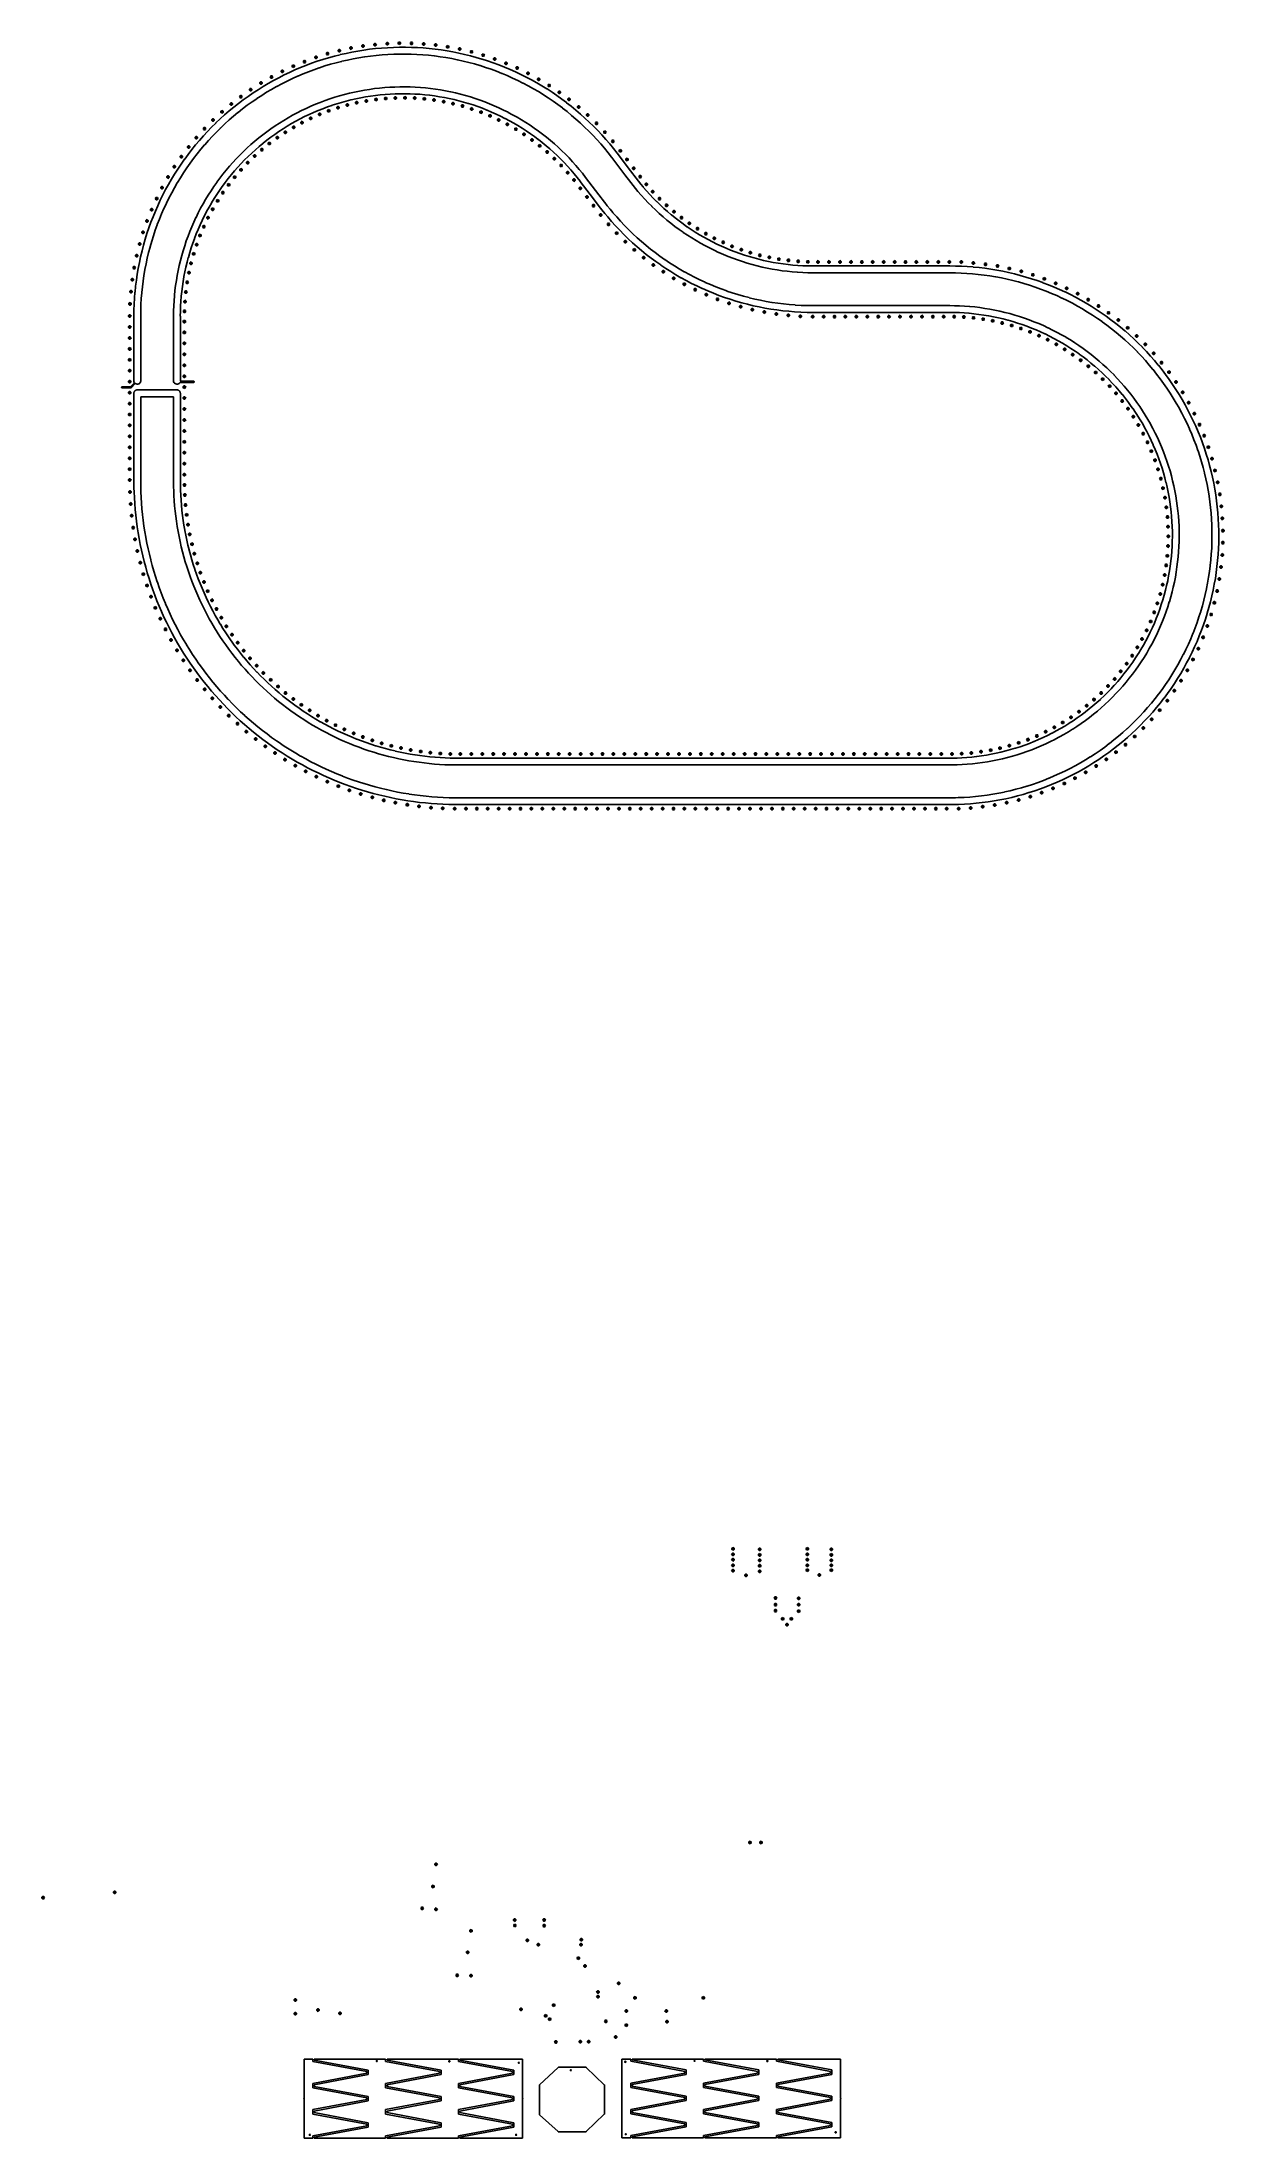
# Model space of a CAD drawing. Extents: x 97 to 313, y -171 to 213.
import ezdxf

# ---------------------------------------------------------------- set-up
doc = ezdxf.new("R2010")
doc.units = 0
doc.layers.add('BLACK', color=7, linetype='CONTINUOUS')

msp = doc.modelspace()

# ---------------------------------------------------------------- linework, layer by layer
at = {"layer": 'BLACK', "linetype": 'CONTINUOUS'}
for p, q in [((151.25, 210.962), (151.267, 211.048)), ((151.267, 210.876), (151.25, 210.962)), ((151.267, 211.048), (151.316, 211.121)), ((151.316, 210.803), (151.267, 210.876)), ((151.316, 211.121), (151.389, 211.17)), ((151.389, 211.17), (151.475, 211.187)), ((151.475, 211.187), (151.561, 211.17)), ((151.561, 211.17), (151.634, 211.121)), ((151.634, 211.121), (151.683, 211.048)), ((151.683, 210.876), (151.634, 210.803)), ((151.683, 211.048), (151.7, 210.962)), ((151.7, 210.962), (151.683, 210.876)), ((153.422, 211.433), (153.439, 211.519)), ((153.439, 211.347), (153.422, 211.433)), ((153.439, 211.519), (153.487, 211.592)), ((153.487, 211.274), (153.439, 211.347)), ((153.487, 211.592), (153.56, 211.641)), ((153.56, 211.225), (153.487, 211.274)), ((153.56, 211.641), (153.647, 211.658)), ((153.647, 211.208), (153.56, 211.225)), ((153.647, 211.658), (153.733, 211.641)), ((153.733, 211.225), (153.647, 211.208)), ((153.733, 211.641), (153.806, 211.592)), ((153.806, 211.274), (153.733, 211.225)), ((153.79, 210.697), (154.866, 210.893)), ((153.806, 211.592), (153.854, 211.519)), ((153.854, 211.347), (153.806, 211.274)), ((153.854, 211.519), (153.872, 211.433)), ((153.872, 211.433), (153.854, 211.347)), ((154.866, 210.893), (155.947, 211.065)), ((155.611, 211.807), (155.628, 211.893)), ((155.628, 211.721), (155.611, 211.807)), ((155.628, 211.893), (155.677, 211.966)), ((155.677, 211.648), (155.628, 211.721)), ((155.677, 211.966), (155.75, 212.015)), ((155.75, 211.599), (155.677, 211.648)), ((155.75, 212.015), (155.836, 212.032)), ((155.836, 211.582), (155.75, 211.599)), ((155.836, 212.032), (155.922, 212.015)), ((155.922, 211.599), (155.836, 211.582)), ((155.922, 212.015), (155.995, 211.966)), ((155.995, 211.648), (155.922, 211.599)), ((155.947, 211.065), (155.96, 211.067)), ((155.947, 211.065), (155.947, 211.065)), ((155.96, 211.067), (157.031, 211.213)), ((155.96, 211.067), (155.96, 211.067)), ((155.995, 211.966), (156.044, 211.893)), ((156.044, 211.721), (155.995, 211.648)), ((156.044, 211.893), (156.061, 211.807)), ((156.061, 211.807), (156.044, 211.721)), ((157.031, 211.213), (158.118, 211.337)), ((157.816, 212.083), (157.833, 212.169)), ((157.833, 211.997), (157.816, 212.083)), ((157.833, 212.169), (157.882, 212.242)), ((157.882, 211.924), (157.833, 211.997)), ((157.882, 212.242), (157.955, 212.291)), ((157.955, 211.875), (157.882, 211.924)), ((157.955, 212.291), (158.041, 212.308)), ((158.041, 211.858), (157.955, 211.875)), ((158.041, 212.308), (158.127, 212.291)), ((158.127, 211.875), (158.041, 211.858)), ((158.118, 211.337), (159.208, 211.437)), ((158.127, 212.291), (158.2, 212.242)), ((158.2, 211.924), (158.127, 211.875)), ((158.2, 212.242), (158.249, 212.169)), ((158.249, 211.997), (158.2, 211.924)), ((158.249, 212.169), (158.266, 212.083)), ((158.266, 212.083), (158.249, 211.997)), ((159.208, 211.437), (160.299, 211.512)), ((160.03, 212.261), (160.047, 212.347)), ((160.047, 212.175), (160.03, 212.261)), ((160.047, 212.347), (160.096, 212.42)), ((160.096, 212.102), (160.047, 212.175)), ((160.096, 212.42), (160.169, 212.469)), ((160.169, 212.053), (160.096, 212.102)), ((160.169, 212.469), (160.255, 212.486)), ((160.255, 212.036), (160.169, 212.053)), ((160.255, 212.486), (160.341, 212.469)), ((160.341, 212.053), (160.255, 212.036)), ((160.299, 211.512), (160.312, 211.513)), ((160.299, 211.512), (160.299, 211.512)), ((160.312, 211.513), (161.392, 211.564)), ((160.312, 211.513), (160.312, 211.513)), ((160.341, 212.469), (160.414, 212.42)), ((160.414, 212.102), (160.341, 212.053)), ((160.414, 212.42), (160.463, 212.347)), ((160.463, 212.175), (160.414, 212.102)), ((160.463, 212.347), (160.48, 212.261)), ((160.48, 212.261), (160.463, 212.175)), ((161.392, 211.564), (162.486, 211.591)), ((162.25, 212.341), (162.267, 212.427)), ((162.267, 212.254), (162.25, 212.341)), ((162.267, 212.427), (162.316, 212.5)), ((162.316, 212.181), (162.267, 212.254)), ((162.316, 212.5), (162.389, 212.548)), ((162.389, 212.133), (162.316, 212.181)), ((162.389, 212.548), (162.475, 212.566)), ((162.475, 212.116), (162.389, 212.133)), ((162.475, 212.566), (162.561, 212.548)), ((162.561, 212.133), (162.475, 212.116)), ((162.486, 211.591), (163.58, 211.593)), ((162.561, 212.548), (162.634, 212.5)), ((162.634, 212.181), (162.561, 212.133)), ((162.634, 212.5), (162.683, 212.427)), ((162.683, 212.254), (162.634, 212.181)), ((162.683, 212.427), (162.7, 212.341)), ((162.7, 212.341), (162.683, 212.254)), ((163.58, 211.593), (164.674, 211.572)), ((164.471, 212.321), (164.488, 212.407)), ((164.488, 212.235), (164.471, 212.321)), ((164.488, 212.407), (164.537, 212.48)), ((164.537, 212.162), (164.488, 212.235)), ((164.537, 212.48), (164.61, 212.529)), ((164.61, 212.114), (164.537, 212.162)), ((164.61, 212.529), (164.696, 212.546)), ((164.696, 212.096), (164.61, 212.114)), ((164.674, 211.572), (164.687, 211.571)), ((164.687, 211.571), (164.687, 211.571)), ((164.687, 211.571), (165.767, 211.526)), ((164.696, 212.546), (164.782, 212.529)), ((164.782, 212.114), (164.696, 212.096)), ((164.782, 212.529), (164.855, 212.48)), ((164.855, 212.162), (164.782, 212.114)), ((164.855, 212.48), (164.904, 212.407)), ((164.904, 212.235), (164.855, 212.162)), ((164.904, 212.407), (164.921, 212.321)), ((164.921, 212.321), (164.904, 212.235)), ((165.767, 211.526), (166.859, 211.456)), ((166.69, 212.204), (166.707, 212.29)), ((166.707, 212.117), (166.69, 212.204)), ((166.707, 212.29), (166.756, 212.363)), ((166.756, 212.044), (166.707, 212.117)), ((166.756, 212.363), (166.829, 212.411)), ((166.829, 211.996), (166.756, 212.044)), ((166.829, 212.411), (166.915, 212.429)), ((166.915, 211.979), (166.829, 211.996)), ((166.859, 211.456), (167.949, 211.361)), ((166.915, 212.429), (167.001, 212.411)), ((167.001, 211.996), (166.915, 211.979)), ((167.001, 212.411), (167.074, 212.363)), ((167.074, 212.044), (167.001, 211.996)), ((167.074, 212.363), (167.123, 212.29)), ((167.123, 212.117), (167.074, 212.044)), ((167.123, 212.29), (167.14, 212.204)), ((167.14, 212.204), (167.123, 212.117)), ((167.949, 211.361), (169.037, 211.243)), ((168.901, 211.987), (168.918, 212.073)), ((168.918, 211.901), (168.901, 211.987)), ((168.918, 212.073), (168.967, 212.146)), ((168.967, 211.828), (168.918, 211.901)), ((168.967, 212.146), (169.04, 212.195)), ((169.04, 211.779), (168.967, 211.828)), ((169.037, 211.243), (169.037, 211.243)), ((169.037, 211.243), (169.042, 211.242)), ((169.04, 212.195), (169.126, 212.212)), ((169.126, 211.762), (169.04, 211.779)), ((169.042, 211.242), (169.05, 211.241)), ((169.05, 211.241), (169.05, 211.241)), ((169.05, 211.241), (170.122, 211.1)), ((169.126, 212.212), (169.212, 212.195)), ((169.212, 211.779), (169.126, 211.762)), ((169.212, 212.195), (169.285, 212.146)), ((169.285, 211.828), (169.212, 211.779)), ((169.285, 212.146), (169.334, 212.073)), ((169.334, 211.901), (169.285, 211.828)), ((169.334, 212.073), (169.351, 211.987)), ((169.351, 211.987), (169.334, 211.901)), ((170.122, 211.1), (171.203, 210.933)), ((171.101, 211.673), (171.118, 211.759)), ((171.118, 211.587), (171.101, 211.673)), ((171.118, 211.759), (171.166, 211.832)), ((171.166, 211.514), (171.118, 211.587)), ((171.166, 211.832), (171.239, 211.881)), ((171.239, 211.465), (171.166, 211.514)), ((171.203, 210.933), (172.281, 210.742)), ((171.239, 211.881), (171.326, 211.898)), ((171.326, 211.448), (171.239, 211.465)), ((171.326, 211.898), (171.412, 211.881)), ((171.412, 211.465), (171.326, 211.448)), ((171.412, 211.881), (171.485, 211.832)), ((171.485, 211.514), (171.412, 211.465)), ((171.485, 211.832), (171.533, 211.759)), ((171.533, 211.587), (171.485, 211.514)), ((171.533, 211.759), (171.551, 211.673)), ((171.551, 211.673), (171.533, 211.587)), ((173.283, 211.261), (173.3, 211.348)), ((173.3, 211.175), (173.283, 211.261)), ((173.3, 211.348), (173.349, 211.421)), ((173.349, 211.102), (173.3, 211.175)), ((173.349, 211.421), (173.422, 211.469)), ((173.422, 211.054), (173.349, 211.102)), ((173.422, 211.469), (173.508, 211.486)), ((173.508, 211.036), (173.422, 211.054)), ((173.508, 211.486), (173.594, 211.469)), ((173.594, 211.054), (173.508, 211.036)), ((173.594, 211.469), (173.667, 211.421)), ((173.667, 211.102), (173.594, 211.054)), ((173.667, 211.421), (173.716, 211.348)), ((173.716, 211.175), (173.667, 211.102)), ((173.716, 211.348), (173.733, 211.261)), ((173.733, 211.261), (173.716, 211.175)), ((175.446, 210.753), (175.463, 210.839)), ((175.463, 210.839), (175.512, 210.912)), ((175.512, 210.912), (175.585, 210.961)), ((175.585, 210.961), (175.671, 210.978)), ((175.671, 210.978), (175.757, 210.961)), ((175.757, 210.961), (175.83, 210.912)), ((175.83, 210.912), (175.879, 210.839)), ((175.879, 210.839), (175.896, 210.753)), ((140.825, 207.194), (140.842, 207.28)), ((140.842, 207.108), (140.825, 207.194)), ((140.842, 207.28), (140.891, 207.353)), ((140.891, 207.035), (140.842, 207.108)), ((140.891, 207.353), (140.964, 207.401)), ((140.964, 206.986), (140.891, 207.035)), ((140.964, 207.401), (141.05, 207.419)), ((141.05, 207.419), (141.136, 207.401)), ((141.136, 207.401), (141.209, 207.353)), ((141.209, 207.035), (141.136, 206.986)), ((141.209, 207.353), (141.258, 207.28)), ((141.258, 207.108), (141.209, 207.035)), ((141.258, 207.28), (141.275, 207.194)), ((141.275, 207.194), (141.258, 207.108)), ((141.382, 206.521), (142.368, 206.994)), ((142.368, 206.994), (143.365, 207.445)), ((142.838, 208.131), (142.855, 208.217)), ((142.855, 208.045), (142.838, 208.131)), ((142.855, 208.217), (142.904, 208.29)), ((142.904, 207.972), (142.855, 208.045)), ((142.904, 208.29), (142.977, 208.339)), ((142.977, 207.923), (142.904, 207.972)), ((142.977, 208.339), (143.063, 208.356)), ((143.063, 207.906), (142.977, 207.923)), ((143.063, 208.356), (143.149, 208.339)), ((143.149, 207.923), (143.063, 207.906)), ((143.149, 208.339), (143.222, 208.29)), ((143.222, 207.972), (143.149, 207.923)), ((143.222, 208.29), (143.271, 208.217)), ((143.271, 208.045), (143.222, 207.972)), ((143.271, 208.217), (143.288, 208.131)), ((143.288, 208.131), (143.271, 208.045)), ((143.365, 207.445), (143.37, 207.447)), ((143.365, 207.445), (143.365, 207.445)), ((143.37, 207.447), (143.378, 207.45)), ((143.378, 207.45), (144.372, 207.873)), ((143.378, 207.45), (143.378, 207.45)), ((144.372, 207.873), (145.388, 208.279)), ((145.838, 207.116), (144.848, 206.72)), ((144.892, 208.978), (144.909, 209.065)), ((144.909, 208.892), (144.892, 208.978)), ((144.909, 209.065), (144.958, 209.138)), ((144.958, 208.819), (144.909, 208.892)), ((144.958, 209.138), (145.031, 209.186)), ((145.031, 208.771), (144.958, 208.819)), ((145.031, 209.186), (145.117, 209.203)), ((145.117, 208.753), (145.031, 208.771)), ((145.117, 209.203), (145.203, 209.186)), ((145.203, 208.771), (145.117, 208.753)), ((145.203, 209.186), (145.276, 209.138)), ((145.276, 208.819), (145.203, 208.771)), ((145.276, 209.138), (145.325, 209.065)), ((145.325, 208.892), (145.276, 208.819)), ((145.325, 209.065), (145.342, 208.978)), ((145.342, 208.978), (145.325, 208.892)), ((145.388, 208.279), (146.413, 208.663)), ((146.837, 207.49), (145.838, 207.116)), ((146.413, 208.663), (147.446, 209.023)), ((147.819, 207.832), (146.837, 207.49)), ((146.981, 209.734), (146.998, 209.82)), ((146.998, 209.647), (146.981, 209.734)), ((146.998, 209.82), (147.047, 209.893)), ((147.047, 209.574), (146.998, 209.647)), ((147.047, 209.893), (147.12, 209.941)), ((147.12, 209.526), (147.047, 209.574)), ((147.12, 209.941), (147.206, 209.959)), ((147.206, 209.509), (147.12, 209.526)), ((147.206, 209.959), (147.292, 209.941)), ((147.292, 209.526), (147.206, 209.509)), ((147.292, 209.941), (147.365, 209.893)), ((147.365, 209.574), (147.292, 209.526)), ((147.365, 209.893), (147.414, 209.82)), ((147.414, 209.647), (147.365, 209.574)), ((147.414, 209.82), (147.431, 209.734)), ((147.431, 209.734), (147.414, 209.647)), ((147.446, 209.023), (147.459, 209.027)), ((147.446, 209.023), (147.446, 209.023)), ((147.459, 209.027), (148.487, 209.36)), ((147.459, 209.027), (147.459, 209.027)), ((147.839, 207.836), (147.819, 207.832)), ((147.861, 207.847), (147.839, 207.836)), ((148.859, 208.17), (147.861, 207.847)), ((148.487, 209.36), (149.535, 209.675)), ((149.88, 208.476), (148.859, 208.17)), ((149.102, 210.395), (149.12, 210.481)), ((149.12, 210.309), (149.102, 210.395)), ((149.12, 210.481), (149.168, 210.554)), ((149.168, 210.236), (149.12, 210.309)), ((149.168, 210.554), (149.241, 210.603)), ((149.241, 210.187), (149.168, 210.236)), ((149.241, 210.603), (149.327, 210.62)), ((149.327, 210.17), (149.241, 210.187)), ((149.327, 210.62), (149.414, 210.603)), ((149.414, 210.187), (149.327, 210.17)), ((149.414, 210.603), (149.487, 210.554)), ((149.487, 210.236), (149.414, 210.187)), ((149.487, 210.554), (149.535, 210.481)), ((149.535, 210.309), (149.487, 210.236)), ((149.535, 210.481), (149.552, 210.395)), ((149.552, 210.395), (149.535, 210.309)), ((149.535, 209.675), (150.59, 209.966)), ((150.908, 208.76), (149.88, 208.476)), ((150.59, 209.966), (151.651, 210.233)), ((151.917, 209.014), (150.908, 208.76)), ((151.389, 210.754), (151.316, 210.803)), ((151.475, 210.737), (151.389, 210.754)), ((151.561, 210.754), (151.475, 210.737)), ((151.634, 210.803), (151.561, 210.754)), ((151.651, 210.233), (151.664, 210.236)), ((151.664, 210.236), (152.718, 210.477)), ((151.664, 210.236), (151.664, 210.236)), ((151.937, 209.016), (151.917, 209.014)), ((151.96, 209.024), (151.937, 209.016)), ((152.982, 209.258), (151.96, 209.024)), ((152.718, 210.477), (153.79, 210.697)), ((154.027, 209.472), (152.982, 209.258)), ((155.076, 209.663), (154.027, 209.472)), ((156.103, 209.827), (155.076, 209.663)), ((156.123, 209.827), (156.103, 209.827)), ((156.147, 209.834), (156.123, 209.827)), ((157.186, 209.976), (156.147, 209.834)), ((158.245, 210.096), (157.186, 209.976)), ((159.308, 210.194), (158.245, 210.096)), ((160.345, 210.266), (159.308, 210.194)), ((160.365, 210.264), (160.345, 210.266)), ((160.39, 210.268), (160.365, 210.264)), ((161.437, 210.317), (160.39, 210.268)), ((162.503, 210.344), (161.437, 210.317)), ((163.569, 210.346), (162.503, 210.344)), ((164.609, 210.326), (163.569, 210.346)), ((164.629, 210.323), (164.609, 210.326)), ((164.654, 210.325), (164.629, 210.323)), ((165.701, 210.281), (164.654, 210.325)), ((166.766, 210.212), (165.701, 210.281)), ((167.828, 210.12), (166.766, 210.212)), ((168.862, 210.007), (167.828, 210.12)), ((168.881, 210.002), (168.862, 210.007)), ((168.906, 210.002), (168.881, 210.002)), ((169.946, 209.865), (168.906, 210.002)), ((171, 209.703), (169.946, 209.865)), ((172.05, 209.517), (171, 209.703)), ((173.069, 209.313), (172.05, 209.517)), ((172.281, 210.742), (173.354, 210.527)), ((173.088, 209.306), (173.069, 209.313)), ((173.113, 209.304), (173.088, 209.306)), ((174.136, 209.075), (173.113, 209.304)), ((173.354, 210.527), (173.354, 210.527)), ((173.354, 210.527), (173.354, 210.527)), ((173.354, 210.527), (173.355, 210.527)), ((173.355, 210.527), (173.367, 210.525)), ((173.367, 210.525), (173.367, 210.525)), ((173.367, 210.525), (174.422, 210.289)), ((175.172, 208.82), (174.136, 209.075)), ((174.422, 210.289), (175.484, 210.027)), ((176.201, 208.541), (175.172, 208.82)), ((175.463, 210.667), (175.446, 210.753)), ((175.512, 210.594), (175.463, 210.667)), ((175.484, 210.027), (176.54, 209.741)), ((175.585, 210.545), (175.512, 210.594)), ((175.671, 210.528), (175.585, 210.545)), ((175.757, 210.545), (175.671, 210.528)), ((175.83, 210.594), (175.757, 210.545)), ((175.879, 210.667), (175.83, 210.594)), ((175.896, 210.753), (175.879, 210.667)), ((177.199, 208.247), (176.201, 208.541)), ((176.54, 209.741), (177.59, 209.432)), ((177.217, 208.239), (177.199, 208.247)), ((177.242, 208.234), (177.217, 208.239)), ((178.24, 207.916), (177.242, 208.234)), ((177.584, 210.149), (177.601, 210.236)), ((177.601, 210.063), (177.584, 210.149)), ((177.59, 209.432), (177.59, 209.432)), ((177.59, 209.432), (177.59, 209.432)), ((177.59, 209.432), (177.595, 209.431)), ((177.595, 209.431), (177.602, 209.428)), ((177.601, 210.236), (177.65, 210.309)), ((177.65, 209.99), (177.601, 210.063)), ((177.602, 209.428), (177.602, 209.428)), ((177.602, 209.428), (178.632, 209.1)), ((177.65, 210.309), (177.723, 210.357)), ((177.723, 209.942), (177.65, 209.99)), ((177.723, 210.357), (177.809, 210.374)), ((177.809, 209.924), (177.723, 209.942)), ((177.809, 210.374), (177.895, 210.357)), ((177.895, 209.942), (177.809, 209.924)), ((177.895, 210.357), (177.968, 210.309)), ((177.968, 209.99), (177.895, 209.942)), ((177.968, 210.309), (178.017, 210.236)), ((178.017, 210.063), (177.968, 209.99)), ((178.017, 210.236), (178.034, 210.149)), ((178.034, 210.149), (178.017, 210.063)), ((179.249, 207.57), (178.24, 207.916)), ((178.632, 209.1), (179.667, 208.744)), ((180.25, 207.201), (179.249, 207.57)), ((179.667, 208.744), (180.694, 208.366)), ((179.693, 209.451), (179.71, 209.537)), ((179.71, 209.365), (179.693, 209.451)), ((179.71, 209.537), (179.759, 209.61)), ((179.759, 209.292), (179.71, 209.365)), ((179.759, 209.61), (179.832, 209.659)), ((179.832, 209.243), (179.759, 209.292)), ((179.832, 209.659), (179.918, 209.676)), ((179.918, 209.226), (179.832, 209.243)), ((179.918, 209.676), (180.004, 209.659)), ((180.004, 209.243), (179.918, 209.226)), ((180.004, 209.659), (180.077, 209.61)), ((180.077, 209.292), (180.004, 209.243)), ((180.077, 209.61), (180.126, 209.537)), ((180.126, 209.365), (180.077, 209.292)), ((180.126, 209.537), (180.143, 209.451)), ((180.143, 209.451), (180.126, 209.365)), ((181.217, 206.82), (180.25, 207.201)), ((180.694, 208.366), (181.712, 207.965)), ((181.712, 207.965), (181.724, 207.96)), ((181.724, 207.96), (181.724, 207.96)), ((181.724, 207.96), (182.721, 207.542)), ((181.769, 208.66), (181.786, 208.746)), ((181.786, 208.574), (181.769, 208.66)), ((181.786, 208.746), (181.835, 208.819)), ((181.835, 208.501), (181.786, 208.574)), ((181.835, 208.819), (181.908, 208.868)), ((181.908, 208.452), (181.835, 208.501)), ((181.908, 208.868), (181.994, 208.885)), ((181.994, 208.435), (181.908, 208.452)), ((181.994, 208.885), (182.08, 208.868)), ((182.08, 208.452), (181.994, 208.435)), ((182.08, 208.868), (182.153, 208.819)), ((182.153, 208.501), (182.08, 208.452)), ((182.153, 208.819), (182.202, 208.746)), ((182.202, 208.574), (182.153, 208.501)), ((182.202, 208.746), (182.219, 208.66)), ((182.219, 208.66), (182.202, 208.574)), ((182.721, 207.542), (183.72, 207.096)), ((183.72, 207.096), (184.709, 206.628)), ((183.808, 207.777), (183.825, 207.864)), ((183.825, 207.691), (183.808, 207.777)), ((183.825, 207.864), (183.874, 207.936)), ((183.874, 207.618), (183.825, 207.691)), ((183.874, 207.936), (183.947, 207.985)), ((183.947, 207.57), (183.874, 207.618)), ((183.947, 207.985), (184.033, 208.002)), ((184.033, 207.552), (183.947, 207.57)), ((184.033, 208.002), (184.119, 207.985)), ((184.119, 207.57), (184.033, 207.552)), ((184.119, 207.985), (184.192, 207.936)), ((184.192, 207.618), (184.119, 207.57)), ((184.192, 207.936), (184.241, 207.864)), ((184.241, 207.691), (184.192, 207.618)), ((184.241, 207.864), (184.258, 207.777)), ((184.258, 207.777), (184.241, 207.691)), ((185.871, 206.964), (185.944, 207.013)), ((185.944, 207.013), (186.03, 207.03)), ((186.03, 207.03), (186.116, 207.013)), ((186.116, 207.013), (186.189, 206.964)), ((134.802, 202.615), (135.703, 203.235)), ((135.06, 203.858), (135.077, 203.944)), ((135.077, 203.771), (135.06, 203.858)), ((135.077, 203.944), (135.125, 204.017)), ((135.125, 203.698), (135.077, 203.771)), ((135.125, 204.017), (135.198, 204.065)), ((135.198, 203.65), (135.125, 203.698)), ((135.198, 204.065), (135.285, 204.083)), ((135.285, 203.633), (135.198, 203.65)), ((135.285, 204.083), (135.371, 204.065)), ((135.371, 203.65), (135.285, 203.633)), ((135.371, 204.065), (135.444, 204.017)), ((135.444, 203.698), (135.371, 203.65)), ((135.444, 204.017), (135.492, 203.944)), ((135.492, 203.771), (135.444, 203.698)), ((135.492, 203.944), (135.51, 203.858)), ((135.51, 203.858), (135.492, 203.771)), ((135.703, 203.235), (135.714, 203.243)), ((135.703, 203.235), (135.703, 203.235)), ((135.714, 203.243), (136.619, 203.835)), ((135.714, 203.243), (135.714, 203.243)), ((136.619, 203.835), (137.547, 204.414)), ((136.931, 205.055), (136.949, 205.141)), ((136.949, 204.969), (136.931, 205.055)), ((136.949, 205.141), (136.997, 205.214)), ((136.997, 204.896), (136.949, 204.969)), ((136.997, 205.214), (137.07, 205.263)), ((137.07, 204.847), (136.997, 204.896)), ((137.07, 205.263), (137.156, 205.28)), ((137.156, 204.83), (137.07, 204.847)), ((137.156, 205.28), (137.243, 205.263)), ((137.243, 204.847), (137.156, 204.83)), ((137.243, 205.263), (137.316, 205.214)), ((137.316, 204.896), (137.243, 204.847)), ((138.195, 203.349), (137.29, 202.785)), ((137.316, 205.214), (137.364, 205.141)), ((137.364, 204.969), (137.316, 204.896)), ((137.364, 205.141), (137.381, 205.055)), ((137.381, 205.055), (137.364, 204.969)), ((137.547, 204.414), (138.488, 204.973)), ((139.112, 203.894), (138.195, 203.349)), ((138.488, 204.973), (139.441, 205.51)), ((138.854, 206.167), (138.871, 206.253)), ((138.871, 206.081), (138.854, 206.167)), ((138.871, 206.253), (138.92, 206.326)), ((138.92, 206.008), (138.871, 206.081)), ((138.92, 206.326), (138.993, 206.375)), ((138.993, 205.959), (138.92, 206.008)), ((138.993, 206.375), (139.079, 206.392)), ((139.079, 205.942), (138.993, 205.959)), ((139.079, 206.392), (139.165, 206.375)), ((139.165, 205.959), (139.079, 205.942)), ((140.018, 204.404), (139.112, 203.894)), ((139.165, 206.375), (139.238, 206.326)), ((139.238, 206.008), (139.165, 205.959)), ((139.238, 206.326), (139.287, 206.253)), ((139.287, 206.081), (139.238, 206.008)), ((139.287, 206.253), (139.304, 206.167)), ((139.304, 206.167), (139.287, 206.081)), ((139.441, 205.51), (139.452, 205.517)), ((139.441, 205.51), (139.441, 205.51)), ((139.441, 205.51), (139.441, 205.51)), ((139.441, 205.51), (139.441, 205.51)), ((139.452, 205.517), (140.406, 206.027)), ((139.452, 205.517), (139.452, 205.517)), ((140.037, 204.412), (140.018, 204.404)), ((140.057, 204.426), (140.037, 204.412)), ((140.982, 204.92), (140.057, 204.426)), ((140.406, 206.027), (141.382, 206.521)), ((141.05, 206.969), (140.964, 206.986)), ((141.933, 205.403), (140.982, 204.92)), ((141.136, 206.986), (141.05, 206.969)), ((142.895, 205.863), (141.933, 205.403)), ((143.842, 206.292), (142.895, 205.863)), ((143.862, 206.297), (143.842, 206.292)), ((143.883, 206.31), (143.862, 206.297)), ((144.848, 206.72), (143.883, 206.31)), ((152.44, 202.955), (153.344, 203.183)), ((153.344, 203.183), (153.357, 203.186)), ((153.344, 203.183), (153.344, 203.183)), ((153.357, 203.186), (154.254, 203.391)), ((153.357, 203.186), (153.357, 203.186)), ((154.254, 203.391), (155.168, 203.579)), ((155.168, 203.579), (156.086, 203.746)), ((156.086, 203.746), (157.008, 203.893)), ((157.008, 203.893), (157.021, 203.895)), ((157.008, 203.893), (157.008, 203.893)), ((157.021, 203.895), (157.932, 204.019)), ((157.021, 203.895), (157.021, 203.895)), ((157.932, 204.019), (158.859, 204.125)), ((158.859, 204.125), (159.789, 204.21)), ((159.789, 204.21), (160.719, 204.275)), ((160.719, 204.275), (160.719, 204.275)), ((160.719, 204.275), (160.733, 204.275)), ((160.733, 204.275), (161.652, 204.318)), ((160.733, 204.275), (160.733, 204.275)), ((161.652, 204.318), (162.584, 204.341)), ((162.584, 204.341), (163.517, 204.344)), ((163.517, 204.344), (164.45, 204.325)), ((164.45, 204.325), (164.45, 204.325)), ((164.45, 204.325), (164.464, 204.325)), ((164.464, 204.325), (164.464, 204.325)), ((164.464, 204.325), (165.383, 204.286)), ((165.383, 204.286), (166.314, 204.226)), ((166.314, 204.226), (167.244, 204.146)), ((167.244, 204.146), (168.171, 204.044)), ((168.171, 204.044), (168.171, 204.044)), ((168.171, 204.044), (168.171, 204.044)), ((168.171, 204.044), (168.184, 204.043)), ((168.184, 204.043), (168.184, 204.043)), ((168.184, 204.043), (169.096, 203.923)), ((169.096, 203.923), (170.019, 203.78)), ((170.019, 203.78), (170.937, 203.618)), ((170.937, 203.618), (171.852, 203.435)), ((171.852, 203.435), (171.852, 203.435)), ((171.852, 203.435), (171.865, 203.432)), ((171.865, 203.432), (171.865, 203.432)), ((171.865, 203.432), (172.763, 203.231)), ((172.763, 203.231), (173.669, 203.008)), ((181.235, 206.81), (181.217, 206.82)), ((181.259, 206.803), (181.235, 206.81)), ((182.225, 206.397), (181.259, 206.803)), ((183.199, 205.963), (182.225, 206.397)), ((184.163, 205.507), (183.199, 205.963)), ((185.093, 205.041), (184.163, 205.507)), ((184.709, 206.628), (185.688, 206.138)), ((185.11, 205.03), (185.093, 205.041)), ((185.133, 205.021), (185.11, 205.03)), ((186.06, 204.531), (185.133, 205.021)), ((185.688, 206.138), (185.699, 206.132)), ((185.699, 206.132), (185.699, 206.132)), ((185.699, 206.132), (186.655, 205.627)), ((185.805, 206.805), (185.822, 206.891)), ((185.822, 206.719), (185.805, 206.805)), ((185.822, 206.891), (185.871, 206.964)), ((185.871, 206.646), (185.822, 206.719)), ((185.944, 206.597), (185.871, 206.646)), ((186.03, 206.58), (185.944, 206.597)), ((186.116, 206.597), (186.03, 206.58)), ((186.991, 204.011), (186.06, 204.531)), ((186.189, 206.646), (186.116, 206.597)), ((186.189, 206.964), (186.238, 206.891)), ((186.238, 206.719), (186.189, 206.646)), ((186.238, 206.891), (186.255, 206.805)), ((186.255, 206.805), (186.238, 206.719)), ((186.655, 205.627), (187.611, 205.094)), ((187.911, 203.472), (186.991, 204.011)), ((187.611, 205.094), (188.554, 204.54)), ((187.758, 205.745), (187.775, 205.831)), ((187.775, 205.659), (187.758, 205.745)), ((187.775, 205.831), (187.824, 205.904)), ((187.824, 205.586), (187.775, 205.659)), ((187.824, 205.904), (187.897, 205.953)), ((187.897, 205.537), (187.824, 205.586)), ((187.897, 205.953), (187.983, 205.97)), ((187.983, 205.52), (187.897, 205.537)), ((188.796, 202.925), (187.911, 203.472)), ((187.983, 205.97), (188.069, 205.953)), ((188.069, 205.537), (187.983, 205.52)), ((188.069, 205.953), (188.142, 205.904)), ((188.142, 205.586), (188.069, 205.537)), ((188.142, 205.904), (188.191, 205.831)), ((188.191, 205.659), (188.142, 205.586)), ((188.191, 205.831), (188.208, 205.745)), ((188.208, 205.745), (188.191, 205.659)), ((188.554, 204.54), (189.485, 203.965)), ((189.485, 203.965), (189.485, 203.965)), ((189.485, 203.965), (189.485, 203.965)), ((189.485, 203.965), (189.487, 203.964)), ((189.487, 203.964), (189.496, 203.958)), ((189.496, 203.958), (189.497, 203.958)), ((189.497, 203.958), (190.404, 203.37)), ((189.661, 204.6), (189.678, 204.686)), ((189.678, 204.513), (189.661, 204.6)), ((189.678, 204.686), (189.727, 204.759)), ((189.727, 204.441), (189.678, 204.513)), ((189.727, 204.759), (189.8, 204.807)), ((189.8, 204.392), (189.727, 204.441)), ((189.8, 204.807), (189.886, 204.825)), ((189.886, 204.375), (189.8, 204.392)), ((189.886, 204.825), (189.972, 204.807)), ((189.972, 204.392), (189.886, 204.375)), ((189.972, 204.807), (190.045, 204.759)), ((190.045, 204.441), (189.972, 204.392)), ((190.045, 204.759), (190.094, 204.686)), ((190.094, 204.513), (190.045, 204.441)), ((190.094, 204.686), (190.111, 204.6)), ((190.111, 204.6), (190.094, 204.513)), ((190.404, 203.37), (191.308, 202.755)), ((191.512, 203.37), (191.529, 203.456)), ((191.529, 203.284), (191.512, 203.37)), ((191.529, 203.456), (191.578, 203.529)), ((191.578, 203.211), (191.529, 203.284)), ((191.578, 203.529), (191.651, 203.578)), ((191.651, 203.162), (191.578, 203.211)), ((191.651, 203.578), (191.737, 203.595)), ((191.737, 203.145), (191.651, 203.162)), ((191.737, 203.595), (191.823, 203.578)), ((191.823, 203.162), (191.737, 203.145)), ((191.823, 203.578), (191.896, 203.529)), ((191.896, 203.211), (191.823, 203.162)), ((191.896, 203.529), (191.944, 203.456)), ((191.944, 203.284), (191.896, 203.211)), ((191.944, 203.456), (191.962, 203.37)), ((191.962, 203.37), (191.944, 203.284)), ((129.79, 199.785), (129.807, 199.871)), ((129.807, 199.699), (129.79, 199.785)), ((129.807, 199.871), (129.856, 199.944)), ((129.856, 199.626), (129.807, 199.699)), ((129.856, 199.944), (129.929, 199.993)), ((129.929, 199.577), (129.856, 199.626)), ((129.929, 199.993), (130.015, 200.01)), ((130.015, 199.56), (129.929, 199.577)), ((130.015, 200.01), (130.101, 199.993)), ((130.101, 199.577), (130.015, 199.56)), ((130.101, 199.993), (130.174, 199.944)), ((130.174, 199.626), (130.101, 199.577)), ((130.174, 199.944), (130.223, 199.871)), ((130.223, 199.699), (130.174, 199.626)), ((130.223, 199.871), (130.24, 199.785)), ((130.24, 199.785), (130.223, 199.699)), ((130.512, 199.224), (131.34, 199.94)), ((131.34, 199.94), (132.183, 200.638)), ((131.485, 201.22), (131.502, 201.306)), ((131.502, 201.134), (131.485, 201.22)), ((131.502, 201.306), (131.551, 201.379)), ((131.551, 201.061), (131.502, 201.134)), ((131.551, 201.379), (131.624, 201.428)), ((131.624, 201.012), (131.551, 201.061)), ((131.624, 201.428), (131.71, 201.445)), ((131.71, 200.995), (131.624, 201.012)), ((131.71, 201.445), (131.796, 201.428)), ((131.796, 201.012), (131.71, 200.995)), ((131.796, 201.428), (131.869, 201.379)), ((131.869, 201.061), (131.796, 201.012)), ((131.869, 201.379), (131.918, 201.306)), ((131.918, 201.134), (131.869, 201.061)), ((131.918, 201.306), (131.935, 201.22)), ((131.935, 201.22), (131.918, 201.134)), ((132.946, 199.651), (132.145, 198.988)), ((132.183, 200.638), (132.193, 200.646)), ((132.183, 200.638), (132.183, 200.638)), ((132.193, 200.646), (133.041, 201.316)), ((132.193, 200.646), (132.193, 200.646)), ((132.964, 199.662), (132.946, 199.651)), ((132.981, 199.679), (132.964, 199.662)), ((133.803, 200.329), (132.981, 199.679)), ((133.041, 201.316), (133.914, 201.976)), ((133.243, 202.579), (133.261, 202.665)), ((133.261, 202.493), (133.243, 202.579)), ((133.261, 202.665), (133.309, 202.738)), ((133.309, 202.42), (133.261, 202.493)), ((133.309, 202.738), (133.382, 202.787)), ((133.382, 202.371), (133.309, 202.42)), ((133.382, 202.787), (133.468, 202.804)), ((133.468, 202.354), (133.382, 202.371)), ((133.468, 202.804), (133.555, 202.787)), ((133.555, 202.371), (133.468, 202.354)), ((133.555, 202.787), (133.628, 202.738)), ((133.628, 202.42), (133.555, 202.371)), ((133.628, 202.738), (133.676, 202.665)), ((133.676, 202.493), (133.628, 202.42)), ((133.676, 202.665), (133.693, 202.579)), ((133.693, 202.579), (133.676, 202.493)), ((134.655, 200.972), (133.803, 200.329)), ((133.914, 201.976), (134.802, 202.615)), ((135.52, 201.596), (134.655, 200.972)), ((136.377, 202.185), (135.52, 201.596)), ((136.395, 202.194), (136.377, 202.185)), ((136.414, 202.21), (136.395, 202.194)), ((137.29, 202.785), (136.414, 202.21)), ((142.943, 199.162), (143.754, 199.596)), ((143.754, 199.596), (144.587, 200.018)), ((144.587, 200.018), (145.428, 200.421)), ((145.428, 200.421), (146.279, 200.806)), ((146.758, 199.654), (145.955, 199.29)), ((146.279, 200.806), (146.283, 200.808)), ((146.279, 200.806), (146.279, 200.806)), ((146.279, 200.806), (146.279, 200.806)), ((146.283, 200.808), (146.291, 200.811)), ((146.291, 200.811), (147.137, 201.171)), ((146.291, 200.811), (146.291, 200.811)), ((146.775, 199.658), (146.758, 199.654)), ((146.793, 199.669), (146.775, 199.658)), ((147.613, 200.018), (146.793, 199.669)), ((147.137, 201.171), (148.004, 201.517)), ((148.454, 200.354), (147.613, 200.018)), ((147.674, 199.322), (147.691, 199.408)), ((147.691, 199.408), (147.74, 199.481)), ((147.74, 199.481), (147.813, 199.53)), ((147.813, 199.53), (147.899, 199.547)), ((147.899, 199.547), (147.985, 199.53)), ((147.985, 199.53), (148.058, 199.481)), ((148.004, 201.517), (148.878, 201.844)), ((148.058, 199.481), (148.107, 199.408)), ((148.107, 199.408), (148.124, 199.322)), ((149.302, 200.671), (148.454, 200.354)), ((148.878, 201.844), (149.759, 202.152)), ((150.134, 200.962), (149.302, 200.671)), ((149.332, 199.963), (149.349, 200.049)), ((149.349, 199.877), (149.332, 199.963)), ((149.349, 200.049), (149.398, 200.122)), ((149.398, 199.804), (149.349, 199.877)), ((149.398, 200.122), (149.471, 200.171)), ((149.471, 199.755), (149.398, 199.804)), ((149.471, 200.171), (149.557, 200.188)), ((149.557, 199.738), (149.471, 199.755)), ((149.557, 200.188), (149.643, 200.171)), ((149.643, 199.755), (149.557, 199.738)), ((149.643, 200.171), (149.716, 200.122)), ((149.716, 199.804), (149.643, 199.755)), ((149.716, 200.122), (149.765, 200.049)), ((149.765, 199.877), (149.716, 199.804)), ((149.759, 202.152), (149.771, 202.156)), ((149.759, 202.152), (149.759, 202.152)), ((149.765, 200.049), (149.782, 199.963)), ((149.782, 199.963), (149.765, 199.877)), ((149.771, 202.156), (150.646, 202.439)), ((149.771, 202.156), (149.771, 202.156)), ((150.151, 200.965), (150.134, 200.962)), ((150.17, 200.974), (150.151, 200.965)), ((151.018, 201.249), (150.17, 200.974)), ((150.646, 202.439), (151.54, 202.707)), ((151.016, 200.53), (151.034, 200.616)), ((151.034, 200.444), (151.016, 200.53)), ((151.885, 201.509), (151.018, 201.249)), ((151.034, 200.616), (151.082, 200.689)), ((151.082, 200.371), (151.034, 200.444)), ((151.082, 200.689), (151.155, 200.738)), ((151.155, 200.322), (151.082, 200.371)), ((151.155, 200.738), (151.241, 200.755)), ((151.241, 200.305), (151.155, 200.322)), ((151.241, 200.755), (151.327, 200.738)), ((151.327, 200.322), (151.241, 200.305)), ((151.327, 200.738), (151.4, 200.689)), ((151.4, 200.371), (151.327, 200.322)), ((151.4, 200.689), (151.449, 200.616)), ((151.449, 200.444), (151.4, 200.371)), ((151.449, 200.616), (151.466, 200.53)), ((151.466, 200.53), (151.449, 200.444)), ((151.54, 202.707), (152.44, 202.955)), ((152.758, 201.749), (151.885, 201.509)), ((152.725, 201.022), (152.742, 201.108)), ((152.742, 200.935), (152.725, 201.022)), ((152.742, 201.108), (152.791, 201.181)), ((152.791, 200.862), (152.742, 200.935)), ((153.613, 201.965), (152.758, 201.749)), ((152.791, 201.181), (152.864, 201.229)), ((152.864, 200.814), (152.791, 200.862)), ((152.864, 201.229), (152.95, 201.247)), ((152.95, 200.797), (152.864, 200.814)), ((152.95, 201.247), (153.036, 201.229)), ((153.036, 200.814), (152.95, 200.797)), ((153.036, 201.229), (153.109, 201.181)), ((153.109, 200.862), (153.036, 200.814)), ((153.109, 201.181), (153.158, 201.108)), ((153.158, 200.935), (153.109, 200.862)), ((153.158, 201.108), (153.175, 201.022)), ((153.175, 201.022), (153.158, 200.935)), ((153.625, 201.966), (153.613, 201.965)), ((153.63, 201.967), (153.625, 201.966)), ((153.65, 201.974), (153.63, 201.967)), ((154.518, 202.172), (153.65, 201.974)), ((154.452, 201.437), (154.47, 201.523)), ((154.47, 201.351), (154.452, 201.437)), ((154.47, 201.523), (154.518, 201.596)), ((154.518, 201.278), (154.47, 201.351)), ((155.405, 202.354), (154.518, 202.172)), ((154.518, 201.596), (154.591, 201.644)), ((154.591, 201.229), (154.518, 201.278)), ((154.591, 201.644), (154.677, 201.662)), ((154.677, 201.212), (154.591, 201.229)), ((154.677, 201.662), (154.764, 201.644)), ((154.764, 201.229), (154.677, 201.212)), ((154.764, 201.644), (154.837, 201.596)), ((154.837, 201.278), (154.764, 201.229)), ((154.837, 201.596), (154.885, 201.523)), ((154.885, 201.351), (154.837, 201.278)), ((154.885, 201.523), (154.902, 201.437)), ((154.902, 201.437), (154.885, 201.351)), ((156.296, 202.516), (155.405, 202.354)), ((156.198, 201.775), (156.215, 201.861)), ((156.215, 201.689), (156.198, 201.775)), ((156.215, 201.861), (156.264, 201.934)), ((156.264, 201.616), (156.215, 201.689)), ((156.264, 201.934), (156.337, 201.983)), ((156.337, 201.567), (156.264, 201.616)), ((157.167, 202.655), (156.296, 202.516)), ((156.337, 201.983), (156.423, 202)), ((156.423, 201.55), (156.337, 201.567)), ((156.423, 202), (156.509, 201.983)), ((156.509, 201.567), (156.423, 201.55)), ((156.509, 201.983), (156.582, 201.934)), ((156.582, 201.616), (156.509, 201.567)), ((156.582, 201.934), (156.63, 201.861)), ((156.63, 201.689), (156.582, 201.616)), ((156.63, 201.861), (156.648, 201.775)), ((156.648, 201.775), (156.63, 201.689)), ((157.184, 202.655), (157.167, 202.655)), ((157.205, 202.661), (157.184, 202.655)), ((158.087, 202.781), (157.205, 202.661)), ((157.955, 202.035), (157.972, 202.121)), ((157.972, 201.949), (157.955, 202.035)), ((157.972, 202.121), (158.021, 202.194)), ((158.021, 201.876), (157.972, 201.949)), ((158.021, 202.194), (158.094, 202.243)), ((158.094, 201.827), (158.021, 201.876)), ((158.987, 202.884), (158.087, 202.781)), ((158.094, 202.243), (158.18, 202.26)), ((158.18, 201.81), (158.094, 201.827)), ((158.18, 202.26), (158.266, 202.243)), ((158.266, 201.827), (158.18, 201.81)), ((158.266, 202.243), (158.339, 202.194)), ((158.339, 201.876), (158.266, 201.827)), ((158.339, 202.194), (158.388, 202.121)), ((158.388, 201.949), (158.339, 201.876)), ((158.388, 202.121), (158.405, 202.035)), ((158.405, 202.035), (158.388, 201.949)), ((159.889, 202.967), (158.987, 202.884)), ((159.724, 202.217), (159.741, 202.303)), ((159.741, 202.13), (159.724, 202.217)), ((159.741, 202.303), (159.79, 202.376)), ((159.79, 202.057), (159.741, 202.13)), ((159.79, 202.376), (159.863, 202.424)), ((159.863, 202.009), (159.79, 202.057)), ((159.863, 202.424), (159.949, 202.442)), ((159.949, 201.992), (159.863, 202.009)), ((160.768, 203.028), (159.889, 202.967)), ((159.949, 202.442), (160.035, 202.424)), ((160.035, 202.009), (159.949, 201.992)), ((160.035, 202.424), (160.108, 202.376)), ((160.108, 202.057), (160.035, 202.009)), ((160.108, 202.376), (160.157, 202.303)), ((160.157, 202.13), (160.108, 202.057)), ((160.157, 202.303), (160.174, 202.217)), ((160.174, 202.217), (160.157, 202.13)), ((160.785, 203.026), (160.768, 203.028)), ((160.806, 203.03), (160.785, 203.026)), ((161.696, 203.072), (160.806, 203.03)), ((161.498, 202.32), (161.515, 202.406)), ((161.515, 202.233), (161.498, 202.32)), ((161.515, 202.406), (161.563, 202.479)), ((161.563, 202.16), (161.515, 202.233)), ((161.563, 202.479), (161.636, 202.527)), ((161.636, 202.112), (161.563, 202.16)), ((161.636, 202.527), (161.723, 202.545)), ((161.723, 202.095), (161.636, 202.112)), ((162.601, 203.094), (161.696, 203.072)), ((161.723, 202.545), (161.809, 202.527)), ((161.809, 202.112), (161.723, 202.095)), ((161.809, 202.527), (161.882, 202.479)), ((161.882, 202.16), (161.809, 202.112)), ((161.882, 202.479), (161.93, 202.406)), ((161.93, 202.233), (161.882, 202.16)), ((161.93, 202.406), (161.948, 202.32)), ((161.948, 202.32), (161.93, 202.233)), ((163.507, 203.096), (162.601, 203.094)), ((163.275, 202.344), (163.292, 202.43)), ((163.292, 202.258), (163.275, 202.344)), ((163.292, 202.43), (163.341, 202.503)), ((163.341, 202.185), (163.292, 202.258)), ((163.341, 202.503), (163.414, 202.552)), ((163.414, 202.136), (163.341, 202.185)), ((163.414, 202.552), (163.5, 202.569)), ((163.5, 202.119), (163.414, 202.136)), ((163.5, 202.569), (163.586, 202.552)), ((163.586, 202.136), (163.5, 202.119)), ((164.389, 203.079), (163.507, 203.096)), ((163.586, 202.552), (163.659, 202.503)), ((163.659, 202.185), (163.586, 202.136)), ((163.659, 202.503), (163.708, 202.43)), ((163.708, 202.258), (163.659, 202.185)), ((163.708, 202.43), (163.725, 202.344)), ((163.725, 202.344), (163.708, 202.258)), ((164.405, 203.076), (164.389, 203.079)), ((164.426, 203.078), (164.405, 203.076)), ((165.317, 203.04), (164.426, 203.078)), ((165.051, 202.289), (165.068, 202.375)), ((165.068, 202.203), (165.051, 202.289)), ((165.068, 202.375), (165.117, 202.448)), ((165.117, 202.13), (165.068, 202.203)), ((165.117, 202.448), (165.19, 202.497)), ((165.19, 202.081), (165.117, 202.13)), ((165.19, 202.497), (165.276, 202.514)), ((165.276, 202.064), (165.19, 202.081)), ((165.276, 202.514), (165.362, 202.497)), ((165.362, 202.081), (165.276, 202.064)), ((166.22, 202.982), (165.317, 203.04)), ((165.362, 202.497), (165.435, 202.448)), ((165.435, 202.13), (165.362, 202.081)), ((165.435, 202.448), (165.484, 202.375)), ((165.484, 202.203), (165.435, 202.13)), ((165.484, 202.375), (165.501, 202.289)), ((165.501, 202.289), (165.484, 202.203)), ((167.122, 202.904), (166.22, 202.982)), ((166.824, 202.155), (166.841, 202.241)), ((166.841, 202.069), (166.824, 202.155)), ((166.841, 202.241), (166.89, 202.314)), ((166.89, 201.996), (166.841, 202.069)), ((166.89, 202.314), (166.963, 202.363)), ((166.963, 201.947), (166.89, 201.996)), ((166.963, 202.363), (167.049, 202.38)), ((167.049, 201.93), (166.963, 201.947)), ((167.049, 202.38), (167.135, 202.363)), ((167.135, 201.947), (167.049, 201.93)), ((167.999, 202.808), (167.122, 202.904)), ((167.135, 202.363), (167.208, 202.314)), ((167.208, 201.996), (167.135, 201.947)), ((167.208, 202.314), (167.257, 202.241)), ((167.257, 202.069), (167.208, 201.996)), ((167.257, 202.241), (167.274, 202.155)), ((167.274, 202.155), (167.257, 202.069)), ((168.015, 202.804), (167.999, 202.808)), ((168.017, 202.804), (168.015, 202.804)), ((168.036, 202.804), (168.017, 202.804)), ((168.92, 202.688), (168.036, 202.804)), ((168.588, 201.943), (168.605, 202.029)), ((168.605, 201.857), (168.588, 201.943)), ((168.605, 202.029), (168.654, 202.102)), ((168.654, 201.784), (168.605, 201.857)), ((168.654, 202.102), (168.727, 202.151)), ((168.727, 201.735), (168.654, 201.784)), ((168.727, 202.151), (168.813, 202.168)), ((168.813, 201.718), (168.727, 201.735)), ((168.813, 202.168), (168.899, 202.151)), ((168.899, 201.735), (168.813, 201.718)), ((168.899, 202.151), (168.972, 202.102)), ((168.972, 201.784), (168.899, 201.735)), ((169.815, 202.55), (168.92, 202.688)), ((168.972, 202.102), (169.021, 202.029)), ((169.021, 201.857), (168.972, 201.784)), ((169.021, 202.029), (169.038, 201.943)), ((169.038, 201.943), (169.021, 201.857)), ((170.706, 202.392), (169.815, 202.55)), ((170.342, 201.652), (170.359, 201.739)), ((170.359, 201.566), (170.342, 201.652)), ((170.359, 201.739), (170.407, 201.812)), ((170.407, 201.493), (170.359, 201.566)), ((170.407, 201.812), (170.48, 201.86)), ((170.48, 201.445), (170.407, 201.493)), ((170.48, 201.86), (170.567, 201.877)), ((170.567, 201.427), (170.48, 201.445)), ((170.567, 201.877), (170.653, 201.86)), ((170.653, 201.445), (170.567, 201.427)), ((170.653, 201.86), (170.726, 201.812)), ((170.726, 201.493), (170.653, 201.445)), ((171.571, 202.219), (170.706, 202.392)), ((170.726, 201.812), (170.774, 201.739)), ((170.774, 201.566), (170.726, 201.493)), ((170.774, 201.739), (170.792, 201.652)), ((170.792, 201.652), (170.774, 201.566)), ((171.587, 202.213), (171.571, 202.219)), ((171.608, 202.211), (171.587, 202.213)), ((172.478, 202.017), (171.608, 202.211)), ((172.08, 201.284), (172.097, 201.371)), ((172.097, 201.198), (172.08, 201.284)), ((172.097, 201.371), (172.146, 201.444)), ((172.146, 201.125), (172.097, 201.198)), ((172.146, 201.444), (172.219, 201.492)), ((172.219, 201.077), (172.146, 201.125)), ((172.219, 201.492), (172.305, 201.509)), ((172.305, 201.059), (172.219, 201.077)), ((172.305, 201.509), (172.391, 201.492)), ((172.391, 201.077), (172.305, 201.059)), ((172.391, 201.492), (172.464, 201.444)), ((172.464, 201.125), (172.391, 201.077)), ((172.464, 201.444), (172.513, 201.371)), ((172.513, 201.198), (172.464, 201.125)), ((173.357, 201.8), (172.478, 202.017)), ((172.513, 201.371), (172.53, 201.284)), ((172.53, 201.284), (172.513, 201.198)), ((174.231, 201.564), (173.357, 201.8)), ((173.669, 203.008), (174.57, 202.764)), ((173.801, 200.839), (173.818, 200.926)), ((173.818, 200.753), (173.801, 200.839)), ((173.818, 200.926), (173.867, 200.999)), ((173.867, 200.68), (173.818, 200.753)), ((173.867, 200.999), (173.94, 201.047)), ((173.94, 200.632), (173.867, 200.68)), ((173.94, 201.047), (174.026, 201.064)), ((174.026, 200.614), (173.94, 200.632)), ((174.026, 201.064), (174.112, 201.047)), ((174.112, 200.632), (174.026, 200.614)), ((174.112, 201.047), (174.185, 200.999)), ((174.185, 200.68), (174.112, 200.632)), ((174.185, 200.999), (174.234, 200.926)), ((174.234, 200.753), (174.185, 200.68)), ((175.077, 201.314), (174.231, 201.564)), ((174.234, 200.926), (174.251, 200.839)), ((174.251, 200.839), (174.234, 200.753)), ((174.57, 202.764), (175.465, 202.501)), ((175.092, 201.307), (175.077, 201.314)), ((175.113, 201.303), (175.092, 201.307)), ((175.962, 201.033), (175.113, 201.303)), ((175.465, 202.501), (175.465, 202.501)), ((175.465, 202.501), (175.477, 202.497)), ((175.477, 202.497), (175.477, 202.497)), ((175.477, 202.497), (176.354, 202.217)), ((175.5, 200.319), (175.517, 200.405)), ((175.517, 200.233), (175.5, 200.319)), ((175.517, 200.405), (175.566, 200.478)), ((175.566, 200.16), (175.517, 200.233)), ((175.566, 200.478), (175.639, 200.527)), ((175.639, 200.111), (175.566, 200.16)), ((175.639, 200.527), (175.725, 200.544)), ((175.725, 200.094), (175.639, 200.111)), ((175.725, 200.544), (175.811, 200.527)), ((175.811, 200.111), (175.725, 200.094)), ((175.811, 200.527), (175.884, 200.478)), ((175.884, 200.16), (175.811, 200.111)), ((175.884, 200.478), (175.933, 200.405)), ((175.933, 200.233), (175.884, 200.16)), ((175.933, 200.405), (175.95, 200.319)), ((175.95, 200.319), (175.933, 200.233)), ((176.818, 200.739), (175.962, 201.033)), ((176.354, 202.217), (177.236, 201.914)), ((177.668, 200.426), (176.818, 200.739)), ((177.175, 199.723), (177.192, 199.809)), ((177.192, 199.637), (177.175, 199.723)), ((177.192, 199.809), (177.24, 199.882)), ((177.24, 199.564), (177.192, 199.637)), ((177.236, 201.914), (178.112, 201.591)), ((177.24, 199.882), (177.313, 199.931)), ((177.313, 199.515), (177.24, 199.564)), ((177.313, 199.931), (177.4, 199.948)), ((177.4, 199.498), (177.313, 199.515)), ((177.4, 199.948), (177.486, 199.931)), ((177.486, 199.515), (177.4, 199.498)), ((177.486, 199.931), (177.559, 199.882)), ((177.559, 199.564), (177.486, 199.515)), ((177.559, 199.882), (177.607, 199.809)), ((177.607, 199.637), (177.559, 199.564)), ((177.607, 199.809), (177.625, 199.723)), ((177.625, 199.723), (177.607, 199.637)), ((178.488, 200.102), (177.668, 200.426)), ((178.112, 201.591), (178.98, 201.249)), ((178.503, 200.094), (178.488, 200.102)), ((178.515, 200.091), (178.503, 200.094)), ((178.523, 200.088), (178.515, 200.091)), ((179.345, 199.743), (178.523, 200.088)), ((178.98, 201.249), (178.98, 201.249)), ((178.98, 201.249), (178.992, 201.244)), ((178.992, 201.244), (178.992, 201.244)), ((178.992, 201.244), (179.841, 200.888)), ((180.172, 199.375), (179.345, 199.743)), ((179.841, 200.888), (180.693, 200.508)), ((180.99, 198.987), (180.172, 199.375)), ((180.693, 200.508), (181.536, 200.109)), ((181.536, 200.109), (182.371, 199.691)), ((182.371, 199.691), (182.371, 199.691)), ((182.371, 199.691), (182.382, 199.685)), ((182.382, 199.685), (182.382, 199.685)), ((182.382, 199.685), (183.195, 199.255)), ((188.812, 202.912), (188.796, 202.925)), ((188.834, 202.902), (188.812, 202.912)), ((189.714, 202.331), (188.834, 202.902)), ((190.595, 201.731), (189.714, 202.331)), ((191.464, 201.112), (190.595, 201.731)), ((191.308, 202.755), (192.199, 202.119)), ((192.297, 200.489), (191.464, 201.112)), ((192.199, 202.119), (193.075, 201.464)), ((192.311, 200.475), (192.297, 200.489)), ((192.332, 200.462), (192.311, 200.475)), ((193.158, 199.816), (192.332, 200.462)), ((193.075, 201.464), (193.075, 201.464)), ((193.075, 201.464), (193.079, 201.461)), ((193.079, 201.461), (193.086, 201.456)), ((193.086, 201.456), (193.086, 201.456)), ((193.086, 201.456), (193.937, 200.79)), ((193.983, 199.14), (193.158, 199.816)), ((193.305, 202.06), (193.323, 202.146)), ((193.323, 201.974), (193.305, 202.06)), ((193.323, 202.146), (193.371, 202.219)), ((193.371, 201.901), (193.323, 201.974)), ((193.371, 202.219), (193.444, 202.268)), ((193.444, 201.852), (193.371, 201.901)), ((193.444, 202.268), (193.53, 202.285)), ((193.53, 201.835), (193.444, 201.852)), ((193.53, 202.285), (193.616, 202.268)), ((193.616, 201.852), (193.53, 201.835)), ((193.616, 202.268), (193.689, 202.219)), ((193.689, 201.901), (193.616, 201.852)), ((193.689, 202.219), (193.738, 202.146)), ((193.738, 201.974), (193.689, 201.901)), ((193.738, 202.146), (193.755, 202.06)), ((193.755, 202.06), (193.738, 201.974)), ((193.937, 200.79), (194.784, 200.096)), ((194.784, 200.096), (195.614, 199.384)), ((195.04, 200.672), (195.057, 200.758)), ((195.057, 200.585), (195.04, 200.672)), ((195.057, 200.758), (195.106, 200.831)), ((195.106, 200.512), (195.057, 200.585)), ((195.106, 200.831), (195.179, 200.879)), ((195.179, 200.464), (195.106, 200.512)), ((195.179, 200.879), (195.265, 200.897)), ((195.265, 200.447), (195.179, 200.464)), ((195.265, 200.897), (195.351, 200.879)), ((195.351, 200.464), (195.265, 200.447)), ((195.351, 200.879), (195.424, 200.831)), ((195.424, 200.512), (195.351, 200.464)), ((195.424, 200.831), (195.473, 200.758)), ((195.473, 200.585), (195.424, 200.512)), ((195.473, 200.758), (195.49, 200.672)), ((195.49, 200.672), (195.473, 200.585)), ((195.614, 199.384), (196.429, 198.654)), ((196.727, 199.294), (196.776, 199.367)), ((196.776, 199.367), (196.849, 199.416)), ((196.849, 199.416), (196.935, 199.433)), ((196.935, 199.433), (197.021, 199.416)), ((197.021, 199.416), (197.094, 199.367)), ((197.094, 199.367), (197.143, 199.294)), ((126.598, 196.696), (126.615, 196.782)), ((126.615, 196.61), (126.598, 196.696)), ((126.615, 196.782), (126.664, 196.855)), ((126.664, 196.537), (126.615, 196.61)), ((126.625, 195.378), (127.368, 196.181)), ((126.664, 196.855), (126.737, 196.904)), ((126.737, 196.488), (126.664, 196.537)), ((126.737, 196.904), (126.823, 196.921)), ((126.823, 196.471), (126.737, 196.488)), ((126.823, 196.921), (126.909, 196.904)), ((126.909, 196.488), (126.823, 196.471)), ((126.909, 196.904), (126.982, 196.855)), ((126.982, 196.537), (126.909, 196.488)), ((126.982, 196.855), (127.03, 196.782)), ((127.03, 196.61), (126.982, 196.537)), ((127.03, 196.782), (127.048, 196.696)), ((127.048, 196.696), (127.03, 196.61)), ((127.368, 196.181), (128.128, 196.968)), ((128.128, 196.968), (128.906, 197.738)), ((128.159, 198.276), (128.176, 198.362)), ((128.176, 198.19), (128.159, 198.276)), ((128.176, 198.362), (128.225, 198.435)), ((128.225, 198.117), (128.176, 198.19)), ((128.225, 198.435), (128.298, 198.484)), ((128.298, 198.068), (128.225, 198.117)), ((129.015, 196.091), (128.274, 195.325)), ((128.298, 198.484), (128.384, 198.501)), ((128.384, 198.051), (128.298, 198.068)), ((128.384, 198.501), (128.47, 198.484)), ((128.47, 198.068), (128.384, 198.051)), ((128.47, 198.484), (128.543, 198.435)), ((128.543, 198.117), (128.47, 198.068)), ((128.543, 198.435), (128.592, 198.362)), ((128.592, 198.19), (128.543, 198.117)), ((128.592, 198.362), (128.609, 198.276)), ((128.609, 198.276), (128.592, 198.19)), ((128.906, 197.738), (128.916, 197.747)), ((128.916, 197.747), (129.701, 198.49)), ((128.916, 197.747), (128.916, 197.747)), ((129.755, 196.823), (129.015, 196.091)), ((129.701, 198.49), (130.512, 199.224)), ((129.771, 196.835), (129.755, 196.823)), ((129.787, 196.854), (129.771, 196.835)), ((130.548, 197.575), (129.787, 196.854)), ((131.339, 198.29), (130.548, 197.575)), ((132.145, 198.988), (131.339, 198.29)), ((136.752, 195.009), (137.474, 195.579)), ((137.474, 195.579), (138.219, 196.142)), ((138.219, 196.142), (138.976, 196.687)), ((139.694, 195.667), (138.959, 195.138)), ((138.976, 196.687), (139.744, 197.216)), ((140.42, 196.167), (139.694, 195.667)), ((139.744, 197.216), (139.749, 197.219)), ((139.744, 197.216), (139.744, 197.216)), ((139.749, 197.219), (139.755, 197.223)), ((139.755, 197.223), (140.525, 197.727)), ((139.755, 197.223), (139.755, 197.223)), ((140.436, 196.175), (140.42, 196.167)), ((140.452, 196.188), (140.436, 196.175)), ((141.197, 196.677), (140.452, 196.188)), ((140.525, 197.727), (141.316, 198.221)), ((141.965, 197.156), (141.197, 196.677)), ((141.316, 198.221), (142.119, 198.698)), ((141.377, 196.042), (141.394, 196.128)), ((141.394, 195.956), (141.377, 196.042)), ((141.394, 196.128), (141.443, 196.201)), ((141.443, 195.883), (141.394, 195.956)), ((141.443, 196.201), (141.516, 196.25)), ((141.516, 195.834), (141.443, 195.883)), ((141.516, 196.25), (141.602, 196.267)), ((141.602, 195.817), (141.516, 195.834)), ((141.602, 196.267), (141.688, 196.25)), ((141.688, 195.834), (141.602, 195.817)), ((141.688, 196.25), (141.761, 196.201)), ((141.761, 195.883), (141.688, 195.834)), ((141.761, 196.201), (141.81, 196.128)), ((141.81, 195.956), (141.761, 195.883)), ((141.81, 196.128), (141.827, 196.042)), ((141.827, 196.042), (141.81, 195.956)), ((142.744, 197.618), (141.965, 197.156)), ((142.119, 198.698), (142.932, 199.156)), ((143.512, 198.051), (142.744, 197.618)), ((142.895, 196.967), (142.913, 197.053)), ((142.913, 196.88), (142.895, 196.967)), ((142.913, 197.053), (142.961, 197.126)), ((142.961, 196.807), (142.913, 196.88)), ((142.932, 199.156), (142.943, 199.162)), ((142.932, 199.156), (142.932, 199.156)), ((142.943, 199.162), (142.943, 199.162)), ((142.961, 197.126), (143.034, 197.174)), ((143.034, 196.759), (142.961, 196.807)), ((143.034, 197.174), (143.12, 197.192)), ((143.12, 196.742), (143.034, 196.759)), ((143.12, 197.192), (143.207, 197.174)), ((143.207, 196.759), (143.12, 196.742)), ((143.207, 197.174), (143.28, 197.126)), ((143.28, 196.807), (143.207, 196.759)), ((143.28, 197.126), (143.328, 197.053)), ((143.328, 196.88), (143.28, 196.807)), ((143.328, 197.053), (143.345, 196.967)), ((143.345, 196.967), (143.328, 196.88)), ((143.528, 198.057), (143.512, 198.051)), ((143.545, 198.07), (143.528, 198.057)), ((144.331, 198.49), (143.545, 198.07)), ((145.138, 198.899), (144.331, 198.49)), ((144.453, 197.822), (144.47, 197.908)), ((144.47, 197.736), (144.453, 197.822)), ((144.47, 197.908), (144.519, 197.981)), ((144.519, 197.663), (144.47, 197.736)), ((144.519, 197.981), (144.592, 198.03)), ((144.592, 197.614), (144.519, 197.663)), ((144.592, 198.03), (144.678, 198.047)), ((144.678, 197.597), (144.592, 197.614)), ((144.678, 198.047), (144.764, 198.03)), ((144.764, 197.614), (144.678, 197.597)), ((144.764, 198.03), (144.837, 197.981)), ((144.837, 197.663), (144.764, 197.614)), ((144.837, 197.981), (144.886, 197.908)), ((144.886, 197.736), (144.837, 197.663)), ((144.886, 197.908), (144.903, 197.822)), ((144.903, 197.822), (144.886, 197.736)), ((145.955, 199.29), (145.138, 198.899)), ((146.047, 198.608), (146.064, 198.694)), ((146.064, 198.522), (146.047, 198.608)), ((146.064, 198.694), (146.113, 198.767)), ((146.113, 198.449), (146.064, 198.522)), ((146.113, 198.767), (146.186, 198.816)), ((146.186, 198.4), (146.113, 198.449)), ((146.186, 198.816), (146.272, 198.833)), ((146.272, 198.383), (146.186, 198.4)), ((146.272, 198.833), (146.358, 198.816)), ((146.358, 198.4), (146.272, 198.383)), ((146.358, 198.816), (146.431, 198.767)), ((146.431, 198.449), (146.358, 198.4)), ((146.431, 198.767), (146.48, 198.694)), ((146.48, 198.522), (146.431, 198.449)), ((146.48, 198.694), (146.497, 198.608)), ((146.497, 198.608), (146.48, 198.522)), ((147.691, 199.236), (147.674, 199.322)), ((147.74, 199.163), (147.691, 199.236)), ((147.813, 199.114), (147.74, 199.163)), ((147.899, 199.097), (147.813, 199.114)), ((147.985, 199.114), (147.899, 199.097)), ((148.058, 199.163), (147.985, 199.114)), ((148.107, 199.236), (148.058, 199.163)), ((148.124, 199.322), (148.107, 199.236)), ((178.82, 199.053), (178.838, 199.139)), ((178.838, 198.967), (178.82, 199.053)), ((178.838, 199.139), (178.886, 199.212)), ((178.886, 198.894), (178.838, 198.967)), ((178.886, 199.212), (178.959, 199.261)), ((178.959, 198.845), (178.886, 198.894)), ((178.959, 199.261), (179.045, 199.278)), ((179.045, 198.828), (178.959, 198.845)), ((179.045, 199.278), (179.132, 199.261)), ((179.132, 198.845), (179.045, 198.828)), ((179.132, 199.261), (179.205, 199.212)), ((179.205, 198.894), (179.132, 198.845)), ((179.205, 199.212), (179.253, 199.139)), ((179.253, 198.967), (179.205, 198.894)), ((179.253, 199.139), (179.27, 199.053)), ((179.27, 199.053), (179.253, 198.967)), ((180.436, 198.311), (180.453, 198.397)), ((180.453, 198.225), (180.436, 198.311)), ((180.453, 198.397), (180.502, 198.47)), ((180.502, 198.152), (180.453, 198.225)), ((180.502, 198.47), (180.575, 198.519)), ((180.575, 198.103), (180.502, 198.152)), ((180.575, 198.519), (180.661, 198.536)), ((180.661, 198.086), (180.575, 198.103)), ((180.661, 198.536), (180.747, 198.519)), ((180.747, 198.103), (180.661, 198.086)), ((180.747, 198.519), (180.82, 198.47)), ((180.82, 198.152), (180.747, 198.103)), ((180.82, 198.47), (180.869, 198.397)), ((180.869, 198.225), (180.82, 198.152)), ((180.869, 198.397), (180.886, 198.311)), ((180.886, 198.311), (180.869, 198.225)), ((181.779, 198.593), (180.99, 198.987)), ((181.793, 198.583), (181.779, 198.593)), ((181.813, 198.575), (181.793, 198.583)), ((182.6, 198.159), (181.813, 198.575)), ((182.016, 197.498), (182.033, 197.584)), ((182.033, 197.412), (182.016, 197.498)), ((182.033, 197.584), (182.082, 197.657)), ((182.082, 197.339), (182.033, 197.412)), ((182.082, 197.657), (182.155, 197.706)), ((182.155, 197.29), (182.082, 197.339)), ((182.155, 197.706), (182.241, 197.723)), ((182.241, 197.273), (182.155, 197.29)), ((182.241, 197.723), (182.327, 197.706)), ((182.327, 197.29), (182.241, 197.273)), ((182.327, 197.706), (182.4, 197.657)), ((182.4, 197.339), (182.327, 197.29)), ((182.4, 197.657), (182.449, 197.584)), ((182.449, 197.412), (182.4, 197.339)), ((182.449, 197.584), (182.466, 197.498)), ((182.466, 197.498), (182.449, 197.412)), ((183.391, 197.718), (182.6, 198.159)), ((183.195, 199.255), (184.011, 198.801)), ((184.172, 197.26), (183.391, 197.718)), ((183.559, 196.615), (183.576, 196.701)), ((183.576, 196.529), (183.559, 196.615)), ((183.576, 196.701), (183.625, 196.774)), ((183.625, 196.456), (183.576, 196.529)), ((183.625, 196.774), (183.698, 196.823)), ((183.698, 196.407), (183.625, 196.456)), ((183.698, 196.823), (183.784, 196.84)), ((183.784, 196.39), (183.698, 196.407)), ((183.784, 196.84), (183.87, 196.823)), ((183.87, 196.407), (183.784, 196.39)), ((183.87, 196.823), (183.943, 196.774)), ((183.943, 196.456), (183.87, 196.407)), ((183.943, 196.774), (183.992, 196.701)), ((183.992, 196.529), (183.943, 196.456)), ((183.992, 196.701), (184.009, 196.615)), ((184.009, 196.615), (183.992, 196.529)), ((184.011, 198.801), (184.815, 198.329)), ((184.922, 196.797), (184.172, 197.26)), ((184.815, 198.329), (185.609, 197.838)), ((184.936, 196.786), (184.922, 196.797)), ((184.954, 196.776), (184.936, 196.786)), ((185.702, 196.292), (184.954, 196.776)), ((185.06, 195.665), (185.077, 195.751)), ((185.077, 195.579), (185.06, 195.665)), ((185.077, 195.751), (185.126, 195.824)), ((185.126, 195.506), (185.077, 195.579)), ((185.126, 195.824), (185.199, 195.873)), ((185.199, 195.457), (185.126, 195.506)), ((185.199, 195.873), (185.285, 195.89)), ((185.285, 195.89), (185.371, 195.873)), ((185.371, 195.873), (185.444, 195.824)), ((185.444, 195.506), (185.371, 195.457)), ((185.444, 195.824), (185.493, 195.751)), ((185.493, 195.579), (185.444, 195.506)), ((185.493, 195.751), (185.51, 195.665)), ((185.51, 195.665), (185.493, 195.579)), ((185.609, 197.838), (185.609, 197.838)), ((185.609, 197.838), (185.62, 197.831)), ((185.62, 197.831), (185.62, 197.831)), ((185.62, 197.831), (186.392, 197.331)), ((186.451, 195.782), (185.702, 196.292)), ((186.392, 197.331), (187.164, 196.806)), ((187.188, 195.257), (186.451, 195.782)), ((187.164, 196.806), (187.923, 196.264)), ((187.923, 196.264), (188.671, 195.705)), ((188.671, 195.705), (188.681, 195.697)), ((188.681, 195.697), (188.681, 195.697)), ((188.681, 195.697), (189.406, 195.13)), ((194.793, 198.447), (193.983, 199.14)), ((195.567, 197.752), (194.793, 198.447)), ((195.58, 197.737), (195.567, 197.752)), ((195.6, 197.722), (195.58, 197.737)), ((196.365, 197.005), (195.6, 197.722)), ((197.127, 196.259), (196.365, 197.005)), ((196.429, 198.654), (196.429, 198.654)), ((196.429, 198.654), (196.438, 198.646)), ((196.438, 198.646), (196.439, 198.645)), ((196.439, 198.645), (196.439, 198.645)), ((196.439, 198.645), (197.228, 197.906)), ((196.71, 199.208), (196.727, 199.294)), ((196.727, 199.122), (196.71, 199.208)), ((196.776, 199.049), (196.727, 199.122)), ((196.849, 199), (196.776, 199.049)), ((196.935, 198.983), (196.849, 199)), ((197.021, 199), (196.935, 198.983)), ((197.094, 199.049), (197.021, 199)), ((197.143, 199.122), (197.094, 199.049)), ((197.872, 195.496), (197.127, 196.259)), ((197.143, 199.294), (197.16, 199.208)), ((197.16, 199.208), (197.143, 199.122)), ((197.228, 197.906), (198.009, 197.14)), ((198.582, 194.736), (197.872, 195.496)), ((198.009, 197.14), (198.774, 196.357)), ((198.315, 197.67), (198.332, 197.756)), ((198.332, 197.584), (198.315, 197.67)), ((198.332, 197.756), (198.381, 197.829)), ((198.381, 197.511), (198.332, 197.584)), ((198.381, 197.829), (198.454, 197.878)), ((198.454, 197.463), (198.381, 197.511)), ((198.454, 197.878), (198.54, 197.895)), ((198.54, 197.445), (198.454, 197.463)), ((198.54, 197.895), (198.626, 197.878)), ((198.626, 197.463), (198.54, 197.445)), ((198.626, 197.878), (198.699, 197.829)), ((198.699, 197.511), (198.626, 197.463)), ((198.699, 197.829), (198.748, 197.756)), ((198.748, 197.584), (198.699, 197.511)), ((198.748, 197.756), (198.765, 197.67)), ((198.765, 197.67), (198.748, 197.584)), ((198.774, 196.357), (199.521, 195.558)), ((199.521, 195.558), (199.525, 195.552)), ((199.521, 195.558), (199.521, 195.558)), ((199.521, 195.558), (199.521, 195.558)), ((199.525, 195.552), (199.529, 195.548)), ((199.529, 195.548), (199.529, 195.548)), ((199.529, 195.548), (200.249, 194.741)), ((199.849, 196.064), (199.866, 196.15)), ((199.866, 195.978), (199.849, 196.064)), ((199.866, 196.15), (199.915, 196.223)), ((199.915, 195.905), (199.866, 195.978)), ((199.915, 196.223), (199.988, 196.272)), ((199.988, 195.856), (199.915, 195.905)), ((199.988, 196.272), (200.074, 196.289)), ((200.074, 195.839), (199.988, 195.856)), ((200.074, 196.289), (200.16, 196.272)), ((200.16, 195.856), (200.074, 195.839)), ((200.16, 196.272), (200.233, 196.223)), ((200.233, 195.905), (200.16, 195.856)), ((200.233, 196.223), (200.282, 196.15)), ((200.282, 195.978), (200.233, 195.905)), ((200.282, 196.15), (200.299, 196.064)), ((200.299, 196.064), (200.282, 195.978)), ((122.371, 191.648), (122.42, 191.721)), ((122.42, 191.721), (122.493, 191.77)), ((122.493, 191.77), (122.579, 191.787)), ((122.579, 191.787), (122.665, 191.77)), ((122.665, 191.77), (122.738, 191.721)), ((122.738, 191.721), (122.787, 191.648)), ((123.196, 191.135), (123.837, 192.006)), ((123.692, 193.336), (123.709, 193.422)), ((123.709, 193.25), (123.692, 193.336)), ((123.709, 193.422), (123.758, 193.495)), ((123.758, 193.177), (123.709, 193.25)), ((123.758, 193.495), (123.831, 193.544)), ((123.831, 193.128), (123.758, 193.177)), ((123.831, 193.544), (123.917, 193.561)), ((123.917, 193.111), (123.831, 193.128)), ((123.837, 192.006), (124.506, 192.872)), ((123.917, 193.561), (124.003, 193.544)), ((124.003, 193.128), (123.917, 193.111)), ((124.003, 193.544), (124.076, 193.495)), ((124.076, 193.177), (124.003, 193.128)), ((124.076, 193.495), (124.125, 193.422)), ((124.125, 193.25), (124.076, 193.177)), ((124.125, 193.422), (124.142, 193.336)), ((124.142, 193.336), (124.125, 193.25)), ((124.506, 192.872), (125.194, 193.723)), ((125.485, 192.099), (124.833, 191.255)), ((125.107, 195.048), (125.124, 195.134)), ((125.124, 194.962), (125.107, 195.048)), ((125.124, 195.134), (125.173, 195.207)), ((125.173, 194.889), (125.124, 194.962)), ((125.173, 195.207), (125.246, 195.256)), ((125.246, 194.84), (125.173, 194.889)), ((125.194, 193.723), (125.9, 194.558)), ((125.246, 195.256), (125.332, 195.273)), ((125.332, 194.823), (125.246, 194.84)), ((125.332, 195.273), (125.418, 195.256)), ((125.418, 194.84), (125.332, 194.823)), ((125.418, 195.256), (125.491, 195.207)), ((125.491, 194.889), (125.418, 194.84)), ((126.155, 192.928), (125.485, 192.099)), ((125.491, 195.207), (125.54, 195.134)), ((125.54, 194.962), (125.491, 194.889)), ((125.54, 195.134), (125.557, 195.048)), ((125.557, 195.048), (125.54, 194.962)), ((125.9, 194.558), (125.909, 194.568)), ((125.9, 194.558), (125.9, 194.558)), ((125.909, 194.568), (126.625, 195.378)), ((125.909, 194.568), (125.909, 194.568)), ((125.909, 194.568), (125.909, 194.568)), ((126.826, 193.722), (126.155, 192.928)), ((126.841, 193.736), (126.826, 193.722)), ((126.855, 193.756), (126.841, 193.736)), ((127.55, 194.542), (126.855, 193.756)), ((128.274, 195.325), (127.55, 194.542)), ((132.636, 191.2), (133.285, 191.871)), ((133.285, 191.871), (133.948, 192.528)), ((133.948, 192.528), (133.957, 192.537)), ((133.948, 192.528), (133.948, 192.528)), ((133.957, 192.537), (134.626, 193.169)), ((133.957, 192.537), (133.957, 192.537)), ((134.626, 193.169), (135.317, 193.795)), ((135.473, 192.253), (134.826, 191.641)), ((135.317, 193.795), (136.023, 194.406)), ((136.144, 192.861), (135.473, 192.253)), ((135.759, 191.701), (135.776, 191.787)), ((135.776, 191.615), (135.759, 191.701)), ((135.776, 191.787), (135.825, 191.86)), ((135.825, 191.86), (135.898, 191.909)), ((135.898, 191.909), (135.984, 191.926)), ((135.984, 191.926), (136.07, 191.909)), ((136.023, 194.406), (136.742, 195.001)), ((136.07, 191.909), (136.143, 191.86)), ((136.143, 191.86), (136.192, 191.787)), ((136.829, 193.454), (136.144, 192.861)), ((136.192, 191.787), (136.209, 191.701)), ((136.209, 191.701), (136.192, 191.615)), ((136.742, 195.001), (136.752, 195.009)), ((136.742, 195.001), (136.742, 195.001)), ((136.752, 195.009), (136.752, 195.009)), ((137.508, 194.016), (136.829, 193.454)), ((137.09, 192.879), (137.107, 192.965)), ((137.107, 192.793), (137.09, 192.879)), ((137.107, 192.965), (137.156, 193.038)), ((137.156, 192.72), (137.107, 192.793)), ((137.156, 193.038), (137.229, 193.087)), ((137.229, 192.671), (137.156, 192.72)), ((137.229, 193.087), (137.315, 193.104)), ((137.315, 192.654), (137.229, 192.671)), ((137.315, 193.104), (137.401, 193.087)), ((137.401, 192.671), (137.315, 192.654)), ((137.401, 193.087), (137.474, 193.038)), ((137.474, 192.72), (137.401, 192.671)), ((137.474, 193.038), (137.523, 192.965)), ((137.523, 192.793), (137.474, 192.72)), ((137.523, 194.025), (137.508, 194.016)), ((137.538, 194.04), (137.523, 194.025)), ((137.523, 192.965), (137.54, 192.879)), ((137.54, 192.879), (137.523, 192.793)), ((138.237, 194.592), (137.538, 194.04)), ((138.959, 195.138), (138.237, 194.592)), ((138.471, 193.996), (138.488, 194.083)), ((138.488, 193.91), (138.471, 193.996)), ((138.488, 194.083), (138.537, 194.156)), ((138.537, 193.837), (138.488, 193.91)), ((138.537, 194.156), (138.61, 194.204)), ((138.61, 193.789), (138.537, 193.837)), ((138.61, 194.204), (138.696, 194.221)), ((138.696, 193.771), (138.61, 193.789)), ((138.696, 194.221), (138.782, 194.204)), ((138.782, 193.789), (138.696, 193.771)), ((138.782, 194.204), (138.855, 194.156)), ((138.855, 193.837), (138.782, 193.789)), ((138.855, 194.156), (138.904, 194.083)), ((138.904, 193.91), (138.855, 193.837)), ((138.904, 194.083), (138.921, 193.996)), ((138.921, 193.996), (138.904, 193.91)), ((139.902, 195.052), (139.919, 195.138)), ((139.919, 194.966), (139.902, 195.052)), ((139.919, 195.138), (139.968, 195.211)), ((139.968, 194.893), (139.919, 194.966)), ((139.968, 195.211), (140.041, 195.26)), ((140.041, 194.844), (139.968, 194.893)), ((140.041, 195.26), (140.127, 195.277)), ((140.127, 194.827), (140.041, 194.844)), ((140.127, 195.277), (140.213, 195.26)), ((140.213, 194.844), (140.127, 194.827)), ((140.213, 195.26), (140.286, 195.211)), ((140.286, 194.893), (140.213, 194.844)), ((140.286, 195.211), (140.335, 195.138)), ((140.335, 194.966), (140.286, 194.893)), ((140.335, 195.138), (140.352, 195.052)), ((140.352, 195.052), (140.335, 194.966)), ((185.285, 195.44), (185.199, 195.457)), ((185.371, 195.457), (185.285, 195.44)), ((186.519, 194.649), (186.536, 194.735)), ((186.536, 194.563), (186.519, 194.649)), ((186.536, 194.735), (186.585, 194.808)), ((186.585, 194.49), (186.536, 194.563)), ((186.585, 194.808), (186.658, 194.857)), ((186.658, 194.441), (186.585, 194.49)), ((186.658, 194.857), (186.744, 194.874)), ((186.744, 194.424), (186.658, 194.441)), ((186.744, 194.874), (186.83, 194.857)), ((186.83, 194.441), (186.744, 194.424)), ((186.83, 194.857), (186.903, 194.808)), ((186.903, 194.49), (186.83, 194.441)), ((186.903, 194.808), (186.952, 194.735)), ((186.952, 194.563), (186.903, 194.49)), ((186.952, 194.735), (186.969, 194.649)), ((186.969, 194.649), (186.952, 194.563)), ((187.894, 194.729), (187.188, 195.257)), ((187.906, 194.717), (187.894, 194.729)), ((187.924, 194.706), (187.906, 194.717)), ((188.626, 194.157), (187.924, 194.706)), ((187.93, 193.57), (187.947, 193.656)), ((187.947, 193.483), (187.93, 193.57)), ((187.947, 193.656), (187.996, 193.729)), ((187.996, 193.41), (187.947, 193.483)), ((187.996, 193.729), (188.069, 193.777)), ((188.069, 193.362), (187.996, 193.41)), ((188.069, 193.777), (188.155, 193.795)), ((188.155, 193.345), (188.069, 193.362)), ((188.155, 193.795), (188.241, 193.777)), ((188.241, 193.362), (188.155, 193.345)), ((188.241, 193.777), (188.314, 193.729)), ((188.314, 193.41), (188.241, 193.362)), ((188.314, 193.729), (188.363, 193.656)), ((188.363, 193.483), (188.314, 193.41)), ((188.363, 193.656), (188.38, 193.57)), ((188.38, 193.57), (188.363, 193.483)), ((189.326, 193.583), (188.626, 194.157)), ((189.293, 192.428), (189.31, 192.514)), ((189.31, 192.342), (189.293, 192.428)), ((189.31, 192.514), (189.359, 192.587)), ((189.359, 192.269), (189.31, 192.342)), ((190.014, 192.994), (189.326, 193.583)), ((189.359, 192.587), (189.432, 192.636)), ((189.432, 192.22), (189.359, 192.269)), ((189.406, 195.13), (190.128, 194.539)), ((189.432, 192.636), (189.518, 192.653)), ((189.518, 192.203), (189.432, 192.22)), ((189.518, 192.653), (189.604, 192.636)), ((189.604, 192.22), (189.518, 192.203)), ((189.604, 192.636), (189.677, 192.587)), ((189.677, 192.269), (189.604, 192.22)), ((189.677, 192.587), (189.726, 192.514)), ((189.726, 192.342), (189.677, 192.269)), ((189.726, 192.514), (189.743, 192.428)), ((189.743, 192.428), (189.726, 192.342)), ((190.671, 192.405), (190.014, 192.994)), ((190.128, 194.539), (190.836, 193.932)), ((190.682, 192.392), (190.671, 192.405)), ((190.699, 192.38), (190.682, 192.392)), ((191.349, 191.77), (190.699, 192.38)), ((190.836, 193.932), (191.531, 193.309)), ((191.996, 191.137), (191.349, 191.77)), ((191.531, 193.309), (191.531, 193.309)), ((191.531, 193.309), (191.541, 193.3)), ((191.541, 193.3), (191.541, 193.3)), ((191.541, 193.3), (192.212, 192.671)), ((192.212, 192.671), (192.878, 192.018)), ((192.878, 192.018), (193.53, 191.35)), ((198.593, 194.719), (198.582, 194.736)), ((198.612, 194.703), (198.593, 194.719)), ((199.31, 193.921), (198.612, 194.703)), ((200.003, 193.11), (199.31, 193.921)), ((200.677, 192.284), (200.003, 193.11)), ((200.249, 194.741), (200.96, 193.909)), ((201.308, 191.474), (200.677, 192.284)), ((200.96, 193.909), (201.652, 193.062)), ((201.31, 194.39), (201.327, 194.477)), ((201.327, 194.304), (201.31, 194.39)), ((201.327, 194.477), (201.376, 194.55)), ((201.376, 194.231), (201.327, 194.304)), ((201.376, 194.55), (201.449, 194.598)), ((201.449, 194.183), (201.376, 194.231)), ((201.449, 194.598), (201.535, 194.615)), ((201.535, 194.165), (201.449, 194.183)), ((201.535, 194.615), (201.621, 194.598)), ((201.621, 194.183), (201.535, 194.165)), ((201.621, 194.598), (201.694, 194.55)), ((201.694, 194.231), (201.621, 194.183)), ((201.652, 193.062), (202.325, 192.199)), ((201.694, 194.55), (201.743, 194.477)), ((201.743, 194.304), (201.694, 194.231)), ((201.743, 194.477), (201.76, 194.39)), ((201.76, 194.39), (201.743, 194.304)), ((202.325, 192.199), (204.749, 189.018)), ((202.696, 192.654), (202.713, 192.74)), ((202.713, 192.568), (202.696, 192.654)), ((202.713, 192.74), (202.762, 192.813)), ((202.762, 192.495), (202.713, 192.568)), ((202.762, 192.813), (202.835, 192.862)), ((202.835, 192.446), (202.762, 192.495)), ((202.835, 192.862), (202.921, 192.879)), ((202.921, 192.429), (202.835, 192.446)), ((202.921, 192.879), (203.007, 192.862)), ((203.007, 192.446), (202.921, 192.429)), ((203.007, 192.862), (203.08, 192.813)), ((203.08, 192.495), (203.007, 192.446)), ((203.08, 192.813), (203.129, 192.74)), ((203.129, 192.568), (203.08, 192.495)), ((203.129, 192.74), (203.146, 192.654)), ((203.146, 192.654), (203.129, 192.568)), ((119.921, 187.846), (119.938, 187.932)), ((119.938, 187.76), (119.921, 187.846)), ((119.938, 187.932), (119.987, 188.005)), ((119.987, 188.005), (120.06, 188.054)), ((120.06, 188.054), (120.146, 188.071)), ((120.146, 188.071), (120.232, 188.054)), ((120.232, 188.054), (120.305, 188.005)), ((120.305, 188.005), (120.354, 187.932)), ((120.354, 187.932), (120.371, 187.846)), ((120.371, 187.846), (120.354, 187.76)), ((120.798, 187.475), (121.36, 188.399)), ((121.097, 189.732), (121.114, 189.818)), ((121.114, 189.645), (121.097, 189.732)), ((121.114, 189.818), (121.162, 189.891)), ((121.162, 189.572), (121.114, 189.645)), ((121.162, 189.891), (121.235, 189.939)), ((121.235, 189.524), (121.162, 189.572)), ((121.235, 189.939), (121.322, 189.957)), ((121.322, 189.507), (121.235, 189.524)), ((121.322, 189.957), (121.408, 189.939)), ((121.408, 189.524), (121.322, 189.507)), ((121.36, 188.399), (121.949, 189.321)), ((121.408, 189.939), (121.481, 189.891)), ((121.481, 189.572), (121.408, 189.524)), ((121.481, 189.891), (121.529, 189.818)), ((121.529, 189.645), (121.481, 189.572)), ((121.529, 189.818), (121.547, 189.732)), ((121.547, 189.732), (121.529, 189.645)), ((121.949, 189.321), (122.559, 190.23)), ((122.354, 191.562), (122.371, 191.648)), ((122.371, 191.476), (122.354, 191.562)), ((122.42, 191.403), (122.371, 191.476)), ((122.993, 188.638), (122.418, 187.739)), ((122.493, 191.354), (122.42, 191.403)), ((122.579, 191.337), (122.493, 191.354)), ((122.559, 190.23), (123.188, 191.125)), ((122.665, 191.354), (122.579, 191.337)), ((122.738, 191.403), (122.665, 191.354)), ((122.787, 191.476), (122.738, 191.403)), ((122.787, 191.648), (122.804, 191.562)), ((122.804, 191.562), (122.787, 191.476)), ((123.587, 189.524), (122.993, 188.638)), ((123.188, 191.125), (123.189, 191.126)), ((123.188, 191.125), (123.188, 191.125)), ((123.188, 191.125), (123.188, 191.125)), ((123.189, 191.126), (123.196, 191.135)), ((123.196, 191.135), (123.196, 191.135)), ((124.185, 190.374), (123.587, 189.524)), ((124.199, 190.389), (124.185, 190.374)), ((124.211, 190.411), (124.199, 190.389)), ((124.833, 191.255), (124.211, 190.411)), ((129.625, 187.639), (130.195, 188.378)), ((130.195, 188.378), (130.782, 189.104)), ((130.782, 189.104), (131.384, 189.816)), ((131.743, 188.309), (131.174, 187.605)), ((131.384, 189.816), (131.393, 189.826)), ((131.384, 189.816), (131.384, 189.816)), ((131.393, 189.826), (132.002, 190.515)), ((131.393, 189.826), (131.393, 189.826)), ((132.313, 188.983), (131.743, 188.309)), ((132.002, 190.515), (132.636, 191.2)), ((132.098, 187.829), (132.115, 187.915)), ((132.115, 187.743), (132.098, 187.829)), ((132.115, 187.915), (132.164, 187.988)), ((132.164, 187.988), (132.237, 188.037)), ((132.237, 188.037), (132.323, 188.054)), ((132.326, 188.994), (132.313, 188.983)), ((132.323, 188.054), (132.409, 188.037)), ((132.338, 189.011), (132.326, 188.994)), ((132.928, 189.679), (132.338, 189.011)), ((132.409, 188.037), (132.482, 187.988)), ((132.482, 187.988), (132.531, 187.915)), ((132.531, 187.915), (132.548, 187.829)), ((132.548, 187.829), (132.531, 187.743)), ((133.542, 190.343), (132.928, 189.679)), ((133.261, 189.173), (133.278, 189.26)), ((133.278, 189.087), (133.261, 189.173)), ((133.278, 189.26), (133.326, 189.333)), ((133.326, 189.014), (133.278, 189.087)), ((133.326, 189.333), (133.399, 189.381)), ((133.399, 188.966), (133.326, 189.014)), ((133.399, 189.381), (133.486, 189.398)), ((133.486, 188.948), (133.399, 188.966)), ((133.486, 189.398), (133.572, 189.381)), ((133.572, 188.966), (133.486, 188.948)), ((134.172, 190.994), (133.542, 190.343)), ((133.572, 189.381), (133.645, 189.333)), ((133.645, 189.014), (133.572, 188.966)), ((133.645, 189.333), (133.693, 189.26)), ((133.693, 189.087), (133.645, 189.014)), ((133.693, 189.26), (133.71, 189.173)), ((133.71, 189.173), (133.693, 189.087)), ((134.799, 191.615), (134.172, 190.994)), ((134.482, 190.465), (134.499, 190.551)), ((134.499, 190.379), (134.482, 190.465)), ((134.499, 190.551), (134.548, 190.624)), ((134.548, 190.306), (134.499, 190.379)), ((134.548, 190.624), (134.621, 190.673)), ((134.621, 190.257), (134.548, 190.306)), ((134.621, 190.673), (134.707, 190.69)), ((134.707, 190.24), (134.621, 190.257)), ((134.707, 190.69), (134.793, 190.673)), ((134.793, 190.257), (134.707, 190.24)), ((134.793, 190.673), (134.866, 190.624)), ((134.866, 190.306), (134.793, 190.257)), ((134.812, 191.625), (134.799, 191.615)), ((134.826, 191.641), (134.812, 191.625)), ((134.866, 190.624), (134.915, 190.551)), ((134.915, 190.379), (134.866, 190.306)), ((134.915, 190.551), (134.932, 190.465)), ((134.932, 190.465), (134.915, 190.379)), ((135.825, 191.542), (135.776, 191.615)), ((135.898, 191.493), (135.825, 191.542)), ((135.984, 191.476), (135.898, 191.493)), ((136.07, 191.493), (135.984, 191.476)), ((136.143, 191.542), (136.07, 191.493)), ((136.192, 191.615), (136.143, 191.542)), ((190.603, 191.227), (190.62, 191.313)), ((190.62, 191.141), (190.603, 191.227)), ((190.62, 191.313), (190.669, 191.386)), ((190.669, 191.068), (190.62, 191.141)), ((190.669, 191.386), (190.742, 191.435)), ((190.742, 191.02), (190.669, 191.068)), ((190.742, 191.435), (190.828, 191.452)), ((190.828, 191.002), (190.742, 191.02)), ((190.828, 191.452), (190.914, 191.435)), ((190.914, 191.02), (190.828, 191.002)), ((190.914, 191.435), (190.987, 191.386)), ((190.987, 191.068), (190.914, 191.02)), ((190.987, 191.386), (191.036, 191.313)), ((191.036, 191.141), (190.987, 191.068)), ((191.036, 191.313), (191.053, 191.227)), ((191.053, 191.227), (191.036, 191.141)), ((191.859, 189.969), (191.876, 190.055)), ((191.876, 189.883), (191.859, 189.969)), ((191.876, 190.055), (191.925, 190.128)), ((191.925, 189.81), (191.876, 189.883)), ((191.925, 190.128), (191.998, 190.177)), ((191.998, 189.761), (191.925, 189.81)), ((192.628, 190.489), (191.996, 191.137)), ((191.998, 190.177), (192.084, 190.194)), ((192.084, 189.744), (191.998, 189.761)), ((192.084, 190.194), (192.17, 190.177)), ((192.17, 189.761), (192.084, 189.744)), ((192.17, 190.177), (192.243, 190.128)), ((192.243, 189.81), (192.17, 189.761)), ((192.243, 190.128), (192.292, 190.055)), ((192.292, 189.883), (192.243, 189.81)), ((192.292, 190.055), (192.309, 189.969)), ((192.309, 189.969), (192.292, 189.883)), ((193.23, 189.844), (192.628, 190.489)), ((193.057, 188.657), (193.074, 188.743)), ((193.074, 188.571), (193.057, 188.657)), ((193.074, 188.743), (193.123, 188.816)), ((193.123, 188.498), (193.074, 188.571)), ((193.123, 188.816), (193.196, 188.865)), ((193.196, 188.449), (193.123, 188.498)), ((193.196, 188.865), (193.282, 188.882)), ((193.282, 188.432), (193.196, 188.449)), ((193.24, 189.83), (193.23, 189.844)), ((193.256, 189.816), (193.24, 189.83)), ((193.849, 189.152), (193.256, 189.816)), ((193.282, 188.882), (193.368, 188.865)), ((193.368, 188.449), (193.282, 188.432)), ((193.368, 188.865), (193.441, 188.816)), ((193.441, 188.498), (193.368, 188.449)), ((193.441, 188.816), (193.49, 188.743)), ((193.49, 188.571), (193.441, 188.498)), ((193.49, 188.743), (193.507, 188.657)), ((193.507, 188.657), (193.49, 188.571)), ((193.53, 191.35), (194.167, 190.668)), ((194.437, 188.463), (193.849, 189.152)), ((194.167, 190.668), (194.176, 190.659)), ((194.176, 190.659), (194.176, 190.659)), ((194.176, 190.659), (194.789, 189.972)), ((195.01, 187.762), (194.437, 188.463)), ((194.789, 189.972), (195.395, 189.263)), ((195.395, 189.263), (195.985, 188.54)), ((195.985, 188.54), (196.559, 187.804)), ((201.324, 191.451), (201.308, 191.474)), ((201.327, 191.446), (201.324, 191.451)), ((201.328, 191.445), (201.327, 191.446)), ((201.331, 191.441), (201.328, 191.445)), ((203.755, 188.26), (201.331, 191.441)), ((204.802, 186.886), (203.755, 188.26)), ((203.908, 191.064), (203.925, 191.15)), ((203.925, 190.977), (203.908, 191.064)), ((203.925, 191.15), (203.974, 191.223)), ((203.974, 190.904), (203.925, 190.977)), ((203.974, 191.223), (204.047, 191.271)), ((204.047, 190.856), (203.974, 190.904)), ((204.047, 191.271), (204.133, 191.289)), ((204.133, 190.839), (204.047, 190.856)), ((204.133, 191.289), (204.219, 191.271)), ((204.219, 190.856), (204.133, 190.839)), ((204.219, 191.271), (204.292, 191.223)), ((204.292, 190.904), (204.219, 190.856)), ((204.292, 191.223), (204.341, 191.15)), ((204.341, 190.977), (204.292, 190.904)), ((204.341, 191.15), (204.358, 191.064)), ((204.358, 191.064), (204.341, 190.977)), ((204.749, 189.018), (205.796, 187.644)), ((205.12, 189.473), (205.137, 189.559)), ((205.137, 189.387), (205.12, 189.473)), ((205.137, 189.559), (205.186, 189.632)), ((205.186, 189.314), (205.137, 189.387)), ((205.186, 189.632), (205.259, 189.681)), ((205.259, 189.265), (205.186, 189.314)), ((205.259, 189.681), (205.345, 189.698)), ((205.345, 189.248), (205.259, 189.265)), ((205.345, 189.698), (205.431, 189.681)), ((205.431, 189.265), (205.345, 189.248)), ((205.431, 189.681), (205.504, 189.632)), ((205.504, 189.314), (205.431, 189.265)), ((205.504, 189.632), (205.553, 189.559)), ((205.553, 189.387), (205.504, 189.314)), ((205.553, 189.559), (205.57, 189.473)), ((205.57, 189.473), (205.553, 189.387)), ((206.315, 187.907), (206.332, 187.993)), ((206.332, 187.821), (206.315, 187.907)), ((206.332, 187.993), (206.38, 188.066)), ((206.38, 188.066), (206.453, 188.115)), ((206.453, 188.115), (206.54, 188.132)), ((206.54, 188.132), (206.626, 188.115)), ((206.626, 188.115), (206.699, 188.066)), ((206.699, 188.066), (206.747, 187.993)), ((206.747, 187.993), (206.765, 187.907)), ((206.765, 187.907), (206.747, 187.821)), ((117.828, 183.928), (117.845, 184.014)), ((117.845, 184.014), (117.893, 184.087)), ((117.893, 184.087), (117.966, 184.136)), ((117.966, 184.136), (118.053, 184.153)), ((118.053, 184.153), (118.139, 184.136)), ((118.139, 184.136), (118.212, 184.087)), ((118.212, 184.087), (118.26, 184.014)), ((118.26, 184.014), (118.278, 183.928)), ((118.735, 183.617), (119.213, 184.587)), ((118.831, 185.911), (118.848, 185.997)), ((118.848, 185.825), (118.831, 185.911)), ((118.848, 185.997), (118.897, 186.07)), ((118.897, 185.752), (118.848, 185.825)), ((118.897, 186.07), (118.97, 186.119)), ((118.97, 185.703), (118.897, 185.752)), ((118.97, 186.119), (119.056, 186.136)), ((119.056, 185.686), (118.97, 185.703)), ((119.056, 186.136), (119.142, 186.119)), ((119.142, 185.703), (119.056, 185.686)), ((119.142, 186.119), (119.215, 186.07)), ((119.215, 185.752), (119.142, 185.703)), ((119.213, 184.587), (119.718, 185.558)), ((119.215, 186.07), (119.264, 185.997)), ((119.264, 185.825), (119.215, 185.752)), ((119.264, 185.997), (119.281, 185.911)), ((119.281, 185.911), (119.264, 185.825)), ((119.718, 185.558), (120.244, 186.517)), ((120.325, 184.024), (119.862, 183.083)), ((119.987, 187.687), (119.938, 187.76)), ((120.06, 187.638), (119.987, 187.687)), ((120.146, 187.621), (120.06, 187.638)), ((120.232, 187.638), (120.146, 187.621)), ((120.305, 187.687), (120.232, 187.638)), ((120.244, 186.517), (120.792, 187.464)), ((120.354, 187.76), (120.305, 187.687)), ((120.818, 184.97), (120.325, 184.024)), ((120.792, 187.464), (120.798, 187.475)), ((120.792, 187.464), (120.792, 187.464)), ((120.798, 187.475), (120.798, 187.475)), ((121.331, 185.905), (120.818, 184.97)), ((121.851, 186.805), (121.331, 185.905)), ((121.863, 186.821), (121.851, 186.805)), ((121.874, 186.844), (121.863, 186.821)), ((122.418, 187.739), (121.874, 186.844)), ((127.035, 183.778), (127.513, 184.564)), ((127.513, 184.564), (128.015, 185.35)), ((128.015, 185.35), (128.535, 186.125)), ((128.535, 186.125), (129.072, 186.888)), ((129.059, 184.667), (128.571, 183.904)), ((129.563, 185.419), (129.059, 184.667)), ((129.072, 186.888), (129.079, 186.899)), ((129.072, 186.888), (129.072, 186.888)), ((129.079, 186.899), (129.625, 187.639)), ((129.079, 186.899), (129.079, 186.899)), ((130.07, 186.14), (129.563, 185.419)), ((129.958, 184.992), (129.975, 185.079)), ((129.975, 184.906), (129.958, 184.992)), ((129.975, 185.079), (130.024, 185.152)), ((130.024, 184.833), (129.975, 184.906)), ((130.024, 185.152), (130.097, 185.2)), ((130.097, 184.785), (130.024, 184.833)), ((130.082, 186.152), (130.07, 186.14)), ((130.092, 186.171), (130.082, 186.152)), ((130.621, 186.888), (130.092, 186.171)), ((130.097, 185.2), (130.183, 185.217)), ((130.183, 184.767), (130.097, 184.785)), ((130.183, 185.217), (130.269, 185.2)), ((130.269, 184.785), (130.183, 184.767)), ((130.269, 185.2), (130.342, 185.152)), ((130.342, 184.833), (130.269, 184.785)), ((130.342, 185.152), (130.391, 185.079)), ((130.391, 184.906), (130.342, 184.833)), ((130.391, 185.079), (130.408, 184.992)), ((130.408, 184.992), (130.391, 184.906)), ((131.174, 187.605), (130.621, 186.888)), ((130.996, 186.434), (131.014, 186.521)), ((131.014, 186.348), (130.996, 186.434)), ((131.014, 186.521), (131.062, 186.594)), ((131.062, 186.275), (131.014, 186.348)), ((131.062, 186.594), (131.135, 186.642)), ((131.135, 186.227), (131.062, 186.275)), ((131.135, 186.642), (131.221, 186.659)), ((131.221, 186.209), (131.135, 186.227)), ((131.221, 186.659), (131.308, 186.642)), ((131.308, 186.227), (131.221, 186.209)), ((131.308, 186.642), (131.381, 186.594)), ((131.381, 186.275), (131.308, 186.227)), ((131.381, 186.594), (131.429, 186.521)), ((131.429, 186.348), (131.381, 186.275)), ((131.429, 186.521), (131.446, 186.434)), ((131.446, 186.434), (131.429, 186.348)), ((132.164, 187.67), (132.115, 187.743)), ((132.237, 187.622), (132.164, 187.67)), ((132.323, 187.604), (132.237, 187.622)), ((132.409, 187.622), (132.323, 187.604)), ((132.482, 187.67), (132.409, 187.622)), ((132.531, 187.743), (132.482, 187.67)), ((194.196, 187.293), (194.213, 187.379)), ((194.213, 187.207), (194.196, 187.293)), ((194.213, 187.379), (194.262, 187.452)), ((194.262, 187.134), (194.213, 187.207)), ((194.262, 187.452), (194.335, 187.501)), ((194.335, 187.085), (194.262, 187.134)), ((194.335, 187.501), (194.421, 187.518)), ((194.421, 187.068), (194.335, 187.085)), ((194.421, 187.518), (194.507, 187.501)), ((194.507, 187.085), (194.421, 187.068)), ((194.507, 187.501), (194.58, 187.452)), ((194.58, 187.134), (194.507, 187.085)), ((194.58, 187.452), (194.629, 187.379)), ((194.629, 187.207), (194.58, 187.134)), ((194.629, 187.379), (194.646, 187.293)), ((194.646, 187.293), (194.629, 187.207)), ((195.546, 187.075), (195.01, 187.762)), ((195.349, 185.797), (195.366, 185.883)), ((195.366, 185.711), (195.349, 185.797)), ((195.366, 185.883), (195.414, 185.956)), ((195.414, 185.638), (195.366, 185.711)), ((195.414, 185.956), (195.487, 186.005)), ((195.487, 185.589), (195.414, 185.638)), ((195.487, 186.005), (195.574, 186.022)), ((195.574, 185.572), (195.487, 185.589)), ((195.558, 187.056), (195.546, 187.075)), ((195.56, 187.052), (195.558, 187.056)), ((195.562, 187.05), (195.56, 187.052)), ((195.564, 187.046), (195.562, 187.05)), ((197.989, 183.866), (195.564, 187.046)), ((195.574, 186.022), (195.66, 186.005)), ((195.66, 185.589), (195.574, 185.572)), ((195.66, 186.005), (195.733, 185.956)), ((195.733, 185.638), (195.66, 185.589)), ((195.733, 185.956), (195.781, 185.883)), ((195.781, 185.711), (195.733, 185.638)), ((195.781, 185.883), (195.799, 185.797)), ((195.799, 185.797), (195.781, 185.711)), ((196.559, 187.804), (196.559, 187.804)), ((196.559, 187.804), (198.983, 184.623)), ((196.561, 184.206), (196.578, 184.293)), ((196.578, 184.12), (196.561, 184.206)), ((196.578, 184.293), (196.627, 184.366)), ((196.627, 184.047), (196.578, 184.12)), ((196.627, 184.366), (196.7, 184.414)), ((196.7, 183.999), (196.627, 184.047)), ((196.7, 184.414), (196.786, 184.431)), ((196.786, 183.981), (196.7, 183.999)), ((196.786, 184.431), (196.872, 184.414)), ((196.872, 183.999), (196.786, 183.981)), ((196.872, 184.414), (196.945, 184.366)), ((196.945, 184.047), (196.872, 183.999)), ((196.945, 184.366), (196.994, 184.293)), ((196.994, 184.12), (196.945, 184.047)), ((196.994, 184.293), (197.011, 184.206)), ((197.011, 184.206), (196.994, 184.12)), ((198.983, 184.623), (200.03, 183.249)), ((205.235, 186.328), (204.802, 186.886)), ((204.802, 186.886), (204.802, 186.886)), ((204.802, 186.886), (204.802, 186.886)), ((205.678, 185.777), (205.235, 186.328)), ((206.129, 185.234), (205.678, 185.777)), ((205.796, 187.644), (205.799, 187.64)), ((205.799, 187.64), (205.8, 187.639)), ((205.8, 187.639), (205.803, 187.634)), ((205.803, 187.634), (205.808, 187.627)), ((205.808, 187.627), (206.215, 187.101)), ((206.129, 185.233), (206.129, 185.234)), ((206.739, 184.527), (206.129, 185.233)), ((206.129, 185.233), (206.129, 185.233)), ((206.215, 187.101), (206.645, 186.567)), ((206.38, 187.748), (206.332, 187.821)), ((206.453, 187.699), (206.38, 187.748)), ((206.54, 187.682), (206.453, 187.699)), ((206.626, 187.699), (206.54, 187.682)), ((206.699, 187.748), (206.626, 187.699)), ((206.645, 186.567), (207.079, 186.044)), ((206.747, 187.821), (206.699, 187.748)), ((207.365, 183.835), (206.739, 184.527)), ((207.079, 186.044), (207.088, 186.035)), ((207.088, 186.035), (207.097, 186.021)), ((207.097, 186.021), (207.674, 185.354)), ((207.431, 186.525), (207.448, 186.611)), ((207.448, 186.439), (207.431, 186.525)), ((207.448, 186.611), (207.497, 186.684)), ((207.497, 186.366), (207.448, 186.439)), ((207.497, 186.684), (207.57, 186.733)), ((207.57, 186.317), (207.497, 186.366)), ((207.57, 186.733), (207.656, 186.75)), ((207.656, 186.3), (207.57, 186.317)), ((207.656, 186.75), (207.742, 186.733)), ((207.742, 186.317), (207.656, 186.3)), ((207.674, 185.354), (208.281, 184.682)), ((207.742, 186.733), (207.815, 186.684)), ((207.815, 186.366), (207.742, 186.317)), ((207.815, 186.684), (207.864, 186.611)), ((207.864, 186.439), (207.815, 186.366)), ((207.864, 186.611), (207.881, 186.525)), ((207.881, 186.525), (207.864, 186.439)), ((208.281, 184.682), (208.903, 184.024)), ((208.608, 185.193), (208.626, 185.279)), ((208.626, 185.107), (208.608, 185.193)), ((208.626, 185.279), (208.674, 185.352)), ((208.674, 185.034), (208.626, 185.107)), ((208.674, 185.352), (208.747, 185.401)), ((208.747, 184.985), (208.674, 185.034)), ((208.747, 185.401), (208.833, 185.418)), ((208.833, 184.968), (208.747, 184.985)), ((208.833, 185.418), (208.92, 185.401)), ((208.92, 184.985), (208.833, 184.968)), ((208.903, 184.024), (209.529, 183.39)), ((208.92, 185.401), (208.993, 185.352)), ((208.993, 185.034), (208.92, 184.985)), ((208.993, 185.352), (209.041, 185.279)), ((209.041, 185.107), (208.993, 185.034)), ((209.041, 185.279), (209.058, 185.193)), ((209.058, 185.193), (209.041, 185.107)), ((209.843, 183.915), (209.86, 184.002)), ((209.86, 184.002), (209.909, 184.075)), ((209.909, 184.075), (209.982, 184.123)), ((209.982, 184.123), (210.068, 184.14)), ((210.068, 184.14), (210.154, 184.123)), ((210.154, 184.123), (210.227, 184.075)), ((210.227, 184.075), (210.276, 184.002)), ((210.276, 184.002), (210.293, 183.915)), ((116.913, 181.904), (116.931, 181.99)), ((116.931, 181.818), (116.913, 181.904)), ((116.931, 181.99), (116.979, 182.063)), ((116.979, 181.745), (116.931, 181.818)), ((116.979, 182.063), (117.052, 182.112)), ((117.052, 181.696), (116.979, 181.745)), ((117.023, 179.591), (117.412, 180.599)), ((117.052, 182.112), (117.138, 182.129)), ((117.138, 181.679), (117.052, 181.696)), ((117.138, 182.129), (117.225, 182.112)), ((117.225, 181.696), (117.138, 181.679)), ((117.225, 182.112), (117.298, 182.063)), ((117.298, 181.745), (117.225, 181.696)), ((117.298, 182.063), (117.346, 181.99)), ((117.346, 181.818), (117.298, 181.745)), ((117.346, 181.99), (117.363, 181.904)), ((117.363, 181.904), (117.346, 181.818)), ((117.412, 180.599), (117.829, 181.611)), ((117.845, 183.842), (117.828, 183.928)), ((117.829, 181.611), (118.268, 182.613)), ((117.893, 183.769), (117.845, 183.842)), ((117.966, 183.72), (117.893, 183.769)), ((118.053, 183.703), (117.966, 183.72)), ((118.139, 183.72), (118.053, 183.703)), ((118.212, 183.769), (118.139, 183.72)), ((118.26, 183.842), (118.212, 183.769)), ((118.278, 183.928), (118.26, 183.842)), ((118.268, 182.613), (118.729, 183.605)), ((118.977, 181.123), (118.57, 180.137)), ((118.729, 183.605), (118.732, 183.61)), ((118.729, 183.605), (118.729, 183.605)), ((118.729, 183.605), (118.729, 183.605)), ((118.732, 183.61), (118.735, 183.617)), ((118.735, 183.617), (118.735, 183.617)), ((119.405, 182.1), (118.977, 181.123)), ((119.843, 183.043), (119.405, 182.1)), ((119.854, 183.06), (119.843, 183.043)), ((119.862, 183.083), (119.854, 183.06)), ((124.876, 179.629), (125.269, 180.476)), ((125.269, 180.476), (125.275, 180.487)), ((125.269, 180.476), (125.269, 180.476)), ((125.275, 180.487), (125.681, 181.313)), ((125.275, 180.487), (125.275, 180.487)), ((125.275, 180.487), (125.275, 180.487)), ((125.681, 181.313), (126.112, 182.141)), ((126.112, 182.141), (126.561, 182.959)), ((126.794, 180.749), (126.401, 179.95)), ((126.561, 182.959), (127.028, 183.766)), ((127.212, 181.553), (126.794, 180.749)), ((127.028, 183.766), (127.035, 183.778)), ((127.028, 183.766), (127.028, 183.766)), ((127.035, 183.778), (127.035, 183.778)), ((127.648, 182.346), (127.212, 181.553)), ((127.24, 180.409), (127.258, 180.495)), ((127.258, 180.323), (127.24, 180.409)), ((127.258, 180.495), (127.306, 180.568)), ((127.306, 180.25), (127.258, 180.323)), ((127.306, 180.568), (127.379, 180.617)), ((127.379, 180.201), (127.306, 180.25)), ((127.379, 180.617), (127.465, 180.634)), ((127.465, 180.184), (127.379, 180.201)), ((127.465, 180.634), (127.552, 180.617)), ((127.552, 180.201), (127.465, 180.184)), ((127.552, 180.617), (127.625, 180.568)), ((127.625, 180.25), (127.552, 180.201)), ((127.625, 180.568), (127.673, 180.495)), ((127.673, 180.323), (127.625, 180.25)), ((128.089, 183.11), (127.648, 182.346)), ((127.673, 180.495), (127.69, 180.409)), ((127.69, 180.409), (127.673, 180.323)), ((128.078, 181.977), (128.095, 182.063)), ((128.095, 181.891), (128.078, 181.977)), ((128.1, 183.123), (128.089, 183.11)), ((128.095, 182.063), (128.144, 182.136)), ((128.144, 181.818), (128.095, 181.891)), ((128.108, 183.142), (128.1, 183.123)), ((128.571, 183.904), (128.108, 183.142)), ((128.144, 182.136), (128.217, 182.185)), ((128.217, 181.769), (128.144, 181.818)), ((128.217, 182.185), (128.303, 182.202)), ((128.303, 181.752), (128.217, 181.769)), ((128.303, 182.202), (128.389, 182.185)), ((128.389, 181.769), (128.303, 181.752)), ((128.389, 182.185), (128.462, 182.136)), ((128.462, 181.818), (128.389, 181.769)), ((128.462, 182.136), (128.511, 182.063)), ((128.511, 181.891), (128.462, 181.818)), ((128.511, 182.063), (128.528, 181.977)), ((128.528, 181.977), (128.511, 181.891)), ((128.985, 183.505), (129.002, 183.591)), ((129.002, 183.419), (128.985, 183.505)), ((129.002, 183.591), (129.05, 183.664)), ((129.05, 183.346), (129.002, 183.419)), ((129.05, 183.664), (129.123, 183.713)), ((129.123, 183.297), (129.05, 183.346)), ((129.123, 183.713), (129.21, 183.73)), ((129.21, 183.28), (129.123, 183.297)), ((129.21, 183.73), (129.296, 183.713)), ((129.296, 183.297), (129.21, 183.28)), ((129.296, 183.713), (129.369, 183.664)), ((129.369, 183.346), (129.296, 183.297)), ((129.369, 183.664), (129.417, 183.591)), ((129.417, 183.419), (129.369, 183.346)), ((129.417, 183.591), (129.435, 183.505)), ((129.435, 183.505), (129.417, 183.419)), ((197.773, 182.616), (197.79, 182.702)), ((197.79, 182.53), (197.773, 182.616)), ((197.79, 182.702), (197.839, 182.775)), ((197.839, 182.457), (197.79, 182.53)), ((197.839, 182.775), (197.912, 182.824)), ((197.912, 182.408), (197.839, 182.457)), ((197.912, 182.824), (197.998, 182.841)), ((197.998, 182.391), (197.912, 182.408)), ((199.036, 182.491), (197.989, 183.866)), ((197.998, 182.841), (198.084, 182.824)), ((198.084, 182.408), (197.998, 182.391)), ((198.084, 182.824), (198.157, 182.775)), ((198.157, 182.457), (198.084, 182.408)), ((198.157, 182.775), (198.206, 182.702)), ((198.206, 182.53), (198.157, 182.457)), ((198.206, 182.702), (198.223, 182.616)), ((198.223, 182.616), (198.206, 182.53)), ((199.544, 181.837), (199.036, 182.491)), ((199.036, 182.491), (199.036, 182.491)), ((199.036, 182.491), (199.036, 182.491)), ((199.086, 180.926), (199.103, 181.012)), ((199.103, 180.84), (199.086, 180.926)), ((199.103, 181.012), (199.152, 181.085)), ((199.152, 180.767), (199.103, 180.84)), ((199.152, 181.085), (199.225, 181.134)), ((199.225, 180.718), (199.152, 180.767)), ((199.225, 181.134), (199.311, 181.151)), ((199.311, 180.701), (199.225, 180.718)), ((199.311, 181.151), (199.397, 181.134)), ((199.397, 180.718), (199.311, 180.701)), ((199.397, 181.134), (199.47, 181.085)), ((199.47, 180.767), (199.397, 180.718)), ((199.47, 181.085), (199.519, 181.012)), ((199.519, 180.84), (199.47, 180.767)), ((199.519, 181.012), (199.536, 180.926)), ((199.536, 180.926), (199.519, 180.84)), ((200.062, 181.191), (199.544, 181.837)), ((200.03, 183.249), (200.033, 183.246)), ((200.033, 183.246), (200.034, 183.244)), ((200.034, 183.244), (200.037, 183.239)), ((200.037, 183.239), (200.043, 183.229)), ((200.043, 183.229), (200.524, 182.61)), ((200.592, 180.554), (200.062, 181.191)), ((200.524, 182.61), (201.029, 181.98)), ((200.592, 180.553), (200.592, 180.554)), ((201.307, 179.726), (200.592, 180.553)), ((201.029, 181.98), (201.54, 181.365)), ((201.54, 181.365), (201.551, 181.355)), ((201.551, 181.355), (201.562, 181.338)), ((201.562, 181.338), (202.242, 180.552)), ((202.242, 180.552), (202.957, 179.76)), ((208.006, 183.157), (207.365, 183.835)), ((208.653, 182.503), (208.006, 183.157)), ((208.657, 182.498), (208.653, 182.503)), ((208.653, 182.503), (208.653, 182.503)), ((208.662, 182.493), (208.657, 182.498)), ((209.332, 181.844), (208.662, 182.493)), ((208.662, 182.493), (208.662, 182.493)), ((210.017, 181.211), (209.332, 181.844)), ((209.529, 183.39), (209.546, 183.377)), ((209.546, 183.377), (209.556, 183.364)), ((209.556, 183.364), (210.19, 182.75)), ((209.86, 183.829), (209.843, 183.915)), ((209.909, 183.756), (209.86, 183.829)), ((209.982, 183.708), (209.909, 183.756)), ((210.068, 183.69), (209.982, 183.708)), ((210.716, 180.592), (210.017, 181.211)), ((210.154, 183.708), (210.068, 183.69)), ((210.227, 183.756), (210.154, 183.708)), ((210.19, 182.75), (210.854, 182.135)), ((210.276, 183.829), (210.227, 183.756)), ((210.293, 183.915), (210.276, 183.829)), ((211.418, 179.998), (210.716, 180.592)), ((210.854, 182.135), (211.532, 181.535)), ((211.134, 182.693), (211.151, 182.779)), ((211.151, 182.607), (211.134, 182.693)), ((211.151, 182.779), (211.2, 182.852)), ((211.2, 182.534), (211.151, 182.607)), ((211.2, 182.852), (211.273, 182.901)), ((211.273, 182.485), (211.2, 182.534)), ((211.273, 182.901), (211.359, 182.918)), ((211.359, 182.468), (211.273, 182.485)), ((211.359, 182.918), (211.445, 182.901)), ((211.445, 182.485), (211.359, 182.468)), ((211.445, 182.901), (211.518, 182.852)), ((211.518, 182.534), (211.445, 182.485)), ((211.518, 182.852), (211.567, 182.779)), ((211.567, 182.607), (211.518, 182.534)), ((211.532, 181.535), (212.212, 180.959)), ((211.567, 182.779), (211.584, 182.693)), ((211.584, 182.693), (211.567, 182.607)), ((212.212, 180.959), (212.23, 180.948)), ((212.23, 180.948), (212.23, 180.948)), ((212.23, 180.948), (212.241, 180.935)), ((212.241, 180.935), (212.927, 180.381)), ((212.478, 181.53), (212.495, 181.616)), ((212.495, 181.444), (212.478, 181.53)), ((212.495, 181.616), (212.543, 181.689)), ((212.543, 181.371), (212.495, 181.444)), ((212.543, 181.689), (212.616, 181.738)), ((212.616, 181.322), (212.543, 181.371)), ((212.616, 181.738), (212.703, 181.755)), ((212.703, 181.305), (212.616, 181.322)), ((212.703, 181.755), (212.789, 181.738)), ((212.789, 181.322), (212.703, 181.305)), ((212.789, 181.738), (212.862, 181.689)), ((212.862, 181.371), (212.789, 181.322)), ((212.862, 181.689), (212.91, 181.616)), ((212.91, 181.444), (212.862, 181.371)), ((212.91, 181.616), (212.928, 181.53)), ((212.928, 181.53), (212.91, 181.444)), ((212.927, 180.381), (213.644, 179.827)), ((213.872, 180.428), (213.889, 180.514)), ((213.889, 180.341), (213.872, 180.428)), ((213.889, 180.514), (213.938, 180.587)), ((213.938, 180.269), (213.889, 180.341)), ((213.938, 180.587), (214.011, 180.635)), ((214.011, 180.22), (213.938, 180.269)), ((214.011, 180.635), (214.097, 180.653)), ((214.097, 180.203), (214.011, 180.22)), ((214.097, 180.653), (214.183, 180.635)), ((214.183, 180.22), (214.097, 180.203)), ((214.183, 180.635), (214.256, 180.587)), ((214.256, 180.269), (214.183, 180.22)), ((214.256, 180.587), (214.305, 180.514)), ((214.305, 180.341), (214.256, 180.269)), ((214.305, 180.514), (214.322, 180.428)), ((214.322, 180.428), (214.305, 180.341)), ((115.359, 177.743), (115.376, 177.829)), ((115.376, 177.656), (115.359, 177.743)), ((115.376, 177.829), (115.425, 177.902)), ((115.425, 177.583), (115.376, 177.656)), ((115.425, 177.902), (115.498, 177.95)), ((115.498, 177.535), (115.425, 177.583)), ((115.498, 177.95), (115.584, 177.968)), ((115.584, 177.518), (115.498, 177.535)), ((115.584, 177.968), (115.67, 177.95)), ((115.67, 177.535), (115.584, 177.518)), ((115.67, 177.95), (115.743, 177.902)), ((115.743, 177.583), (115.67, 177.535)), ((115.674, 175.428), (115.973, 176.467)), ((115.743, 177.902), (115.792, 177.829)), ((115.792, 177.656), (115.743, 177.583)), ((115.792, 177.829), (115.809, 177.743)), ((115.809, 177.743), (115.792, 177.656)), ((115.973, 176.467), (116.298, 177.512)), ((116.09, 179.84), (116.107, 179.926)), ((116.107, 179.754), (116.09, 179.84)), ((116.107, 179.926), (116.156, 179.999)), ((116.156, 179.681), (116.107, 179.754)), ((116.156, 179.999), (116.229, 180.048)), ((116.229, 179.632), (116.156, 179.681)), ((116.229, 180.048), (116.315, 180.065)), ((116.315, 179.615), (116.229, 179.632)), ((116.298, 177.512), (116.646, 178.549)), ((116.315, 180.065), (116.401, 180.048)), ((116.401, 179.632), (116.315, 179.615)), ((116.401, 180.048), (116.474, 179.999)), ((116.474, 179.681), (116.401, 179.632)), ((116.474, 179.999), (116.523, 179.926)), ((116.523, 179.754), (116.474, 179.681)), ((116.523, 179.926), (116.54, 179.84)), ((116.54, 179.84), (116.523, 179.754)), ((116.646, 178.549), (117.018, 179.578)), ((117.018, 179.578), (117.023, 179.591)), ((117.018, 179.578), (117.018, 179.578)), ((117.023, 179.591), (117.023, 179.591)), ((117.484, 177.128), (117.167, 176.11)), ((117.824, 178.139), (117.484, 177.128)), ((118.177, 179.117), (117.824, 178.139)), ((118.187, 179.135), (118.177, 179.117)), ((118.193, 179.159), (118.187, 179.135)), ((118.57, 180.137), (118.193, 179.159)), ((123.493, 176.164), (123.81, 177.042)), ((123.81, 177.042), (123.814, 177.054)), ((123.81, 177.042), (123.81, 177.042)), ((123.814, 177.054), (124.146, 177.912)), ((123.814, 177.054), (123.814, 177.054)), ((124.146, 177.912), (124.501, 178.775)), ((124.501, 178.775), (124.876, 179.629)), ((124.97, 176.583), (124.671, 175.753)), ((124.978, 176.598), (124.97, 176.583)), ((124.983, 176.619), (124.978, 176.598)), ((125.304, 177.45), (124.983, 176.619)), ((125.649, 178.287), (125.304, 177.45)), ((126.013, 179.116), (125.649, 178.287)), ((125.778, 177.17), (125.795, 177.256)), ((125.795, 177.084), (125.778, 177.17)), ((125.795, 177.256), (125.844, 177.329)), ((125.844, 177.011), (125.795, 177.084)), ((125.844, 177.329), (125.917, 177.378)), ((125.917, 176.962), (125.844, 177.011)), ((125.917, 177.378), (126.003, 177.395)), ((126.003, 176.945), (125.917, 176.962)), ((126.003, 177.395), (126.089, 177.378)), ((126.089, 176.962), (126.003, 176.945)), ((126.385, 179.916), (126.013, 179.116)), ((126.089, 177.378), (126.162, 177.329)), ((126.162, 177.011), (126.089, 176.962)), ((126.162, 177.329), (126.211, 177.256)), ((126.211, 177.084), (126.162, 177.011)), ((126.211, 177.256), (126.228, 177.17)), ((126.228, 177.17), (126.211, 177.084)), ((126.394, 179.93), (126.385, 179.916)), ((126.401, 179.95), (126.394, 179.93)), ((126.473, 178.806), (126.491, 178.892)), ((126.491, 178.72), (126.473, 178.806)), ((126.491, 178.892), (126.539, 178.965)), ((126.539, 178.647), (126.491, 178.72)), ((126.539, 178.965), (126.612, 179.014)), ((126.612, 178.598), (126.539, 178.647)), ((126.612, 179.014), (126.698, 179.031)), ((126.698, 178.581), (126.612, 178.598)), ((126.698, 179.031), (126.785, 179.014)), ((126.785, 178.598), (126.698, 178.581)), ((126.785, 179.014), (126.858, 178.965)), ((126.858, 178.647), (126.785, 178.598)), ((126.858, 178.965), (126.906, 178.892)), ((126.906, 178.72), (126.858, 178.647)), ((126.906, 178.892), (126.923, 178.806)), ((126.923, 178.806), (126.906, 178.72)), ((200.52, 179.229), (200.537, 179.315)), ((200.537, 179.143), (200.52, 179.229)), ((200.537, 179.315), (200.586, 179.388)), ((200.586, 179.07), (200.537, 179.143)), ((200.586, 179.388), (200.659, 179.437)), ((200.659, 179.021), (200.586, 179.07)), ((200.659, 179.437), (200.745, 179.454)), ((200.745, 179.004), (200.659, 179.021)), ((200.745, 179.454), (200.831, 179.437)), ((200.831, 179.021), (200.745, 179.004)), ((200.831, 179.437), (200.904, 179.388)), ((200.904, 179.07), (200.831, 179.021)), ((200.904, 179.388), (200.953, 179.315)), ((200.953, 179.143), (200.904, 179.07)), ((200.953, 179.315), (200.97, 179.229)), ((200.97, 179.229), (200.953, 179.143)), ((202.041, 178.914), (201.307, 179.726)), ((202.028, 177.598), (202.046, 177.684)), ((202.046, 177.512), (202.028, 177.598)), ((202.793, 178.119), (202.041, 178.914)), ((202.046, 177.684), (202.094, 177.757)), ((202.094, 177.439), (202.046, 177.512)), ((202.094, 177.757), (202.167, 177.806)), ((202.167, 177.39), (202.094, 177.439)), ((202.167, 177.806), (202.253, 177.823)), ((202.253, 177.373), (202.167, 177.39)), ((202.253, 177.823), (202.34, 177.806)), ((202.34, 177.39), (202.253, 177.373)), ((202.34, 177.806), (202.413, 177.757)), ((202.413, 177.439), (202.34, 177.39)), ((202.413, 177.757), (202.461, 177.684)), ((202.461, 177.512), (202.413, 177.439)), ((202.461, 177.684), (202.478, 177.598)), ((202.478, 177.598), (202.461, 177.512)), ((203.553, 177.35), (202.793, 178.119)), ((202.957, 179.76), (203.69, 178.985)), ((203.561, 177.342), (203.553, 177.35)), ((203.553, 177.35), (203.553, 177.35)), ((203.562, 177.34), (203.561, 177.342)), ((204.348, 176.579), (203.562, 177.34)), ((203.562, 177.34), (203.562, 177.34)), ((203.69, 178.985), (204.426, 178.24)), ((205.151, 175.836), (204.348, 176.579)), ((204.426, 178.24), (204.446, 178.224)), ((204.446, 178.224), (204.458, 178.208)), ((204.458, 178.208), (205.206, 177.485)), ((205.206, 177.485), (205.988, 176.76)), ((205.988, 176.76), (206.787, 176.054)), ((211.428, 179.989), (211.418, 179.998)), ((211.418, 179.998), (211.418, 179.998)), ((212.153, 179.402), (211.428, 179.989)), ((211.428, 179.989), (211.428, 179.989)), ((212.892, 178.831), (212.153, 179.402)), ((213.642, 178.277), (212.892, 178.831)), ((214.395, 177.748), (213.642, 178.277)), ((213.644, 179.827), (214.372, 179.289)), ((214.372, 179.289), (215.1, 178.776)), ((214.405, 177.74), (214.395, 177.748)), ((214.395, 177.748), (214.395, 177.748)), ((215.18, 177.22), (214.405, 177.74)), ((214.405, 177.74), (214.405, 177.74)), ((215.1, 178.776), (215.119, 178.766)), ((215.119, 178.766), (215.132, 178.755)), ((215.132, 178.755), (215.864, 178.263)), ((215.966, 176.717), (215.18, 177.22)), ((215.313, 179.388), (215.33, 179.474)), ((215.33, 179.302), (215.313, 179.388)), ((215.33, 179.474), (215.379, 179.547)), ((215.379, 179.229), (215.33, 179.302)), ((215.379, 179.547), (215.452, 179.596)), ((215.452, 179.18), (215.379, 179.229)), ((215.452, 179.596), (215.538, 179.613)), ((215.538, 179.163), (215.452, 179.18)), ((215.538, 179.613), (215.624, 179.596)), ((215.624, 179.18), (215.538, 179.163)), ((215.624, 179.596), (215.697, 179.547)), ((215.697, 179.229), (215.624, 179.18)), ((215.697, 179.547), (215.746, 179.474)), ((215.746, 179.302), (215.697, 179.229)), ((215.746, 179.474), (215.763, 179.388)), ((215.763, 179.388), (215.746, 179.302)), ((215.864, 178.263), (216.627, 177.775)), ((216.763, 176.232), (215.966, 176.717)), ((216.627, 177.775), (217.4, 177.304)), ((216.8, 178.414), (216.817, 178.5)), ((216.817, 178.328), (216.8, 178.414)), ((216.817, 178.5), (216.866, 178.573)), ((216.866, 178.255), (216.817, 178.328)), ((216.866, 178.573), (216.939, 178.622)), ((216.939, 178.206), (216.866, 178.255)), ((216.939, 178.622), (217.025, 178.639)), ((217.025, 178.189), (216.939, 178.206)), ((217.025, 178.639), (217.111, 178.622)), ((217.111, 178.206), (217.025, 178.189)), ((217.111, 178.622), (217.184, 178.573)), ((217.184, 178.255), (217.111, 178.206)), ((217.184, 178.573), (217.233, 178.5)), ((217.233, 178.328), (217.184, 178.255)), ((217.233, 178.5), (217.25, 178.414)), ((217.25, 178.414), (217.233, 178.328)), ((217.4, 177.304), (218.171, 176.858)), ((218.171, 176.858), (218.19, 176.85)), ((218.19, 176.85), (218.204, 176.839)), ((218.204, 176.839), (218.977, 176.415)), ((218.328, 177.507), (218.345, 177.593)), ((218.345, 177.42), (218.328, 177.507)), ((218.345, 177.593), (218.393, 177.666)), ((218.393, 177.347), (218.345, 177.42)), ((218.393, 177.666), (218.466, 177.714)), ((218.466, 177.299), (218.393, 177.347)), ((218.466, 177.714), (218.553, 177.732)), ((218.553, 177.282), (218.466, 177.299)), ((218.553, 177.732), (218.639, 177.714)), ((218.639, 177.299), (218.553, 177.282)), ((218.639, 177.714), (218.712, 177.666)), ((218.712, 177.347), (218.639, 177.299)), ((218.712, 177.666), (218.76, 177.593)), ((218.76, 177.42), (218.712, 177.347)), ((218.76, 177.593), (218.778, 177.507)), ((218.778, 177.507), (218.76, 177.42)), ((218.977, 176.415), (219.78, 175.996)), ((219.895, 176.668), (219.912, 176.754)), ((219.912, 176.582), (219.895, 176.668)), ((219.912, 176.754), (219.961, 176.827)), ((219.961, 176.509), (219.912, 176.582)), ((219.961, 176.827), (220.034, 176.876)), ((220.034, 176.46), (219.961, 176.509)), ((220.034, 176.876), (220.12, 176.893)), ((220.12, 176.443), (220.034, 176.46)), ((220.12, 176.893), (220.206, 176.876)), ((220.206, 176.46), (220.12, 176.443)), ((220.206, 176.876), (220.279, 176.827)), ((220.279, 176.509), (220.206, 176.46)), ((220.279, 176.827), (220.328, 176.754)), ((220.328, 176.582), (220.279, 176.509)), ((220.328, 176.754), (220.345, 176.668)), ((220.345, 176.668), (220.328, 176.582)), ((114.18, 173.46), (114.197, 173.546)), ((114.197, 173.374), (114.18, 173.46)), ((114.197, 173.546), (114.246, 173.619)), ((114.246, 173.301), (114.197, 173.374)), ((114.246, 173.619), (114.319, 173.668)), ((114.319, 173.252), (114.246, 173.301)), ((114.319, 173.668), (114.405, 173.685)), ((114.405, 173.235), (114.319, 173.252)), ((114.405, 173.685), (114.491, 173.668)), ((114.491, 173.252), (114.405, 173.235)), ((114.491, 173.668), (114.564, 173.619)), ((114.564, 173.301), (114.491, 173.252)), ((114.564, 173.619), (114.613, 173.546)), ((114.613, 173.374), (114.564, 173.301)), ((114.613, 173.546), (114.63, 173.46)), ((114.63, 173.46), (114.613, 173.374)), ((114.722, 175.614), (114.739, 175.7)), ((114.739, 175.528), (114.722, 175.614)), ((114.739, 175.7), (114.788, 175.773)), ((114.788, 175.455), (114.739, 175.528)), ((114.788, 175.773), (114.861, 175.822)), ((114.861, 175.406), (114.788, 175.455)), ((114.861, 175.822), (114.947, 175.839)), ((114.947, 175.389), (114.861, 175.406)), ((114.905, 172.224), (115.137, 173.294)), ((114.947, 175.839), (115.033, 175.822)), ((115.033, 175.406), (114.947, 175.389)), ((115.033, 175.822), (115.106, 175.773)), ((115.106, 175.455), (115.033, 175.406)), ((115.106, 175.773), (115.155, 175.7)), ((115.155, 175.528), (115.106, 175.455)), ((115.137, 173.294), (115.392, 174.358)), ((115.155, 175.7), (115.172, 175.614)), ((115.172, 175.614), (115.155, 175.528)), ((115.392, 174.358), (115.67, 175.416)), ((115.67, 175.416), (115.671, 175.417)), ((115.67, 175.416), (115.67, 175.416)), ((115.67, 175.416), (115.67, 175.416)), ((115.671, 175.417), (115.674, 175.428)), ((115.674, 175.428), (115.674, 175.428)), ((116.353, 173.016), (116.127, 171.974)), ((116.601, 174.053), (116.353, 173.016)), ((116.866, 175.059), (116.601, 174.053)), ((116.874, 175.078), (116.866, 175.059)), ((116.878, 175.102), (116.874, 175.078)), ((117.167, 176.11), (116.878, 175.102)), ((122.205, 171.682), (122.423, 172.589)), ((122.423, 172.589), (122.66, 173.492)), ((122.66, 173.492), (122.664, 173.504)), ((122.66, 173.492), (122.66, 173.492)), ((122.664, 173.504), (122.918, 174.388)), ((122.664, 173.504), (122.664, 173.504)), ((122.918, 174.388), (123.196, 175.279)), ((123.196, 175.279), (123.493, 176.164)), ((123.857, 173.138), (123.633, 172.285)), ((123.864, 173.154), (123.857, 173.138)), ((123.867, 173.174), (123.864, 173.154)), ((124.113, 174.031), (123.867, 173.174)), ((124.382, 174.895), (124.113, 174.031)), ((124.671, 175.753), (124.382, 174.895)), ((124.609, 173.814), (124.626, 173.901)), ((124.626, 173.728), (124.609, 173.814)), ((124.626, 173.901), (124.675, 173.974)), ((124.675, 173.655), (124.626, 173.728)), ((124.675, 173.974), (124.748, 174.022)), ((124.748, 173.607), (124.675, 173.655)), ((124.748, 174.022), (124.834, 174.039)), ((124.834, 173.589), (124.748, 173.607)), ((124.834, 174.039), (124.92, 174.022)), ((124.92, 173.607), (124.834, 173.589)), ((124.92, 174.022), (124.993, 173.974)), ((124.993, 173.655), (124.92, 173.607)), ((124.993, 173.974), (125.042, 173.901)), ((125.042, 173.728), (124.993, 173.655)), ((125.042, 173.901), (125.059, 173.814)), ((125.059, 173.814), (125.042, 173.728)), ((125.156, 175.506), (125.173, 175.592)), ((125.173, 175.42), (125.156, 175.506)), ((125.173, 175.592), (125.222, 175.665)), ((125.222, 175.347), (125.173, 175.42)), ((125.222, 175.665), (125.295, 175.714)), ((125.295, 175.298), (125.222, 175.347)), ((125.295, 175.714), (125.381, 175.731)), ((125.381, 175.281), (125.295, 175.298)), ((125.381, 175.731), (125.467, 175.714)), ((125.467, 175.298), (125.381, 175.281)), ((125.467, 175.714), (125.54, 175.665)), ((125.54, 175.347), (125.467, 175.298)), ((125.54, 175.665), (125.589, 175.592)), ((125.589, 175.42), (125.54, 175.347)), ((125.589, 175.592), (125.606, 175.506)), ((125.606, 175.506), (125.589, 175.42)), ((203.607, 176.035), (203.624, 176.121)), ((203.624, 175.949), (203.607, 176.035)), ((203.624, 176.121), (203.673, 176.194)), ((203.673, 175.876), (203.624, 175.949)), ((203.673, 176.194), (203.746, 176.243)), ((203.746, 175.827), (203.673, 175.876)), ((203.746, 176.243), (203.832, 176.26)), ((203.832, 175.81), (203.746, 175.827)), ((203.832, 176.26), (203.918, 176.243)), ((203.918, 175.827), (203.832, 175.81)), ((203.918, 176.243), (203.991, 176.194)), ((203.991, 175.876), (203.918, 175.827)), ((203.991, 176.194), (204.04, 176.121)), ((204.04, 175.949), (203.991, 175.876)), ((204.04, 176.121), (204.057, 176.035)), ((204.057, 176.035), (204.04, 175.949)), ((205.97, 175.111), (205.151, 175.836)), ((205.254, 174.544), (205.271, 174.63)), ((205.271, 174.458), (205.254, 174.544)), ((205.271, 174.63), (205.32, 174.703)), ((205.32, 174.385), (205.271, 174.458)), ((205.32, 174.703), (205.393, 174.752)), ((205.393, 174.336), (205.32, 174.385)), ((205.393, 174.752), (205.479, 174.769)), ((205.479, 174.319), (205.393, 174.336)), ((205.479, 174.769), (205.565, 174.752)), ((205.565, 174.336), (205.479, 174.319)), ((205.565, 174.752), (205.638, 174.703)), ((205.638, 174.385), (205.565, 174.336)), ((205.638, 174.703), (205.687, 174.63)), ((205.687, 174.458), (205.638, 174.385)), ((205.687, 174.63), (205.704, 174.544)), ((205.704, 174.544), (205.687, 174.458)), ((206.795, 174.412), (205.97, 175.111)), ((206.787, 176.054), (207.587, 175.376)), ((206.8, 174.409), (206.795, 174.412)), ((206.795, 174.412), (206.795, 174.412)), ((206.804, 174.405), (206.8, 174.409)), ((206.805, 174.404), (206.804, 174.405)), ((207.656, 173.716), (206.805, 174.404)), ((206.805, 174.404), (206.805, 174.404)), ((206.805, 174.404), (206.805, 174.404)), ((206.965, 173.128), (206.982, 173.214)), ((206.982, 173.042), (206.965, 173.128)), ((206.982, 173.214), (207.031, 173.287)), ((207.031, 172.969), (206.982, 173.042)), ((207.031, 173.287), (207.104, 173.336)), ((207.104, 172.92), (207.031, 172.969)), ((207.104, 173.336), (207.19, 173.353)), ((207.19, 172.903), (207.104, 172.92)), ((207.19, 173.353), (207.276, 173.336)), ((207.276, 172.92), (207.19, 172.903)), ((207.276, 173.336), (207.349, 173.287)), ((207.349, 172.969), (207.276, 172.92)), ((207.349, 173.287), (207.398, 173.214)), ((207.398, 173.042), (207.349, 172.969)), ((207.398, 173.214), (207.415, 173.128)), ((207.415, 173.128), (207.398, 173.042)), ((207.587, 175.376), (207.607, 175.363)), ((207.607, 175.363), (207.621, 175.348)), ((207.621, 175.348), (208.43, 174.694)), ((208.522, 173.046), (207.656, 173.716)), ((208.43, 174.694), (209.273, 174.041)), ((209.402, 172.397), (208.522, 173.046)), ((209.273, 174.041), (210.132, 173.408)), ((210.132, 173.408), (210.989, 172.804)), ((210.989, 172.804), (211.011, 172.793)), ((211.011, 172.793), (211.026, 172.779)), ((211.026, 172.779), (211.889, 172.199)), ((217.559, 175.771), (216.763, 176.232)), ((217.571, 175.764), (217.559, 175.771)), ((217.559, 175.771), (217.559, 175.771)), ((218.388, 175.315), (217.571, 175.764)), ((217.571, 175.764), (217.571, 175.764)), ((219.216, 174.884), (218.388, 175.315)), ((220.053, 174.471), (219.216, 174.884)), ((219.78, 175.996), (220.592, 175.596)), ((220.887, 174.083), (220.053, 174.471)), ((220.592, 175.596), (221.4, 175.22)), ((220.892, 174.08), (220.887, 174.083)), ((220.887, 174.083), (220.887, 174.083)), ((220.899, 174.077), (220.892, 174.08)), ((221.753, 173.702), (220.899, 174.077)), ((220.899, 174.077), (220.899, 174.077)), ((221.4, 175.22), (221.42, 175.213)), ((221.42, 175.213), (221.434, 175.204)), ((221.434, 175.204), (222.242, 174.85)), ((221.497, 175.9), (221.514, 175.986)), ((221.514, 175.814), (221.497, 175.9)), ((221.514, 175.986), (221.563, 176.059)), ((221.563, 175.741), (221.514, 175.814)), ((221.563, 176.059), (221.636, 176.108)), ((221.636, 175.692), (221.563, 175.741)), ((221.636, 176.108), (221.722, 176.125)), ((221.722, 175.675), (221.636, 175.692)), ((221.722, 176.125), (221.808, 176.108)), ((221.808, 175.692), (221.722, 175.675)), ((222.616, 173.346), (221.753, 173.702)), ((221.808, 176.108), (221.881, 176.059)), ((221.881, 175.741), (221.808, 175.692)), ((221.881, 176.059), (221.93, 175.986)), ((221.93, 175.814), (221.881, 175.741)), ((221.93, 175.986), (221.947, 175.9)), ((221.947, 175.9), (221.93, 175.814)), ((222.242, 174.85), (223.079, 174.504)), ((223.486, 173.009), (222.616, 173.346)), ((223.079, 174.504), (223.923, 174.178)), ((223.133, 175.203), (223.15, 175.289)), ((223.15, 175.117), (223.133, 175.203)), ((223.15, 175.289), (223.199, 175.362)), ((223.199, 175.044), (223.15, 175.117)), ((223.199, 175.362), (223.272, 175.411)), ((223.272, 174.995), (223.199, 175.044)), ((223.272, 175.411), (223.358, 175.428)), ((223.358, 174.978), (223.272, 174.995)), ((223.358, 175.428), (223.444, 175.411)), ((223.444, 174.995), (223.358, 174.978)), ((223.444, 175.411), (223.517, 175.362)), ((223.517, 175.044), (223.444, 174.995)), ((224.351, 172.696), (223.486, 173.009)), ((223.517, 175.362), (223.566, 175.289)), ((223.566, 175.117), (223.517, 175.044)), ((223.566, 175.289), (223.583, 175.203)), ((223.583, 175.203), (223.566, 175.117)), ((223.923, 174.178), (224.761, 173.875)), ((224.363, 172.692), (224.351, 172.696)), ((224.351, 172.696), (224.351, 172.696)), ((225.248, 172.394), (224.363, 172.692)), ((224.363, 172.692), (224.363, 172.692)), ((224.761, 173.875), (224.782, 173.87)), ((224.782, 173.87), (224.797, 173.862)), ((224.797, 174.581), (224.814, 174.667)), ((224.814, 174.494), (224.797, 174.581)), ((224.797, 173.862), (225.633, 173.581)), ((224.814, 174.667), (224.863, 174.74)), ((224.863, 174.421), (224.814, 174.494)), ((224.863, 174.74), (224.936, 174.788)), ((224.936, 174.373), (224.863, 174.421)), ((224.936, 174.788), (225.022, 174.806)), ((225.022, 174.356), (224.936, 174.373)), ((225.022, 174.806), (225.108, 174.788)), ((225.108, 174.373), (225.022, 174.356)), ((225.108, 174.788), (225.181, 174.74)), ((225.181, 174.421), (225.108, 174.373)), ((225.181, 174.74), (225.23, 174.667)), ((225.23, 174.494), (225.181, 174.421)), ((225.23, 174.667), (225.247, 174.581)), ((225.247, 174.581), (225.23, 174.494)), ((225.633, 173.581), (226.497, 173.311)), ((226.488, 174.032), (226.505, 174.118)), ((226.505, 173.946), (226.488, 174.032)), ((226.497, 173.311), (227.367, 173.061)), ((226.505, 174.118), (226.554, 174.191)), ((226.554, 173.873), (226.505, 173.946)), ((226.554, 174.191), (226.627, 174.24)), ((226.627, 173.824), (226.554, 173.873)), ((226.627, 174.24), (226.713, 174.257)), ((226.713, 173.807), (226.627, 173.824)), ((226.713, 174.257), (226.799, 174.24)), ((226.799, 173.824), (226.713, 173.807)), ((226.799, 174.24), (226.872, 174.191)), ((226.872, 173.873), (226.799, 173.824)), ((226.872, 174.191), (226.921, 174.118)), ((226.921, 173.946), (226.872, 173.873)), ((226.921, 174.118), (226.938, 174.032)), ((226.938, 174.032), (226.921, 173.946)), ((227.367, 173.061), (228.228, 172.833)), ((228.201, 173.559), (228.218, 173.645)), ((228.218, 173.473), (228.201, 173.559)), ((228.218, 173.645), (228.267, 173.718)), ((228.267, 173.4), (228.218, 173.473)), ((228.228, 172.833), (228.249, 172.83)), ((228.249, 172.83), (228.265, 172.824)), ((228.265, 172.824), (229.123, 172.618)), ((228.267, 173.718), (228.34, 173.767)), ((228.34, 173.352), (228.267, 173.4)), ((228.34, 173.767), (228.426, 173.784)), ((228.426, 173.334), (228.34, 173.352)), ((228.426, 173.784), (228.512, 173.767)), ((228.512, 173.352), (228.426, 173.334)), ((228.512, 173.767), (228.585, 173.718)), ((228.585, 173.4), (228.512, 173.352)), ((228.585, 173.718), (228.633, 173.645)), ((228.633, 173.473), (228.585, 173.4)), ((228.633, 173.645), (228.651, 173.559)), ((228.651, 173.559), (228.633, 173.473)), ((229.123, 172.618), (230.008, 172.426)), ((229.934, 173.163), (229.951, 173.249)), ((229.951, 173.077), (229.934, 173.163)), ((229.951, 173.249), (229.999, 173.322)), ((229.999, 173.004), (229.951, 173.077)), ((229.999, 173.322), (230.072, 173.371)), ((230.072, 172.955), (229.999, 173.004)), ((230.072, 173.371), (230.159, 173.388)), ((230.159, 172.938), (230.072, 172.955)), ((230.159, 173.388), (230.245, 173.371)), ((230.245, 172.955), (230.159, 172.938)), ((230.245, 173.371), (230.318, 173.322)), ((230.318, 173.004), (230.245, 172.955)), ((230.318, 173.322), (230.366, 173.249)), ((230.366, 173.077), (230.318, 173.004)), ((230.366, 173.249), (230.384, 173.163)), ((230.384, 173.163), (230.366, 173.077)), ((231.682, 172.844), (231.699, 172.93)), ((231.699, 172.758), (231.682, 172.844)), ((231.699, 172.93), (231.747, 173.003)), ((231.747, 172.685), (231.699, 172.758)), ((231.747, 173.003), (231.82, 173.052)), ((231.82, 172.636), (231.747, 172.685)), ((231.82, 173.052), (231.907, 173.069)), ((231.907, 172.619), (231.82, 172.636)), ((231.907, 173.069), (231.993, 173.052)), ((231.993, 172.636), (231.907, 172.619)), ((231.993, 173.052), (232.066, 173.003)), ((232.066, 172.685), (231.993, 172.636)), ((232.066, 173.003), (232.114, 172.93)), ((232.114, 172.758), (232.066, 172.685)), ((232.114, 172.93), (232.132, 172.844)), ((232.132, 172.844), (232.114, 172.758)), ((233.443, 172.603), (233.46, 172.69)), ((233.46, 172.517), (233.443, 172.603)), ((233.46, 172.69), (233.509, 172.763)), ((233.509, 172.444), (233.46, 172.517)), ((233.509, 172.763), (233.582, 172.811)), ((233.582, 172.811), (233.668, 172.828)), ((233.668, 172.828), (233.754, 172.811)), ((233.754, 172.811), (233.827, 172.763)), ((233.827, 172.763), (233.876, 172.69)), ((233.876, 172.517), (233.827, 172.444)), ((233.876, 172.69), (233.893, 172.603)), ((233.893, 172.603), (233.876, 172.517)), ((235.212, 172.441), (235.23, 172.527)), ((235.23, 172.527), (235.278, 172.6)), ((235.278, 172.6), (235.351, 172.649)), ((235.351, 172.649), (235.437, 172.666)), ((235.437, 172.666), (235.524, 172.649)), ((235.524, 172.649), (235.597, 172.6)), ((235.597, 172.6), (235.645, 172.527)), ((235.645, 172.527), (235.662, 172.441)), ((237.005, 172.444), (237.054, 172.517)), ((237.054, 172.517), (237.127, 172.565)), ((237.127, 172.565), (237.213, 172.582)), ((237.213, 172.582), (237.299, 172.565)), ((237.299, 172.565), (237.372, 172.517)), ((237.372, 172.517), (237.421, 172.444)), ((238.88, 172.431), (238.929, 172.504)), ((238.929, 172.504), (239.002, 172.553)), ((239.002, 172.553), (239.088, 172.57)), ((239.088, 172.57), (239.174, 172.553)), ((239.174, 172.553), (239.247, 172.504)), ((239.247, 172.504), (239.296, 172.431)), ((240.88, 172.431), (240.929, 172.504)), ((240.929, 172.504), (241.002, 172.553)), ((241.002, 172.553), (241.088, 172.57)), ((241.088, 172.57), (241.174, 172.553)), ((241.174, 172.553), (241.247, 172.504)), ((241.247, 172.504), (241.296, 172.431)), ((242.879, 172.431), (242.928, 172.504)), ((242.928, 172.504), (243.001, 172.553)), ((243.001, 172.553), (243.087, 172.57)), ((243.087, 172.57), (243.173, 172.553)), ((243.173, 172.553), (243.246, 172.504)), ((243.246, 172.504), (243.295, 172.431)), ((244.879, 172.431), (244.928, 172.504)), ((244.928, 172.504), (245.001, 172.553)), ((245.001, 172.553), (245.087, 172.57)), ((245.087, 172.57), (245.173, 172.553)), ((245.173, 172.553), (245.246, 172.504)), ((245.246, 172.504), (245.295, 172.431)), ((246.878, 172.431), (246.927, 172.504)), ((246.927, 172.504), (247, 172.553)), ((247, 172.553), (247.086, 172.57)), ((247.086, 172.57), (247.172, 172.553)), ((247.172, 172.553), (247.245, 172.504)), ((247.245, 172.504), (247.294, 172.431)), ((248.878, 172.431), (248.927, 172.504)), ((248.927, 172.504), (249, 172.553)), ((249, 172.553), (249.086, 172.57)), ((249.086, 172.57), (249.172, 172.553)), ((249.172, 172.553), (249.245, 172.504)), ((249.245, 172.504), (249.294, 172.431)), ((250.877, 172.431), (250.926, 172.504)), ((250.926, 172.504), (250.999, 172.553)), ((250.999, 172.553), (251.085, 172.57)), ((251.085, 172.57), (251.171, 172.553)), ((251.171, 172.553), (251.244, 172.504)), ((251.244, 172.504), (251.293, 172.431)), ((252.877, 172.431), (252.926, 172.504)), ((252.926, 172.504), (252.999, 172.553)), ((252.999, 172.553), (253.085, 172.57)), ((253.085, 172.57), (253.171, 172.553)), ((253.171, 172.553), (253.244, 172.504)), ((253.244, 172.504), (253.293, 172.431)), ((254.877, 172.431), (254.925, 172.504)), ((254.925, 172.504), (254.998, 172.553)), ((254.998, 172.553), (255.084, 172.57)), ((255.084, 172.57), (255.171, 172.553)), ((255.171, 172.553), (255.243, 172.504)), ((255.243, 172.504), (255.292, 172.431)), ((256.877, 172.431), (256.925, 172.504)), ((256.925, 172.504), (256.998, 172.553)), ((256.998, 172.553), (257.084, 172.57)), ((257.084, 172.57), (257.171, 172.553)), ((257.171, 172.553), (257.243, 172.504)), ((257.243, 172.504), (257.292, 172.431)), ((258.876, 172.431), (258.924, 172.504)), ((258.924, 172.504), (258.997, 172.553)), ((258.997, 172.553), (259.084, 172.57)), ((259.084, 172.57), (259.17, 172.553)), ((259.17, 172.553), (259.243, 172.504)), ((259.243, 172.504), (259.291, 172.431)), ((260.876, 172.431), (260.924, 172.504)), ((260.924, 172.504), (260.997, 172.553)), ((260.997, 172.553), (261.084, 172.57)), ((261.084, 172.57), (261.17, 172.553)), ((261.17, 172.553), (261.243, 172.504)), ((261.243, 172.504), (261.291, 172.431)), ((262.876, 172.431), (262.924, 172.504)), ((262.924, 172.504), (262.997, 172.553)), ((262.997, 172.553), (263.084, 172.57)), ((263.084, 172.57), (263.17, 172.553)), ((263.17, 172.553), (263.243, 172.504)), ((263.243, 172.504), (263.291, 172.431)), ((265.137, 172.458), (265.21, 172.507)), ((265.21, 172.507), (265.296, 172.524)), ((265.296, 172.524), (265.382, 172.507)), ((265.382, 172.507), (265.455, 172.458)), ((113.386, 169.089), (113.403, 169.175)), ((113.403, 169.003), (113.386, 169.089)), ((113.403, 169.175), (113.452, 169.248)), ((113.452, 168.93), (113.403, 169.003)), ((113.452, 169.248), (113.525, 169.297)), ((113.525, 168.881), (113.452, 168.93)), ((113.525, 169.297), (113.611, 169.314)), ((113.611, 168.864), (113.525, 168.881)), ((113.611, 169.314), (113.697, 169.297)), ((113.697, 168.881), (113.611, 168.864)), ((113.697, 169.297), (113.77, 169.248)), ((113.77, 168.93), (113.697, 168.881)), ((113.735, 171.283), (113.752, 171.369)), ((113.752, 171.197), (113.735, 171.283)), ((113.752, 171.369), (113.801, 171.442)), ((113.801, 171.124), (113.752, 171.197)), ((113.77, 169.248), (113.819, 169.175)), ((113.819, 169.003), (113.77, 168.93)), ((113.801, 171.442), (113.874, 171.491)), ((113.874, 171.075), (113.801, 171.124)), ((113.819, 169.175), (113.836, 169.089)), ((113.836, 169.089), (113.819, 169.003)), ((113.874, 171.491), (113.96, 171.508)), ((113.96, 171.058), (113.874, 171.075)), ((113.96, 171.508), (114.046, 171.491)), ((114.046, 171.075), (113.96, 171.058)), ((114.046, 171.491), (114.119, 171.442)), ((114.119, 171.124), (114.046, 171.075)), ((114.119, 171.442), (114.168, 171.369)), ((114.168, 171.197), (114.119, 171.124)), ((114.168, 171.369), (114.185, 171.283)), ((114.185, 171.283), (114.168, 171.197)), ((114.219, 167.903), (114.354, 168.989)), ((114.354, 168.989), (114.514, 170.071)), ((114.514, 170.071), (114.698, 171.15)), ((114.698, 171.15), (114.7, 171.163)), ((114.698, 171.15), (114.698, 171.15)), ((114.7, 171.163), (114.905, 172.224)), ((114.7, 171.163), (114.7, 171.163)), ((115.59, 168.82), (115.458, 167.762)), ((115.746, 169.875), (115.59, 168.82)), ((115.92, 170.901), (115.746, 169.875)), ((115.926, 170.92), (115.92, 170.901)), ((115.928, 170.945), (115.926, 170.92)), ((116.127, 171.974), (115.928, 170.945)), ((121.538, 168.011), (121.674, 168.934)), ((121.674, 168.934), (121.831, 169.854)), ((121.831, 169.854), (121.833, 169.866)), ((121.831, 169.854), (121.831, 169.854)), ((121.833, 169.867), (122.008, 170.77)), ((121.833, 169.866), (121.833, 169.867)), ((121.833, 169.866), (121.833, 169.866)), ((122.008, 170.77), (122.205, 171.682)), ((122.906, 168.738), (122.774, 167.842)), ((123.054, 169.608), (122.906, 168.738)), ((123.06, 169.624), (123.054, 169.608)), ((123.061, 169.645), (123.06, 169.624)), ((123.23, 170.52), (123.061, 169.645)), ((123.422, 171.405), (123.23, 170.52)), ((123.633, 172.285), (123.422, 171.405)), ((123.425, 168.62), (123.442, 168.706)), ((123.442, 168.706), (123.49, 168.779)), ((123.49, 168.779), (123.563, 168.828)), ((123.563, 168.828), (123.65, 168.845)), ((123.65, 168.845), (123.736, 168.828)), ((123.736, 168.828), (123.809, 168.779)), ((123.742, 170.368), (123.759, 170.454)), ((123.759, 170.282), (123.742, 170.368)), ((123.759, 170.454), (123.808, 170.527)), ((123.808, 170.209), (123.759, 170.282)), ((123.808, 170.527), (123.881, 170.576)), ((123.881, 170.16), (123.808, 170.209)), ((123.809, 168.779), (123.857, 168.706)), ((123.857, 168.706), (123.875, 168.62)), ((123.881, 170.576), (123.967, 170.593)), ((123.967, 170.143), (123.881, 170.16)), ((123.967, 170.593), (124.053, 170.576)), ((124.053, 170.16), (123.967, 170.143)), ((124.053, 170.576), (124.126, 170.527)), ((124.126, 170.209), (124.053, 170.16)), ((124.126, 170.527), (124.175, 170.454)), ((124.175, 170.282), (124.126, 170.209)), ((124.137, 172.101), (124.154, 172.187)), ((124.154, 172.015), (124.137, 172.101)), ((124.154, 172.187), (124.203, 172.26)), ((124.203, 171.942), (124.154, 172.015)), ((124.175, 170.454), (124.192, 170.368)), ((124.192, 170.368), (124.175, 170.282)), ((124.203, 172.26), (124.276, 172.309)), ((124.276, 171.893), (124.203, 171.942)), ((124.276, 172.309), (124.362, 172.326)), ((124.362, 171.876), (124.276, 171.893)), ((124.362, 172.326), (124.448, 172.309)), ((124.448, 171.893), (124.362, 171.876)), ((124.448, 172.309), (124.521, 172.26)), ((124.521, 171.942), (124.448, 171.893)), ((124.521, 172.26), (124.57, 172.187)), ((124.57, 172.015), (124.521, 171.942)), ((124.57, 172.187), (124.587, 172.101)), ((124.587, 172.101), (124.57, 172.015)), ((208.738, 171.788), (208.756, 171.875)), ((208.756, 171.702), (208.738, 171.788)), ((208.756, 171.875), (208.804, 171.948)), ((208.804, 171.629), (208.756, 171.702)), ((208.804, 171.948), (208.877, 171.996)), ((208.877, 171.581), (208.804, 171.629)), ((208.877, 171.996), (208.963, 172.013)), ((208.963, 171.563), (208.877, 171.581)), ((208.963, 172.013), (209.05, 171.996)), ((209.05, 171.581), (208.963, 171.563)), ((209.05, 171.996), (209.122, 171.948)), ((209.122, 171.629), (209.05, 171.581)), ((209.122, 171.948), (209.171, 171.875)), ((209.171, 171.702), (209.122, 171.629)), ((209.171, 171.875), (209.188, 171.788)), ((209.188, 171.788), (209.171, 171.702)), ((210.286, 171.774), (209.402, 172.397)), ((210.294, 171.768), (210.286, 171.774)), ((210.286, 171.774), (210.286, 171.774)), ((210.297, 171.767), (210.294, 171.768)), ((211.205, 171.157), (210.297, 171.767)), ((210.297, 171.767), (210.297, 171.767)), ((210.297, 171.767), (210.297, 171.767)), ((210.297, 171.767), (210.297, 171.767)), ((210.568, 170.53), (210.586, 170.616)), ((210.586, 170.444), (210.568, 170.53)), ((210.586, 170.616), (210.634, 170.689)), ((210.634, 170.371), (210.586, 170.444)), ((210.634, 170.689), (210.707, 170.738)), ((210.707, 170.322), (210.634, 170.371)), ((210.707, 170.738), (210.793, 170.755)), ((210.793, 170.305), (210.707, 170.322)), ((210.793, 170.755), (210.88, 170.738)), ((210.88, 170.322), (210.793, 170.305)), ((210.88, 170.738), (210.953, 170.689)), ((210.953, 170.371), (210.88, 170.322)), ((210.953, 170.689), (211.001, 170.616)), ((211.001, 170.444), (210.953, 170.371)), ((211.001, 170.616), (211.018, 170.53)), ((211.018, 170.53), (211.001, 170.444)), ((212.127, 170.567), (211.205, 171.157)), ((211.889, 172.199), (212.787, 171.625)), ((213.061, 169.998), (212.127, 170.567)), ((212.453, 169.353), (212.47, 169.439)), ((212.47, 169.267), (212.453, 169.353)), ((212.47, 169.439), (212.519, 169.512)), ((212.519, 169.194), (212.47, 169.267)), ((212.519, 169.512), (212.592, 169.561)), ((212.592, 169.145), (212.519, 169.194)), ((212.592, 169.561), (212.678, 169.578)), ((212.678, 169.128), (212.592, 169.145)), ((212.678, 169.578), (212.764, 169.561)), ((212.764, 169.145), (212.678, 169.128)), ((212.764, 169.561), (212.837, 169.512)), ((212.837, 169.194), (212.764, 169.145)), ((212.787, 171.625), (213.698, 171.07)), ((212.837, 169.512), (212.886, 169.439)), ((212.886, 169.267), (212.837, 169.194)), ((212.886, 169.439), (212.903, 169.353)), ((212.903, 169.353), (212.886, 169.267)), ((213.997, 169.456), (213.061, 169.998)), ((213.698, 171.07), (214.605, 170.545)), ((214.008, 169.45), (213.997, 169.456)), ((213.997, 169.456), (213.997, 169.456)), ((214.967, 168.923), (214.008, 169.45)), ((214.605, 170.545), (214.628, 170.535)), ((214.628, 170.535), (214.644, 170.523)), ((214.644, 170.523), (215.556, 170.022)), ((215.938, 168.417), (214.967, 168.923)), ((215.556, 170.022), (216.502, 169.529)), ((216.502, 169.529), (217.458, 169.058)), ((217.458, 169.058), (218.409, 168.615)), ((226.138, 172.116), (225.248, 172.394)), ((227.035, 171.858), (226.138, 172.116)), ((227.925, 171.623), (227.035, 171.858)), ((227.937, 171.62), (227.925, 171.623)), ((227.925, 171.623), (227.925, 171.623)), ((228.845, 171.402), (227.937, 171.62)), ((227.937, 171.62), (227.937, 171.62)), ((227.937, 171.62), (227.937, 171.62)), ((229.757, 171.204), (228.845, 171.402)), ((230.673, 171.026), (229.757, 171.204)), ((230.008, 172.426), (230.896, 172.254)), ((231.579, 170.871), (230.673, 171.026)), ((230.896, 172.254), (231.775, 172.104)), ((231.592, 170.869), (231.579, 170.871)), ((231.579, 170.871), (231.579, 170.871)), ((232.515, 170.733), (231.592, 170.869)), ((231.592, 170.869), (231.592, 170.869)), ((231.592, 170.869), (231.592, 170.869)), ((231.775, 172.104), (231.796, 172.103)), ((231.796, 172.103), (231.812, 172.098)), ((231.812, 172.098), (232.684, 171.968)), ((233.441, 170.616), (232.515, 170.733)), ((232.684, 171.968), (233.583, 171.856)), ((234.369, 170.521), (233.441, 170.616)), ((233.582, 172.396), (233.509, 172.444)), ((233.668, 172.378), (233.582, 172.396)), ((233.583, 171.856), (234.483, 171.763)), ((233.754, 172.396), (233.668, 172.378)), ((233.827, 172.444), (233.754, 172.396)), ((235.286, 170.447), (234.369, 170.521)), ((234.483, 171.763), (235.372, 171.692)), ((235.23, 172.355), (235.212, 172.441)), ((235.278, 172.282), (235.23, 172.355)), ((235.351, 172.233), (235.278, 172.282)), ((235.287, 170.447), (235.286, 170.447)), ((235.3, 170.446), (235.287, 170.447)), ((236.268, 170.39), (235.3, 170.446)), ((235.3, 170.446), (235.3, 170.446)), ((235.3, 170.446), (235.3, 170.446)), ((235.437, 172.216), (235.351, 172.233)), ((235.372, 171.692), (235.393, 171.692)), ((235.393, 171.692), (235.411, 171.689)), ((235.411, 171.689), (236.325, 171.636)), ((235.524, 172.233), (235.437, 172.216)), ((235.597, 172.282), (235.524, 172.233)), ((235.645, 172.355), (235.597, 172.282)), ((235.662, 172.441), (235.645, 172.355)), ((237.237, 170.356), (236.268, 170.39)), ((236.325, 171.636), (237.266, 171.603)), ((236.988, 172.357), (237.005, 172.444)), ((237.005, 172.271), (236.988, 172.357)), ((237.054, 172.198), (237.005, 172.271)), ((237.127, 172.15), (237.054, 172.198)), ((237.213, 172.132), (237.127, 172.15)), ((237.299, 172.15), (237.213, 172.132)), ((238.193, 170.345), (237.237, 170.356)), ((237.266, 171.603), (238.187, 171.593)), ((237.372, 172.198), (237.299, 172.15)), ((237.421, 172.271), (237.372, 172.198)), ((237.421, 172.444), (237.438, 172.357)), ((237.438, 172.357), (237.421, 172.271)), ((238.187, 171.593), (238.206, 171.595)), ((238.206, 170.345), (238.193, 170.345)), ((238.193, 170.345), (238.193, 170.345)), ((238.206, 171.595), (263.154, 171.595)), ((263.154, 170.345), (238.206, 170.345)), ((238.863, 172.345), (238.88, 172.431)), ((238.88, 172.259), (238.863, 172.345)), ((238.929, 172.186), (238.88, 172.259)), ((239.002, 172.137), (238.929, 172.186)), ((239.088, 172.12), (239.002, 172.137)), ((239.174, 172.137), (239.088, 172.12)), ((239.247, 172.186), (239.174, 172.137)), ((239.296, 172.259), (239.247, 172.186)), ((239.296, 172.431), (239.313, 172.345)), ((239.313, 172.345), (239.296, 172.259)), ((240.863, 172.345), (240.88, 172.431)), ((240.88, 172.259), (240.863, 172.345)), ((240.929, 172.186), (240.88, 172.259)), ((241.002, 172.137), (240.929, 172.186)), ((241.088, 172.12), (241.002, 172.137)), ((241.174, 172.137), (241.088, 172.12)), ((241.247, 172.186), (241.174, 172.137)), ((241.296, 172.259), (241.247, 172.186)), ((241.296, 172.431), (241.313, 172.345)), ((241.313, 172.345), (241.296, 172.259)), ((242.862, 172.345), (242.879, 172.431)), ((242.879, 172.259), (242.862, 172.345)), ((242.928, 172.186), (242.879, 172.259)), ((243.001, 172.137), (242.928, 172.186)), ((243.087, 172.12), (243.001, 172.137)), ((243.173, 172.137), (243.087, 172.12)), ((243.246, 172.186), (243.173, 172.137)), ((243.295, 172.259), (243.246, 172.186)), ((243.295, 172.431), (243.312, 172.345)), ((243.312, 172.345), (243.295, 172.259)), ((244.862, 172.345), (244.879, 172.431)), ((244.879, 172.259), (244.862, 172.345)), ((244.928, 172.186), (244.879, 172.259)), ((245.001, 172.137), (244.928, 172.186)), ((245.087, 172.12), (245.001, 172.137)), ((245.173, 172.137), (245.087, 172.12)), ((245.246, 172.186), (245.173, 172.137)), ((245.295, 172.259), (245.246, 172.186)), ((245.295, 172.431), (245.312, 172.345)), ((245.312, 172.345), (245.295, 172.259)), ((246.861, 172.345), (246.878, 172.431)), ((246.878, 172.259), (246.861, 172.345)), ((246.927, 172.186), (246.878, 172.259)), ((247, 172.137), (246.927, 172.186)), ((247.086, 172.12), (247, 172.137)), ((247.172, 172.137), (247.086, 172.12)), ((247.245, 172.186), (247.172, 172.137)), ((247.294, 172.259), (247.245, 172.186)), ((247.294, 172.431), (247.311, 172.345)), ((247.311, 172.345), (247.294, 172.259)), ((248.861, 172.345), (248.878, 172.431)), ((248.878, 172.259), (248.861, 172.345)), ((248.927, 172.186), (248.878, 172.259)), ((249, 172.137), (248.927, 172.186)), ((249.086, 172.12), (249, 172.137)), ((249.172, 172.137), (249.086, 172.12)), ((249.245, 172.186), (249.172, 172.137)), ((249.294, 172.259), (249.245, 172.186)), ((249.294, 172.431), (249.311, 172.345)), ((249.311, 172.345), (249.294, 172.259)), ((250.86, 172.345), (250.877, 172.431)), ((250.877, 172.259), (250.86, 172.345)), ((250.926, 172.186), (250.877, 172.259)), ((250.999, 172.137), (250.926, 172.186)), ((251.085, 172.12), (250.999, 172.137)), ((251.171, 172.137), (251.085, 172.12)), ((251.244, 172.186), (251.171, 172.137)), ((251.293, 172.259), (251.244, 172.186)), ((251.293, 172.431), (251.31, 172.345)), ((251.31, 172.345), (251.293, 172.259)), ((252.86, 172.345), (252.877, 172.431)), ((252.877, 172.259), (252.86, 172.345)), ((252.926, 172.186), (252.877, 172.259)), ((252.999, 172.137), (252.926, 172.186)), ((253.085, 172.12), (252.999, 172.137)), ((253.171, 172.137), (253.085, 172.12)), ((253.244, 172.186), (253.171, 172.137)), ((253.293, 172.259), (253.244, 172.186)), ((253.293, 172.431), (253.31, 172.345)), ((253.31, 172.345), (253.293, 172.259)), ((254.859, 172.345), (254.877, 172.431)), ((254.877, 172.259), (254.859, 172.345)), ((254.925, 172.186), (254.877, 172.259)), ((254.998, 172.137), (254.925, 172.186)), ((255.084, 172.12), (254.998, 172.137)), ((255.171, 172.137), (255.084, 172.12)), ((255.243, 172.186), (255.171, 172.137)), ((255.292, 172.259), (255.243, 172.186)), ((255.292, 172.431), (255.309, 172.345)), ((255.309, 172.345), (255.292, 172.259)), ((256.859, 172.345), (256.877, 172.431)), ((256.877, 172.259), (256.859, 172.345)), ((256.925, 172.186), (256.877, 172.259)), ((256.998, 172.137), (256.925, 172.186)), ((257.084, 172.12), (256.998, 172.137)), ((257.171, 172.137), (257.084, 172.12)), ((257.243, 172.186), (257.171, 172.137)), ((257.292, 172.259), (257.243, 172.186)), ((257.292, 172.431), (257.309, 172.345)), ((257.309, 172.345), (257.292, 172.259)), ((258.859, 172.345), (258.876, 172.431)), ((258.876, 172.259), (258.859, 172.345)), ((258.924, 172.186), (258.876, 172.259)), ((258.997, 172.137), (258.924, 172.186)), ((259.084, 172.12), (258.997, 172.137)), ((259.17, 172.137), (259.084, 172.12)), ((259.243, 172.186), (259.17, 172.137)), ((259.291, 172.259), (259.243, 172.186)), ((259.291, 172.431), (259.309, 172.345)), ((259.309, 172.345), (259.291, 172.259)), ((260.859, 172.345), (260.876, 172.431)), ((260.876, 172.259), (260.859, 172.345)), ((260.924, 172.186), (260.876, 172.259)), ((260.997, 172.137), (260.924, 172.186)), ((261.084, 172.12), (260.997, 172.137)), ((261.17, 172.137), (261.084, 172.12)), ((261.243, 172.186), (261.17, 172.137)), ((261.291, 172.259), (261.243, 172.186)), ((261.291, 172.431), (261.309, 172.345)), ((261.309, 172.345), (261.291, 172.259)), ((262.859, 172.345), (262.876, 172.431)), ((262.876, 172.259), (262.859, 172.345)), ((262.924, 172.186), (262.876, 172.259)), ((262.997, 172.137), (262.924, 172.186)), ((263.084, 172.12), (262.997, 172.137)), ((263.17, 172.137), (263.084, 172.12)), ((263.154, 171.595), (263.167, 171.595)), ((263.175, 170.348), (263.154, 170.345)), ((263.167, 171.595), (263.168, 171.595)), ((263.168, 171.595), (264.229, 171.583)), ((263.243, 172.186), (263.17, 172.137)), ((264.202, 170.337), (263.175, 170.348)), ((263.291, 172.259), (263.243, 172.186)), ((263.291, 172.431), (263.309, 172.345)), ((263.309, 172.345), (263.291, 172.259)), ((265.249, 170.302), (264.202, 170.337)), ((264.229, 171.583), (265.303, 171.548)), ((265.071, 172.299), (265.088, 172.385)), ((265.088, 172.213), (265.071, 172.299)), ((265.088, 172.385), (265.137, 172.458)), ((265.137, 172.14), (265.088, 172.213)), ((265.21, 172.091), (265.137, 172.14)), ((265.296, 172.074), (265.21, 172.091)), ((266.295, 170.245), (265.249, 170.302)), ((265.382, 172.091), (265.296, 172.074)), ((265.303, 171.548), (266.377, 171.49)), ((265.455, 172.14), (265.382, 172.091)), ((265.455, 172.458), (265.504, 172.385)), ((265.504, 172.213), (265.455, 172.14)), ((265.504, 172.385), (265.521, 172.299)), ((265.521, 172.299), (265.504, 172.213)), ((267.314, 170.167), (266.295, 170.245)), ((266.377, 171.49), (267.448, 171.408)), ((267.288, 172.155), (267.305, 172.241)), ((267.305, 172.069), (267.288, 172.155)), ((267.305, 172.241), (267.354, 172.314)), ((267.354, 171.996), (267.305, 172.069)), ((267.333, 170.163), (267.314, 170.167)), ((267.358, 170.164), (267.333, 170.163)), ((267.354, 172.314), (267.427, 172.363)), ((267.427, 171.947), (267.354, 171.996)), ((268.401, 170.061), (267.358, 170.164)), ((267.427, 172.363), (267.513, 172.38)), ((267.513, 171.93), (267.427, 171.947)), ((267.448, 171.408), (267.448, 171.408)), ((267.448, 171.408), (267.461, 171.406)), ((267.461, 171.406), (267.461, 171.406)), ((267.461, 171.406), (268.537, 171.3)), ((267.513, 172.38), (267.599, 172.363)), ((267.599, 171.947), (267.513, 171.93)), ((267.599, 172.363), (267.672, 172.314)), ((267.672, 171.996), (267.599, 171.947)), ((267.672, 172.314), (267.721, 172.241)), ((267.721, 172.069), (267.672, 171.996)), ((267.721, 172.241), (267.738, 172.155)), ((267.738, 172.155), (267.721, 172.069)), ((269.46, 169.932), (268.401, 170.061)), ((268.537, 171.3), (269.623, 171.168)), ((270.515, 169.78), (269.46, 169.932)), ((269.496, 171.912), (269.514, 171.998)), ((269.514, 171.826), (269.496, 171.912)), ((269.514, 171.998), (269.562, 172.071)), ((269.562, 171.753), (269.514, 171.826)), ((269.562, 172.071), (269.635, 172.12)), ((269.635, 171.704), (269.562, 171.753)), ((269.623, 171.168), (270.706, 171.013)), ((269.635, 172.12), (269.721, 172.137)), ((269.721, 171.687), (269.635, 171.704)), ((269.721, 172.137), (269.808, 172.12)), ((269.808, 171.704), (269.721, 171.687)), ((269.808, 172.12), (269.881, 172.071)), ((269.881, 171.753), (269.808, 171.704)), ((269.881, 172.071), (269.929, 171.998)), ((269.929, 171.826), (269.881, 171.753)), ((269.929, 171.998), (269.946, 171.912)), ((269.946, 171.912), (269.929, 171.826)), ((271.541, 169.61), (270.515, 169.78)), ((270.706, 171.013), (271.786, 170.833)), ((271.56, 169.603), (271.541, 169.61)), ((271.585, 169.602), (271.56, 169.603)), ((272.615, 169.407), (271.585, 169.602)), ((271.691, 171.571), (271.708, 171.658)), ((271.708, 171.485), (271.691, 171.571)), ((271.708, 171.658), (271.757, 171.731)), ((271.757, 171.412), (271.708, 171.485)), ((271.757, 171.731), (271.83, 171.779)), ((271.83, 171.364), (271.757, 171.412)), ((271.786, 170.833), (271.786, 170.833)), ((271.786, 170.833), (271.799, 170.83)), ((271.799, 170.83), (271.799, 170.83)), ((271.799, 170.83), (272.861, 170.629)), ((271.83, 171.779), (271.916, 171.796)), ((271.916, 171.346), (271.83, 171.364)), ((271.916, 171.796), (272.002, 171.779)), ((272.002, 171.364), (271.916, 171.346)), ((272.002, 171.779), (272.075, 171.731)), ((272.075, 171.412), (272.002, 171.364)), ((272.075, 171.731), (272.124, 171.658)), ((272.124, 171.485), (272.075, 171.412)), ((272.124, 171.658), (272.141, 171.571)), ((272.141, 171.571), (272.124, 171.485)), ((273.658, 169.185), (272.615, 169.407)), ((272.861, 170.629), (273.931, 170.402)), ((274.696, 168.94), (273.658, 169.185)), ((273.87, 171.134), (273.887, 171.22)), ((273.887, 171.047), (273.87, 171.134)), ((273.887, 171.22), (273.936, 171.293)), ((273.936, 170.974), (273.887, 171.047)), ((273.931, 170.402), (274.996, 170.15)), ((273.936, 171.293), (274.009, 171.341)), ((274.009, 170.926), (273.936, 170.974)), ((274.009, 171.341), (274.095, 171.359)), ((274.095, 170.909), (274.009, 170.926)), ((274.095, 171.359), (274.181, 171.341)), ((274.181, 170.926), (274.095, 170.909)), ((274.181, 171.341), (274.254, 171.293)), ((274.254, 170.974), (274.181, 170.926)), ((274.254, 171.293), (274.303, 171.22)), ((274.303, 171.047), (274.254, 170.974)), ((274.303, 171.22), (274.32, 171.134)), ((274.32, 171.134), (274.303, 171.047)), ((275.703, 168.679), (274.696, 168.94)), ((274.996, 170.15), (276.055, 169.875)), ((275.721, 168.671), (275.703, 168.679)), ((275.746, 168.667), (275.721, 168.671)), ((276.755, 168.381), (275.746, 168.667)), ((276.026, 170.6), (276.043, 170.686)), ((276.043, 170.513), (276.026, 170.6)), ((276.043, 170.686), (276.092, 170.759)), ((276.092, 170.44), (276.043, 170.513)), ((276.055, 169.875), (276.055, 169.875)), ((276.055, 169.875), (276.055, 169.875)), ((276.055, 169.875), (276.068, 169.872)), ((276.068, 169.872), (276.068, 169.872)), ((276.068, 169.872), (277.108, 169.577)), ((276.092, 170.759), (276.165, 170.807)), ((276.165, 170.392), (276.092, 170.44)), ((276.165, 170.807), (276.251, 170.825)), ((276.251, 170.375), (276.165, 170.392)), ((276.251, 170.825), (276.337, 170.807)), ((276.337, 170.392), (276.251, 170.375)), ((276.337, 170.807), (276.41, 170.759)), ((276.41, 170.44), (276.337, 170.392)), ((276.41, 170.759), (276.459, 170.686)), ((276.459, 170.513), (276.41, 170.44)), ((276.459, 170.686), (276.476, 170.6)), ((276.476, 170.6), (276.459, 170.513)), ((277.108, 169.577), (278.154, 169.256)), ((278.154, 169.256), (279.192, 168.911)), ((278.157, 169.97), (278.174, 170.056)), ((278.174, 169.884), (278.157, 169.97)), ((278.174, 170.056), (278.223, 170.129)), ((278.223, 169.811), (278.174, 169.884)), ((278.223, 170.129), (278.296, 170.178)), ((278.296, 169.762), (278.223, 169.811)), ((278.296, 170.178), (278.382, 170.195)), ((278.382, 169.745), (278.296, 169.762)), ((278.382, 170.195), (278.468, 170.178)), ((278.468, 169.762), (278.382, 169.745)), ((278.468, 170.178), (278.541, 170.129)), ((278.541, 169.811), (278.468, 169.762)), ((278.541, 170.129), (278.59, 170.056)), ((278.59, 169.884), (278.541, 169.811)), ((278.59, 170.056), (278.607, 169.97)), ((278.607, 169.97), (278.59, 169.884)), ((279.192, 168.911), (280.223, 168.543)), ((280.257, 169.247), (280.274, 169.333)), ((280.274, 169.161), (280.257, 169.247)), ((280.274, 169.333), (280.323, 169.406)), ((280.323, 169.088), (280.274, 169.161)), ((280.323, 169.406), (280.396, 169.455)), ((280.396, 169.039), (280.323, 169.088)), ((280.396, 169.455), (280.482, 169.472)), ((280.482, 169.022), (280.396, 169.039)), ((280.482, 169.472), (280.568, 169.455)), ((280.568, 169.039), (280.482, 169.022)), ((280.568, 169.455), (280.641, 169.406)), ((280.641, 169.088), (280.568, 169.039)), ((280.641, 169.406), (280.69, 169.333)), ((280.69, 169.161), (280.641, 169.088)), ((280.69, 169.333), (280.707, 169.247)), ((280.707, 169.247), (280.69, 169.161)), ((113.049, 164.825), (113.122, 164.873)), ((113.122, 164.873), (113.208, 164.891)), ((113.136, 166.881), (113.153, 166.968)), ((113.153, 166.795), (113.136, 166.881)), ((113.153, 166.968), (113.201, 167.041)), ((113.201, 166.722), (113.153, 166.795)), ((113.201, 167.041), (113.274, 167.089)), ((113.274, 166.674), (113.201, 166.722)), ((113.208, 164.891), (113.294, 164.873)), ((113.274, 167.089), (113.361, 167.106)), ((113.361, 166.656), (113.274, 166.674)), ((113.294, 164.873), (113.367, 164.825)), ((113.361, 167.106), (113.447, 167.089)), ((113.447, 166.674), (113.361, 166.656)), ((113.447, 167.089), (113.52, 167.041)), ((113.52, 166.722), (113.447, 166.674)), ((113.52, 167.041), (113.568, 166.968)), ((113.568, 166.795), (113.52, 166.722)), ((113.568, 166.968), (113.586, 166.881)), ((113.586, 166.881), (113.568, 166.795)), ((113.957, 164.631), (114.02, 165.724)), ((114.02, 165.724), (114.108, 166.814)), ((114.108, 166.819), (114.109, 166.827)), ((114.108, 166.814), (114.108, 166.819)), ((114.108, 166.814), (114.108, 166.814)), ((114.108, 166.814), (114.108, 166.814)), ((114.109, 166.827), (114.219, 167.903)), ((114.109, 166.827), (114.109, 166.827)), ((115.264, 165.638), (115.203, 164.573)), ((115.347, 166.675), (115.264, 165.638)), ((115.349, 166.684), (115.347, 166.675)), ((115.352, 166.694), (115.349, 166.684)), ((115.458, 167.762), (115.351, 166.719)), ((115.351, 166.719), (115.352, 166.694)), ((121.2, 164.295), (121.253, 165.226)), ((121.253, 165.226), (121.328, 166.156)), ((121.328, 166.156), (121.329, 166.169)), ((121.328, 166.156), (121.328, 166.156)), ((121.329, 166.17), (121.423, 167.085)), ((121.329, 166.169), (121.329, 166.17)), ((121.423, 167.085), (121.538, 168.011)), ((122.498, 165.141), (122.446, 164.237)), ((122.568, 166.02), (122.498, 165.141)), ((122.572, 166.036), (122.568, 166.02)), ((122.662, 166.944), (122.571, 166.058)), ((122.571, 166.058), (122.572, 166.036)), ((122.774, 167.842), (122.662, 166.944)), ((123.024, 165.089), (123.041, 165.175)), ((123.041, 165.003), (123.024, 165.089)), ((123.041, 165.175), (123.089, 165.248)), ((123.089, 164.93), (123.041, 165.003)), ((123.089, 165.248), (123.162, 165.297)), ((123.162, 164.881), (123.089, 164.93)), ((123.162, 165.297), (123.249, 165.314)), ((123.249, 164.864), (123.162, 164.881)), ((123.185, 166.858), (123.202, 166.945)), ((123.202, 166.772), (123.185, 166.858)), ((123.202, 166.945), (123.251, 167.018)), ((123.251, 166.699), (123.202, 166.772)), ((123.249, 165.314), (123.335, 165.297)), ((123.335, 164.881), (123.249, 164.864)), ((123.251, 167.018), (123.324, 167.066)), ((123.324, 166.651), (123.251, 166.699)), ((123.324, 167.066), (123.41, 167.083)), ((123.41, 166.633), (123.324, 166.651)), ((123.335, 165.297), (123.408, 165.248)), ((123.408, 164.93), (123.335, 164.881)), ((123.408, 165.248), (123.456, 165.175)), ((123.456, 165.003), (123.408, 164.93)), ((123.41, 167.083), (123.496, 167.066)), ((123.496, 166.651), (123.41, 166.633)), ((123.442, 168.534), (123.425, 168.62)), ((123.49, 168.461), (123.442, 168.534)), ((123.456, 165.175), (123.474, 165.089)), ((123.474, 165.089), (123.456, 165.003)), ((123.563, 168.412), (123.49, 168.461)), ((123.496, 167.066), (123.569, 167.018)), ((123.569, 166.699), (123.496, 166.651)), ((123.65, 168.395), (123.563, 168.412)), ((123.569, 167.018), (123.618, 166.945)), ((123.618, 166.772), (123.569, 166.699)), ((123.618, 166.945), (123.635, 166.858)), ((123.635, 166.858), (123.618, 166.772)), ((123.736, 168.412), (123.65, 168.395)), ((123.809, 168.461), (123.736, 168.412)), ((123.857, 168.534), (123.809, 168.461)), ((123.875, 168.62), (123.857, 168.534)), ((214.388, 168.262), (214.405, 168.348)), ((214.405, 168.176), (214.388, 168.262)), ((214.405, 168.348), (214.454, 168.421)), ((214.454, 168.103), (214.405, 168.176)), ((214.454, 168.421), (214.527, 168.47)), ((214.527, 168.054), (214.454, 168.103)), ((214.527, 168.47), (214.613, 168.487)), ((214.613, 168.037), (214.527, 168.054)), ((214.613, 168.487), (214.699, 168.47)), ((214.699, 168.054), (214.613, 168.037)), ((214.699, 168.47), (214.772, 168.421)), ((214.772, 168.103), (214.699, 168.054)), ((214.772, 168.421), (214.821, 168.348)), ((214.821, 168.176), (214.772, 168.103)), ((214.821, 168.348), (214.838, 168.262)), ((214.838, 168.262), (214.821, 168.176)), ((216.919, 167.933), (215.938, 168.417)), ((216.37, 167.257), (216.387, 167.343)), ((216.387, 167.171), (216.37, 167.257)), ((216.387, 167.343), (216.436, 167.416)), ((216.436, 167.098), (216.387, 167.171)), ((216.436, 167.416), (216.509, 167.465)), ((216.509, 167.049), (216.436, 167.098)), ((216.509, 167.465), (216.595, 167.482)), ((216.595, 167.032), (216.509, 167.049)), ((216.595, 167.482), (216.681, 167.465)), ((216.681, 167.049), (216.595, 167.032)), ((216.681, 167.465), (216.754, 167.416)), ((216.754, 167.098), (216.681, 167.049)), ((216.754, 167.416), (216.803, 167.343)), ((216.803, 167.171), (216.754, 167.098)), ((216.803, 167.343), (216.82, 167.257)), ((216.82, 167.257), (216.803, 167.171)), ((217.899, 167.477), (216.919, 167.933)), ((217.911, 167.471), (217.899, 167.477)), ((217.899, 167.477), (217.899, 167.477)), ((218.913, 167.032), (217.911, 167.471)), ((218.393, 166.342), (218.411, 166.428)), ((218.411, 166.256), (218.393, 166.342)), ((218.409, 168.615), (218.432, 168.608)), ((218.411, 166.428), (218.459, 166.501)), ((218.459, 166.183), (218.411, 166.256)), ((218.432, 168.608), (218.449, 168.597)), ((218.449, 168.597), (219.401, 168.179)), ((218.459, 166.501), (218.532, 166.55)), ((218.532, 166.134), (218.459, 166.183)), ((218.532, 166.55), (218.618, 166.567)), ((218.618, 166.117), (218.532, 166.134)), ((218.618, 166.567), (218.705, 166.55)), ((218.705, 166.134), (218.618, 166.117)), ((218.705, 166.55), (218.778, 166.501)), ((218.778, 166.183), (218.705, 166.134)), ((218.778, 166.501), (218.826, 166.428)), ((218.826, 166.256), (218.778, 166.183)), ((218.826, 166.428), (218.843, 166.342)), ((218.843, 166.342), (218.826, 166.256)), ((219.924, 166.614), (218.913, 167.032)), ((219.401, 168.179), (220.387, 167.772)), ((220.945, 166.219), (219.924, 166.614)), ((220.387, 167.772), (221.382, 167.387)), ((220.457, 165.517), (220.474, 165.603)), ((220.474, 165.431), (220.457, 165.517)), ((220.474, 165.603), (220.523, 165.676)), ((220.523, 165.358), (220.474, 165.431)), ((220.523, 165.676), (220.596, 165.725)), ((220.596, 165.309), (220.523, 165.358)), ((220.596, 165.725), (220.682, 165.742)), ((220.682, 165.292), (220.596, 165.309)), ((220.682, 165.742), (220.768, 165.725)), ((220.768, 165.309), (220.682, 165.292)), ((220.768, 165.725), (220.841, 165.676)), ((220.841, 165.358), (220.768, 165.309)), ((220.841, 165.676), (220.89, 165.603)), ((220.89, 165.431), (220.841, 165.358)), ((220.89, 165.603), (220.907, 165.517)), ((220.907, 165.517), (220.89, 165.431)), ((221.961, 165.852), (220.945, 166.219)), ((221.382, 167.387), (222.368, 167.031)), ((221.962, 165.852), (221.961, 165.852)), ((221.974, 165.847), (221.962, 165.852)), ((223.011, 165.498), (221.974, 165.847)), ((222.368, 167.031), (222.378, 167.028)), ((222.378, 167.028), (222.392, 167.025)), ((222.392, 167.025), (222.41, 167.016)), ((222.41, 167.016), (223.396, 166.684)), ((222.554, 164.785), (222.571, 164.871)), ((222.571, 164.871), (222.62, 164.944)), ((222.62, 164.944), (222.693, 164.993)), ((222.693, 164.993), (222.779, 165.01)), ((222.779, 165.01), (222.865, 164.993)), ((222.865, 164.993), (222.938, 164.944)), ((222.938, 164.944), (222.987, 164.871)), ((222.987, 164.871), (223.004, 164.785)), ((224.055, 165.172), (223.011, 165.498)), ((223.396, 166.684), (224.414, 166.366)), ((225.107, 164.869), (224.055, 165.172)), ((224.414, 166.366), (225.438, 166.071)), ((226.152, 164.593), (225.107, 164.869)), ((225.438, 166.071), (226.452, 165.804)), ((226.452, 165.804), (226.465, 165.802)), ((226.465, 165.802), (226.477, 165.8)), ((226.477, 165.8), (226.495, 165.793)), ((226.495, 165.793), (227.507, 165.55)), ((227.507, 165.55), (228.549, 165.324)), ((228.549, 165.324), (229.596, 165.121)), ((229.596, 165.121), (230.629, 164.944)), ((230.629, 164.944), (230.654, 164.943)), ((230.654, 164.943), (230.673, 164.937)), ((230.673, 164.937), (231.702, 164.785)), ((277.774, 168.068), (276.755, 168.381)), ((278.786, 167.732), (277.774, 168.068)), ((279.766, 167.382), (278.786, 167.732)), ((279.783, 167.373), (279.766, 167.382)), ((279.807, 167.367), (279.783, 167.373)), ((280.787, 166.992), (279.807, 167.367)), ((280.223, 168.543), (280.235, 168.538)), ((280.235, 168.538), (280.235, 168.538)), ((280.235, 168.538), (281.245, 168.152)), ((281.774, 166.59), (280.787, 166.992)), ((281.245, 168.152), (282.258, 167.739)), ((282.753, 166.165), (281.774, 166.59)), ((282.258, 167.739), (283.262, 167.304)), ((282.323, 168.431), (282.341, 168.517)), ((282.341, 168.345), (282.323, 168.431)), ((282.341, 168.517), (282.389, 168.59)), ((282.389, 168.272), (282.341, 168.345)), ((282.389, 168.59), (282.462, 168.638)), ((282.462, 168.223), (282.389, 168.272)), ((282.462, 168.638), (282.548, 168.656)), ((282.548, 168.206), (282.462, 168.223)), ((282.548, 168.656), (282.635, 168.638)), ((282.635, 168.223), (282.548, 168.206)), ((282.635, 168.638), (282.708, 168.59)), ((282.708, 168.272), (282.635, 168.223)), ((282.708, 168.59), (282.756, 168.517)), ((282.756, 168.345), (282.708, 168.272)), ((283.697, 165.73), (282.753, 166.165)), ((282.756, 168.517), (282.773, 168.431)), ((282.773, 168.431), (282.756, 168.345)), ((283.262, 167.304), (284.256, 166.846)), ((283.714, 165.719), (283.697, 165.73)), ((283.738, 165.711), (283.714, 165.719)), ((284.68, 165.251), (283.738, 165.711)), ((284.256, 166.846), (284.256, 166.846)), ((284.256, 166.846), (284.258, 166.845)), ((284.258, 166.845), (284.267, 166.84)), ((284.267, 166.84), (284.267, 166.84)), ((284.267, 166.84), (285.239, 166.366)), ((284.351, 167.524), (284.368, 167.61)), ((284.368, 167.438), (284.351, 167.524)), ((284.368, 167.61), (284.417, 167.683)), ((284.417, 167.365), (284.368, 167.438)), ((284.417, 167.683), (284.49, 167.732)), ((284.49, 167.316), (284.417, 167.365)), ((284.49, 167.732), (284.576, 167.749)), ((284.576, 167.299), (284.49, 167.316)), ((284.576, 167.749), (284.662, 167.732)), ((284.662, 167.316), (284.576, 167.299)), ((284.662, 167.732), (284.735, 167.683)), ((284.735, 167.365), (284.662, 167.316)), ((285.628, 164.763), (284.68, 165.251)), ((284.735, 167.683), (284.784, 167.61)), ((284.784, 167.438), (284.735, 167.365)), ((284.784, 167.61), (284.801, 167.524)), ((284.801, 167.524), (284.784, 167.438)), ((285.239, 166.366), (286.211, 165.865)), ((286.211, 165.865), (287.173, 165.342)), ((286.337, 166.527), (286.354, 166.614)), ((286.354, 166.441), (286.337, 166.527)), ((286.354, 166.614), (286.403, 166.687)), ((286.403, 166.368), (286.354, 166.441)), ((286.403, 166.687), (286.476, 166.735)), ((286.476, 166.32), (286.403, 166.368)), ((286.476, 166.735), (286.562, 166.752)), ((286.562, 166.302), (286.476, 166.32)), ((286.562, 166.752), (286.648, 166.735)), ((286.648, 166.32), (286.562, 166.302)), ((286.648, 166.735), (286.721, 166.687)), ((286.721, 166.368), (286.648, 166.32)), ((286.721, 166.687), (286.77, 166.614)), ((286.77, 166.441), (286.721, 166.368)), ((286.77, 166.614), (286.787, 166.527)), ((286.787, 166.527), (286.77, 166.441)), ((287.173, 165.342), (288.122, 164.797)), ((288.276, 165.444), (288.293, 165.53)), ((288.293, 165.358), (288.276, 165.444)), ((288.293, 165.53), (288.342, 165.603)), ((288.342, 165.285), (288.293, 165.358)), ((288.342, 165.603), (288.415, 165.652)), ((288.415, 165.236), (288.342, 165.285)), ((288.415, 165.652), (288.501, 165.669)), ((288.501, 165.219), (288.415, 165.236)), ((288.501, 165.669), (288.587, 165.652)), ((288.587, 165.236), (288.501, 165.219)), ((288.587, 165.652), (288.66, 165.603)), ((288.66, 165.285), (288.587, 165.236)), ((288.66, 165.603), (288.709, 165.53)), ((288.709, 165.358), (288.66, 165.285)), ((288.709, 165.53), (288.726, 165.444)), ((288.726, 165.444), (288.709, 165.358)), ((112.929, 162.444), (112.947, 162.53)), ((112.947, 162.358), (112.929, 162.444)), ((112.947, 162.53), (112.995, 162.603)), ((112.995, 162.285), (112.947, 162.358)), ((112.983, 164.666), (113, 164.752)), ((113, 164.579), (112.983, 164.666)), ((112.995, 162.603), (113.068, 162.652)), ((113.068, 162.236), (112.995, 162.285)), ((113, 164.752), (113.049, 164.825)), ((113.049, 164.506), (113, 164.579)), ((113.122, 164.458), (113.049, 164.506)), ((113.068, 162.652), (113.154, 162.669)), ((113.154, 162.219), (113.068, 162.236)), ((113.208, 164.441), (113.122, 164.458)), ((113.154, 162.669), (113.241, 162.652)), ((113.241, 162.236), (113.154, 162.219)), ((113.294, 164.458), (113.208, 164.441)), ((113.241, 162.652), (113.314, 162.603)), ((113.314, 162.285), (113.241, 162.236)), ((113.367, 164.506), (113.294, 164.458)), ((113.314, 162.603), (113.362, 162.53)), ((113.362, 162.358), (113.314, 162.285)), ((113.362, 162.53), (113.379, 162.444)), ((113.379, 162.444), (113.362, 162.358)), ((113.367, 164.825), (113.416, 164.752)), ((113.416, 164.579), (113.367, 164.506)), ((113.416, 164.752), (113.433, 164.666)), ((113.433, 164.666), (113.416, 164.579)), ((113.904, 162.444), (113.905, 162.457)), ((113.904, 162.411), (113.904, 162.444)), ((113.904, 162.444), (113.904, 162.444)), ((113.904, 162.378), (113.904, 162.411)), ((113.904, 162.345), (113.904, 162.378)), ((113.904, 150.61), (113.904, 162.345)), ((113.904, 162.345), (113.904, 162.345)), ((113.905, 162.457), (113.919, 163.538)), ((113.905, 162.457), (113.905, 162.457)), ((113.905, 162.457), (113.905, 162.457)), ((113.919, 163.538), (113.957, 164.631)), ((115.165, 163.508), (115.152, 162.459)), ((115.152, 162.459), (115.154, 162.441)), ((115.154, 162.441), (115.154, 162.441)), ((115.154, 162.441), (115.154, 162.409)), ((115.154, 162.409), (115.154, 162.377)), ((115.154, 162.377), (115.154, 162.345)), ((115.154, 162.345), (115.154, 162.345)), ((115.154, 162.345), (115.154, 150.61)), ((115.203, 164.573), (115.165, 163.508)), ((121.154, 162.429), (121.155, 162.442)), ((121.154, 162.401), (121.154, 162.429)), ((121.154, 162.373), (121.154, 162.401)), ((121.154, 162.345), (121.154, 162.373)), ((121.154, 150.61), (121.154, 162.345)), ((121.155, 162.442), (121.167, 163.362)), ((121.155, 162.442), (121.155, 162.442)), ((121.155, 162.442), (121.155, 162.442)), ((121.167, 163.362), (121.2, 164.295)), ((122.414, 163.332), (122.402, 162.441)), ((122.402, 162.441), (122.404, 162.427)), ((122.404, 162.427), (122.404, 162.427)), ((122.404, 162.427), (122.404, 162.399)), ((122.404, 162.399), (122.404, 162.372)), ((122.404, 162.372), (122.404, 162.345)), ((122.404, 162.345), (122.404, 162.345)), ((122.404, 162.345), (122.404, 150.61)), ((122.446, 164.237), (122.414, 163.332)), ((122.929, 161.435), (122.946, 161.521)), ((122.946, 161.349), (122.929, 161.435)), ((122.941, 163.313), (122.958, 163.399)), ((122.958, 163.227), (122.941, 163.313)), ((122.946, 161.521), (122.995, 161.594)), ((122.995, 161.276), (122.946, 161.349)), ((122.958, 163.399), (123.007, 163.472)), ((123.007, 163.154), (122.958, 163.227)), ((122.995, 161.594), (123.068, 161.643)), ((123.068, 161.227), (122.995, 161.276)), ((123.007, 163.472), (123.08, 163.521)), ((123.08, 163.105), (123.007, 163.154)), ((123.068, 161.643), (123.154, 161.66)), ((123.154, 161.21), (123.068, 161.227)), ((123.08, 163.521), (123.166, 163.538)), ((123.166, 163.088), (123.08, 163.105)), ((123.154, 161.66), (123.24, 161.643)), ((123.24, 161.227), (123.154, 161.21)), ((123.166, 163.538), (123.252, 163.521)), ((123.252, 163.105), (123.166, 163.088)), ((123.24, 161.643), (123.313, 161.594)), ((123.313, 161.276), (123.24, 161.227)), ((123.252, 163.521), (123.325, 163.472)), ((123.325, 163.154), (123.252, 163.105)), ((123.313, 161.594), (123.362, 161.521)), ((123.362, 161.349), (123.313, 161.276)), ((123.325, 163.472), (123.374, 163.399)), ((123.374, 163.227), (123.325, 163.154)), ((123.362, 161.521), (123.379, 161.435)), ((123.379, 161.435), (123.362, 161.349)), ((123.374, 163.399), (123.391, 163.313)), ((123.391, 163.313), (123.374, 163.227)), ((222.571, 164.699), (222.554, 164.785)), ((222.62, 164.626), (222.571, 164.699)), ((222.693, 164.577), (222.62, 164.626)), ((222.779, 164.56), (222.693, 164.577)), ((222.865, 164.577), (222.779, 164.56)), ((222.938, 164.626), (222.865, 164.577)), ((222.987, 164.699), (222.938, 164.626)), ((223.004, 164.785), (222.987, 164.699)), ((224.682, 164.146), (224.699, 164.232)), ((224.699, 164.06), (224.682, 164.146)), ((224.699, 164.232), (224.748, 164.305)), ((224.748, 163.987), (224.699, 164.06)), ((224.748, 164.305), (224.821, 164.354)), ((224.821, 163.938), (224.748, 163.987)), ((224.821, 164.354), (224.907, 164.371)), ((224.907, 163.921), (224.821, 163.938)), ((224.907, 164.371), (224.993, 164.354)), ((224.993, 163.938), (224.907, 163.921)), ((224.993, 164.354), (225.066, 164.305)), ((225.066, 163.987), (224.993, 163.938)), ((225.066, 164.305), (225.115, 164.232)), ((225.115, 164.06), (225.066, 163.987)), ((225.115, 164.232), (225.132, 164.146)), ((225.132, 164.146), (225.115, 164.06)), ((226.165, 164.59), (226.152, 164.593)), ((226.152, 164.593), (226.152, 164.593)), ((227.229, 164.334), (226.165, 164.59)), ((226.165, 164.59), (226.165, 164.59)), ((226.836, 163.603), (226.853, 163.689)), ((226.853, 163.517), (226.836, 163.603)), ((226.853, 163.689), (226.902, 163.762)), ((226.902, 163.444), (226.853, 163.517)), ((226.902, 163.762), (226.975, 163.811)), ((226.975, 163.395), (226.902, 163.444)), ((226.975, 163.811), (227.061, 163.828)), ((227.061, 163.378), (226.975, 163.395)), ((227.061, 163.828), (227.147, 163.811)), ((227.147, 163.395), (227.061, 163.378)), ((227.147, 163.811), (227.22, 163.762)), ((227.22, 163.444), (227.147, 163.395)), ((227.22, 163.762), (227.269, 163.689)), ((227.269, 163.517), (227.22, 163.444)), ((228.298, 164.102), (227.229, 164.334)), ((227.269, 163.689), (227.286, 163.603)), ((227.286, 163.603), (227.269, 163.517)), ((229.372, 163.894), (228.298, 164.102)), ((229.012, 163.156), (229.029, 163.242)), ((229.029, 163.07), (229.012, 163.156)), ((229.029, 163.242), (229.078, 163.315)), ((229.078, 162.997), (229.029, 163.07)), ((229.078, 163.315), (229.151, 163.364)), ((229.151, 162.948), (229.078, 162.997)), ((229.151, 163.364), (229.237, 163.381)), ((229.237, 162.931), (229.151, 162.948)), ((229.237, 163.381), (229.323, 163.364)), ((229.323, 162.948), (229.237, 162.931)), ((229.323, 163.364), (229.396, 163.315)), ((229.396, 162.997), (229.323, 162.948)), ((230.438, 163.712), (229.372, 163.894)), ((229.396, 163.315), (229.445, 163.242)), ((229.445, 163.07), (229.396, 162.997)), ((229.445, 163.242), (229.462, 163.156)), ((229.462, 163.156), (229.445, 163.07)), ((230.449, 163.71), (230.438, 163.712)), ((230.438, 163.712), (230.438, 163.712)), ((230.451, 163.71), (230.449, 163.71)), ((231.533, 163.549), (230.451, 163.71)), ((230.451, 163.71), (230.451, 163.71)), ((230.451, 163.71), (230.451, 163.71)), ((231.206, 162.806), (231.223, 162.892)), ((231.223, 162.72), (231.206, 162.806)), ((231.223, 162.892), (231.272, 162.965)), ((231.272, 162.647), (231.223, 162.72)), ((231.272, 162.965), (231.345, 163.014)), ((231.345, 162.599), (231.272, 162.647)), ((231.345, 163.014), (231.431, 163.031)), ((231.431, 162.581), (231.345, 162.599)), ((231.431, 163.031), (231.517, 163.014)), ((231.517, 162.599), (231.431, 162.581)), ((231.517, 163.014), (231.59, 162.965)), ((231.59, 162.647), (231.517, 162.599)), ((232.619, 163.413), (231.533, 163.549)), ((231.59, 162.965), (231.639, 162.892)), ((231.639, 162.72), (231.59, 162.647)), ((231.639, 162.892), (231.656, 162.806)), ((231.656, 162.806), (231.639, 162.72)), ((231.702, 164.785), (232.76, 164.652)), ((233.707, 163.301), (232.619, 163.413)), ((232.76, 164.652), (233.821, 164.543)), ((233.413, 162.554), (233.431, 162.64)), ((233.431, 162.468), (233.413, 162.554)), ((233.431, 162.64), (233.479, 162.713)), ((233.479, 162.395), (233.431, 162.468)), ((233.479, 162.713), (233.552, 162.762)), ((233.552, 162.346), (233.479, 162.395)), ((233.552, 162.762), (233.638, 162.779)), ((233.638, 162.329), (233.552, 162.346)), ((233.638, 162.779), (233.725, 162.762)), ((233.725, 162.346), (233.638, 162.329)), ((234.785, 163.214), (233.707, 163.301)), ((233.725, 162.762), (233.798, 162.713)), ((233.798, 162.395), (233.725, 162.346)), ((233.798, 162.713), (233.846, 162.64)), ((233.846, 162.468), (233.798, 162.395)), ((233.821, 164.543), (234.866, 164.459)), ((233.846, 162.64), (233.863, 162.554)), ((233.863, 162.554), (233.846, 162.468)), ((234.798, 163.213), (234.785, 163.214)), ((234.785, 163.214), (234.785, 163.214)), ((235.933, 163.148), (234.798, 163.213)), ((234.866, 164.459), (234.886, 164.46)), ((234.886, 164.46), (234.891, 164.46)), ((234.891, 164.46), (234.891, 164.46)), ((234.891, 164.46), (234.912, 164.455)), ((234.912, 164.455), (235.991, 164.393)), ((235.629, 162.401), (235.647, 162.487)), ((235.647, 162.314), (235.629, 162.401)), ((235.647, 162.487), (235.695, 162.56)), ((235.695, 162.241), (235.647, 162.314)), ((235.695, 162.56), (235.768, 162.608)), ((235.768, 162.193), (235.695, 162.241)), ((235.768, 162.608), (235.854, 162.626)), ((235.854, 162.176), (235.768, 162.193)), ((235.854, 162.626), (235.941, 162.608)), ((235.941, 162.193), (235.854, 162.176)), ((237.069, 163.108), (235.933, 163.148)), ((235.941, 162.608), (236.014, 162.56)), ((236.014, 162.241), (235.941, 162.193)), ((235.991, 164.393), (237.098, 164.355)), ((236.014, 162.56), (236.062, 162.487)), ((236.062, 162.314), (236.014, 162.241)), ((236.062, 162.487), (236.079, 162.401)), ((236.079, 162.401), (236.062, 162.314)), ((238.193, 163.095), (237.069, 163.108)), ((237.098, 164.355), (238.183, 164.342)), ((237.851, 162.345), (237.868, 162.431)), ((237.868, 162.259), (237.851, 162.345)), ((237.868, 162.431), (237.917, 162.504)), ((237.917, 162.186), (237.868, 162.259)), ((237.917, 162.504), (237.99, 162.553)), ((237.99, 162.137), (237.917, 162.186)), ((237.99, 162.553), (238.076, 162.57)), ((238.076, 162.12), (237.99, 162.137)), ((238.076, 162.57), (238.162, 162.553)), ((238.162, 162.137), (238.076, 162.12)), ((238.162, 162.553), (238.235, 162.504)), ((238.235, 162.186), (238.162, 162.137)), ((238.183, 164.342), (238.206, 164.345)), ((238.206, 163.095), (238.193, 163.095)), ((238.193, 163.095), (238.193, 163.095)), ((238.206, 164.345), (263.154, 164.345)), ((263.154, 163.095), (238.206, 163.095)), ((238.235, 162.504), (238.284, 162.431)), ((238.284, 162.259), (238.235, 162.186)), ((238.284, 162.431), (238.301, 162.345)), ((238.301, 162.345), (238.284, 162.259)), ((239.863, 162.345), (239.88, 162.431)), ((239.88, 162.259), (239.863, 162.345)), ((239.88, 162.431), (239.929, 162.504)), ((239.929, 162.186), (239.88, 162.259)), ((239.929, 162.504), (240.002, 162.553)), ((240.002, 162.137), (239.929, 162.186)), ((240.002, 162.553), (240.088, 162.57)), ((240.088, 162.12), (240.002, 162.137)), ((240.088, 162.57), (240.174, 162.553)), ((240.174, 162.137), (240.088, 162.12)), ((240.174, 162.553), (240.247, 162.504)), ((240.247, 162.186), (240.174, 162.137)), ((240.247, 162.504), (240.296, 162.431)), ((240.296, 162.259), (240.247, 162.186)), ((240.296, 162.431), (240.313, 162.345)), ((240.313, 162.345), (240.296, 162.259)), ((241.863, 162.345), (241.88, 162.431)), ((241.88, 162.259), (241.863, 162.345)), ((241.88, 162.431), (241.929, 162.504)), ((241.929, 162.186), (241.88, 162.259)), ((241.929, 162.504), (242.002, 162.553)), ((242.002, 162.137), (241.929, 162.186)), ((242.002, 162.553), (242.088, 162.57)), ((242.088, 162.12), (242.002, 162.137)), ((242.088, 162.57), (242.174, 162.553)), ((242.174, 162.137), (242.088, 162.12)), ((242.174, 162.553), (242.247, 162.504)), ((242.247, 162.186), (242.174, 162.137)), ((242.247, 162.504), (242.296, 162.431)), ((242.296, 162.259), (242.247, 162.186)), ((242.296, 162.431), (242.313, 162.345)), ((242.313, 162.345), (242.296, 162.259)), ((243.862, 162.345), (243.879, 162.431)), ((243.879, 162.259), (243.862, 162.345)), ((243.879, 162.431), (243.928, 162.504)), ((243.928, 162.186), (243.879, 162.259)), ((243.928, 162.504), (244.001, 162.553)), ((244.001, 162.137), (243.928, 162.186)), ((244.001, 162.553), (244.087, 162.57)), ((244.087, 162.12), (244.001, 162.137)), ((244.087, 162.57), (244.173, 162.553)), ((244.173, 162.137), (244.087, 162.12)), ((244.173, 162.553), (244.246, 162.504)), ((244.246, 162.186), (244.173, 162.137)), ((244.246, 162.504), (244.295, 162.431)), ((244.295, 162.259), (244.246, 162.186)), ((244.295, 162.431), (244.312, 162.345)), ((244.312, 162.345), (244.295, 162.259)), ((245.862, 162.345), (245.879, 162.431)), ((245.879, 162.259), (245.862, 162.345)), ((245.879, 162.431), (245.928, 162.504)), ((245.928, 162.186), (245.879, 162.259)), ((245.928, 162.504), (246.001, 162.553)), ((246.001, 162.137), (245.928, 162.186)), ((246.001, 162.553), (246.087, 162.57)), ((246.087, 162.12), (246.001, 162.137)), ((246.087, 162.57), (246.173, 162.553)), ((246.173, 162.137), (246.087, 162.12)), ((246.173, 162.553), (246.246, 162.504)), ((246.246, 162.186), (246.173, 162.137)), ((246.246, 162.504), (246.295, 162.431)), ((246.295, 162.259), (246.246, 162.186)), ((246.295, 162.431), (246.312, 162.345)), ((246.312, 162.345), (246.295, 162.259)), ((247.861, 162.345), (247.878, 162.431)), ((247.878, 162.259), (247.861, 162.345)), ((247.878, 162.431), (247.927, 162.504)), ((247.927, 162.186), (247.878, 162.259)), ((247.927, 162.504), (248, 162.553)), ((248, 162.137), (247.927, 162.186)), ((248, 162.553), (248.086, 162.57)), ((248.086, 162.12), (248, 162.137)), ((248.086, 162.57), (248.172, 162.553)), ((248.172, 162.137), (248.086, 162.12)), ((248.172, 162.553), (248.245, 162.504)), ((248.245, 162.186), (248.172, 162.137)), ((248.245, 162.504), (248.294, 162.431)), ((248.294, 162.259), (248.245, 162.186)), ((248.294, 162.431), (248.311, 162.345)), ((248.311, 162.345), (248.294, 162.259)), ((249.861, 162.345), (249.878, 162.431)), ((249.878, 162.259), (249.861, 162.345)), ((249.878, 162.431), (249.927, 162.504)), ((249.927, 162.186), (249.878, 162.259)), ((249.927, 162.504), (250, 162.553)), ((250, 162.137), (249.927, 162.186)), ((250, 162.553), (250.086, 162.57)), ((250.086, 162.12), (250, 162.137)), ((250.086, 162.57), (250.172, 162.553)), ((250.172, 162.137), (250.086, 162.12)), ((250.172, 162.553), (250.245, 162.504)), ((250.245, 162.186), (250.172, 162.137)), ((250.245, 162.504), (250.294, 162.431)), ((250.294, 162.259), (250.245, 162.186)), ((250.294, 162.431), (250.311, 162.345)), ((250.311, 162.345), (250.294, 162.259)), ((251.86, 162.345), (251.877, 162.431)), ((251.877, 162.259), (251.86, 162.345)), ((251.877, 162.431), (251.926, 162.504)), ((251.926, 162.186), (251.877, 162.259)), ((251.926, 162.504), (251.999, 162.553)), ((251.999, 162.137), (251.926, 162.186)), ((251.999, 162.553), (252.085, 162.57)), ((252.085, 162.12), (251.999, 162.137)), ((252.085, 162.57), (252.171, 162.553)), ((252.171, 162.137), (252.085, 162.12)), ((252.171, 162.553), (252.244, 162.504)), ((252.244, 162.186), (252.171, 162.137)), ((252.244, 162.504), (252.293, 162.431)), ((252.293, 162.259), (252.244, 162.186)), ((252.293, 162.431), (252.31, 162.345)), ((252.31, 162.345), (252.293, 162.259)), ((253.86, 162.345), (253.877, 162.431)), ((253.877, 162.259), (253.86, 162.345)), ((253.877, 162.431), (253.926, 162.504)), ((253.926, 162.186), (253.877, 162.259)), ((253.926, 162.504), (253.999, 162.553)), ((253.999, 162.137), (253.926, 162.186)), ((253.999, 162.553), (254.085, 162.57)), ((254.085, 162.12), (253.999, 162.137)), ((254.085, 162.57), (254.171, 162.553)), ((254.171, 162.137), (254.085, 162.12)), ((254.171, 162.553), (254.244, 162.504)), ((254.244, 162.186), (254.171, 162.137)), ((254.244, 162.504), (254.293, 162.431)), ((254.293, 162.259), (254.244, 162.186)), ((254.293, 162.431), (254.31, 162.345)), ((254.31, 162.345), (254.293, 162.259)), ((255.859, 162.345), (255.877, 162.431)), ((255.877, 162.259), (255.859, 162.345)), ((255.877, 162.431), (255.925, 162.504)), ((255.925, 162.186), (255.877, 162.259)), ((255.925, 162.504), (255.998, 162.553)), ((255.998, 162.137), (255.925, 162.186)), ((255.998, 162.553), (256.084, 162.57)), ((256.084, 162.12), (255.998, 162.137)), ((256.084, 162.57), (256.171, 162.553)), ((256.171, 162.137), (256.084, 162.12)), ((256.171, 162.553), (256.243, 162.504)), ((256.243, 162.186), (256.171, 162.137)), ((256.243, 162.504), (256.292, 162.431)), ((256.292, 162.259), (256.243, 162.186)), ((256.292, 162.431), (256.309, 162.345)), ((256.309, 162.345), (256.292, 162.259)), ((257.859, 162.345), (257.877, 162.431)), ((257.877, 162.259), (257.859, 162.345)), ((257.877, 162.431), (257.925, 162.504)), ((257.925, 162.186), (257.877, 162.259)), ((257.925, 162.504), (257.998, 162.553)), ((257.998, 162.137), (257.925, 162.186)), ((257.998, 162.553), (258.084, 162.57)), ((258.084, 162.12), (257.998, 162.137)), ((258.084, 162.57), (258.171, 162.553)), ((258.171, 162.137), (258.084, 162.12)), ((258.171, 162.553), (258.243, 162.504)), ((258.243, 162.186), (258.171, 162.137)), ((258.243, 162.504), (258.292, 162.431)), ((258.292, 162.259), (258.243, 162.186)), ((258.292, 162.431), (258.309, 162.345)), ((258.309, 162.345), (258.292, 162.259)), ((259.859, 162.345), (259.876, 162.431)), ((259.876, 162.259), (259.859, 162.345)), ((259.876, 162.431), (259.924, 162.504)), ((259.924, 162.186), (259.876, 162.259)), ((259.924, 162.504), (259.997, 162.553)), ((259.997, 162.137), (259.924, 162.186)), ((259.997, 162.553), (260.084, 162.57)), ((260.084, 162.12), (259.997, 162.137)), ((260.084, 162.57), (260.17, 162.553)), ((260.17, 162.137), (260.084, 162.12)), ((260.17, 162.553), (260.243, 162.504)), ((260.243, 162.186), (260.17, 162.137)), ((260.243, 162.504), (260.291, 162.431)), ((260.291, 162.259), (260.243, 162.186)), ((260.291, 162.431), (260.309, 162.345)), ((260.309, 162.345), (260.291, 162.259)), ((261.859, 162.345), (261.876, 162.431)), ((261.876, 162.259), (261.859, 162.345)), ((261.876, 162.431), (261.924, 162.504)), ((261.924, 162.186), (261.876, 162.259)), ((261.924, 162.504), (261.997, 162.553)), ((261.997, 162.137), (261.924, 162.186)), ((261.997, 162.553), (262.084, 162.57)), ((262.084, 162.12), (261.997, 162.137)), ((262.084, 162.57), (262.17, 162.553)), ((262.17, 162.137), (262.084, 162.12)), ((262.17, 162.553), (262.243, 162.504)), ((262.243, 162.186), (262.17, 162.137)), ((262.243, 162.504), (262.291, 162.431)), ((262.291, 162.259), (262.243, 162.186)), ((262.291, 162.431), (262.309, 162.345)), ((262.309, 162.345), (262.291, 162.259)), ((263.154, 164.345), (263.167, 164.345)), ((263.172, 163.097), (263.154, 163.095)), ((263.167, 164.345), (263.167, 164.345)), ((263.167, 164.345), (264.071, 164.335)), ((264.044, 163.088), (263.172, 163.097)), ((263.754, 162.337), (263.772, 162.423)), ((263.772, 162.251), (263.754, 162.337)), ((263.772, 162.423), (263.82, 162.496)), ((263.82, 162.178), (263.772, 162.251)), ((263.82, 162.496), (263.893, 162.545)), ((263.893, 162.129), (263.82, 162.178)), ((263.893, 162.545), (263.979, 162.562)), ((263.979, 162.112), (263.893, 162.129)), ((263.979, 162.562), (264.066, 162.545)), ((264.066, 162.129), (263.979, 162.112)), ((264.933, 163.059), (264.044, 163.088)), ((264.066, 162.545), (264.139, 162.496)), ((264.139, 162.178), (264.066, 162.129)), ((264.071, 164.335), (264.987, 164.305)), ((264.139, 162.496), (264.187, 162.423)), ((264.187, 162.251), (264.139, 162.178)), ((264.187, 162.423), (264.204, 162.337)), ((264.204, 162.337), (264.187, 162.251)), ((265.821, 163.01), (264.933, 163.059)), ((264.987, 164.305), (265.902, 164.255)), ((265.53, 162.261), (265.548, 162.347)), ((265.548, 162.174), (265.53, 162.261)), ((265.548, 162.347), (265.596, 162.42)), ((265.596, 162.101), (265.548, 162.174)), ((265.596, 162.42), (265.669, 162.468)), ((265.669, 162.053), (265.596, 162.101)), ((265.669, 162.468), (265.755, 162.486)), ((265.755, 162.036), (265.669, 162.053)), ((265.755, 162.486), (265.842, 162.468)), ((265.842, 162.053), (265.755, 162.036)), ((266.685, 162.944), (265.821, 163.01)), ((265.842, 162.468), (265.915, 162.42)), ((265.915, 162.101), (265.842, 162.053)), ((265.902, 164.255), (266.816, 164.185)), ((265.915, 162.42), (265.963, 162.347)), ((265.963, 162.174), (265.915, 162.101)), ((265.963, 162.347), (265.98, 162.261)), ((265.98, 162.261), (265.963, 162.174)), ((266.701, 162.941), (266.685, 162.944)), ((266.722, 162.941), (266.701, 162.941)), ((267.608, 162.854), (266.722, 162.941)), ((266.816, 164.185), (266.816, 164.185)), ((266.816, 164.185), (266.816, 164.185)), ((266.816, 164.185), (266.829, 164.184)), ((266.829, 164.184), (266.829, 164.184)), ((266.829, 164.184), (267.745, 164.094)), ((267.301, 162.106), (267.318, 162.192)), ((267.318, 162.019), (267.301, 162.106)), ((267.318, 162.192), (267.367, 162.265)), ((267.367, 161.947), (267.318, 162.019)), ((267.367, 162.265), (267.44, 162.313)), ((267.44, 161.898), (267.367, 161.947)), ((267.44, 162.313), (267.526, 162.331)), ((267.526, 161.881), (267.44, 161.898)), ((267.526, 162.331), (267.612, 162.313)), ((267.612, 161.898), (267.526, 161.881)), ((268.507, 162.745), (267.608, 162.854)), ((267.612, 162.313), (267.685, 162.265)), ((267.685, 161.947), (267.612, 161.898)), ((267.685, 162.265), (267.733, 162.192)), ((267.733, 162.019), (267.685, 161.947)), ((267.733, 162.192), (267.751, 162.106)), ((267.751, 162.106), (267.733, 162.019)), ((267.745, 164.094), (268.671, 163.981)), ((269.403, 162.616), (268.507, 162.745)), ((268.671, 163.981), (269.595, 163.848)), ((269.063, 161.872), (269.08, 161.958)), ((269.08, 161.786), (269.063, 161.872)), ((269.08, 161.958), (269.129, 162.031)), ((269.129, 161.713), (269.08, 161.786)), ((269.129, 162.031), (269.202, 162.08)), ((269.202, 161.664), (269.129, 161.713)), ((269.202, 162.08), (269.288, 162.097)), ((269.288, 161.647), (269.202, 161.664)), ((269.288, 162.097), (269.374, 162.08)), ((269.374, 161.664), (269.288, 161.647)), ((269.374, 162.08), (269.447, 162.031)), ((269.447, 161.713), (269.374, 161.664)), ((270.273, 162.471), (269.403, 162.616)), ((269.447, 162.031), (269.496, 161.958)), ((269.496, 161.786), (269.447, 161.713)), ((269.496, 161.958), (269.513, 161.872)), ((269.513, 161.872), (269.496, 161.786)), ((269.595, 163.848), (270.515, 163.695)), ((270.29, 162.466), (270.273, 162.471)), ((270.311, 162.464), (270.29, 162.466)), ((271.186, 162.298), (270.311, 162.464)), ((270.515, 163.695), (270.515, 163.695)), ((270.515, 163.695), (270.528, 163.693)), ((270.528, 163.693), (270.528, 163.693)), ((270.528, 163.693), (271.432, 163.521)), ((270.812, 161.561), (270.829, 161.647)), ((270.829, 161.475), (270.812, 161.561)), ((270.829, 161.647), (270.878, 161.72)), ((270.878, 161.402), (270.829, 161.475)), ((270.878, 161.72), (270.951, 161.769)), ((270.951, 161.353), (270.878, 161.402)), ((270.951, 161.769), (271.037, 161.786)), ((271.037, 161.336), (270.951, 161.353)), ((271.037, 161.786), (271.123, 161.769)), ((271.123, 161.353), (271.037, 161.336)), ((271.123, 161.769), (271.196, 161.72)), ((271.196, 161.402), (271.123, 161.353)), ((272.072, 162.11), (271.186, 162.298)), ((271.196, 161.72), (271.245, 161.647)), ((271.245, 161.475), (271.196, 161.402)), ((271.245, 161.647), (271.262, 161.561)), ((271.262, 161.561), (271.245, 161.475)), ((271.432, 163.521), (272.345, 163.327)), ((272.953, 161.902), (272.072, 162.11)), ((272.345, 163.327), (273.253, 163.113)), ((272.547, 161.172), (272.564, 161.258)), ((272.564, 161.086), (272.547, 161.172)), ((272.564, 161.258), (272.613, 161.331)), ((272.613, 161.013), (272.564, 161.086)), ((272.613, 161.331), (272.686, 161.38)), ((272.686, 160.964), (272.613, 161.013)), ((272.686, 161.38), (272.772, 161.397)), ((272.772, 161.397), (272.858, 161.38)), ((272.858, 161.38), (272.931, 161.331)), ((272.931, 161.013), (272.858, 160.964)), ((272.931, 161.331), (272.98, 161.258)), ((272.98, 161.086), (272.931, 161.013)), ((273.807, 161.681), (272.953, 161.902)), ((272.98, 161.258), (272.997, 161.172)), ((272.997, 161.172), (272.98, 161.086)), ((273.253, 163.113), (274.156, 162.879)), ((273.822, 161.674), (273.807, 161.681)), ((273.829, 161.673), (273.822, 161.674)), ((273.843, 161.671), (273.829, 161.673)), ((274.7, 161.428), (273.843, 161.671)), ((274.156, 162.879), (274.169, 162.875)), ((274.169, 162.875), (274.169, 162.875)), ((274.169, 162.875), (275.054, 162.624)), ((275.566, 161.162), (274.7, 161.428)), ((275.054, 162.624), (275.946, 162.35)), ((276.425, 160.876), (275.566, 161.162)), ((275.946, 162.35), (276.831, 162.056)), ((276.831, 162.056), (277.71, 161.742)), ((277.71, 161.742), (277.71, 161.742)), ((277.71, 161.742), (277.71, 161.742)), ((277.71, 161.742), (277.722, 161.738)), ((277.722, 161.738), (277.722, 161.738)), ((277.722, 161.738), (278.582, 161.409)), ((278.582, 161.409), (279.446, 161.057)), ((279.446, 161.057), (280.302, 160.685)), ((286.564, 164.253), (285.628, 164.763)), ((287.467, 163.736), (286.564, 164.253)), ((287.482, 163.723), (287.467, 163.736)), ((287.505, 163.713), (287.482, 163.723)), ((288.403, 163.172), (287.505, 163.713)), ((288.122, 164.797), (288.133, 164.791)), ((288.133, 164.791), (288.133, 164.791)), ((288.133, 164.791), (289.059, 164.232)), ((289.304, 162.601), (288.403, 163.172)), ((289.059, 164.232), (289.983, 163.646)), ((290.191, 162.01), (289.304, 162.601)), ((289.983, 163.646), (290.894, 163.04)), ((290.166, 164.276), (290.183, 164.362)), ((290.183, 164.189), (290.166, 164.276)), ((290.183, 164.362), (290.232, 164.435)), ((290.232, 164.116), (290.183, 164.189)), ((291.044, 161.414), (290.191, 162.01)), ((290.232, 164.435), (290.305, 164.483)), ((290.305, 164.068), (290.232, 164.116)), ((290.305, 164.483), (290.391, 164.501)), ((290.391, 164.051), (290.305, 164.068)), ((290.391, 164.501), (290.477, 164.483)), ((290.477, 164.068), (290.391, 164.051)), ((290.477, 164.483), (290.55, 164.435)), ((290.55, 164.116), (290.477, 164.068)), ((290.55, 164.435), (290.599, 164.362)), ((290.599, 164.189), (290.55, 164.116)), ((290.599, 164.362), (290.616, 164.276)), ((290.616, 164.276), (290.599, 164.189)), ((290.894, 163.04), (291.791, 162.414)), ((291.059, 161.401), (291.044, 161.414)), ((291.081, 161.389), (291.059, 161.401)), ((291.927, 160.77), (291.081, 161.389)), ((291.791, 162.414), (291.791, 162.414)), ((291.791, 162.414), (291.802, 162.406)), ((291.802, 162.406), (291.802, 162.406)), ((291.802, 162.406), (292.674, 161.768)), ((292.001, 163.025), (292.019, 163.111)), ((292.019, 162.939), (292.001, 163.025)), ((292.019, 163.111), (292.067, 163.184)), ((292.067, 162.866), (292.019, 162.939)), ((292.067, 163.184), (292.14, 163.232)), ((292.14, 162.817), (292.067, 162.866)), ((292.14, 163.232), (292.226, 163.25)), ((292.226, 162.8), (292.14, 162.817)), ((292.226, 163.25), (292.312, 163.232)), ((292.312, 162.817), (292.226, 162.8)), ((292.312, 163.232), (292.385, 163.184)), ((292.385, 162.866), (292.312, 162.817)), ((292.385, 163.184), (292.434, 163.111)), ((292.434, 162.939), (292.385, 162.866)), ((292.434, 163.111), (292.451, 163.025)), ((292.451, 163.025), (292.434, 162.939)), ((292.674, 161.768), (293.543, 161.102)), ((293.543, 161.102), (294.396, 160.418)), ((293.78, 161.693), (293.797, 161.779)), ((293.797, 161.607), (293.78, 161.693)), ((293.797, 161.779), (293.846, 161.852)), ((293.846, 161.534), (293.797, 161.607)), ((293.846, 161.852), (293.919, 161.901)), ((293.919, 161.485), (293.846, 161.534)), ((293.919, 161.901), (294.005, 161.918)), ((294.005, 161.468), (293.919, 161.485)), ((294.005, 161.918), (294.091, 161.901)), ((294.091, 161.485), (294.005, 161.468)), ((294.091, 161.901), (294.164, 161.852)), ((294.164, 161.534), (294.091, 161.485)), ((294.164, 161.852), (294.213, 161.779)), ((294.213, 161.607), (294.164, 161.534)), ((294.213, 161.779), (294.23, 161.693)), ((294.23, 161.693), (294.213, 161.607)), ((112.929, 160.435), (112.946, 160.521)), ((112.946, 160.349), (112.929, 160.435)), ((112.929, 158.435), (112.946, 158.521)), ((112.946, 158.349), (112.929, 158.435)), ((112.946, 160.521), (112.995, 160.594)), ((112.995, 160.276), (112.946, 160.349)), ((112.946, 158.521), (112.995, 158.594)), ((112.995, 158.276), (112.946, 158.349)), ((112.995, 160.594), (113.068, 160.643)), ((113.068, 160.227), (112.995, 160.276)), ((112.995, 158.594), (113.068, 158.643)), ((113.068, 158.227), (112.995, 158.276)), ((113.068, 160.643), (113.154, 160.66)), ((113.154, 160.21), (113.068, 160.227)), ((113.068, 158.643), (113.154, 158.66)), ((113.154, 158.21), (113.068, 158.227)), ((113.154, 160.66), (113.24, 160.643)), ((113.24, 160.227), (113.154, 160.21)), ((113.154, 158.66), (113.24, 158.643)), ((113.24, 158.227), (113.154, 158.21)), ((113.24, 160.643), (113.313, 160.594)), ((113.313, 160.276), (113.24, 160.227)), ((113.24, 158.643), (113.313, 158.594)), ((113.313, 158.276), (113.24, 158.227)), ((113.313, 160.594), (113.362, 160.521)), ((113.362, 160.349), (113.313, 160.276)), ((113.313, 158.594), (113.362, 158.521)), ((113.362, 158.349), (113.313, 158.276)), ((113.362, 160.521), (113.379, 160.435)), ((113.379, 160.435), (113.362, 160.349)), ((113.362, 158.521), (113.379, 158.435)), ((113.379, 158.435), (113.362, 158.349)), ((122.929, 159.435), (122.946, 159.521)), ((122.946, 159.349), (122.929, 159.435)), ((122.929, 157.436), (122.946, 157.522)), ((122.946, 157.35), (122.929, 157.436)), ((122.946, 159.521), (122.995, 159.594)), ((122.995, 159.276), (122.946, 159.349)), ((122.946, 157.522), (122.995, 157.595)), ((122.995, 157.277), (122.946, 157.35)), ((122.995, 159.594), (123.068, 159.643)), ((123.068, 159.227), (122.995, 159.276)), ((122.995, 157.595), (123.068, 157.644)), ((123.068, 157.228), (122.995, 157.277)), ((123.068, 159.643), (123.154, 159.66)), ((123.154, 159.21), (123.068, 159.227)), ((123.068, 157.644), (123.154, 157.661)), ((123.154, 157.211), (123.068, 157.228)), ((123.154, 159.66), (123.24, 159.643)), ((123.24, 159.227), (123.154, 159.21)), ((123.154, 157.661), (123.24, 157.644)), ((123.24, 157.228), (123.154, 157.211)), ((123.24, 159.643), (123.313, 159.594)), ((123.313, 159.276), (123.24, 159.227)), ((123.24, 157.644), (123.313, 157.595)), ((123.313, 157.277), (123.24, 157.228)), ((123.313, 159.594), (123.362, 159.521)), ((123.362, 159.349), (123.313, 159.276)), ((123.313, 157.595), (123.362, 157.522)), ((123.362, 157.35), (123.313, 157.277)), ((123.362, 159.521), (123.379, 159.435)), ((123.379, 159.435), (123.362, 159.349)), ((123.362, 157.522), (123.379, 157.436)), ((123.379, 157.436), (123.362, 157.35)), ((272.772, 160.947), (272.686, 160.964)), ((272.858, 160.964), (272.772, 160.947)), ((274.262, 160.706), (274.279, 160.792)), ((274.279, 160.62), (274.262, 160.706)), ((274.279, 160.792), (274.328, 160.865)), ((274.328, 160.547), (274.279, 160.62)), ((274.328, 160.865), (274.401, 160.914)), ((274.401, 160.498), (274.328, 160.547)), ((274.401, 160.914), (274.487, 160.931)), ((274.487, 160.481), (274.401, 160.498)), ((274.487, 160.931), (274.573, 160.914)), ((274.573, 160.498), (274.487, 160.481)), ((274.573, 160.914), (274.646, 160.865)), ((274.646, 160.547), (274.573, 160.498)), ((274.646, 160.865), (274.694, 160.792)), ((274.694, 160.62), (274.646, 160.547)), ((274.694, 160.792), (274.712, 160.706)), ((274.712, 160.706), (274.694, 160.62)), ((275.955, 160.165), (275.972, 160.251)), ((275.972, 160.079), (275.955, 160.165)), ((275.972, 160.251), (276.021, 160.324)), ((276.021, 160.006), (275.972, 160.079)), ((276.021, 160.324), (276.094, 160.373)), ((276.094, 159.957), (276.021, 160.006)), ((276.094, 160.373), (276.18, 160.39)), ((276.18, 159.94), (276.094, 159.957)), ((276.18, 160.39), (276.266, 160.373)), ((276.266, 159.957), (276.18, 159.94)), ((276.266, 160.373), (276.339, 160.324)), ((276.339, 160.006), (276.266, 159.957)), ((276.339, 160.324), (276.388, 160.251)), ((276.388, 160.079), (276.339, 160.006)), ((276.388, 160.251), (276.405, 160.165)), ((276.405, 160.165), (276.388, 160.079)), ((277.256, 160.58), (276.425, 160.876)), ((277.271, 160.572), (277.256, 160.58)), ((277.291, 160.567), (277.271, 160.572)), ((278.124, 160.249), (277.291, 160.567)), ((277.622, 159.549), (277.639, 159.635)), ((277.639, 159.463), (277.622, 159.549)), ((277.639, 159.635), (277.687, 159.708)), ((277.687, 159.39), (277.639, 159.463)), ((277.687, 159.708), (277.76, 159.757)), ((277.76, 159.341), (277.687, 159.39)), ((277.76, 159.757), (277.847, 159.774)), ((277.847, 159.324), (277.76, 159.341)), ((277.847, 159.774), (277.933, 159.757)), ((277.933, 159.341), (277.847, 159.324)), ((277.933, 159.757), (278.006, 159.708)), ((278.006, 159.39), (277.933, 159.341)), ((278.006, 159.708), (278.054, 159.635)), ((278.054, 159.463), (278.006, 159.39)), ((278.054, 159.635), (278.072, 159.549)), ((278.072, 159.549), (278.054, 159.463)), ((278.962, 159.907), (278.124, 160.249)), ((279.792, 159.547), (278.962, 159.907)), ((279.26, 158.86), (279.277, 158.946)), ((279.277, 158.774), (279.26, 158.86)), ((279.277, 158.946), (279.326, 159.019)), ((279.326, 158.701), (279.277, 158.774)), ((279.326, 159.019), (279.399, 159.068)), ((279.399, 158.652), (279.326, 158.701)), ((279.399, 159.068), (279.485, 159.085)), ((279.485, 158.635), (279.399, 158.652)), ((279.485, 159.085), (279.571, 159.068)), ((279.571, 158.652), (279.485, 158.635)), ((279.571, 159.068), (279.644, 159.019)), ((279.644, 158.701), (279.571, 158.652)), ((279.644, 159.019), (279.693, 158.946)), ((279.693, 158.774), (279.644, 158.701)), ((279.693, 158.946), (279.71, 158.86)), ((279.71, 158.86), (279.693, 158.774)), ((280.594, 159.178), (279.792, 159.547)), ((280.302, 160.685), (281.149, 160.295)), ((280.608, 159.168), (280.594, 159.178)), ((280.628, 159.161), (280.608, 159.168)), ((281.429, 158.771), (280.628, 159.161)), ((280.866, 158.098), (280.883, 158.184)), ((280.883, 158.012), (280.866, 158.098)), ((280.883, 158.184), (280.931, 158.257)), ((280.931, 157.939), (280.883, 158.012)), ((280.931, 158.257), (281.004, 158.306)), ((281.004, 157.891), (280.931, 157.939)), ((281.004, 158.306), (281.091, 158.323)), ((281.091, 157.873), (281.004, 157.891)), ((281.091, 158.323), (281.177, 158.306)), ((281.177, 157.891), (281.091, 157.873)), ((281.149, 160.295), (281.149, 160.295)), ((281.149, 160.295), (281.157, 160.291)), ((281.157, 160.291), (281.161, 160.289)), ((281.161, 160.289), (281.161, 160.289)), ((281.161, 160.289), (281.988, 159.886)), ((281.177, 158.306), (281.25, 158.257)), ((281.25, 157.939), (281.177, 157.891)), ((281.25, 158.257), (281.298, 158.184)), ((281.298, 158.012), (281.25, 157.939)), ((281.298, 158.184), (281.316, 158.098)), ((281.316, 158.098), (281.298, 158.012)), ((282.233, 158.356), (281.429, 158.771)), ((281.988, 159.886), (282.817, 159.458)), ((283.029, 157.923), (282.233, 158.356)), ((282.436, 157.266), (282.453, 157.352)), ((282.453, 157.18), (282.436, 157.266)), ((282.453, 157.352), (282.502, 157.425)), ((282.502, 157.107), (282.453, 157.18)), ((282.502, 157.425), (282.575, 157.474)), ((282.575, 157.474), (282.661, 157.491)), ((282.661, 157.491), (282.747, 157.474)), ((282.747, 157.474), (282.82, 157.425)), ((282.817, 159.458), (283.637, 159.012)), ((282.82, 157.425), (282.869, 157.352)), ((282.869, 157.18), (282.82, 157.107)), ((282.869, 157.352), (282.886, 157.266)), ((282.886, 157.266), (282.869, 157.18)), ((283.794, 157.484), (283.029, 157.923)), ((283.637, 159.012), (284.446, 158.548)), ((283.807, 157.474), (283.794, 157.484)), ((283.826, 157.465), (283.807, 157.474)), ((283.807, 157.474), (283.807, 157.474)), ((284.589, 157.005), (283.826, 157.465)), ((284.446, 158.548), (284.446, 158.548)), ((284.446, 158.548), (284.451, 158.545)), ((284.451, 158.545), (284.458, 158.541)), ((284.458, 158.541), (284.458, 158.541)), ((284.458, 158.541), (285.245, 158.066)), ((285.245, 158.066), (286.034, 157.567)), ((286.034, 157.567), (286.81, 157.05)), ((292.773, 160.121), (291.927, 160.77)), ((293.605, 159.454), (292.773, 160.121)), ((294.402, 158.785), (293.605, 159.454)), ((294.396, 160.418), (295.234, 159.714)), ((294.415, 158.77), (294.402, 158.785)), ((294.436, 158.756), (294.415, 158.77)), ((295.223, 158.064), (294.436, 158.756)), ((296.009, 157.343), (295.223, 158.064)), ((295.234, 159.714), (295.234, 159.714)), ((295.234, 159.714), (295.244, 159.706)), ((295.244, 159.706), (295.244, 159.705)), ((295.244, 159.705), (296.057, 158.992)), ((295.497, 160.284), (295.514, 160.37)), ((295.514, 160.198), (295.497, 160.284)), ((295.514, 160.37), (295.563, 160.443)), ((295.563, 160.125), (295.514, 160.198)), ((295.563, 160.443), (295.636, 160.492)), ((295.636, 160.076), (295.563, 160.125)), ((295.636, 160.492), (295.722, 160.509)), ((295.722, 160.059), (295.636, 160.076)), ((295.722, 160.509), (295.808, 160.492)), ((295.808, 160.076), (295.722, 160.059)), ((295.808, 160.492), (295.881, 160.443)), ((295.881, 160.125), (295.808, 160.076)), ((295.881, 160.443), (295.93, 160.37)), ((295.93, 160.198), (295.881, 160.125)), ((295.93, 160.37), (295.947, 160.284)), ((295.947, 160.284), (295.93, 160.198)), ((296.778, 156.605), (296.009, 157.343)), ((296.057, 158.992), (296.863, 158.252)), ((296.863, 158.252), (297.652, 157.495)), ((297.151, 158.799), (297.168, 158.886)), ((297.168, 158.713), (297.151, 158.799)), ((297.168, 158.886), (297.216, 158.959)), ((297.216, 158.64), (297.168, 158.713)), ((297.216, 158.959), (297.289, 159.007)), ((297.289, 158.592), (297.216, 158.64)), ((297.289, 159.007), (297.376, 159.024)), ((297.376, 158.574), (297.289, 158.592)), ((297.376, 159.024), (297.462, 159.007)), ((297.462, 158.592), (297.376, 158.574)), ((297.462, 159.007), (297.535, 158.959)), ((297.535, 158.64), (297.462, 158.592)), ((297.535, 158.959), (297.583, 158.886)), ((297.583, 158.713), (297.535, 158.64)), ((297.583, 158.886), (297.601, 158.799)), ((297.601, 158.799), (297.583, 158.713)), ((297.652, 157.495), (298.424, 156.72)), ((298.736, 157.244), (298.753, 157.33)), ((298.753, 157.158), (298.736, 157.244)), ((298.753, 157.33), (298.802, 157.403)), ((298.802, 157.403), (298.875, 157.452)), ((298.875, 157.452), (298.961, 157.469)), ((298.961, 157.469), (299.047, 157.452)), ((299.047, 157.452), (299.12, 157.403)), ((299.12, 157.403), (299.169, 157.33)), ((299.169, 157.33), (299.186, 157.244)), ((299.186, 157.244), (299.169, 157.158)), ((112.929, 156.436), (112.946, 156.522)), ((112.946, 156.35), (112.929, 156.436)), ((112.929, 154.436), (112.946, 154.522)), ((112.946, 154.35), (112.929, 154.436)), ((112.946, 156.522), (112.995, 156.595)), ((112.995, 156.277), (112.946, 156.35)), ((112.946, 154.522), (112.995, 154.595)), ((112.995, 154.277), (112.946, 154.35)), ((112.995, 156.595), (113.068, 156.644)), ((113.068, 156.228), (112.995, 156.277)), ((112.995, 154.595), (113.068, 154.644)), ((113.068, 154.228), (112.995, 154.277)), ((113.068, 156.644), (113.154, 156.661)), ((113.154, 156.211), (113.068, 156.228)), ((113.068, 154.644), (113.154, 154.661)), ((113.154, 154.211), (113.068, 154.228)), ((113.154, 156.661), (113.24, 156.644)), ((113.24, 156.228), (113.154, 156.211)), ((113.154, 154.661), (113.24, 154.644)), ((113.24, 154.228), (113.154, 154.211)), ((113.24, 156.644), (113.313, 156.595)), ((113.313, 156.277), (113.24, 156.228)), ((113.24, 154.644), (113.313, 154.595)), ((113.313, 154.277), (113.24, 154.228)), ((113.313, 156.595), (113.362, 156.522)), ((113.362, 156.35), (113.313, 156.277)), ((113.313, 154.595), (113.362, 154.522)), ((113.362, 154.35), (113.313, 154.277)), ((113.362, 156.522), (113.379, 156.436)), ((113.379, 156.436), (113.362, 156.35)), ((113.362, 154.522), (113.379, 154.436)), ((113.379, 154.436), (113.362, 154.35)), ((122.929, 155.436), (122.946, 155.522)), ((122.946, 155.35), (122.929, 155.436)), ((122.929, 153.437), (122.946, 153.523)), ((122.946, 153.351), (122.929, 153.437)), ((122.946, 155.522), (122.995, 155.595)), ((122.995, 155.277), (122.946, 155.35)), ((122.946, 153.523), (122.995, 153.596)), ((122.995, 153.278), (122.946, 153.351)), ((122.995, 155.595), (123.068, 155.644)), ((123.068, 155.228), (122.995, 155.277)), ((122.995, 153.596), (123.068, 153.645)), ((123.068, 155.644), (123.154, 155.661)), ((123.154, 155.211), (123.068, 155.228)), ((123.068, 153.645), (123.154, 153.662)), ((123.154, 155.661), (123.24, 155.644)), ((123.24, 155.228), (123.154, 155.211)), ((123.154, 153.662), (123.24, 153.645)), ((123.24, 155.644), (123.313, 155.595)), ((123.313, 155.277), (123.24, 155.228)), ((123.24, 153.645), (123.313, 153.596)), ((123.313, 155.595), (123.362, 155.522)), ((123.362, 155.35), (123.313, 155.277)), ((123.313, 153.596), (123.362, 153.523)), ((123.362, 153.351), (123.313, 153.278)), ((123.362, 155.522), (123.379, 155.436)), ((123.379, 155.436), (123.362, 155.35)), ((123.362, 153.523), (123.379, 153.437)), ((123.379, 153.437), (123.362, 153.351)), ((282.575, 157.058), (282.502, 157.107)), ((282.661, 157.041), (282.575, 157.058)), ((282.747, 157.058), (282.661, 157.041)), ((282.82, 157.107), (282.747, 157.058)), ((283.968, 156.365), (283.985, 156.452)), ((283.985, 156.279), (283.968, 156.365)), ((283.985, 156.452), (284.034, 156.524)), ((284.034, 156.206), (283.985, 156.279)), ((284.034, 156.524), (284.107, 156.573)), ((284.107, 156.158), (284.034, 156.206)), ((284.107, 156.573), (284.193, 156.59)), ((284.193, 156.14), (284.107, 156.158)), ((284.193, 156.59), (284.279, 156.573)), ((284.279, 156.158), (284.193, 156.14)), ((284.279, 156.573), (284.352, 156.524)), ((284.352, 156.206), (284.279, 156.158)), ((284.352, 156.524), (284.401, 156.452)), ((284.401, 156.279), (284.352, 156.206)), ((284.401, 156.452), (284.418, 156.365)), ((284.418, 156.365), (284.401, 156.279)), ((285.354, 156.52), (284.589, 157.005)), ((286.108, 156.019), (285.354, 156.52)), ((285.459, 155.397), (285.476, 155.483)), ((285.476, 155.311), (285.459, 155.397)), ((285.476, 155.483), (285.525, 155.556)), ((285.525, 155.238), (285.476, 155.311)), ((285.525, 155.556), (285.598, 155.605)), ((285.598, 155.189), (285.525, 155.238)), ((285.598, 155.605), (285.684, 155.622)), ((285.684, 155.172), (285.598, 155.189)), ((285.684, 155.622), (285.77, 155.605)), ((285.77, 155.189), (285.684, 155.172)), ((285.77, 155.605), (285.843, 155.556)), ((285.843, 155.238), (285.77, 155.189)), ((285.843, 155.556), (285.892, 155.483)), ((285.892, 155.311), (285.843, 155.238)), ((285.892, 155.483), (285.909, 155.397)), ((285.909, 155.397), (285.892, 155.311)), ((286.831, 155.514), (286.108, 156.019)), ((286.81, 157.05), (287.575, 156.515)), ((286.843, 155.502), (286.831, 155.514)), ((286.862, 155.492), (286.843, 155.502)), ((287.581, 154.966), (286.862, 155.492)), ((286.904, 154.364), (286.921, 154.45)), ((286.921, 154.278), (286.904, 154.364)), ((286.921, 154.45), (286.97, 154.523)), ((286.97, 154.205), (286.921, 154.278)), ((286.97, 154.523), (287.043, 154.572)), ((287.043, 154.156), (286.97, 154.205)), ((287.043, 154.572), (287.129, 154.589)), ((287.129, 154.139), (287.043, 154.156)), ((287.129, 154.589), (287.215, 154.572)), ((287.215, 154.156), (287.129, 154.139)), ((287.215, 154.572), (287.288, 154.523)), ((287.288, 154.205), (287.215, 154.156)), ((287.288, 154.523), (287.337, 154.45)), ((287.337, 154.278), (287.288, 154.205)), ((287.337, 154.45), (287.354, 154.364)), ((287.354, 154.364), (287.337, 154.278)), ((287.575, 156.515), (287.586, 156.508)), ((288.3, 154.415), (287.581, 154.966)), ((287.586, 156.508), (287.586, 156.508)), ((287.586, 156.508), (288.329, 155.964)), ((289.006, 153.849), (288.3, 154.415)), ((288.303, 153.267), (288.32, 153.353)), ((288.32, 153.353), (288.369, 153.426)), ((288.329, 155.964), (289.069, 155.397)), ((288.369, 153.426), (288.442, 153.475)), ((288.442, 153.475), (288.528, 153.492)), ((288.528, 153.492), (288.614, 153.475)), ((288.614, 153.475), (288.687, 153.426)), ((288.687, 153.426), (288.736, 153.353)), ((288.736, 153.353), (288.753, 153.267)), ((289.681, 153.282), (289.006, 153.849)), ((289.069, 155.397), (289.797, 154.813)), ((289.797, 154.813), (290.512, 154.213)), ((290.512, 154.213), (290.522, 154.205)), ((290.522, 154.205), (290.522, 154.204)), ((290.522, 154.204), (291.213, 153.598)), ((291.213, 153.598), (291.9, 152.966)), ((297.513, 155.868), (296.778, 156.605)), ((297.525, 155.852), (297.513, 155.868)), ((297.544, 155.836), (297.525, 155.852)), ((298.267, 155.077), (297.544, 155.836)), ((298.986, 154.289), (298.267, 155.077)), ((298.424, 156.72), (298.424, 156.72)), ((298.424, 156.72), (298.424, 156.72)), ((298.424, 156.72), (298.428, 156.716)), ((298.428, 156.716), (298.433, 156.71)), ((298.433, 156.71), (298.433, 156.71)), ((298.433, 156.71), (299.179, 155.927)), ((298.802, 157.085), (298.753, 157.158)), ((298.875, 157.036), (298.802, 157.085)), ((298.961, 157.019), (298.875, 157.036)), ((299.047, 157.036), (298.961, 157.019)), ((299.686, 153.485), (298.986, 154.289)), ((299.12, 157.085), (299.047, 157.036)), ((299.169, 157.158), (299.12, 157.085)), ((299.179, 155.927), (299.916, 155.119)), ((300.352, 152.686), (299.686, 153.485)), ((299.916, 155.119), (300.635, 154.294)), ((300.251, 155.618), (300.268, 155.704)), ((300.268, 155.532), (300.251, 155.618)), ((300.268, 155.704), (300.317, 155.777)), ((300.317, 155.459), (300.268, 155.532)), ((300.317, 155.777), (300.39, 155.826)), ((300.39, 155.41), (300.317, 155.459)), ((300.39, 155.826), (300.476, 155.843)), ((300.476, 155.393), (300.39, 155.41)), ((300.476, 155.843), (300.562, 155.826)), ((300.562, 155.41), (300.476, 155.393)), ((300.562, 155.826), (300.635, 155.777)), ((300.635, 155.459), (300.562, 155.41)), ((300.635, 155.777), (300.684, 155.704)), ((300.684, 155.532), (300.635, 155.459)), ((300.635, 154.294), (301.336, 153.454)), ((300.684, 155.704), (300.701, 155.618)), ((300.701, 155.618), (300.684, 155.532)), ((301.336, 153.454), (301.344, 153.443)), ((301.344, 153.443), (301.344, 153.443)), ((301.344, 153.443), (302.018, 152.598)), ((301.692, 153.928), (301.709, 154.014)), ((301.709, 153.842), (301.692, 153.928)), ((301.709, 154.014), (301.758, 154.087)), ((301.758, 153.769), (301.709, 153.842)), ((301.758, 154.087), (301.831, 154.136)), ((301.831, 153.72), (301.758, 153.769)), ((301.831, 154.136), (301.917, 154.153)), ((301.917, 153.703), (301.831, 153.72)), ((301.917, 154.153), (302.003, 154.136)), ((302.003, 153.72), (301.917, 153.703)), ((302.003, 154.136), (302.076, 154.087)), ((302.076, 153.769), (302.003, 153.72)), ((302.076, 154.087), (302.125, 154.014)), ((302.125, 153.842), (302.076, 153.769)), ((302.125, 154.014), (302.142, 153.928)), ((302.142, 153.928), (302.125, 153.842)), ((111.693, 149.49), (111.752, 149.51)), ((111.752, 149.51), (113.288, 149.51)), ((112.929, 152.437), (112.946, 152.523)), ((112.946, 152.351), (112.929, 152.437)), ((112.929, 150.437), (112.946, 150.523)), ((112.946, 150.351), (112.929, 150.437)), ((112.946, 152.523), (112.995, 152.596)), ((112.995, 152.278), (112.946, 152.351)), ((112.946, 150.523), (112.995, 150.596)), ((112.995, 150.278), (112.946, 150.351)), ((112.995, 152.596), (113.068, 152.645)), ((113.068, 152.229), (112.995, 152.278)), ((112.995, 150.596), (113.068, 150.645)), ((113.068, 150.229), (112.995, 150.278)), ((113.068, 152.645), (113.154, 152.662)), ((113.154, 152.212), (113.068, 152.229)), ((113.068, 150.645), (113.154, 150.662)), ((113.154, 150.212), (113.068, 150.229)), ((113.154, 152.662), (113.24, 152.645)), ((113.24, 152.229), (113.154, 152.212)), ((113.154, 150.662), (113.24, 150.645)), ((113.24, 150.229), (113.154, 150.212)), ((113.24, 152.645), (113.313, 152.596)), ((113.313, 152.278), (113.24, 152.229)), ((113.24, 150.645), (113.313, 150.596)), ((113.313, 150.278), (113.24, 150.229)), ((113.288, 149.51), (114.026, 150.248)), ((113.313, 152.596), (113.362, 152.523)), ((113.362, 152.351), (113.313, 152.278)), ((113.313, 150.596), (113.362, 150.523)), ((113.362, 150.351), (113.313, 150.278)), ((113.362, 152.523), (113.379, 152.437)), ((113.379, 152.437), (113.362, 152.351)), ((113.362, 150.523), (113.379, 150.437)), ((113.379, 150.437), (113.362, 150.351)), ((114.166, 150.105), (113.4, 149.339)), ((113.924, 150.454), (113.904, 150.61)), ((113.982, 150.308), (113.924, 150.454)), ((114.026, 150.248), (113.982, 150.308)), ((114.194, 150.082), (114.166, 150.105)), ((114.336, 150.015), (114.194, 150.082)), ((114.49, 149.986), (114.336, 150.015)), ((114.646, 149.996), (114.49, 149.986)), ((114.795, 150.044), (114.646, 149.996)), ((114.928, 150.128), (114.795, 150.044)), ((115.035, 150.242), (114.928, 150.128)), ((115.11, 150.379), (115.035, 150.242)), ((115.149, 150.531), (115.11, 150.379)), ((115.154, 150.61), (115.149, 150.531)), ((121.174, 150.454), (121.154, 150.61)), ((121.232, 150.308), (121.174, 150.454)), ((121.324, 150.182), (121.232, 150.308)), ((121.444, 150.082), (121.324, 150.182)), ((121.586, 150.015), (121.444, 150.082)), ((121.74, 149.986), (121.586, 150.015)), ((121.896, 149.996), (121.74, 149.986)), ((122.045, 150.044), (121.896, 149.996)), ((122.178, 150.128), (122.045, 150.044)), ((122.285, 150.242), (122.178, 150.128)), ((122.322, 150.31), (122.285, 150.242)), ((124.852, 150.31), (122.322, 150.31)), ((122.399, 150.531), (122.394, 150.51)), ((122.394, 150.51), (124.852, 150.51)), ((122.404, 150.61), (122.399, 150.531)), ((122.929, 151.437), (122.946, 151.523)), ((122.946, 151.351), (122.929, 151.437)), ((122.929, 149.438), (122.946, 149.524)), ((122.946, 151.523), (122.995, 151.596)), ((122.995, 151.278), (122.946, 151.351)), ((122.946, 149.524), (122.995, 149.597)), ((123.068, 153.229), (122.995, 153.278)), ((122.995, 151.596), (123.068, 151.645)), ((123.068, 151.229), (122.995, 151.278)), ((122.995, 149.597), (123.068, 149.646)), ((123.154, 153.212), (123.068, 153.229)), ((123.068, 151.645), (123.154, 151.662)), ((123.154, 151.212), (123.068, 151.229)), ((123.068, 149.646), (123.154, 149.663)), ((123.24, 153.229), (123.154, 153.212)), ((123.154, 151.662), (123.24, 151.645)), ((123.24, 151.229), (123.154, 151.212)), ((123.154, 149.663), (123.24, 149.646)), ((123.313, 153.278), (123.24, 153.229)), ((123.24, 151.645), (123.313, 151.596)), ((123.313, 151.278), (123.24, 151.229)), ((123.24, 149.646), (123.313, 149.597)), ((123.313, 151.596), (123.362, 151.523)), ((123.362, 151.351), (123.313, 151.278)), ((123.313, 149.597), (123.362, 149.524)), ((123.362, 151.523), (123.379, 151.437)), ((123.379, 151.437), (123.362, 151.351)), ((123.362, 149.524), (123.379, 149.438)), ((124.852, 150.51), (124.91, 150.49)), ((124.91, 150.329), (124.852, 150.31)), ((124.91, 150.49), (124.947, 150.44)), ((124.947, 150.379), (124.91, 150.329)), ((124.947, 150.44), (124.947, 150.379)), ((288.32, 153.181), (288.303, 153.267)), ((288.369, 153.108), (288.32, 153.181)), ((288.442, 153.059), (288.369, 153.108)), ((288.528, 153.042), (288.442, 153.059)), ((288.614, 153.059), (288.528, 153.042)), ((288.687, 153.108), (288.614, 153.059)), ((288.736, 153.181), (288.687, 153.108)), ((288.753, 153.267), (288.736, 153.181)), ((289.652, 152.11), (289.669, 152.196)), ((289.669, 152.024), (289.652, 152.11)), ((289.669, 152.196), (289.717, 152.269)), ((289.717, 151.951), (289.669, 152.024)), ((289.693, 153.269), (289.681, 153.282)), ((289.71, 153.257), (289.693, 153.269)), ((290.38, 152.669), (289.71, 153.257)), ((289.717, 152.269), (289.79, 152.318)), ((289.79, 151.902), (289.717, 151.951)), ((289.79, 152.318), (289.877, 152.335)), ((289.877, 151.885), (289.79, 151.902)), ((289.877, 152.335), (289.963, 152.318)), ((289.963, 151.902), (289.877, 151.885)), ((289.963, 152.318), (290.036, 152.269)), ((290.036, 151.951), (289.963, 151.902)), ((290.036, 152.269), (290.084, 152.196)), ((290.084, 152.024), (290.036, 151.951)), ((290.084, 152.196), (290.102, 152.11)), ((290.102, 152.11), (290.084, 152.024)), ((291.047, 152.057), (290.38, 152.669)), ((290.948, 150.893), (290.965, 150.979)), ((290.965, 150.807), (290.948, 150.893)), ((290.965, 150.979), (291.013, 151.052)), ((291.013, 150.734), (290.965, 150.807)), ((291.013, 151.052), (291.086, 151.101)), ((291.086, 150.685), (291.013, 150.734)), ((291.7, 151.43), (291.047, 152.057)), ((291.086, 151.101), (291.173, 151.118)), ((291.173, 150.668), (291.086, 150.685)), ((291.173, 151.118), (291.259, 151.101)), ((291.259, 150.685), (291.173, 150.668)), ((291.259, 151.101), (291.332, 151.052)), ((291.332, 150.734), (291.259, 150.685)), ((291.332, 151.052), (291.38, 150.979)), ((291.38, 150.807), (291.332, 150.734)), ((291.38, 150.979), (291.398, 150.893)), ((291.398, 150.893), (291.38, 150.807)), ((292.322, 150.805), (291.7, 151.43)), ((291.9, 152.966), (292.574, 152.32)), ((292.188, 149.621), (292.205, 149.707)), ((292.205, 149.534), (292.188, 149.621)), ((292.205, 149.707), (292.254, 149.78)), ((292.254, 149.461), (292.205, 149.534)), ((292.254, 149.78), (292.327, 149.828)), ((292.333, 150.792), (292.322, 150.805)), ((292.327, 149.828), (292.413, 149.846)), ((292.349, 150.778), (292.333, 150.792)), ((292.964, 150.133), (292.349, 150.778)), ((292.413, 149.846), (292.499, 149.828)), ((292.499, 149.828), (292.572, 149.78)), ((292.572, 149.78), (292.621, 149.707)), ((292.621, 149.534), (292.572, 149.461)), ((292.574, 152.32), (293.232, 151.659)), ((292.621, 149.707), (292.638, 149.621)), ((292.638, 149.621), (292.621, 149.534)), ((293.574, 149.464), (292.964, 150.133)), ((293.232, 151.659), (293.232, 151.659)), ((293.232, 151.659), (293.241, 151.65)), ((293.241, 151.65), (293.241, 151.65)), ((293.241, 151.65), (293.876, 150.984)), ((293.876, 150.984), (294.505, 150.294)), ((294.505, 150.294), (295.118, 149.591)), ((295.118, 149.591), (295.715, 148.874)), ((300.363, 152.669), (300.352, 152.686)), ((300.38, 152.652), (300.363, 152.669)), ((300.363, 152.669), (300.363, 152.669)), ((301.034, 151.832), (300.38, 152.652)), ((301.679, 150.983), (301.034, 151.832)), ((302.306, 150.12), (301.679, 150.983)), ((302.018, 152.598), (302.68, 151.727)), ((302.898, 149.265), (302.306, 150.12)), ((302.68, 151.727), (303.323, 150.841)), ((303.057, 152.175), (303.074, 152.261)), ((303.074, 152.088), (303.057, 152.175)), ((303.074, 152.261), (303.123, 152.334)), ((303.123, 152.016), (303.074, 152.088)), ((303.123, 152.334), (303.196, 152.382)), ((303.196, 151.967), (303.123, 152.016)), ((303.196, 152.382), (303.282, 152.4)), ((303.282, 151.95), (303.196, 151.967)), ((303.282, 152.4), (303.368, 152.382)), ((303.368, 151.967), (303.282, 151.95)), ((303.323, 150.841), (303.946, 149.942)), ((303.368, 152.382), (303.441, 152.334)), ((303.441, 152.016), (303.368, 151.967)), ((303.441, 152.334), (303.49, 152.261)), ((303.49, 152.088), (303.441, 152.016)), ((303.49, 152.261), (303.507, 152.175)), ((303.507, 152.175), (303.49, 152.088)), ((303.946, 149.942), (303.946, 149.942)), ((303.946, 149.942), (303.953, 149.931)), ((303.953, 149.931), (303.953, 149.931)), ((303.953, 149.931), (304.549, 149.029)), ((304.342, 150.363), (304.359, 150.449)), ((304.359, 150.277), (304.342, 150.363)), ((304.359, 150.449), (304.408, 150.522)), ((304.408, 150.204), (304.359, 150.277)), ((304.408, 150.522), (304.481, 150.571)), ((304.481, 150.155), (304.408, 150.204)), ((304.481, 150.571), (304.567, 150.588)), ((304.567, 150.138), (304.481, 150.155)), ((304.567, 150.588), (304.653, 150.571)), ((304.653, 150.155), (304.567, 150.138)), ((304.653, 150.571), (304.726, 150.522)), ((304.726, 150.204), (304.653, 150.155)), ((304.726, 150.522), (304.775, 150.449)), ((304.775, 150.277), (304.726, 150.204)), ((304.775, 150.449), (304.792, 150.363)), ((304.792, 150.363), (304.775, 150.277)), ((111.657, 149.44), (111.693, 149.49)), ((111.657, 149.379), (111.657, 149.44)), ((111.693, 149.329), (111.657, 149.379)), ((111.752, 149.31), (111.693, 149.329)), ((113.329, 149.31), (111.752, 149.31)), ((112.929, 148.438), (112.946, 148.524)), ((112.946, 148.352), (112.929, 148.438)), ((112.929, 146.438), (112.946, 146.524)), ((112.946, 146.352), (112.929, 146.438)), ((112.946, 148.524), (112.995, 148.597)), ((112.995, 148.279), (112.946, 148.352)), ((112.946, 146.524), (112.995, 146.597)), ((112.995, 146.279), (112.946, 146.352)), ((112.995, 148.597), (113.068, 148.646)), ((113.068, 148.23), (112.995, 148.279)), ((112.995, 146.597), (113.068, 146.646)), ((113.068, 146.23), (112.995, 146.279)), ((113.068, 148.646), (113.154, 148.663)), ((113.154, 148.213), (113.068, 148.23)), ((113.068, 146.646), (113.154, 146.663)), ((113.154, 146.213), (113.068, 146.23)), ((113.154, 148.663), (113.24, 148.646)), ((113.24, 148.23), (113.154, 148.213)), ((113.154, 146.663), (113.24, 146.646)), ((113.24, 146.23), (113.154, 146.213)), ((113.24, 148.646), (113.313, 148.597)), ((113.313, 148.279), (113.24, 148.23)), ((113.24, 146.646), (113.313, 146.597)), ((113.313, 146.279), (113.24, 146.23)), ((113.313, 148.597), (113.362, 148.524)), ((113.362, 148.352), (113.313, 148.279)), ((113.313, 146.597), (113.362, 146.524)), ((113.362, 146.352), (113.313, 146.279)), ((113.337, 149.312), (113.329, 149.31)), ((113.345, 149.311), (113.337, 149.312)), ((113.366, 149.321), (113.345, 149.311)), ((113.362, 148.524), (113.379, 148.438)), ((113.379, 148.438), (113.362, 148.352)), ((113.362, 146.524), (113.379, 146.438)), ((113.379, 146.438), (113.362, 146.352)), ((113.388, 149.329), (113.366, 149.321)), ((113.393, 149.335), (113.388, 149.329)), ((113.4, 149.339), (113.393, 149.335)), ((113.904, 148.31), (113.906, 148.339)), ((113.904, 132.345), (113.904, 148.31)), ((113.906, 148.349), (113.907, 148.358)), ((113.906, 148.339), (113.906, 148.349)), ((113.907, 148.358), (113.909, 148.388)), ((113.909, 148.388), (113.924, 148.445)), ((113.924, 148.445), (113.935, 148.503)), ((113.935, 148.503), (113.943, 148.521)), ((113.943, 148.521), (113.948, 148.54)), ((113.948, 148.54), (113.977, 148.591)), ((113.977, 148.591), (114.002, 148.644)), ((114.002, 148.644), (114.014, 148.66)), ((114.014, 148.66), (114.024, 148.677)), ((114.024, 148.677), (114.064, 148.72)), ((114.064, 148.72), (114.102, 148.765)), ((114.102, 148.765), (114.117, 148.777)), ((114.117, 148.777), (114.131, 148.791)), ((114.131, 148.791), (114.181, 148.823)), ((114.181, 148.823), (114.228, 148.857)), ((114.228, 148.857), (114.247, 148.864)), ((114.247, 148.864), (114.263, 148.875)), ((114.263, 148.875), (114.319, 148.893)), ((114.319, 148.893), (114.374, 148.915)), ((114.374, 148.915), (114.393, 148.917)), ((114.393, 148.917), (114.412, 148.923)), ((114.412, 148.923), (114.471, 148.927)), ((114.471, 148.927), (114.529, 148.935)), ((114.529, 148.935), (121.779, 148.935)), ((121.154, 147.685), (115.154, 147.685)), ((115.154, 147.685), (115.154, 132.345)), ((121.154, 132.345), (121.154, 147.685)), ((121.779, 148.935), (121.809, 148.933)), ((121.809, 148.933), (121.819, 148.933)), ((121.819, 148.933), (121.828, 148.931)), ((121.828, 148.931), (121.858, 148.93)), ((121.858, 148.93), (121.915, 148.915)), ((121.915, 148.915), (121.972, 148.904)), ((121.972, 148.904), (121.99, 148.896)), ((121.99, 148.896), (122.009, 148.891)), ((122.009, 148.891), (122.061, 148.862)), ((122.061, 148.862), (122.114, 148.837)), ((122.114, 148.837), (122.129, 148.825)), ((122.129, 148.825), (122.147, 148.815)), ((122.147, 148.815), (122.19, 148.775)), ((122.19, 148.775), (122.235, 148.737)), ((122.235, 148.737), (122.247, 148.721)), ((122.247, 148.721), (122.261, 148.708)), ((122.261, 148.708), (122.292, 148.658)), ((122.292, 148.658), (122.327, 148.611)), ((122.327, 148.611), (122.334, 148.592)), ((122.334, 148.592), (122.345, 148.576)), ((122.345, 148.576), (122.363, 148.52)), ((122.363, 148.52), (122.385, 148.465)), ((122.385, 148.465), (122.387, 148.445)), ((122.387, 148.445), (122.393, 148.427)), ((122.393, 148.427), (122.397, 148.368)), ((122.397, 148.368), (122.404, 148.31)), ((122.404, 148.31), (122.404, 132.345)), ((122.946, 149.352), (122.929, 149.438)), ((122.929, 147.438), (122.946, 147.524)), ((122.946, 147.352), (122.929, 147.438)), ((122.995, 149.279), (122.946, 149.352)), ((122.946, 147.524), (122.995, 147.597)), ((122.995, 147.279), (122.946, 147.352)), ((123.068, 149.23), (122.995, 149.279)), ((122.995, 147.597), (123.068, 147.646)), ((123.068, 147.23), (122.995, 147.279)), ((123.154, 149.213), (123.068, 149.23)), ((123.068, 147.646), (123.154, 147.663)), ((123.154, 147.213), (123.068, 147.23)), ((123.068, 145.646), (123.154, 145.664)), ((123.24, 149.23), (123.154, 149.213)), ((123.154, 147.663), (123.24, 147.646)), ((123.24, 147.23), (123.154, 147.213)), ((123.154, 145.664), (123.24, 145.646)), ((123.313, 149.279), (123.24, 149.23)), ((123.24, 147.646), (123.313, 147.597)), ((123.313, 147.279), (123.24, 147.23)), ((123.362, 149.352), (123.313, 149.279)), ((123.313, 147.597), (123.362, 147.524)), ((123.362, 147.352), (123.313, 147.279)), ((123.379, 149.438), (123.362, 149.352)), ((123.362, 147.524), (123.379, 147.438)), ((123.379, 147.438), (123.362, 147.352)), ((292.327, 149.413), (292.254, 149.461)), ((292.413, 149.396), (292.327, 149.413)), ((292.499, 149.413), (292.413, 149.396)), ((292.572, 149.461), (292.499, 149.413)), ((293.371, 148.294), (293.388, 148.38)), ((293.388, 148.208), (293.371, 148.294)), ((293.388, 148.38), (293.437, 148.453)), ((293.437, 148.135), (293.388, 148.208)), ((293.437, 148.453), (293.51, 148.502)), ((293.51, 148.086), (293.437, 148.135)), ((293.51, 148.502), (293.596, 148.519)), ((293.596, 148.069), (293.51, 148.086)), ((294.169, 148.782), (293.574, 149.464)), ((293.596, 148.519), (293.682, 148.502)), ((293.682, 148.086), (293.596, 148.069)), ((293.682, 148.502), (293.755, 148.453)), ((293.755, 148.135), (293.682, 148.086)), ((293.755, 148.453), (293.804, 148.38)), ((293.804, 148.208), (293.755, 148.135)), ((293.804, 148.38), (293.821, 148.294)), ((293.821, 148.294), (293.804, 148.208)), ((294.733, 148.104), (294.169, 148.782)), ((294.493, 146.916), (294.51, 147.002)), ((294.51, 146.83), (294.493, 146.916)), ((294.51, 147.002), (294.559, 147.075)), ((294.559, 146.757), (294.51, 146.83)), ((294.559, 147.075), (294.632, 147.124)), ((294.632, 146.708), (294.559, 146.757)), ((294.632, 147.124), (294.718, 147.141)), ((294.718, 146.691), (294.632, 146.708)), ((294.718, 147.141), (294.804, 147.124)), ((294.804, 146.708), (294.718, 146.691)), ((294.742, 148.09), (294.733, 148.104)), ((294.757, 148.075), (294.742, 148.09)), ((295.312, 147.378), (294.757, 148.075)), ((294.804, 147.124), (294.877, 147.075)), ((294.877, 146.757), (294.804, 146.708)), ((294.877, 147.075), (294.926, 147.002)), ((294.926, 146.83), (294.877, 146.757)), ((294.926, 147.002), (294.943, 146.916)), ((294.943, 146.916), (294.926, 146.83)), ((295.86, 146.657), (295.312, 147.378)), ((295.619, 145.649), (295.692, 145.697)), ((295.692, 145.697), (295.779, 145.715)), ((295.715, 148.874), (295.715, 148.874)), ((295.715, 148.874), (295.723, 148.864)), ((295.723, 148.864), (295.723, 148.864)), ((295.723, 148.864), (296.297, 148.144)), ((295.779, 145.715), (295.865, 145.697)), ((296.392, 145.925), (295.86, 146.657)), ((295.865, 145.697), (295.938, 145.649)), ((296.297, 148.144), (296.862, 147.402)), ((296.895, 145.2), (296.392, 145.925)), ((296.862, 147.402), (297.41, 146.647)), ((297.41, 146.647), (297.941, 145.88)), ((297.941, 145.88), (297.941, 145.88)), ((297.941, 145.88), (297.941, 145.88)), ((297.941, 145.88), (297.949, 145.869)), ((297.949, 145.869), (297.949, 145.869)), ((297.949, 145.869), (298.456, 145.101)), ((302.907, 149.247), (302.898, 149.265)), ((302.923, 149.228), (302.907, 149.247)), ((303.501, 148.353), (302.923, 149.228)), ((304.069, 147.451), (303.501, 148.353)), ((304.617, 146.535), (304.069, 147.451)), ((304.549, 149.029), (305.132, 148.103)), ((305.131, 145.631), (304.617, 146.535)), ((305.132, 148.103), (305.694, 147.164)), ((305.546, 148.495), (305.563, 148.582)), ((305.563, 148.409), (305.546, 148.495)), ((305.563, 148.582), (305.612, 148.655)), ((305.612, 148.336), (305.563, 148.409)), ((305.612, 148.655), (305.685, 148.703)), ((305.685, 148.288), (305.612, 148.336)), ((305.685, 148.703), (305.771, 148.72)), ((305.771, 148.27), (305.685, 148.288)), ((305.694, 147.164), (306.235, 146.213)), ((305.771, 148.72), (305.857, 148.703)), ((305.857, 148.288), (305.771, 148.27)), ((305.857, 148.703), (305.93, 148.655)), ((305.93, 148.336), (305.857, 148.288)), ((305.93, 148.655), (305.979, 148.582)), ((305.979, 148.409), (305.93, 148.336)), ((305.979, 148.582), (305.996, 148.495)), ((305.996, 148.495), (305.979, 148.409)), ((306.235, 146.213), (306.235, 146.213)), ((306.235, 146.213), (306.239, 146.205)), ((306.239, 146.205), (306.241, 146.201)), ((306.241, 146.201), (306.241, 146.201)), ((306.241, 146.201), (306.241, 146.201)), ((306.241, 146.201), (306.754, 145.25)), ((306.665, 146.577), (306.682, 146.663)), ((306.682, 146.491), (306.665, 146.577)), ((306.682, 146.663), (306.731, 146.736)), ((306.731, 146.418), (306.682, 146.491)), ((306.731, 146.736), (306.804, 146.785)), ((306.804, 146.369), (306.731, 146.418)), ((306.804, 146.785), (306.89, 146.802)), ((306.89, 146.352), (306.804, 146.369)), ((306.89, 146.802), (306.976, 146.785)), ((306.976, 146.369), (306.89, 146.352)), ((306.976, 146.785), (307.049, 146.736)), ((307.049, 146.418), (306.976, 146.369)), ((307.049, 146.736), (307.098, 146.663)), ((307.098, 146.491), (307.049, 146.418)), ((307.098, 146.663), (307.115, 146.577)), ((307.115, 146.577), (307.098, 146.491)), ((112.929, 144.439), (112.946, 144.525)), ((112.946, 144.352), (112.929, 144.439)), ((112.929, 142.439), (112.946, 142.525)), ((112.946, 142.352), (112.929, 142.439)), ((112.946, 144.525), (112.995, 144.598)), ((112.995, 144.279), (112.946, 144.352)), ((112.946, 142.525), (112.995, 142.598)), ((112.995, 142.279), (112.946, 142.352)), ((112.995, 144.598), (113.068, 144.646)), ((113.068, 144.231), (112.995, 144.279)), ((112.995, 142.598), (113.068, 142.646)), ((113.068, 142.231), (112.995, 142.279)), ((113.068, 144.646), (113.154, 144.664)), ((113.154, 144.214), (113.068, 144.231)), ((113.068, 142.646), (113.154, 142.664)), ((113.154, 142.214), (113.068, 142.231)), ((113.154, 144.664), (113.24, 144.646)), ((113.24, 144.231), (113.154, 144.214)), ((113.154, 142.664), (113.24, 142.646)), ((113.24, 142.231), (113.154, 142.214)), ((113.24, 144.646), (113.313, 144.598)), ((113.313, 144.279), (113.24, 144.231)), ((113.24, 142.646), (113.313, 142.598)), ((113.313, 142.279), (113.24, 142.231)), ((113.313, 144.598), (113.362, 144.525)), ((113.362, 144.352), (113.313, 144.279)), ((113.313, 142.598), (113.362, 142.525)), ((113.362, 142.352), (113.313, 142.279)), ((113.362, 144.525), (113.379, 144.439)), ((113.379, 144.439), (113.362, 144.352)), ((113.362, 142.525), (113.379, 142.439)), ((113.379, 142.439), (113.362, 142.352)), ((122.929, 145.439), (122.946, 145.525)), ((122.946, 145.352), (122.929, 145.439)), ((122.929, 143.439), (122.946, 143.525)), ((122.946, 143.352), (122.929, 143.439)), ((122.946, 145.525), (122.995, 145.598)), ((122.995, 145.279), (122.946, 145.352)), ((122.946, 143.525), (122.995, 143.598)), ((122.995, 143.279), (122.946, 143.352)), ((122.995, 145.598), (123.068, 145.646)), ((123.068, 145.231), (122.995, 145.279)), ((122.995, 143.598), (123.068, 143.646)), ((123.068, 143.231), (122.995, 143.279)), ((123.154, 145.214), (123.068, 145.231)), ((123.068, 143.646), (123.154, 143.664)), ((123.154, 143.214), (123.068, 143.231)), ((123.24, 145.231), (123.154, 145.214)), ((123.154, 143.664), (123.24, 143.646)), ((123.24, 143.231), (123.154, 143.214)), ((123.24, 145.646), (123.313, 145.598)), ((123.313, 145.279), (123.24, 145.231)), ((123.24, 143.646), (123.313, 143.598)), ((123.313, 143.279), (123.24, 143.231)), ((123.313, 145.598), (123.362, 145.525)), ((123.362, 145.352), (123.313, 145.279)), ((123.313, 143.598), (123.362, 143.525)), ((123.362, 143.352), (123.313, 143.279)), ((123.362, 145.525), (123.379, 145.439)), ((123.379, 145.439), (123.362, 145.352)), ((123.362, 143.525), (123.379, 143.439)), ((123.379, 143.439), (123.362, 143.352)), ((295.554, 145.49), (295.571, 145.576)), ((295.571, 145.403), (295.554, 145.49)), ((295.571, 145.576), (295.619, 145.649)), ((295.619, 145.33), (295.571, 145.403)), ((295.692, 145.282), (295.619, 145.33)), ((295.779, 145.265), (295.692, 145.282)), ((295.865, 145.282), (295.779, 145.265)), ((295.938, 145.33), (295.865, 145.282)), ((295.938, 145.649), (295.986, 145.576)), ((295.986, 145.403), (295.938, 145.33)), ((295.986, 145.576), (296.004, 145.49)), ((296.004, 145.49), (295.986, 145.403)), ((296.549, 144.018), (296.566, 144.104)), ((296.566, 143.932), (296.549, 144.018)), ((296.566, 144.104), (296.615, 144.177)), ((296.615, 143.859), (296.566, 143.932)), ((296.615, 144.177), (296.688, 144.226)), ((296.688, 143.81), (296.615, 143.859)), ((296.688, 144.226), (296.774, 144.243)), ((296.774, 143.793), (296.688, 143.81)), ((296.774, 144.243), (296.86, 144.226)), ((296.86, 143.81), (296.774, 143.793)), ((296.86, 144.226), (296.933, 144.177)), ((296.933, 143.859), (296.86, 143.81)), ((296.902, 145.185), (296.895, 145.2)), ((296.916, 145.168), (296.902, 145.185)), ((297.407, 144.425), (296.916, 145.168)), ((296.933, 144.177), (296.982, 144.104)), ((296.982, 143.932), (296.933, 143.859)), ((296.982, 144.104), (296.999, 144.018)), ((296.999, 144.018), (296.982, 143.932)), ((297.889, 143.659), (297.407, 144.425)), ((297.479, 142.503), (297.496, 142.589)), ((297.496, 142.417), (297.479, 142.503)), ((297.496, 142.589), (297.545, 142.662)), ((297.545, 142.344), (297.496, 142.417)), ((297.545, 142.662), (297.618, 142.711)), ((297.618, 142.295), (297.545, 142.344)), ((297.618, 142.711), (297.704, 142.728)), ((297.704, 142.278), (297.618, 142.295)), ((297.704, 142.728), (297.79, 142.711)), ((297.79, 142.295), (297.704, 142.278)), ((297.79, 142.711), (297.863, 142.662)), ((297.863, 142.344), (297.79, 142.295)), ((297.863, 142.662), (297.912, 142.589)), ((297.912, 142.417), (297.863, 142.344)), ((298.354, 142.882), (297.889, 143.659)), ((297.912, 142.589), (297.929, 142.503)), ((297.929, 142.503), (297.912, 142.417)), ((298.79, 142.115), (298.354, 142.882)), ((298.456, 145.101), (298.952, 144.311)), ((298.796, 142.099), (298.79, 142.115)), ((298.808, 142.082), (298.796, 142.099)), ((299.232, 141.298), (298.808, 142.082)), ((298.952, 144.311), (299.432, 143.51)), ((299.432, 143.51), (299.893, 142.699)), ((299.893, 142.699), (299.893, 142.699)), ((299.893, 142.699), (299.899, 142.688)), ((299.899, 142.688), (299.899, 142.688)), ((299.899, 142.688), (300.336, 141.878)), ((300.336, 141.878), (300.761, 141.047)), ((305.137, 145.615), (305.131, 145.631)), ((305.138, 145.613), (305.137, 145.615)), ((305.149, 145.598), (305.138, 145.613)), ((305.152, 145.592), (305.149, 145.598)), ((305.65, 144.67), (305.152, 145.592)), ((306.136, 143.72), (305.65, 144.67)), ((306.6, 142.76), (306.136, 143.72)), ((307.032, 141.814), (306.6, 142.76)), ((306.754, 145.25), (307.252, 144.276)), ((307.252, 144.276), (307.729, 143.29)), ((307.699, 144.61), (307.716, 144.696)), ((307.716, 144.524), (307.699, 144.61)), ((307.716, 144.696), (307.764, 144.769)), ((307.764, 144.451), (307.716, 144.524)), ((307.729, 143.29), (308.183, 142.295)), ((307.764, 144.769), (307.837, 144.818)), ((307.837, 144.402), (307.764, 144.451)), ((307.837, 144.818), (307.924, 144.835)), ((307.924, 144.385), (307.837, 144.402)), ((307.924, 144.835), (308.01, 144.818)), ((308.01, 144.402), (307.924, 144.385)), ((308.01, 144.818), (308.083, 144.769)), ((308.083, 144.451), (308.01, 144.402)), ((308.083, 144.769), (308.131, 144.696)), ((308.131, 144.524), (308.083, 144.451)), ((308.131, 144.696), (308.149, 144.61)), ((308.149, 144.61), (308.131, 144.524)), ((308.183, 142.295), (308.183, 142.295)), ((308.183, 142.295), (308.188, 142.283)), ((308.188, 142.283), (308.188, 142.283)), ((308.188, 142.283), (308.615, 141.29)), ((308.643, 142.6), (308.66, 142.686)), ((308.66, 142.514), (308.643, 142.6)), ((308.66, 142.686), (308.709, 142.759)), ((308.709, 142.441), (308.66, 142.514)), ((308.709, 142.759), (308.782, 142.808)), ((308.782, 142.392), (308.709, 142.441)), ((308.782, 142.808), (308.868, 142.825)), ((308.868, 142.375), (308.782, 142.392)), ((308.868, 142.825), (308.954, 142.808)), ((308.954, 142.392), (308.868, 142.375)), ((308.954, 142.808), (309.027, 142.759)), ((309.027, 142.441), (308.954, 142.392)), ((309.027, 142.759), (309.076, 142.686)), ((309.076, 142.514), (309.027, 142.441)), ((309.076, 142.686), (309.093, 142.6)), ((309.093, 142.6), (309.076, 142.514)), ((112.929, 140.439), (112.946, 140.525)), ((112.946, 140.353), (112.929, 140.439)), ((112.929, 138.439), (112.946, 138.525)), ((112.946, 138.353), (112.929, 138.439)), ((112.946, 140.525), (112.995, 140.598)), ((112.995, 140.28), (112.946, 140.353)), ((112.946, 138.525), (112.995, 138.598)), ((112.995, 138.28), (112.946, 138.353)), ((112.995, 140.598), (113.068, 140.647)), ((113.068, 140.231), (112.995, 140.28)), ((112.995, 138.598), (113.068, 138.647)), ((113.068, 138.231), (112.995, 138.28)), ((113.068, 140.647), (113.154, 140.664)), ((113.154, 140.214), (113.068, 140.231)), ((113.068, 138.647), (113.154, 138.664)), ((113.154, 138.214), (113.068, 138.231)), ((113.154, 140.664), (113.24, 140.647)), ((113.24, 140.231), (113.154, 140.214)), ((113.154, 138.664), (113.24, 138.647)), ((113.24, 138.231), (113.154, 138.214)), ((113.24, 140.647), (113.313, 140.598)), ((113.313, 140.28), (113.24, 140.231)), ((113.24, 138.647), (113.313, 138.598)), ((113.313, 138.28), (113.24, 138.231)), ((113.313, 140.598), (113.362, 140.525)), ((113.362, 140.353), (113.313, 140.28)), ((113.313, 138.598), (113.362, 138.525)), ((113.362, 138.353), (113.313, 138.28)), ((113.362, 140.525), (113.379, 140.439)), ((113.379, 140.439), (113.362, 140.353)), ((113.362, 138.525), (113.379, 138.439)), ((113.379, 138.439), (113.362, 138.353)), ((122.929, 141.439), (122.946, 141.525)), ((122.946, 141.353), (122.929, 141.439)), ((122.929, 139.439), (122.946, 139.525)), ((122.946, 139.353), (122.929, 139.439)), ((122.946, 141.525), (122.995, 141.598)), ((122.995, 141.28), (122.946, 141.353)), ((122.946, 139.525), (122.995, 139.598)), ((122.995, 139.28), (122.946, 139.353)), ((122.995, 141.598), (123.068, 141.647)), ((123.068, 141.231), (122.995, 141.28)), ((122.995, 139.598), (123.068, 139.647)), ((123.068, 139.231), (122.995, 139.28)), ((123.068, 141.647), (123.154, 141.664)), ((123.154, 141.214), (123.068, 141.231)), ((123.068, 139.647), (123.154, 139.664)), ((123.154, 139.214), (123.068, 139.231)), ((123.154, 141.664), (123.24, 141.647)), ((123.24, 141.231), (123.154, 141.214)), ((123.154, 139.664), (123.24, 139.647)), ((123.24, 139.231), (123.154, 139.214)), ((123.24, 141.647), (123.313, 141.598)), ((123.313, 141.28), (123.24, 141.231)), ((123.24, 139.647), (123.313, 139.598)), ((123.313, 139.28), (123.24, 139.231)), ((123.313, 141.598), (123.362, 141.525)), ((123.362, 141.353), (123.313, 141.28)), ((123.313, 139.598), (123.362, 139.525)), ((123.362, 139.353), (123.313, 139.28)), ((123.362, 141.525), (123.379, 141.439)), ((123.379, 141.439), (123.362, 141.353)), ((123.362, 139.525), (123.379, 139.439)), ((123.379, 139.439), (123.362, 139.353)), ((298.34, 140.948), (298.357, 141.035)), ((298.357, 140.862), (298.34, 140.948)), ((298.357, 141.035), (298.406, 141.107)), ((298.406, 140.789), (298.357, 140.862)), ((298.406, 141.107), (298.479, 141.156)), ((298.479, 140.741), (298.406, 140.789)), ((298.479, 141.156), (298.565, 141.173)), ((298.565, 140.723), (298.479, 140.741)), ((298.565, 141.173), (298.651, 141.156)), ((298.651, 140.741), (298.565, 140.723)), ((298.651, 141.156), (298.724, 141.107)), ((298.724, 140.789), (298.651, 140.741)), ((298.724, 141.107), (298.773, 141.035)), ((298.773, 140.862), (298.724, 140.789)), ((298.773, 141.035), (298.79, 140.948)), ((298.79, 140.948), (298.773, 140.862)), ((299.132, 139.357), (299.149, 139.443)), ((299.149, 139.271), (299.132, 139.357)), ((299.149, 139.443), (299.198, 139.516)), ((299.198, 139.198), (299.149, 139.271)), ((299.198, 139.516), (299.271, 139.565)), ((299.271, 139.149), (299.198, 139.198)), ((299.644, 140.492), (299.232, 141.298)), ((299.271, 139.565), (299.357, 139.582)), ((299.357, 139.132), (299.271, 139.149)), ((299.357, 139.582), (299.443, 139.565)), ((299.443, 139.149), (299.357, 139.132)), ((299.443, 139.565), (299.516, 139.516)), ((299.516, 139.198), (299.443, 139.149)), ((299.516, 139.516), (299.565, 139.443)), ((299.565, 139.271), (299.516, 139.198)), ((299.565, 139.443), (299.582, 139.357)), ((299.582, 139.357), (299.565, 139.271)), ((300.038, 139.677), (299.644, 140.492)), ((300.404, 138.874), (300.038, 139.677)), ((300.409, 138.858), (300.404, 138.874)), ((300.419, 138.84), (300.409, 138.858)), ((300.409, 138.858), (300.409, 138.858)), ((300.771, 138.021), (300.419, 138.84)), ((300.761, 141.047), (301.167, 140.207)), ((301.11, 137.182), (300.771, 138.021)), ((301.167, 140.207), (301.554, 139.358)), ((301.554, 139.358), (301.554, 139.358)), ((301.554, 139.358), (301.559, 139.346)), ((301.559, 139.346), (301.559, 139.346)), ((301.559, 139.346), (301.923, 138.501)), ((301.923, 138.501), (302.272, 137.636)), ((307.037, 141.795), (307.032, 141.814)), ((307.05, 141.773), (307.037, 141.795)), ((307.464, 140.81), (307.05, 141.773)), ((307.863, 139.821), (307.464, 140.81)), ((308.24, 138.824), (307.863, 139.821)), ((308.586, 137.843), (308.24, 138.824)), ((308.615, 141.29), (309.025, 140.275)), ((309.025, 140.275), (309.412, 139.252)), ((309.412, 139.252), (309.776, 138.22)), ((309.498, 140.549), (309.515, 140.635)), ((309.515, 140.463), (309.498, 140.549)), ((309.515, 140.635), (309.564, 140.708)), ((309.564, 140.39), (309.515, 140.463)), ((309.564, 140.708), (309.637, 140.757)), ((309.637, 140.341), (309.564, 140.39)), ((309.637, 140.757), (309.723, 140.774)), ((309.723, 140.324), (309.637, 140.341)), ((309.723, 140.774), (309.809, 140.757)), ((309.809, 140.341), (309.723, 140.324)), ((309.776, 138.22), (309.776, 138.22)), ((309.776, 138.22), (309.78, 138.207)), ((309.78, 138.207), (309.78, 138.207)), ((309.78, 138.207), (310.117, 137.18)), ((309.809, 140.757), (309.882, 140.708)), ((309.882, 140.39), (309.809, 140.341)), ((309.882, 140.708), (309.931, 140.635)), ((309.931, 140.463), (309.882, 140.39)), ((309.931, 140.635), (309.948, 140.549)), ((309.948, 140.549), (309.931, 140.463)), ((310.26, 138.463), (310.278, 138.549)), ((310.278, 138.376), (310.26, 138.463)), ((310.278, 138.549), (310.326, 138.622)), ((310.326, 138.303), (310.278, 138.376)), ((310.326, 138.622), (310.399, 138.67)), ((310.399, 138.255), (310.326, 138.303)), ((310.399, 138.67), (310.485, 138.688)), ((310.485, 138.238), (310.399, 138.255)), ((310.485, 138.688), (310.572, 138.67)), ((310.572, 138.255), (310.485, 138.238)), ((310.572, 138.67), (310.645, 138.622)), ((310.645, 138.303), (310.572, 138.255)), ((310.645, 138.622), (310.693, 138.549)), ((310.693, 138.376), (310.645, 138.303)), ((310.693, 138.549), (310.71, 138.463)), ((310.71, 138.463), (310.693, 138.376)), ((112.929, 136.44), (112.946, 136.526)), ((112.946, 136.354), (112.929, 136.44)), ((112.929, 134.44), (112.946, 134.526)), ((112.946, 134.354), (112.929, 134.44)), ((112.946, 136.526), (112.995, 136.599)), ((112.995, 136.281), (112.946, 136.354)), ((112.946, 134.526), (112.995, 134.599)), ((112.995, 134.281), (112.946, 134.354)), ((112.995, 136.599), (113.068, 136.648)), ((113.068, 136.232), (112.995, 136.281)), ((112.995, 134.599), (113.068, 134.648)), ((113.068, 134.232), (112.995, 134.281)), ((113.068, 136.648), (113.154, 136.665)), ((113.154, 136.215), (113.068, 136.232)), ((113.068, 134.648), (113.154, 134.665)), ((113.154, 134.215), (113.068, 134.232)), ((113.154, 136.665), (113.24, 136.648)), ((113.24, 136.232), (113.154, 136.215)), ((113.154, 134.665), (113.24, 134.648)), ((113.24, 134.232), (113.154, 134.215)), ((113.24, 136.648), (113.313, 136.599)), ((113.313, 136.281), (113.24, 136.232)), ((113.24, 134.648), (113.313, 134.599)), ((113.313, 134.281), (113.24, 134.232)), ((113.313, 136.599), (113.362, 136.526)), ((113.362, 136.354), (113.313, 136.281)), ((113.313, 134.599), (113.362, 134.526)), ((113.362, 134.354), (113.313, 134.281)), ((113.362, 136.526), (113.379, 136.44)), ((113.379, 136.44), (113.362, 136.354)), ((113.362, 134.526), (113.379, 134.44)), ((113.379, 134.44), (113.362, 134.354)), ((122.929, 137.44), (122.946, 137.526)), ((122.946, 137.354), (122.929, 137.44)), ((122.929, 135.44), (122.946, 135.526)), ((122.946, 135.354), (122.929, 135.44)), ((122.946, 137.526), (122.995, 137.599)), ((122.995, 137.281), (122.946, 137.354)), ((122.946, 135.526), (122.995, 135.599)), ((122.995, 135.281), (122.946, 135.354)), ((122.995, 137.599), (123.068, 137.648)), ((123.068, 137.232), (122.995, 137.281)), ((122.995, 135.599), (123.068, 135.648)), ((123.068, 135.232), (122.995, 135.281)), ((123.068, 137.648), (123.154, 137.665)), ((123.154, 137.215), (123.068, 137.232)), ((123.068, 135.648), (123.154, 135.665)), ((123.154, 135.215), (123.068, 135.232)), ((123.154, 137.665), (123.24, 137.648)), ((123.24, 137.232), (123.154, 137.215)), ((123.154, 135.665), (123.24, 135.648)), ((123.24, 135.232), (123.154, 135.215)), ((123.24, 137.648), (123.313, 137.599)), ((123.313, 137.281), (123.24, 137.232)), ((123.24, 135.648), (123.313, 135.599)), ((123.313, 135.281), (123.24, 135.232)), ((123.313, 137.599), (123.362, 137.526)), ((123.362, 137.354), (123.313, 137.281)), ((123.313, 135.599), (123.362, 135.526)), ((123.362, 135.354), (123.313, 135.281)), ((123.362, 137.526), (123.379, 137.44)), ((123.379, 137.44), (123.362, 137.354)), ((123.362, 135.526), (123.379, 135.44)), ((123.379, 135.44), (123.362, 135.354)), ((299.851, 137.732), (299.869, 137.818)), ((299.869, 137.646), (299.851, 137.732)), ((299.869, 137.818), (299.917, 137.891)), ((299.917, 137.573), (299.869, 137.646)), ((299.917, 137.891), (299.99, 137.94)), ((299.99, 137.524), (299.917, 137.573)), ((299.99, 137.94), (300.076, 137.957)), ((300.076, 137.507), (299.99, 137.524)), ((300.076, 137.957), (300.163, 137.94)), ((300.163, 137.524), (300.076, 137.507)), ((300.163, 137.94), (300.236, 137.891)), ((300.236, 137.573), (300.163, 137.524)), ((300.236, 137.891), (300.284, 137.818)), ((300.284, 137.646), (300.236, 137.573)), ((300.284, 137.818), (300.301, 137.732)), ((300.301, 137.732), (300.284, 137.646)), ((300.499, 136.077), (300.516, 136.163)), ((300.516, 135.99), (300.499, 136.077)), ((300.516, 136.163), (300.565, 136.236)), ((300.565, 135.917), (300.516, 135.99)), ((300.565, 136.236), (300.638, 136.284)), ((300.638, 135.869), (300.565, 135.917)), ((300.638, 136.284), (300.724, 136.302)), ((300.724, 135.852), (300.638, 135.869)), ((300.724, 136.302), (300.81, 136.284)), ((300.81, 135.869), (300.724, 135.852)), ((300.81, 136.284), (300.883, 136.236)), ((300.883, 135.917), (300.81, 135.869)), ((300.883, 136.236), (300.931, 136.163)), ((300.931, 135.99), (300.883, 135.917)), ((300.931, 136.163), (300.949, 136.077)), ((300.949, 136.077), (300.931, 135.99)), ((301.071, 134.394), (301.089, 134.481)), ((301.089, 134.308), (301.071, 134.394)), ((301.089, 134.481), (301.137, 134.554)), ((301.137, 134.235), (301.089, 134.308)), ((301.43, 136.335), (301.11, 137.182)), ((301.137, 134.554), (301.21, 134.602)), ((301.21, 134.187), (301.137, 134.235)), ((301.21, 134.602), (301.296, 134.619)), ((301.296, 134.169), (301.21, 134.187)), ((301.296, 134.619), (301.382, 134.602)), ((301.382, 134.187), (301.296, 134.169)), ((301.382, 134.602), (301.455, 134.554)), ((301.455, 134.235), (301.382, 134.187)), ((301.724, 135.503), (301.43, 136.335)), ((301.455, 134.554), (301.504, 134.481)), ((301.504, 134.308), (301.455, 134.235)), ((301.504, 134.481), (301.521, 134.394)), ((301.521, 134.394), (301.504, 134.308)), ((301.727, 135.486), (301.724, 135.503)), ((301.736, 135.467), (301.727, 135.486)), ((302.014, 134.621), (301.736, 135.467)), ((302.277, 133.754), (302.014, 134.621)), ((302.272, 137.636), (302.602, 136.763)), ((302.602, 136.763), (302.913, 135.883)), ((302.913, 135.883), (302.913, 135.883)), ((302.913, 135.883), (302.913, 135.883)), ((302.913, 135.883), (302.917, 135.871)), ((302.917, 135.871), (302.917, 135.87)), ((302.917, 135.87), (303.204, 134.996)), ((303.204, 134.996), (303.475, 134.104)), ((308.59, 137.823), (308.586, 137.843)), ((308.593, 137.818), (308.59, 137.823)), ((308.601, 137.801), (308.593, 137.818)), ((308.928, 136.805), (308.601, 137.801)), ((309.238, 135.784), (308.928, 136.805)), ((309.525, 134.757), (309.238, 135.784)), ((309.783, 133.75), (309.525, 134.757)), ((310.117, 137.18), (310.435, 136.133)), ((310.435, 136.133), (310.73, 135.08)), ((310.73, 135.08), (311.001, 134.019)), ((310.93, 136.344), (310.947, 136.43)), ((310.947, 136.258), (310.93, 136.344)), ((310.947, 136.43), (310.996, 136.503)), ((310.996, 136.185), (310.947, 136.258)), ((310.996, 136.503), (311.069, 136.552)), ((311.069, 136.136), (310.996, 136.185)), ((311.069, 136.552), (311.155, 136.569)), ((311.155, 136.119), (311.069, 136.136)), ((311.155, 136.569), (311.241, 136.552)), ((311.241, 136.136), (311.155, 136.119)), ((311.241, 136.552), (311.314, 136.503)), ((311.314, 136.185), (311.241, 136.136)), ((311.314, 136.503), (311.363, 136.43)), ((311.363, 136.258), (311.314, 136.185)), ((311.363, 136.43), (311.38, 136.344)), ((311.38, 136.344), (311.363, 136.258)), ((311.504, 134.198), (311.521, 134.284)), ((311.521, 134.112), (311.504, 134.198)), ((311.521, 134.284), (311.57, 134.357)), ((311.57, 134.357), (311.643, 134.406)), ((311.643, 134.406), (311.729, 134.423)), ((311.729, 134.423), (311.815, 134.406)), ((311.815, 134.406), (311.888, 134.357)), ((311.888, 134.357), (311.937, 134.284)), ((311.937, 134.284), (311.954, 134.198)), ((311.954, 134.198), (311.937, 134.112)), ((112.929, 132.441), (112.946, 132.527)), ((112.946, 132.355), (112.929, 132.441)), ((112.946, 132.527), (112.995, 132.6)), ((112.995, 132.282), (112.946, 132.355)), ((112.965, 130.269), (112.982, 130.355)), ((112.982, 130.355), (113.031, 130.428)), ((112.995, 132.6), (113.068, 132.649)), ((113.068, 132.233), (112.995, 132.282)), ((113.031, 130.428), (113.104, 130.477)), ((113.068, 132.649), (113.154, 132.666)), ((113.154, 132.216), (113.068, 132.233)), ((113.104, 130.477), (113.19, 130.494)), ((113.154, 132.666), (113.24, 132.649)), ((113.24, 132.233), (113.154, 132.216)), ((113.19, 130.494), (113.276, 130.477)), ((113.24, 132.649), (113.313, 132.6)), ((113.313, 132.282), (113.24, 132.233)), ((113.276, 130.477), (113.349, 130.428)), ((113.313, 132.6), (113.362, 132.527)), ((113.362, 132.355), (113.313, 132.282)), ((113.349, 130.428), (113.398, 130.355)), ((113.362, 132.527), (113.379, 132.441)), ((113.379, 132.441), (113.362, 132.355)), ((113.398, 130.355), (113.415, 130.269)), ((113.908, 131.662), (113.904, 132.345)), ((113.92, 130.978), (113.908, 131.662)), ((113.94, 130.296), (113.92, 130.978)), ((115.154, 132.333), (115.153, 132.331)), ((115.153, 132.331), (115.157, 131.676)), ((115.154, 132.345), (115.154, 132.341)), ((115.154, 132.341), (115.154, 132.339)), ((115.154, 132.339), (115.154, 132.333)), ((115.157, 131.676), (115.169, 131.007)), ((115.169, 131.007), (115.188, 130.34)), ((115.188, 130.34), (115.189, 130.332)), ((115.189, 130.332), (115.188, 130.316)), ((121.158, 131.745), (121.154, 132.345)), ((121.154, 132.345), (121.154, 132.345)), ((121.168, 131.146), (121.158, 131.745)), ((121.185, 130.546), (121.168, 131.146)), ((121.227, 129.602), (121.185, 130.546)), ((121.185, 130.546), (121.185, 130.546)), ((121.185, 130.546), (121.185, 130.546)), ((122.404, 132.345), (122.404, 132.341)), ((122.404, 132.341), (122.404, 132.339)), ((122.404, 132.339), (122.404, 132.333)), ((122.404, 132.333), (122.404, 132.333)), ((122.404, 132.333), (122.407, 131.76)), ((122.407, 131.76), (122.417, 131.174)), ((122.417, 131.174), (122.434, 130.59)), ((122.434, 130.59), (122.435, 130.583)), ((122.435, 130.583), (122.434, 130.569)), ((122.434, 130.569), (122.473, 129.668)), ((122.929, 133.441), (122.946, 133.527)), ((122.946, 133.355), (122.929, 133.441)), ((122.936, 131.524), (122.953, 131.61)), ((122.953, 131.438), (122.936, 131.524)), ((122.946, 133.527), (122.995, 133.6)), ((122.995, 133.282), (122.946, 133.355)), ((122.953, 131.61), (123.002, 131.683)), ((123.002, 131.365), (122.953, 131.438)), ((122.995, 133.6), (123.068, 133.649)), ((123.068, 133.233), (122.995, 133.282)), ((123.002, 131.683), (123.075, 131.732)), ((123.075, 131.316), (123.002, 131.365)), ((123.068, 133.649), (123.154, 133.666)), ((123.154, 133.216), (123.068, 133.233)), ((123.075, 131.732), (123.161, 131.749)), ((123.161, 131.299), (123.075, 131.316)), ((123.154, 133.666), (123.24, 133.649)), ((123.24, 133.233), (123.154, 133.216)), ((123.161, 131.749), (123.247, 131.732)), ((123.247, 131.316), (123.161, 131.299)), ((123.24, 133.649), (123.313, 133.6)), ((123.313, 133.282), (123.24, 133.233)), ((123.247, 131.732), (123.32, 131.683)), ((123.32, 131.365), (123.247, 131.316)), ((123.313, 133.6), (123.362, 133.527)), ((123.362, 133.355), (123.313, 133.282)), ((123.32, 131.683), (123.369, 131.61)), ((123.369, 131.438), (123.32, 131.365)), ((123.362, 133.527), (123.379, 133.441)), ((123.379, 133.441), (123.362, 133.355)), ((123.369, 131.61), (123.386, 131.524)), ((123.386, 131.524), (123.369, 131.438)), ((301.569, 132.688), (301.586, 132.774)), ((301.586, 132.602), (301.569, 132.688)), ((301.586, 132.774), (301.635, 132.847)), ((301.635, 132.529), (301.586, 132.602)), ((301.635, 132.847), (301.708, 132.896)), ((301.708, 132.48), (301.635, 132.529)), ((301.708, 132.896), (301.794, 132.913)), ((301.794, 132.463), (301.708, 132.48)), ((301.794, 132.913), (301.88, 132.896)), ((301.88, 132.48), (301.794, 132.463)), ((301.88, 132.896), (301.953, 132.847)), ((301.953, 132.529), (301.88, 132.48)), ((301.953, 132.847), (302.002, 132.774)), ((302.002, 132.602), (301.953, 132.529)), ((301.99, 130.962), (302.007, 131.048)), ((302.007, 130.876), (301.99, 130.962)), ((302.002, 132.774), (302.019, 132.688)), ((302.019, 132.688), (302.002, 132.602)), ((302.007, 131.048), (302.056, 131.121)), ((302.056, 130.803), (302.007, 130.876)), ((302.056, 131.121), (302.129, 131.17)), ((302.129, 130.754), (302.056, 130.803)), ((302.129, 131.17), (302.215, 131.187)), ((302.215, 130.737), (302.129, 130.754)), ((302.215, 131.187), (302.301, 131.17)), ((302.301, 130.754), (302.215, 130.737)), ((302.521, 132.882), (302.277, 133.754)), ((302.301, 131.17), (302.374, 131.121)), ((302.374, 130.803), (302.301, 130.754)), ((302.374, 131.121), (302.423, 131.048)), ((302.423, 130.876), (302.374, 130.803)), ((302.423, 131.048), (302.44, 130.962)), ((302.44, 130.962), (302.423, 130.876)), ((302.74, 132.028), (302.521, 132.882)), ((302.741, 132.011), (302.74, 132.028)), ((302.749, 131.991), (302.741, 132.011)), ((302.95, 131.123), (302.749, 131.991)), ((303.135, 130.237), (302.95, 131.123)), ((303.475, 134.104), (303.726, 133.205)), ((303.726, 133.205), (303.957, 132.301)), ((303.957, 132.301), (303.957, 132.301)), ((303.957, 132.301), (303.959, 132.293)), ((303.959, 132.293), (303.96, 132.288)), ((303.96, 132.288), (303.96, 132.288)), ((303.96, 132.288), (304.168, 131.392)), ((304.168, 131.392), (304.359, 130.479)), ((304.359, 130.479), (304.53, 129.561)), ((309.785, 133.73), (309.783, 133.75)), ((309.793, 133.706), (309.785, 133.73)), ((310.03, 132.685), (309.793, 133.706)), ((310.249, 131.641), (310.03, 132.685)), ((310.444, 130.593), (310.249, 131.641)), ((310.611, 129.566), (310.444, 130.593)), ((311.001, 134.019), (311.004, 134.007)), ((311.004, 134.007), (311.004, 134.007)), ((311.004, 134.007), (311.248, 132.954)), ((311.248, 132.954), (311.472, 131.883)), ((311.472, 131.883), (311.672, 130.807)), ((311.57, 134.039), (311.521, 134.112)), ((311.643, 133.99), (311.57, 134.039)), ((311.729, 133.973), (311.643, 133.99)), ((311.672, 130.807), (311.848, 129.727)), ((311.815, 133.99), (311.729, 133.973)), ((311.888, 134.039), (311.815, 133.99)), ((311.937, 134.112), (311.888, 134.039)), ((311.983, 132.028), (312, 132.114)), ((312, 131.942), (311.983, 132.028)), ((312, 132.114), (312.049, 132.187)), ((312.049, 131.869), (312, 131.942)), ((312.049, 132.187), (312.122, 132.236)), ((312.122, 131.82), (312.049, 131.869)), ((312.122, 132.236), (312.208, 132.253)), ((312.208, 131.803), (312.122, 131.82)), ((312.208, 132.253), (312.294, 132.236)), ((312.294, 131.82), (312.208, 131.803)), ((312.294, 132.236), (312.367, 132.187)), ((312.367, 131.869), (312.294, 131.82)), ((312.367, 132.187), (312.416, 132.114)), ((312.416, 131.942), (312.367, 131.869)), ((312.416, 132.114), (312.433, 132.028)), ((312.433, 132.028), (312.416, 131.942)), ((112.982, 130.183), (112.965, 130.269)), ((113.031, 130.11), (112.982, 130.183)), ((113.104, 130.061), (113.031, 130.11)), ((113.08, 128.091), (113.098, 128.177)), ((113.098, 128.005), (113.08, 128.091)), ((113.098, 128.177), (113.146, 128.25)), ((113.146, 127.932), (113.098, 128.005)), ((113.19, 130.044), (113.104, 130.061)), ((113.146, 128.25), (113.219, 128.299)), ((113.219, 127.883), (113.146, 127.932)), ((113.276, 130.061), (113.19, 130.044)), ((113.219, 128.299), (113.305, 128.316)), ((113.305, 127.866), (113.219, 127.883)), ((113.349, 130.11), (113.276, 130.061)), ((113.305, 128.316), (113.391, 128.299)), ((113.391, 127.883), (113.305, 127.866)), ((113.398, 130.183), (113.349, 130.11)), ((113.391, 128.299), (113.464, 128.25)), ((113.464, 127.932), (113.391, 127.883)), ((113.415, 130.269), (113.398, 130.183)), ((113.464, 128.25), (113.513, 128.177)), ((113.513, 128.005), (113.464, 127.932)), ((113.513, 128.177), (113.53, 128.091)), ((113.53, 128.091), (113.513, 128.005)), ((113.94, 130.295), (113.94, 130.296)), ((113.987, 129.219), (113.94, 130.295)), ((114.053, 128.144), (113.987, 129.219)), ((114.14, 127.071), (114.053, 128.144)), ((114.245, 125.999), (114.14, 127.071)), ((115.188, 130.316), (115.233, 129.285)), ((115.233, 129.285), (115.298, 128.233)), ((115.298, 128.233), (115.382, 127.182)), ((115.382, 127.182), (115.484, 126.146)), ((121.285, 128.658), (121.227, 129.602)), ((121.361, 127.716), (121.285, 128.658)), ((121.454, 126.775), (121.361, 127.716)), ((121.563, 125.837), (121.454, 126.775)), ((121.454, 126.775), (121.454, 126.775)), ((122.473, 129.668), (122.53, 128.747)), ((122.53, 128.747), (122.604, 127.827)), ((122.604, 127.827), (122.693, 126.92)), ((122.693, 126.92), (122.697, 126.903)), ((122.697, 126.903), (122.697, 126.888)), ((122.697, 126.888), (122.801, 125.993)), ((122.999, 129.707), (123.016, 129.793)), ((123.016, 129.621), (122.999, 129.707)), ((123.016, 129.793), (123.065, 129.866)), ((123.065, 129.548), (123.016, 129.621)), ((123.065, 129.866), (123.138, 129.915)), ((123.138, 129.499), (123.065, 129.548)), ((123.128, 127.894), (123.145, 127.98)), ((123.145, 127.807), (123.128, 127.894)), ((123.138, 129.915), (123.224, 129.932)), ((123.224, 129.482), (123.138, 129.499)), ((123.145, 127.98), (123.194, 128.053)), ((123.194, 127.734), (123.145, 127.807)), ((123.194, 128.053), (123.267, 128.101)), ((123.267, 127.686), (123.194, 127.734)), ((123.224, 129.932), (123.31, 129.915)), ((123.31, 129.499), (123.224, 129.482)), ((123.267, 128.101), (123.353, 128.119)), ((123.353, 127.669), (123.267, 127.686)), ((123.31, 129.915), (123.383, 129.866)), ((123.383, 129.548), (123.31, 129.499)), ((123.353, 128.119), (123.439, 128.101)), ((123.439, 127.686), (123.353, 127.669)), ((123.383, 129.866), (123.432, 129.793)), ((123.432, 129.621), (123.383, 129.548)), ((123.432, 129.793), (123.449, 129.707)), ((123.449, 129.707), (123.432, 129.621)), ((123.439, 128.101), (123.512, 128.053)), ((123.512, 127.734), (123.439, 127.686)), ((123.512, 128.053), (123.561, 127.98)), ((123.561, 127.807), (123.512, 127.734)), ((123.561, 127.98), (123.578, 127.894)), ((123.578, 127.894), (123.561, 127.807)), ((302.335, 129.218), (302.352, 129.304)), ((302.352, 129.132), (302.335, 129.218)), ((302.352, 129.304), (302.4, 129.377)), ((302.4, 129.059), (302.352, 129.132)), ((302.4, 129.377), (302.473, 129.426)), ((302.473, 129.01), (302.4, 129.059)), ((302.473, 129.426), (302.56, 129.443)), ((302.56, 128.993), (302.473, 129.01)), ((302.56, 129.443), (302.646, 129.426)), ((302.646, 129.01), (302.56, 128.993)), ((302.601, 127.461), (302.618, 127.547)), ((302.618, 127.375), (302.601, 127.461)), ((302.618, 127.547), (302.667, 127.62)), ((302.667, 127.302), (302.618, 127.375)), ((302.646, 129.426), (302.719, 129.377)), ((302.719, 129.059), (302.646, 129.01)), ((302.667, 127.62), (302.74, 127.669)), ((302.74, 127.253), (302.667, 127.302)), ((302.719, 129.377), (302.767, 129.304)), ((302.767, 129.132), (302.719, 129.059)), ((302.74, 127.669), (302.826, 127.686)), ((302.826, 127.236), (302.74, 127.253)), ((302.767, 129.304), (302.785, 129.218)), ((302.785, 129.218), (302.767, 129.132)), ((302.826, 127.686), (302.912, 127.669)), ((302.912, 127.253), (302.826, 127.236)), ((302.912, 127.669), (302.985, 127.62)), ((302.985, 127.302), (302.912, 127.253)), ((302.985, 127.62), (303.034, 127.547)), ((303.034, 127.375), (302.985, 127.302)), ((303.034, 127.547), (303.051, 127.461)), ((303.051, 127.461), (303.034, 127.375)), ((303.301, 129.347), (303.135, 130.237)), ((303.443, 128.476), (303.301, 129.347)), ((303.443, 128.459), (303.443, 128.476)), ((303.449, 128.439), (303.443, 128.459)), ((303.572, 127.557), (303.449, 128.439)), ((303.678, 126.657), (303.572, 127.557)), ((303.764, 125.756), (303.678, 126.657)), ((304.53, 129.561), (304.68, 128.64)), ((304.68, 128.64), (304.68, 128.64)), ((304.68, 128.64), (304.682, 128.627)), ((304.682, 128.627), (304.682, 128.627)), ((304.682, 128.627), (304.81, 127.716)), ((304.81, 127.716), (304.919, 126.789)), ((304.919, 126.789), (305.007, 125.861)), ((310.611, 129.546), (310.611, 129.566)), ((310.618, 129.522), (310.611, 129.546)), ((310.763, 128.484), (310.618, 129.522)), ((310.888, 127.425), (310.763, 128.484)), ((310.989, 126.363), (310.888, 127.425)), ((311.848, 129.727), (311.848, 129.727)), ((311.848, 129.727), (311.848, 129.727)), ((311.848, 129.727), (311.848, 129.727)), ((311.848, 129.727), (311.849, 129.72)), ((311.849, 129.72), (311.85, 129.714)), ((311.85, 129.714), (311.85, 129.714)), ((311.85, 129.714), (312, 128.643)), ((312, 128.643), (312.128, 127.557)), ((312.128, 127.557), (312.232, 126.467)), ((312.364, 129.84), (312.382, 129.926)), ((312.382, 129.754), (312.364, 129.84)), ((312.382, 129.926), (312.43, 129.999)), ((312.43, 129.681), (312.382, 129.754)), ((312.43, 129.999), (312.503, 130.048)), ((312.503, 129.632), (312.43, 129.681)), ((312.503, 130.048), (312.589, 130.065)), ((312.589, 129.615), (312.503, 129.632)), ((312.589, 130.065), (312.676, 130.048)), ((312.676, 129.632), (312.589, 129.615)), ((312.649, 127.636), (312.666, 127.723)), ((312.666, 127.55), (312.649, 127.636)), ((312.666, 127.723), (312.714, 127.796)), ((312.714, 127.477), (312.666, 127.55)), ((312.676, 130.048), (312.749, 129.999)), ((312.749, 129.681), (312.676, 129.632)), ((312.714, 127.796), (312.787, 127.844)), ((312.787, 127.429), (312.714, 127.477)), ((312.749, 129.999), (312.797, 129.926)), ((312.797, 129.754), (312.749, 129.681)), ((312.787, 127.844), (312.874, 127.861)), ((312.874, 127.411), (312.787, 127.429)), ((312.797, 129.926), (312.814, 129.84)), ((312.814, 129.84), (312.797, 129.754)), ((312.874, 127.861), (312.96, 127.844)), ((312.96, 127.429), (312.874, 127.411)), ((312.96, 127.844), (313.033, 127.796)), ((313.033, 127.477), (312.96, 127.429)), ((313.033, 127.796), (313.081, 127.723)), ((313.081, 127.55), (313.033, 127.477)), ((313.081, 127.723), (313.099, 127.636)), ((313.099, 127.636), (313.081, 127.55)), ((113.275, 125.918), (113.292, 126.004)), ((113.292, 125.832), (113.275, 125.918)), ((113.292, 126.004), (113.341, 126.077)), ((113.341, 125.759), (113.292, 125.832)), ((113.341, 126.077), (113.414, 126.125)), ((113.414, 125.71), (113.341, 125.759)), ((113.414, 126.125), (113.5, 126.143)), ((113.5, 125.693), (113.414, 125.71)), ((113.5, 126.143), (113.586, 126.125)), ((113.586, 125.71), (113.5, 125.693)), ((113.548, 123.754), (113.565, 123.84)), ((113.565, 123.668), (113.548, 123.754)), ((113.565, 123.84), (113.614, 123.913)), ((113.614, 123.595), (113.565, 123.668)), ((113.586, 126.125), (113.659, 126.077)), ((113.659, 125.759), (113.586, 125.71)), ((113.614, 123.913), (113.687, 123.962)), ((113.687, 123.546), (113.614, 123.595)), ((113.659, 126.077), (113.708, 126.004)), ((113.708, 125.832), (113.659, 125.759)), ((113.687, 123.962), (113.773, 123.979)), ((113.773, 123.529), (113.687, 123.546)), ((113.708, 126.004), (113.725, 125.918)), ((113.725, 125.918), (113.708, 125.832)), ((113.773, 123.979), (113.859, 123.962)), ((113.859, 123.546), (113.773, 123.529)), ((113.859, 123.962), (113.932, 123.913)), ((113.932, 123.595), (113.859, 123.546)), ((113.932, 123.913), (113.98, 123.84)), ((113.98, 123.668), (113.932, 123.595)), ((113.98, 123.84), (113.998, 123.754)), ((113.998, 123.754), (113.98, 123.668)), ((114.37, 124.929), (114.245, 125.999)), ((114.245, 125.999), (114.245, 125.999)), ((114.515, 123.862), (114.37, 124.929)), ((114.679, 122.797), (114.515, 123.862)), ((114.862, 121.736), (114.679, 122.797)), ((115.484, 126.146), (115.489, 126.126)), ((115.489, 126.126), (115.488, 126.11)), ((115.488, 126.11), (115.608, 125.085)), ((115.608, 125.085), (115.75, 124.04)), ((115.75, 124.04), (115.91, 122.998)), ((115.91, 122.998), (116.087, 121.973)), ((121.69, 124.9), (121.563, 125.837)), ((121.834, 123.966), (121.69, 124.9)), ((121.995, 123.034), (121.834, 123.966)), ((122.172, 122.106), (121.995, 123.034)), ((121.995, 123.034), (121.995, 123.034)), ((121.995, 123.034), (121.995, 123.034)), ((122.801, 125.993), (122.925, 125.079)), ((122.925, 125.079), (123.066, 124.167)), ((123.066, 124.167), (123.221, 123.269)), ((123.221, 123.269), (123.226, 123.252)), ((123.226, 123.252), (123.226, 123.237)), ((123.226, 123.237), (123.396, 122.352)), ((123.323, 126.087), (123.34, 126.173)), ((123.34, 126.001), (123.323, 126.087)), ((123.34, 126.173), (123.388, 126.246)), ((123.388, 125.928), (123.34, 126.001)), ((123.388, 126.246), (123.461, 126.295)), ((123.461, 125.879), (123.388, 125.928)), ((123.461, 126.295), (123.548, 126.312)), ((123.548, 125.862), (123.461, 125.879)), ((123.548, 126.312), (123.634, 126.295)), ((123.634, 125.879), (123.548, 125.862)), ((123.583, 124.287), (123.6, 124.373)), ((123.6, 124.201), (123.583, 124.287)), ((123.6, 124.373), (123.649, 124.446)), ((123.649, 124.128), (123.6, 124.201)), ((123.634, 126.295), (123.707, 126.246)), ((123.707, 125.928), (123.634, 125.879)), ((123.649, 124.446), (123.722, 124.495)), ((123.722, 124.079), (123.649, 124.128)), ((123.707, 126.246), (123.755, 126.173)), ((123.755, 126.001), (123.707, 125.928)), ((123.722, 124.495), (123.808, 124.512)), ((123.808, 124.062), (123.722, 124.079)), ((123.755, 126.173), (123.773, 126.087)), ((123.773, 126.087), (123.755, 126.001)), ((123.808, 124.512), (123.894, 124.495)), ((123.894, 124.079), (123.808, 124.062)), ((123.894, 124.495), (123.967, 124.446)), ((123.967, 124.128), (123.894, 124.079)), ((123.967, 124.446), (124.016, 124.373)), ((124.016, 124.201), (123.967, 124.128)), ((123.974, 122.659), (124.047, 122.707)), ((124.016, 124.373), (124.033, 124.287)), ((124.033, 124.287), (124.016, 124.201)), ((124.047, 122.707), (124.133, 122.724)), ((124.133, 122.724), (124.219, 122.707)), ((124.219, 122.707), (124.292, 122.659)), ((302.789, 125.693), (302.806, 125.779)), ((302.806, 125.607), (302.789, 125.693)), ((302.806, 125.779), (302.855, 125.852)), ((302.855, 125.534), (302.806, 125.607)), ((302.855, 125.852), (302.928, 125.901)), ((302.928, 125.485), (302.855, 125.534)), ((302.898, 123.92), (302.915, 124.006)), ((302.915, 123.834), (302.898, 123.92)), ((302.915, 124.006), (302.964, 124.079)), ((302.964, 123.761), (302.915, 123.834)), ((302.928, 125.901), (303.014, 125.918)), ((303.014, 125.468), (302.928, 125.485)), ((302.964, 124.079), (303.037, 124.128)), ((303.037, 123.712), (302.964, 123.761)), ((303.014, 125.918), (303.1, 125.901)), ((303.1, 125.485), (303.014, 125.468)), ((303.037, 124.128), (303.123, 124.145)), ((303.123, 123.695), (303.037, 123.712)), ((303.1, 125.901), (303.173, 125.852)), ((303.173, 125.534), (303.1, 125.485)), ((303.123, 124.145), (303.209, 124.128)), ((303.209, 123.712), (303.123, 123.695)), ((303.173, 125.852), (303.222, 125.779)), ((303.222, 125.607), (303.173, 125.534)), ((303.209, 124.128), (303.282, 124.079)), ((303.282, 123.761), (303.209, 123.712)), ((303.222, 125.779), (303.239, 125.693)), ((303.239, 125.693), (303.222, 125.607)), ((303.282, 124.079), (303.331, 124.006)), ((303.331, 123.834), (303.282, 123.761)), ((303.331, 124.006), (303.348, 123.92)), ((303.348, 123.92), (303.331, 123.834)), ((303.828, 124.876), (303.764, 125.756)), ((303.827, 124.859), (303.828, 124.876)), ((303.83, 124.839), (303.827, 124.859)), ((303.875, 123.949), (303.83, 124.839)), ((303.901, 123.044), (303.875, 123.949)), ((303.906, 122.138), (303.901, 123.044)), ((305.007, 125.861), (305.075, 124.93)), ((305.075, 124.93), (305.075, 124.93)), ((305.075, 124.93), (305.075, 124.93)), ((305.075, 124.93), (305.075, 124.917)), ((305.075, 124.917), (305.075, 124.917)), ((305.075, 124.917), (305.122, 123.998)), ((305.122, 123.998), (305.148, 123.065)), ((305.148, 123.065), (305.154, 122.132)), ((311.064, 125.326), (310.989, 126.363)), ((311.063, 125.306), (311.064, 125.326)), ((311.067, 125.281), (311.063, 125.306)), ((311.12, 124.234), (311.067, 125.281)), ((311.15, 123.168), (311.12, 124.234)), ((311.157, 122.102), (311.15, 123.168)), ((312.232, 126.467), (312.311, 125.376)), ((312.311, 125.376), (312.311, 125.376)), ((312.311, 125.376), (312.311, 125.37)), ((312.311, 125.37), (312.312, 125.363)), ((312.312, 125.363), (312.312, 125.363)), ((312.312, 125.363), (312.366, 124.283)), ((312.366, 124.283), (312.397, 123.189)), ((312.397, 123.189), (312.404, 122.095)), ((312.835, 125.423), (312.852, 125.509)), ((312.852, 125.337), (312.835, 125.423)), ((312.852, 125.509), (312.9, 125.582)), ((312.9, 125.264), (312.852, 125.337)), ((312.9, 125.582), (312.973, 125.631)), ((312.973, 125.215), (312.9, 125.264)), ((312.922, 123.203), (312.939, 123.289)), ((312.939, 123.117), (312.922, 123.203)), ((312.939, 123.289), (312.988, 123.362)), ((312.988, 123.044), (312.939, 123.117)), ((312.973, 125.631), (313.06, 125.648)), ((313.06, 125.198), (312.973, 125.215)), ((312.988, 123.362), (313.061, 123.411)), ((313.061, 122.995), (312.988, 123.044)), ((313.06, 125.648), (313.146, 125.631)), ((313.146, 125.215), (313.06, 125.198)), ((313.061, 123.411), (313.147, 123.428)), ((313.147, 122.978), (313.061, 122.995)), ((313.146, 125.631), (313.219, 125.582)), ((313.219, 125.264), (313.146, 125.215)), ((313.147, 123.428), (313.233, 123.411)), ((313.233, 122.995), (313.147, 122.978)), ((313.219, 125.582), (313.267, 125.509)), ((313.267, 125.337), (313.219, 125.264)), ((313.233, 123.411), (313.306, 123.362)), ((313.306, 123.044), (313.233, 122.995)), ((313.267, 125.509), (313.285, 125.423)), ((313.285, 125.423), (313.267, 125.337)), ((313.306, 123.362), (313.355, 123.289)), ((313.355, 123.117), (313.306, 123.044)), ((313.355, 123.289), (313.372, 123.203)), ((313.372, 123.203), (313.355, 123.117)), ((113.899, 121.601), (113.916, 121.687)), ((113.916, 121.515), (113.899, 121.601)), ((113.916, 121.687), (113.965, 121.76)), ((113.965, 121.442), (113.916, 121.515)), ((113.965, 121.76), (114.038, 121.809)), ((114.038, 121.393), (113.965, 121.442)), ((114.038, 121.809), (114.124, 121.826)), ((114.124, 121.376), (114.038, 121.393)), ((114.124, 121.826), (114.21, 121.809)), ((114.21, 121.393), (114.124, 121.376)), ((114.21, 121.809), (114.283, 121.76)), ((114.283, 121.442), (114.21, 121.393)), ((114.283, 121.76), (114.332, 121.687)), ((114.332, 121.515), (114.283, 121.442)), ((114.329, 119.463), (114.346, 119.549)), ((114.346, 119.377), (114.329, 119.463)), ((114.332, 121.687), (114.349, 121.601)), ((114.349, 121.601), (114.332, 121.515)), ((114.346, 119.549), (114.395, 119.622)), ((114.395, 119.304), (114.346, 119.377)), ((114.395, 119.622), (114.468, 119.671)), ((114.468, 119.255), (114.395, 119.304)), ((114.468, 119.671), (114.554, 119.688)), ((114.554, 119.238), (114.468, 119.255)), ((114.554, 119.688), (114.64, 119.671)), ((114.64, 119.255), (114.554, 119.238)), ((114.64, 119.671), (114.713, 119.622)), ((114.713, 119.304), (114.64, 119.255)), ((114.713, 119.622), (114.762, 119.549)), ((114.762, 119.377), (114.713, 119.304)), ((114.762, 119.549), (114.779, 119.463)), ((114.779, 119.463), (114.762, 119.377)), ((115.064, 120.678), (114.862, 121.736)), ((114.862, 121.736), (114.862, 121.736)), ((114.862, 121.736), (114.862, 121.736)), ((115.286, 119.624), (115.064, 120.678)), ((115.527, 118.574), (115.286, 119.624)), ((116.087, 121.973), (116.093, 121.953)), ((116.093, 121.953), (116.094, 121.937)), ((116.094, 121.937), (116.288, 120.924)), ((116.288, 120.924), (116.505, 119.892)), ((116.505, 119.892), (116.74, 118.864)), ((116.74, 118.864), (116.991, 117.854)), ((122.367, 121.181), (122.172, 122.106)), ((122.578, 120.259), (122.367, 121.181)), ((122.806, 119.342), (122.578, 120.259)), ((123.051, 118.429), (122.806, 119.342)), ((122.806, 119.342), (122.806, 119.342)), ((123.396, 122.352), (123.586, 121.449)), ((123.586, 121.449), (123.792, 120.55)), ((123.792, 120.55), (124.012, 119.665)), ((123.908, 122.499), (123.925, 122.586)), ((123.925, 122.413), (123.908, 122.499)), ((123.925, 122.586), (123.974, 122.659)), ((123.974, 122.34), (123.925, 122.413)), ((124.047, 122.292), (123.974, 122.34)), ((124.012, 119.665), (124.018, 119.648)), ((124.018, 119.648), (124.02, 119.634)), ((124.02, 119.634), (124.253, 118.763)), ((124.133, 122.274), (124.047, 122.292)), ((124.219, 122.292), (124.133, 122.274)), ((124.292, 122.34), (124.219, 122.292)), ((124.292, 122.659), (124.341, 122.586)), ((124.341, 122.413), (124.292, 122.34)), ((124.299, 120.724), (124.316, 120.81)), ((124.316, 120.638), (124.299, 120.724)), ((124.316, 120.81), (124.365, 120.883)), ((124.365, 120.565), (124.316, 120.638)), ((124.341, 122.586), (124.358, 122.499)), ((124.358, 122.499), (124.341, 122.413)), ((124.365, 120.883), (124.438, 120.932)), ((124.438, 120.516), (124.365, 120.565)), ((124.438, 120.932), (124.524, 120.949)), ((124.524, 120.499), (124.438, 120.516)), ((124.524, 120.949), (124.61, 120.932)), ((124.61, 120.516), (124.524, 120.499)), ((124.61, 120.932), (124.683, 120.883)), ((124.683, 120.565), (124.61, 120.516)), ((124.683, 120.883), (124.732, 120.81)), ((124.732, 120.638), (124.683, 120.565)), ((124.732, 120.81), (124.749, 120.724)), ((124.749, 120.724), (124.732, 120.638)), ((124.753, 118.964), (124.77, 119.05)), ((124.77, 118.878), (124.753, 118.964)), ((124.77, 119.05), (124.819, 119.123)), ((124.819, 118.805), (124.77, 118.878)), ((124.819, 119.123), (124.892, 119.172)), ((124.892, 119.172), (124.978, 119.189)), ((124.978, 119.189), (125.064, 119.172)), ((125.064, 119.172), (125.137, 119.123)), ((125.137, 119.123), (125.186, 119.05)), ((125.186, 118.878), (125.137, 118.805)), ((125.186, 119.05), (125.203, 118.964)), ((125.203, 118.964), (125.186, 118.878)), ((302.88, 120.366), (302.897, 120.452)), ((302.897, 120.28), (302.88, 120.366)), ((302.897, 120.452), (302.946, 120.525)), ((302.946, 120.207), (302.897, 120.28)), ((302.929, 122.142), (302.946, 122.229)), ((302.946, 122.056), (302.929, 122.142)), ((302.946, 122.229), (302.995, 122.302)), ((302.995, 121.983), (302.946, 122.056)), ((302.946, 120.525), (303.019, 120.574)), ((303.019, 120.158), (302.946, 120.207)), ((302.995, 122.302), (303.068, 122.35)), ((303.068, 121.935), (302.995, 121.983)), ((303.019, 120.574), (303.105, 120.591)), ((303.105, 120.141), (303.019, 120.158)), ((303.068, 122.35), (303.154, 122.367)), ((303.154, 121.917), (303.068, 121.935)), ((303.105, 120.591), (303.191, 120.574)), ((303.191, 120.158), (303.105, 120.141)), ((303.154, 122.367), (303.24, 122.35)), ((303.24, 121.935), (303.154, 121.917)), ((303.191, 120.574), (303.264, 120.525)), ((303.264, 120.207), (303.191, 120.158)), ((303.24, 122.35), (303.313, 122.302)), ((303.313, 121.983), (303.24, 121.935)), ((303.264, 120.525), (303.313, 120.452)), ((303.313, 120.28), (303.264, 120.207)), ((303.313, 122.302), (303.362, 122.229)), ((303.362, 122.056), (303.313, 121.983)), ((303.313, 120.452), (303.33, 120.366)), ((303.33, 120.366), (303.313, 120.28)), ((303.362, 122.229), (303.379, 122.142)), ((303.379, 122.142), (303.362, 122.056)), ((303.727, 118.522), (303.802, 119.425)), ((303.802, 119.425), (303.857, 120.328)), ((303.857, 120.328), (303.891, 121.219)), ((303.889, 121.24), (303.892, 121.256)), ((303.891, 121.224), (303.889, 121.24)), ((303.891, 121.219), (303.891, 121.224)), ((303.892, 121.256), (303.906, 122.138)), ((305.046, 119.335), (304.969, 118.405)), ((305.103, 120.267), (305.046, 119.335)), ((305.138, 121.186), (305.103, 120.267)), ((305.139, 121.199), (305.138, 121.186)), ((305.138, 121.186), (305.138, 121.186)), ((305.154, 122.132), (305.139, 121.199)), ((305.139, 121.199), (305.139, 121.199)), ((310.946, 117.842), (311.034, 118.905)), ((311.034, 118.905), (311.098, 119.97)), ((311.098, 119.97), (311.139, 121.017)), ((311.137, 121.042), (311.14, 121.062)), ((311.139, 121.017), (311.137, 121.042)), ((311.14, 121.062), (311.157, 122.102)), ((312.344, 119.908), (312.278, 118.816)), ((312.386, 120.988), (312.344, 119.908)), ((312.404, 122.095), (312.386, 121.001)), ((312.386, 121.001), (312.386, 121.001)), ((312.386, 121.001), (312.386, 120.997)), ((312.386, 120.997), (312.386, 120.988)), ((312.386, 120.988), (312.386, 120.988)), ((312.801, 118.762), (312.818, 118.849)), ((312.818, 118.849), (312.867, 118.922)), ((312.867, 118.922), (312.94, 118.97)), ((312.911, 120.982), (312.928, 121.068)), ((312.928, 120.896), (312.911, 120.982)), ((312.928, 121.068), (312.977, 121.141)), ((312.977, 120.823), (312.928, 120.896)), ((312.94, 118.97), (313.026, 118.987)), ((312.977, 121.141), (313.05, 121.19)), ((313.05, 120.774), (312.977, 120.823)), ((313.026, 118.987), (313.112, 118.97)), ((313.05, 121.19), (313.136, 121.207)), ((313.136, 120.757), (313.05, 120.774)), ((313.112, 118.97), (313.185, 118.922)), ((313.136, 121.207), (313.222, 121.19)), ((313.222, 120.774), (313.136, 120.757)), ((313.185, 118.922), (313.234, 118.849)), ((313.222, 121.19), (313.295, 121.141)), ((313.295, 120.823), (313.222, 120.774)), ((313.234, 118.849), (313.251, 118.762)), ((313.295, 121.141), (313.344, 121.068)), ((313.344, 120.896), (313.295, 120.823)), ((313.344, 121.068), (313.361, 120.982)), ((313.361, 120.982), (313.344, 120.896)), ((114.836, 117.341), (114.853, 117.427)), ((114.853, 117.255), (114.836, 117.341)), ((114.853, 117.427), (114.902, 117.5)), ((114.902, 117.182), (114.853, 117.255)), ((114.902, 117.5), (114.975, 117.549)), ((114.975, 117.133), (114.902, 117.182)), ((114.975, 117.549), (115.061, 117.566)), ((115.061, 117.116), (114.975, 117.133)), ((115.061, 117.566), (115.147, 117.549)), ((115.147, 117.133), (115.061, 117.116)), ((115.147, 117.549), (115.22, 117.5)), ((115.22, 117.182), (115.147, 117.133)), ((115.22, 117.5), (115.269, 117.427)), ((115.269, 117.255), (115.22, 117.182)), ((115.269, 117.427), (115.286, 117.341)), ((115.286, 117.341), (115.269, 117.255)), ((115.419, 115.24), (115.436, 115.326)), ((115.436, 115.153), (115.419, 115.24)), ((115.436, 115.326), (115.485, 115.399)), ((115.485, 115.08), (115.436, 115.153)), ((115.485, 115.399), (115.558, 115.447)), ((115.558, 115.032), (115.485, 115.08)), ((115.787, 117.529), (115.527, 118.574)), ((115.558, 115.447), (115.644, 115.465)), ((115.644, 115.015), (115.558, 115.032)), ((115.644, 115.465), (115.73, 115.447)), ((115.73, 115.032), (115.644, 115.015)), ((115.73, 115.447), (115.803, 115.399)), ((115.803, 115.08), (115.73, 115.032)), ((116.065, 116.489), (115.787, 117.529)), ((115.787, 117.529), (115.787, 117.529)), ((115.803, 115.399), (115.852, 115.326)), ((115.852, 115.153), (115.803, 115.08)), ((115.852, 115.326), (115.869, 115.24)), ((115.869, 115.24), (115.852, 115.153)), ((116.363, 115.454), (116.065, 116.489)), ((116.68, 114.424), (116.363, 115.454)), ((116.991, 117.854), (116.999, 117.835)), ((116.999, 117.835), (117.001, 117.819)), ((117.001, 117.819), (117.268, 116.823)), ((117.268, 116.823), (117.559, 115.809)), ((117.559, 115.809), (117.869, 114.802)), ((123.312, 117.521), (123.051, 118.429)), ((123.59, 116.617), (123.312, 117.521)), ((123.884, 115.719), (123.59, 116.617)), ((124.194, 114.826), (123.884, 115.719)), ((123.884, 115.719), (123.884, 115.719)), ((124.253, 118.763), (124.508, 117.876)), ((124.508, 117.876), (124.779, 116.995)), ((124.779, 116.995), (125.063, 116.128)), ((124.892, 118.756), (124.819, 118.805)), ((124.978, 118.739), (124.892, 118.756)), ((125.064, 118.756), (124.978, 118.739)), ((125.063, 116.128), (125.07, 116.112)), ((125.137, 118.805), (125.064, 118.756)), ((125.07, 116.112), (125.073, 116.098)), ((125.073, 116.098), (125.369, 115.246)), ((125.271, 117.222), (125.289, 117.308)), ((125.289, 117.135), (125.271, 117.222)), ((125.289, 117.308), (125.337, 117.381)), ((125.337, 117.062), (125.289, 117.135)), ((125.337, 117.381), (125.41, 117.429)), ((125.41, 117.014), (125.337, 117.062)), ((125.369, 115.246), (125.688, 114.381)), ((125.41, 117.429), (125.496, 117.447)), ((125.496, 116.997), (125.41, 117.014)), ((125.496, 117.447), (125.583, 117.429)), ((125.583, 117.014), (125.496, 116.997)), ((125.583, 117.429), (125.656, 117.381)), ((125.656, 117.062), (125.583, 117.014)), ((125.656, 117.381), (125.704, 117.308)), ((125.704, 117.135), (125.656, 117.062)), ((125.704, 117.308), (125.721, 117.222)), ((125.721, 117.222), (125.704, 117.135)), ((125.853, 115.5), (125.87, 115.586)), ((125.87, 115.414), (125.853, 115.5)), ((125.87, 115.586), (125.918, 115.659)), ((125.918, 115.341), (125.87, 115.414)), ((125.918, 115.659), (125.991, 115.708)), ((125.991, 115.292), (125.918, 115.341)), ((125.991, 115.708), (126.078, 115.725)), ((126.078, 115.275), (125.991, 115.292)), ((126.078, 115.725), (126.164, 115.708)), ((126.164, 115.292), (126.078, 115.275)), ((126.164, 115.708), (126.237, 115.659)), ((126.237, 115.341), (126.164, 115.292)), ((126.237, 115.659), (126.285, 115.586)), ((126.285, 115.414), (126.237, 115.341)), ((126.285, 115.586), (126.303, 115.5)), ((126.303, 115.5), (126.285, 115.414)), ((302.263, 115.073), (302.28, 115.16)), ((302.28, 114.987), (302.263, 115.073)), ((302.28, 115.16), (302.329, 115.233)), ((302.329, 115.233), (302.402, 115.281)), ((302.402, 115.281), (302.488, 115.298)), ((302.488, 115.298), (302.574, 115.281)), ((302.547, 116.828), (302.564, 116.914)), ((302.564, 116.742), (302.547, 116.828)), ((302.564, 116.914), (302.613, 116.987)), ((302.613, 116.669), (302.564, 116.742)), ((302.574, 115.281), (302.647, 115.233)), ((302.613, 116.987), (302.686, 117.036)), ((302.686, 116.62), (302.613, 116.669)), ((302.647, 115.233), (302.696, 115.16)), ((302.686, 117.036), (302.772, 117.053)), ((302.772, 116.603), (302.686, 116.62)), ((302.696, 115.16), (302.713, 115.073)), ((302.713, 115.073), (302.696, 114.987)), ((302.753, 118.593), (302.77, 118.679)), ((302.77, 118.507), (302.753, 118.593)), ((302.77, 118.679), (302.819, 118.752)), ((302.819, 118.434), (302.77, 118.507)), ((302.772, 117.053), (302.858, 117.036)), ((302.858, 116.62), (302.772, 116.603)), ((302.819, 118.752), (302.892, 118.801)), ((302.892, 118.385), (302.819, 118.434)), ((302.858, 117.036), (302.931, 116.987)), ((302.931, 116.669), (302.858, 116.62)), ((302.892, 118.801), (302.978, 118.818)), ((302.978, 118.368), (302.892, 118.385)), ((302.931, 116.987), (302.98, 116.914)), ((302.98, 116.742), (302.931, 116.669)), ((302.978, 118.818), (303.064, 118.801)), ((303.064, 118.385), (302.978, 118.368)), ((302.98, 116.914), (302.997, 116.828)), ((302.997, 116.828), (302.98, 116.742)), ((303.064, 118.801), (303.137, 118.752)), ((303.137, 118.434), (303.064, 118.385)), ((303.137, 118.752), (303.186, 118.679)), ((303.186, 118.507), (303.137, 118.434)), ((303.186, 118.679), (303.203, 118.593)), ((303.203, 118.593), (303.186, 118.507)), ((303.228, 114.936), (303.382, 115.829)), ((303.382, 115.829), (303.517, 116.724)), ((303.517, 116.724), (303.63, 117.608)), ((303.63, 117.608), (303.631, 117.629)), ((303.631, 117.629), (303.635, 117.645)), ((303.631, 117.629), (303.631, 117.629)), ((303.635, 117.645), (303.727, 118.522)), ((304.614, 115.629), (304.454, 114.71)), ((304.753, 116.552), (304.614, 115.629)), ((304.87, 117.464), (304.753, 116.552)), ((304.871, 117.477), (304.87, 117.464)), ((304.87, 117.464), (304.87, 117.464)), ((304.969, 118.405), (304.871, 117.477)), ((304.871, 117.477), (304.871, 117.477)), ((310.54, 114.669), (310.698, 115.724)), ((310.698, 115.724), (310.832, 116.764)), ((310.832, 116.788), (310.837, 116.808)), ((310.832, 116.764), (310.832, 116.788)), ((310.837, 116.808), (310.946, 117.842)), ((311.934, 115.552), (311.771, 114.47)), ((312.071, 116.624), (311.934, 115.552)), ((312.072, 116.637), (312.071, 116.624)), ((312.071, 116.624), (312.071, 116.624)), ((312.187, 117.725), (312.072, 116.637)), ((312.278, 118.816), (312.187, 117.725)), ((312.593, 116.551), (312.61, 116.637)), ((312.61, 116.465), (312.593, 116.551)), ((312.61, 116.637), (312.658, 116.71)), ((312.658, 116.392), (312.61, 116.465)), ((312.658, 116.71), (312.731, 116.759)), ((312.731, 116.343), (312.658, 116.392)), ((312.731, 116.759), (312.818, 116.776)), ((312.818, 116.326), (312.731, 116.343)), ((312.818, 118.676), (312.801, 118.762)), ((312.867, 118.603), (312.818, 118.676)), ((312.818, 116.776), (312.904, 116.759)), ((312.904, 116.343), (312.818, 116.326)), ((312.94, 118.555), (312.867, 118.603)), ((312.904, 116.759), (312.977, 116.71)), ((312.977, 116.392), (312.904, 116.343)), ((313.026, 118.537), (312.94, 118.555)), ((312.977, 116.71), (313.025, 116.637)), ((313.025, 116.465), (312.977, 116.392)), ((313.025, 116.637), (313.043, 116.551)), ((313.043, 116.551), (313.025, 116.465)), ((313.112, 118.555), (313.026, 118.537)), ((313.185, 118.603), (313.112, 118.555)), ((313.234, 118.676), (313.185, 118.603)), ((313.251, 118.762), (313.234, 118.676)), ((116.079, 113.16), (116.096, 113.246)), ((116.096, 113.074), (116.079, 113.16)), ((116.096, 113.246), (116.145, 113.319)), ((116.145, 113.001), (116.096, 113.074)), ((116.145, 113.319), (116.218, 113.368)), ((116.218, 112.952), (116.145, 113.001)), ((116.218, 113.368), (116.304, 113.385)), ((116.304, 112.935), (116.218, 112.952)), ((116.304, 113.385), (116.39, 113.368)), ((116.39, 112.952), (116.304, 112.935)), ((116.39, 113.368), (116.463, 113.319)), ((116.463, 113.001), (116.39, 112.952)), ((116.463, 113.319), (116.512, 113.246)), ((116.512, 113.074), (116.463, 113.001)), ((116.512, 113.246), (116.529, 113.16)), ((116.529, 113.16), (116.512, 113.074)), ((117.015, 113.401), (116.68, 114.424)), ((116.814, 111.107), (116.831, 111.193)), ((116.831, 111.193), (116.88, 111.266)), ((116.88, 111.266), (116.953, 111.315)), ((116.953, 111.315), (117.039, 111.332)), ((117.368, 112.383), (117.015, 113.401)), ((117.015, 113.401), (117.015, 113.401)), ((117.039, 111.332), (117.125, 111.315)), ((117.125, 111.315), (117.198, 111.266)), ((117.198, 111.266), (117.247, 111.193)), ((117.247, 111.193), (117.264, 111.107)), ((117.74, 111.373), (117.368, 112.383)), ((118.131, 110.369), (117.74, 111.373)), ((117.869, 114.802), (118.192, 113.813)), ((118.192, 113.813), (118.201, 113.794)), ((118.201, 113.794), (118.204, 113.778)), ((118.204, 113.778), (118.543, 112.804)), ((118.543, 112.804), (118.907, 111.814)), ((118.907, 111.814), (119.289, 110.832)), ((124.521, 113.939), (124.194, 114.826)), ((124.864, 113.058), (124.521, 113.939)), ((125.222, 112.183), (124.864, 113.058)), ((125.596, 111.315), (125.222, 112.183)), ((125.987, 110.454), (125.596, 111.315)), ((125.688, 114.381), (126.022, 113.521)), ((126.022, 113.521), (126.368, 112.678)), ((126.368, 112.678), (126.377, 112.662)), ((126.377, 112.662), (126.381, 112.648)), ((126.381, 112.648), (126.738, 111.82)), ((126.496, 113.799), (126.513, 113.885)), ((126.513, 113.713), (126.496, 113.799)), ((126.513, 113.885), (126.562, 113.958)), ((126.562, 113.64), (126.513, 113.713)), ((126.562, 113.958), (126.635, 114.007)), ((126.635, 113.591), (126.562, 113.64)), ((126.635, 114.007), (126.721, 114.024)), ((126.721, 113.574), (126.635, 113.591)), ((126.721, 114.024), (126.807, 114.007)), ((126.807, 113.591), (126.721, 113.574)), ((126.738, 111.82), (127.119, 110.98)), ((126.807, 114.007), (126.88, 113.958)), ((126.88, 113.64), (126.807, 113.591)), ((126.88, 113.958), (126.929, 113.885)), ((126.929, 113.713), (126.88, 113.64)), ((126.929, 113.885), (126.946, 113.799)), ((126.946, 113.799), (126.929, 113.713)), ((127.201, 112.124), (127.218, 112.21)), ((127.218, 112.038), (127.201, 112.124)), ((127.218, 112.21), (127.267, 112.283)), ((127.267, 111.965), (127.218, 112.038)), ((127.267, 112.283), (127.34, 112.332)), ((127.34, 111.916), (127.267, 111.965)), ((127.34, 112.332), (127.426, 112.349)), ((127.426, 111.899), (127.34, 111.916)), ((127.426, 112.349), (127.512, 112.332)), ((127.512, 111.916), (127.426, 111.899)), ((127.512, 112.332), (127.585, 112.283)), ((127.585, 111.965), (127.512, 111.916)), ((127.585, 112.283), (127.634, 112.21)), ((127.634, 112.038), (127.585, 111.965)), ((127.634, 112.21), (127.651, 112.124)), ((127.651, 112.124), (127.634, 112.038)), ((301.462, 111.611), (301.479, 111.697)), ((301.479, 111.525), (301.462, 111.611)), ((301.479, 111.697), (301.528, 111.77)), ((301.528, 111.452), (301.479, 111.525)), ((301.528, 111.77), (301.601, 111.819)), ((301.601, 111.403), (301.528, 111.452)), ((301.601, 111.819), (301.687, 111.836)), ((301.687, 111.386), (301.601, 111.403)), ((301.687, 111.836), (301.773, 111.819)), ((301.773, 111.403), (301.687, 111.386)), ((301.773, 111.819), (301.846, 111.77)), ((301.846, 111.452), (301.773, 111.403)), ((301.846, 111.77), (301.895, 111.697)), ((301.895, 111.525), (301.846, 111.452)), ((301.895, 111.697), (301.912, 111.611)), ((301.912, 111.611), (301.895, 111.525)), ((301.901, 113.334), (301.918, 113.42)), ((301.918, 113.248), (301.901, 113.334)), ((301.918, 113.42), (301.967, 113.493)), ((301.967, 113.175), (301.918, 113.248)), ((301.967, 113.493), (302.04, 113.542)), ((302.04, 113.126), (301.967, 113.175)), ((302.04, 113.542), (302.126, 113.559)), ((302.126, 113.109), (302.04, 113.126)), ((302.126, 113.559), (302.212, 113.542)), ((302.212, 113.126), (302.126, 113.109)), ((302.166, 110.562), (302.412, 111.409)), ((302.212, 113.542), (302.285, 113.493)), ((302.285, 113.175), (302.212, 113.126)), ((302.329, 114.914), (302.28, 114.987)), ((302.285, 113.493), (302.334, 113.42)), ((302.334, 113.248), (302.285, 113.175)), ((302.402, 114.866), (302.329, 114.914)), ((302.334, 113.42), (302.351, 113.334)), ((302.351, 113.334), (302.334, 113.248)), ((302.488, 114.848), (302.402, 114.866)), ((302.412, 111.409), (302.645, 112.284)), ((302.574, 114.866), (302.488, 114.848)), ((302.647, 114.914), (302.574, 114.866)), ((302.645, 112.284), (302.859, 113.164)), ((302.696, 114.987), (302.647, 114.914)), ((302.859, 113.164), (303.05, 114.034)), ((303.05, 114.034), (303.051, 114.047)), ((303.051, 114.047), (303.052, 114.055)), ((303.052, 114.055), (303.058, 114.071)), ((303.058, 114.071), (303.228, 114.936)), ((303.854, 111.976), (303.614, 111.074)), ((304.075, 112.883), (303.854, 111.976)), ((304.272, 113.781), (304.075, 112.883)), ((304.275, 113.794), (304.272, 113.781)), ((304.272, 113.781), (304.272, 113.781)), ((304.454, 114.71), (304.275, 113.794)), ((304.275, 113.794), (304.275, 113.794)), ((304.275, 113.794), (304.275, 113.794)), ((309.671, 110.494), (309.923, 111.53)), ((309.923, 111.53), (310.148, 112.554)), ((310.148, 112.554), (310.15, 112.579)), ((310.15, 112.579), (310.157, 112.598)), ((310.157, 112.598), (310.357, 113.618)), ((310.357, 113.618), (310.54, 114.669)), ((311.138, 111.249), (310.88, 110.186)), ((311.37, 112.305), (311.138, 111.249)), ((311.372, 112.313), (311.37, 112.305)), ((311.37, 112.305), (311.37, 112.305)), ((311.373, 112.318), (311.372, 112.313)), ((311.584, 113.392), (311.373, 112.318)), ((311.373, 112.318), (311.373, 112.318)), ((311.373, 112.318), (311.373, 112.318)), ((311.771, 114.47), (311.584, 113.392)), ((311.882, 112.166), (311.899, 112.252)), ((311.899, 112.08), (311.882, 112.166)), ((311.899, 112.252), (311.948, 112.325)), ((311.948, 112.007), (311.899, 112.08)), ((311.948, 112.325), (312.021, 112.374)), ((312.021, 111.958), (311.948, 112.007)), ((312.021, 112.374), (312.107, 112.391)), ((312.107, 111.941), (312.021, 111.958)), ((312.107, 112.391), (312.193, 112.374)), ((312.193, 111.958), (312.107, 111.941)), ((312.193, 112.374), (312.266, 112.325)), ((312.266, 112.007), (312.193, 111.958)), ((312.266, 112.325), (312.315, 112.252)), ((312.315, 112.08), (312.266, 112.007)), ((312.286, 114.35), (312.303, 114.436)), ((312.303, 114.264), (312.286, 114.35)), ((312.303, 114.436), (312.352, 114.509)), ((312.352, 114.191), (312.303, 114.264)), ((312.315, 112.252), (312.332, 112.166)), ((312.332, 112.166), (312.315, 112.08)), ((312.352, 114.509), (312.425, 114.558)), ((312.425, 114.142), (312.352, 114.191)), ((312.425, 114.558), (312.511, 114.575)), ((312.511, 114.125), (312.425, 114.142)), ((312.511, 114.575), (312.597, 114.558)), ((312.597, 114.142), (312.511, 114.125)), ((312.597, 114.558), (312.67, 114.509)), ((312.67, 114.191), (312.597, 114.142)), ((312.67, 114.509), (312.719, 114.436)), ((312.719, 114.264), (312.67, 114.191)), ((312.719, 114.436), (312.736, 114.35)), ((312.736, 114.35), (312.719, 114.264)), ((116.831, 111.021), (116.814, 111.107)), ((116.88, 110.948), (116.831, 111.021)), ((116.953, 110.899), (116.88, 110.948)), ((117.039, 110.882), (116.953, 110.899)), ((117.125, 110.899), (117.039, 110.882)), ((117.198, 110.948), (117.125, 110.899)), ((117.247, 111.021), (117.198, 110.948)), ((117.264, 111.107), (117.247, 111.021)), ((117.623, 109.081), (117.64, 109.167)), ((117.64, 108.995), (117.623, 109.081)), ((117.64, 109.167), (117.689, 109.24)), ((117.689, 108.922), (117.64, 108.995)), ((117.689, 109.24), (117.762, 109.289)), ((117.762, 108.873), (117.689, 108.922)), ((117.762, 109.289), (117.848, 109.306)), ((117.848, 108.856), (117.762, 108.873)), ((117.848, 109.306), (117.934, 109.289)), ((117.934, 108.873), (117.848, 108.856)), ((117.934, 109.289), (118.007, 109.24)), ((118.007, 108.922), (117.934, 108.873)), ((118.007, 109.24), (118.056, 109.167)), ((118.056, 108.995), (118.007, 108.922)), ((118.056, 109.167), (118.073, 109.081)), ((118.073, 109.081), (118.056, 108.995)), ((118.539, 109.372), (118.131, 110.369)), ((118.966, 108.383), (118.539, 109.372)), ((118.539, 109.372), (118.539, 109.372)), ((118.539, 109.372), (118.539, 109.372)), ((119.41, 107.402), (118.966, 108.383)), ((119.289, 110.832), (119.684, 109.869)), ((119.873, 106.43), (119.41, 107.402)), ((119.684, 109.869), (119.694, 109.851)), ((119.694, 109.851), (119.698, 109.835)), ((119.698, 109.835), (120.107, 108.888)), ((120.107, 108.888), (120.542, 107.928)), ((120.542, 107.928), (120.995, 106.975)), ((126.392, 109.601), (125.987, 110.454)), ((126.813, 108.755), (126.392, 109.601)), ((126.813, 108.754), (126.813, 108.755)), ((127.25, 107.916), (126.813, 108.754)), ((126.813, 108.754), (126.813, 108.754)), ((127.119, 110.98), (127.515, 110.147)), ((127.702, 107.086), (127.25, 107.916)), ((127.515, 110.147), (127.921, 109.331)), ((127.921, 109.331), (127.93, 109.316)), ((127.93, 109.316), (127.93, 109.316)), ((127.93, 109.316), (127.935, 109.302)), ((127.935, 109.302), (128.352, 108.502)), ((127.966, 110.475), (127.983, 110.561)), ((127.983, 110.389), (127.966, 110.475)), ((127.983, 110.561), (128.032, 110.634)), ((128.032, 110.316), (127.983, 110.389)), ((128.032, 110.634), (128.105, 110.683)), ((128.105, 110.267), (128.032, 110.316)), ((128.105, 110.683), (128.191, 110.7)), ((128.191, 110.25), (128.105, 110.267)), ((128.191, 110.7), (128.277, 110.683)), ((128.277, 110.267), (128.191, 110.25)), ((128.277, 110.683), (128.35, 110.634)), ((128.35, 110.316), (128.277, 110.267)), ((128.35, 110.634), (128.399, 110.561)), ((128.399, 110.389), (128.35, 110.316)), ((128.352, 108.502), (128.792, 107.692)), ((128.399, 110.561), (128.416, 110.475)), ((128.416, 110.475), (128.399, 110.389)), ((128.791, 108.855), (128.808, 108.942)), ((128.808, 108.769), (128.791, 108.855)), ((128.792, 107.692), (129.248, 106.89)), ((128.808, 108.942), (128.856, 109.015)), ((128.856, 108.696), (128.808, 108.769)), ((128.856, 109.015), (128.929, 109.063)), ((128.929, 108.648), (128.856, 108.696)), ((128.929, 109.063), (129.016, 109.08)), ((129.016, 108.63), (128.929, 108.648)), ((129.016, 109.08), (129.102, 109.063)), ((129.102, 108.648), (129.016, 108.63)), ((129.102, 109.063), (129.175, 109.015)), ((129.175, 108.696), (129.102, 108.648)), ((129.175, 109.015), (129.223, 108.942)), ((129.223, 108.769), (129.175, 108.696)), ((129.223, 108.942), (129.241, 108.855)), ((129.241, 108.855), (129.223, 108.769)), ((129.674, 107.266), (129.691, 107.352)), ((129.691, 107.352), (129.74, 107.425)), ((129.74, 107.425), (129.813, 107.474)), ((129.813, 107.474), (129.899, 107.491)), ((129.899, 107.491), (129.985, 107.474)), ((129.985, 107.474), (130.058, 107.425)), ((130.058, 107.425), (130.107, 107.352)), ((130.107, 107.352), (130.124, 107.266)), ((300.357, 108.234), (300.375, 108.32)), ((300.375, 108.148), (300.357, 108.234)), ((300.375, 108.32), (300.423, 108.393)), ((300.423, 108.075), (300.375, 108.148)), ((300.423, 108.393), (300.496, 108.442)), ((300.496, 108.026), (300.423, 108.075)), ((300.496, 108.442), (300.582, 108.459)), ((300.582, 108.009), (300.496, 108.026)), ((300.582, 108.459), (300.669, 108.442)), ((300.669, 108.026), (300.582, 108.009)), ((300.669, 108.442), (300.742, 108.393)), ((300.742, 108.075), (300.669, 108.026)), ((300.742, 108.393), (300.79, 108.32)), ((300.79, 108.148), (300.742, 108.075)), ((300.79, 108.32), (300.807, 108.234)), ((300.807, 108.234), (300.79, 108.148)), ((300.947, 109.911), (300.965, 109.997)), ((300.965, 109.824), (300.947, 109.911)), ((300.965, 109.997), (301.013, 110.07)), ((301.013, 109.751), (300.965, 109.824)), ((300.966, 107.146), (301.287, 107.968)), ((301.013, 110.07), (301.086, 110.118)), ((301.086, 109.703), (301.013, 109.751)), ((301.086, 110.118), (301.173, 110.136)), ((301.173, 109.686), (301.086, 109.703)), ((301.173, 110.136), (301.259, 110.118)), ((301.259, 109.703), (301.173, 109.686)), ((301.259, 110.118), (301.332, 110.07)), ((301.332, 109.751), (301.259, 109.703)), ((301.287, 107.968), (301.597, 108.819)), ((301.332, 110.07), (301.38, 109.997)), ((301.38, 109.824), (301.332, 109.751)), ((301.38, 109.997), (301.397, 109.911)), ((301.397, 109.911), (301.38, 109.824)), ((301.597, 108.819), (301.888, 109.676)), ((301.888, 109.676), (302.155, 110.526)), ((302.454, 107.528), (302.115, 106.658)), ((302.155, 110.526), (302.159, 110.547)), ((302.159, 110.547), (302.166, 110.562)), ((302.773, 108.405), (302.454, 107.528)), ((303.073, 109.288), (302.773, 108.405)), ((303.349, 110.166), (303.073, 109.288)), ((303.35, 110.166), (303.349, 110.166)), ((303.353, 110.178), (303.35, 110.166)), ((303.614, 111.074), (303.353, 110.178)), ((303.353, 110.178), (303.353, 110.178)), ((308.436, 106.412), (308.779, 107.422)), ((308.779, 107.422), (309.094, 108.422)), ((309.094, 108.422), (309.098, 108.446)), ((309.098, 108.446), (309.106, 108.465)), ((309.106, 108.465), (309.397, 109.463)), ((309.397, 109.463), (309.671, 110.494)), ((310.289, 108.065), (309.964, 107.034)), ((310.293, 108.078), (310.289, 108.066)), ((310.289, 108.066), (310.289, 108.065)), ((310.598, 109.129), (310.293, 108.078)), ((310.293, 108.078), (310.293, 108.078)), ((310.88, 110.186), (310.598, 109.129)), ((310.786, 107.862), (310.803, 107.948)), ((310.803, 107.776), (310.786, 107.862)), ((310.803, 107.948), (310.852, 108.021)), ((310.852, 107.703), (310.803, 107.776)), ((310.852, 108.021), (310.925, 108.07)), ((310.925, 107.654), (310.852, 107.703)), ((310.925, 108.07), (311.011, 108.087)), ((311.011, 107.637), (310.925, 107.654)), ((311.011, 108.087), (311.097, 108.07)), ((311.097, 107.654), (311.011, 107.637)), ((311.097, 108.07), (311.17, 108.021)), ((311.17, 107.703), (311.097, 107.654)), ((311.17, 108.021), (311.219, 107.948)), ((311.219, 107.776), (311.17, 107.703)), ((311.219, 107.948), (311.236, 107.862)), ((311.236, 107.862), (311.219, 107.776)), ((311.382, 110.001), (311.399, 110.087)), ((311.399, 109.915), (311.382, 110.001)), ((311.399, 110.087), (311.448, 110.16)), ((311.448, 109.842), (311.399, 109.915)), ((311.448, 110.16), (311.521, 110.209)), ((311.521, 109.793), (311.448, 109.842)), ((311.521, 110.209), (311.607, 110.226)), ((311.607, 109.776), (311.521, 109.793)), ((311.607, 110.226), (311.693, 110.209)), ((311.693, 109.793), (311.607, 109.776)), ((311.693, 110.209), (311.766, 110.16)), ((311.766, 109.842), (311.693, 109.793)), ((311.766, 110.16), (311.815, 110.087)), ((311.815, 109.915), (311.766, 109.842)), ((311.815, 110.087), (311.832, 110.001)), ((311.832, 110.001), (311.815, 109.915)), ((118.505, 107.086), (118.522, 107.172)), ((118.522, 107), (118.505, 107.086)), ((118.522, 107.172), (118.571, 107.245)), ((118.571, 106.927), (118.522, 107)), ((118.571, 107.245), (118.644, 107.294)), ((118.644, 106.878), (118.571, 106.927)), ((118.644, 107.294), (118.73, 107.311)), ((118.73, 106.861), (118.644, 106.878)), ((118.73, 107.311), (118.816, 107.294)), ((118.816, 106.878), (118.73, 106.861)), ((118.816, 107.294), (118.889, 107.245)), ((118.889, 106.927), (118.816, 106.878)), ((118.889, 107.245), (118.938, 107.172)), ((118.938, 107), (118.889, 106.927)), ((118.938, 107.172), (118.955, 107.086)), ((118.955, 107.086), (118.938, 107)), ((119.459, 105.124), (119.477, 105.21)), ((119.477, 105.038), (119.459, 105.124)), ((119.477, 105.21), (119.525, 105.283)), ((119.525, 104.965), (119.477, 105.038)), ((119.525, 105.283), (119.598, 105.332)), ((119.598, 104.916), (119.525, 104.965)), ((119.598, 105.332), (119.684, 105.349)), ((119.684, 104.899), (119.598, 104.916)), ((119.684, 105.349), (119.771, 105.332)), ((119.771, 104.916), (119.684, 104.899)), ((119.771, 105.332), (119.844, 105.283)), ((119.844, 104.965), (119.771, 104.916)), ((119.844, 105.283), (119.892, 105.21)), ((119.892, 105.038), (119.844, 104.965)), ((120.352, 105.467), (119.873, 106.43)), ((119.892, 105.21), (119.909, 105.124)), ((119.909, 105.124), (119.892, 105.038)), ((120.352, 105.465), (120.352, 105.467)), ((120.85, 104.51), (120.352, 105.465)), ((120.352, 105.465), (120.352, 105.465)), ((121.364, 103.564), (120.85, 104.51)), ((120.995, 106.975), (121.458, 106.044)), ((121.896, 102.627), (121.364, 103.564)), ((121.458, 106.044), (121.469, 106.027)), ((121.469, 106.027), (121.469, 106.027)), ((121.469, 106.027), (121.475, 106.011)), ((121.475, 106.011), (121.951, 105.096)), ((121.951, 105.096), (122.455, 104.17)), ((122.455, 104.17), (122.975, 103.253)), ((128.168, 106.264), (127.702, 107.086)), ((128.649, 105.451), (128.168, 106.264)), ((128.65, 105.45), (128.649, 105.451)), ((129.146, 104.646), (128.65, 105.45)), ((128.65, 105.45), (128.65, 105.45)), ((129.657, 103.85), (129.146, 104.646)), ((129.248, 106.89), (129.712, 106.105)), ((130.182, 103.064), (129.657, 103.85)), ((129.691, 107.18), (129.674, 107.266)), ((129.74, 107.107), (129.691, 107.18)), ((129.712, 106.105), (129.723, 106.091)), ((129.723, 106.091), (129.729, 106.078)), ((129.729, 106.078), (130.202, 105.31)), ((129.813, 107.058), (129.74, 107.107)), ((129.899, 107.041), (129.813, 107.058)), ((129.985, 107.058), (129.899, 107.041)), ((130.058, 107.107), (129.985, 107.058)), ((130.107, 107.18), (130.058, 107.107)), ((130.124, 107.266), (130.107, 107.18)), ((130.202, 105.31), (130.701, 104.534)), ((130.614, 105.711), (130.631, 105.797)), ((130.631, 105.625), (130.614, 105.711)), ((130.631, 105.797), (130.68, 105.87)), ((130.68, 105.552), (130.631, 105.625)), ((130.68, 105.87), (130.753, 105.919)), ((130.753, 105.503), (130.68, 105.552)), ((130.701, 104.534), (131.213, 103.767)), ((130.753, 105.919), (130.839, 105.936)), ((130.839, 105.486), (130.753, 105.503)), ((130.839, 105.936), (130.925, 105.919)), ((130.925, 105.503), (130.839, 105.486)), ((130.925, 105.919), (130.998, 105.87)), ((130.998, 105.552), (130.925, 105.503)), ((130.998, 105.87), (131.047, 105.797)), ((131.047, 105.625), (130.998, 105.552)), ((131.047, 105.797), (131.064, 105.711)), ((131.064, 105.711), (131.047, 105.625)), ((131.213, 103.767), (131.733, 103.019)), ((131.61, 104.19), (131.627, 104.276)), ((131.627, 104.104), (131.61, 104.19)), ((131.627, 104.276), (131.676, 104.349)), ((131.676, 104.031), (131.627, 104.104)), ((131.676, 104.349), (131.749, 104.398)), ((131.749, 103.982), (131.676, 104.031)), ((131.749, 104.398), (131.835, 104.415)), ((131.835, 103.965), (131.749, 103.982)), ((131.835, 104.415), (131.921, 104.398)), ((131.921, 103.982), (131.835, 103.965)), ((131.921, 104.398), (131.994, 104.349)), ((131.994, 104.031), (131.921, 103.982)), ((131.994, 104.349), (132.043, 104.276)), ((132.043, 104.104), (131.994, 104.031)), ((132.043, 104.276), (132.06, 104.19)), ((132.06, 104.19), (132.043, 104.104)), ((298.167, 103.471), (298.216, 103.544)), ((298.216, 103.544), (298.289, 103.592)), ((298.289, 103.592), (298.375, 103.61)), ((298.375, 103.61), (298.461, 103.592)), ((298.461, 103.592), (298.534, 103.544)), ((298.534, 103.544), (298.583, 103.471)), ((298.957, 104.967), (298.974, 105.054)), ((298.974, 104.881), (298.957, 104.967)), ((298.974, 105.054), (299.023, 105.127)), ((299.023, 104.808), (298.974, 104.881)), ((299.023, 105.127), (299.096, 105.175)), ((299.096, 104.76), (299.023, 104.808)), ((299.037, 103.027), (299.451, 103.817)), ((299.096, 105.175), (299.182, 105.192)), ((299.182, 104.742), (299.096, 104.76)), ((299.182, 105.192), (299.268, 105.175)), ((299.268, 104.76), (299.182, 104.742)), ((299.268, 105.175), (299.341, 105.127)), ((299.341, 104.808), (299.268, 104.76)), ((299.341, 105.127), (299.39, 105.054)), ((299.39, 104.881), (299.341, 104.808)), ((299.39, 105.054), (299.407, 104.967)), ((299.407, 104.967), (299.39, 104.881)), ((299.451, 103.817), (299.458, 103.836)), ((299.458, 103.836), (299.468, 103.85)), ((299.468, 103.85), (299.86, 104.64)), ((299.694, 106.585), (299.711, 106.671)), ((299.711, 106.499), (299.694, 106.585)), ((299.711, 106.671), (299.76, 106.744)), ((299.76, 106.426), (299.711, 106.499)), ((299.76, 106.744), (299.833, 106.793)), ((299.833, 106.377), (299.76, 106.426)), ((299.833, 106.793), (299.919, 106.81)), ((299.919, 106.36), (299.833, 106.377)), ((299.86, 104.64), (300.244, 105.46)), ((299.919, 106.81), (300.005, 106.793)), ((300.005, 106.377), (299.919, 106.36)), ((300.005, 106.793), (300.078, 106.744)), ((300.078, 106.426), (300.005, 106.377)), ((300.078, 106.744), (300.127, 106.671)), ((300.127, 106.499), (300.078, 106.426)), ((300.127, 106.671), (300.144, 106.585)), ((300.144, 106.585), (300.127, 106.499)), ((300.244, 105.46), (300.61, 106.288)), ((300.984, 104.098), (300.569, 103.263)), ((300.61, 106.288), (300.952, 107.111)), ((300.952, 107.111), (300.958, 107.131)), ((300.958, 107.131), (300.966, 107.146)), ((301.38, 104.943), (300.984, 104.098)), ((301.757, 105.797), (301.38, 104.943)), ((302.11, 106.646), (301.757, 105.797)), ((302.115, 106.658), (302.11, 106.646)), ((302.11, 106.646), (302.11, 106.646)), ((302.115, 106.658), (302.115, 106.658)), ((302.115, 106.658), (302.115, 106.658)), ((307.274, 103.432), (307.677, 104.4)), ((307.677, 104.4), (307.683, 104.424)), ((307.683, 104.424), (307.693, 104.441)), ((307.693, 104.441), (308.071, 105.41)), ((308.071, 105.41), (308.436, 106.412)), ((308.835, 103.938), (308.42, 102.94)), ((308.84, 103.951), (308.835, 103.939)), ((308.835, 103.939), (308.835, 103.938)), ((309.238, 104.97), (308.84, 103.951)), ((308.84, 103.951), (308.84, 103.951)), ((309.612, 105.998), (309.238, 104.97)), ((309.311, 103.671), (309.328, 103.758)), ((309.328, 103.585), (309.311, 103.671)), ((309.328, 103.758), (309.377, 103.831)), ((309.377, 103.512), (309.328, 103.585)), ((309.377, 103.831), (309.45, 103.879)), ((309.45, 103.464), (309.377, 103.512)), ((309.45, 103.879), (309.536, 103.896)), ((309.536, 103.896), (309.622, 103.879)), ((309.964, 107.034), (309.612, 105.998)), ((309.622, 103.879), (309.695, 103.831)), ((309.695, 103.512), (309.622, 103.464)), ((309.695, 103.831), (309.744, 103.758)), ((309.744, 103.585), (309.695, 103.512)), ((309.744, 103.758), (309.761, 103.671)), ((309.761, 103.671), (309.744, 103.585)), ((310.095, 105.75), (310.112, 105.836)), ((310.112, 105.664), (310.095, 105.75)), ((310.112, 105.836), (310.161, 105.909)), ((310.161, 105.591), (310.112, 105.664)), ((310.161, 105.909), (310.234, 105.958)), ((310.234, 105.542), (310.161, 105.591)), ((310.234, 105.958), (310.32, 105.975)), ((310.32, 105.525), (310.234, 105.542)), ((310.32, 105.975), (310.406, 105.958)), ((310.406, 105.542), (310.32, 105.525)), ((310.406, 105.958), (310.479, 105.909)), ((310.479, 105.591), (310.406, 105.542)), ((310.479, 105.909), (310.528, 105.836)), ((310.528, 105.664), (310.479, 105.591)), ((310.528, 105.836), (310.545, 105.75)), ((310.545, 105.75), (310.528, 105.664)), ((120.484, 103.199), (120.501, 103.285)), ((120.501, 103.113), (120.484, 103.199)), ((120.501, 103.285), (120.55, 103.358)), ((120.55, 103.04), (120.501, 103.113)), ((120.55, 103.358), (120.623, 103.407)), ((120.623, 102.991), (120.55, 103.04)), ((120.623, 103.407), (120.709, 103.424)), ((120.709, 102.974), (120.623, 102.991)), ((120.709, 103.424), (120.795, 103.407)), ((120.795, 102.991), (120.709, 102.974)), ((120.795, 103.407), (120.868, 103.358)), ((120.868, 103.04), (120.795, 102.991)), ((120.868, 103.358), (120.917, 103.285)), ((120.917, 103.113), (120.868, 103.04)), ((120.917, 103.285), (120.934, 103.199)), ((120.934, 103.199), (120.917, 103.113)), ((121.578, 101.312), (121.595, 101.398)), ((121.595, 101.226), (121.578, 101.312)), ((121.595, 101.398), (121.644, 101.471)), ((121.644, 101.153), (121.595, 101.226)), ((121.644, 101.471), (121.717, 101.52)), ((121.717, 101.104), (121.644, 101.153)), ((121.717, 101.52), (121.803, 101.537)), ((121.803, 101.087), (121.717, 101.104)), ((121.803, 101.537), (121.889, 101.52)), ((121.889, 101.104), (121.803, 101.087)), ((121.889, 101.52), (121.962, 101.471)), ((121.962, 101.153), (121.889, 101.104)), ((122.445, 101.7), (121.896, 102.627)), ((121.962, 101.471), (122.011, 101.398)), ((122.011, 101.226), (121.962, 101.153)), ((122.011, 101.398), (122.028, 101.312)), ((122.028, 101.312), (122.011, 101.226)), ((123.01, 100.784), (122.445, 101.7)), ((122.445, 101.7), (122.445, 101.7)), ((122.445, 101.7), (122.445, 101.7)), ((122.806, 99.6253), (122.879, 99.674)), ((122.879, 99.674), (122.965, 99.6912)), ((122.965, 99.6912), (123.051, 99.674)), ((122.975, 103.253), (123.506, 102.358)), ((123.592, 99.8775), (123.01, 100.784)), ((123.051, 99.674), (123.124, 99.6253)), ((123.506, 102.358), (123.518, 102.341)), ((123.518, 102.341), (123.525, 102.326)), ((123.525, 102.326), (124.066, 101.448)), ((124.19, 98.982), (123.592, 99.8775)), ((124.066, 101.448), (124.636, 100.561)), ((124.636, 100.561), (125.221, 99.6845)), ((125.221, 99.6845), (125.815, 98.8299)), ((130.721, 102.289), (130.182, 103.064)), ((130.721, 102.288), (130.721, 102.289)), ((131.275, 101.522), (130.721, 102.288)), ((130.721, 102.288), (130.721, 102.288)), ((130.721, 102.288), (130.721, 102.288)), ((131.842, 100.766), (131.275, 101.522)), ((131.733, 103.019), (131.745, 103.005)), ((131.745, 103.005), (131.752, 102.993)), ((131.752, 102.993), (132.28, 102.262)), ((132.423, 100.02), (131.842, 100.766)), ((132.28, 102.262), (132.833, 101.524)), ((133.017, 99.2853), (132.423, 100.02)), ((132.66, 102.707), (132.678, 102.793)), ((132.678, 102.621), (132.66, 102.707)), ((132.678, 102.793), (132.726, 102.866)), ((132.726, 102.548), (132.678, 102.621)), ((132.726, 102.866), (132.799, 102.915)), ((132.799, 102.499), (132.726, 102.548)), ((132.799, 102.915), (132.885, 102.932)), ((132.885, 102.482), (132.799, 102.499)), ((132.833, 101.524), (133.4, 100.796)), ((132.885, 102.932), (132.971, 102.915)), ((132.971, 102.499), (132.885, 102.482)), ((132.971, 102.915), (133.044, 102.866)), ((133.044, 102.548), (132.971, 102.499)), ((133.044, 102.866), (133.093, 102.793)), ((133.093, 102.621), (133.044, 102.548)), ((133.093, 102.793), (133.11, 102.707)), ((133.11, 102.707), (133.093, 102.621)), ((133.4, 100.796), (133.973, 100.087)), ((133.765, 101.263), (133.782, 101.349)), ((133.782, 101.177), (133.765, 101.263)), ((133.782, 101.349), (133.83, 101.422)), ((133.83, 101.104), (133.782, 101.177)), ((133.83, 101.422), (133.903, 101.471)), ((133.903, 101.055), (133.83, 101.104)), ((133.903, 101.471), (133.99, 101.488)), ((133.99, 101.038), (133.903, 101.055)), ((133.973, 100.087), (133.986, 100.075)), ((133.986, 100.075), (133.993, 100.062)), ((133.99, 101.488), (134.076, 101.471)), ((134.076, 101.055), (133.99, 101.038)), ((133.993, 100.062), (134.573, 99.3716)), ((134.076, 101.471), (134.149, 101.422)), ((134.149, 101.104), (134.076, 101.055)), ((134.149, 101.422), (134.197, 101.349)), ((134.197, 101.177), (134.149, 101.104)), ((134.197, 101.349), (134.215, 101.263)), ((134.215, 101.263), (134.197, 101.177)), ((134.92, 99.86), (134.937, 99.9461)), ((134.937, 99.7739), (134.92, 99.86)), ((134.937, 99.9461), (134.986, 100.019)), ((134.986, 99.7009), (134.937, 99.7739)), ((134.986, 100.019), (135.059, 100.068)), ((135.059, 99.6522), (134.986, 99.7009)), ((135.059, 100.068), (135.145, 100.085)), ((135.145, 100.085), (135.231, 100.068)), ((135.231, 100.068), (135.304, 100.019)), ((135.304, 99.7009), (135.231, 99.6522)), ((135.304, 100.019), (135.353, 99.9461)), ((135.353, 99.7739), (135.304, 99.7009)), ((135.353, 99.9461), (135.37, 99.86)), ((135.37, 99.86), (135.353, 99.7739)), ((296.328, 100.333), (296.345, 100.42)), ((296.345, 100.247), (296.328, 100.333)), ((296.345, 100.42), (296.394, 100.493)), ((296.394, 100.174), (296.345, 100.247)), ((296.394, 100.493), (296.467, 100.541)), ((296.467, 100.126), (296.394, 100.174)), ((296.467, 100.541), (296.553, 100.558)), ((296.553, 100.108), (296.467, 100.126)), ((296.553, 100.558), (296.639, 100.541)), ((296.639, 100.126), (296.553, 100.108)), ((296.639, 100.541), (296.712, 100.493)), ((296.712, 100.174), (296.639, 100.126)), ((296.675, 99.1685), (297.181, 99.9189)), ((296.712, 100.493), (296.761, 100.42)), ((296.761, 100.247), (296.712, 100.174)), ((296.761, 100.42), (296.778, 100.333)), ((296.778, 100.333), (296.761, 100.247)), ((297.181, 99.9189), (297.663, 100.668)), ((297.273, 101.838), (297.29, 101.925)), ((297.29, 101.752), (297.273, 101.838)), ((297.29, 101.925), (297.339, 101.998)), ((297.339, 101.679), (297.29, 101.752)), ((297.339, 101.998), (297.412, 102.046)), ((297.412, 101.631), (297.339, 101.679)), ((297.412, 102.046), (297.498, 102.063)), ((297.498, 101.613), (297.412, 101.631)), ((297.498, 102.063), (297.584, 102.046)), ((297.584, 101.631), (297.498, 101.613)), ((297.584, 102.046), (297.657, 101.998)), ((297.657, 101.679), (297.584, 101.631)), ((297.657, 101.998), (297.706, 101.925)), ((297.706, 101.752), (297.657, 101.679)), ((297.663, 100.668), (297.672, 100.687)), ((297.672, 100.687), (297.683, 100.7)), ((297.683, 100.7), (298.144, 101.453)), ((297.706, 101.925), (297.723, 101.838)), ((297.723, 101.838), (297.706, 101.752)), ((298.144, 101.453), (298.599, 102.235)), ((298.15, 103.385), (298.167, 103.471)), ((298.167, 103.298), (298.15, 103.385)), ((298.216, 103.225), (298.167, 103.298)), ((298.289, 103.177), (298.216, 103.225)), ((298.721, 100.006), (298.223, 99.2324)), ((298.375, 103.16), (298.289, 103.177)), ((298.461, 103.177), (298.375, 103.16)), ((298.534, 103.225), (298.461, 103.177)), ((298.583, 103.298), (298.534, 103.225)), ((298.583, 103.471), (298.6, 103.385)), ((298.6, 103.385), (298.583, 103.298)), ((298.599, 102.235), (299.037, 103.027)), ((298.728, 100.017), (298.721, 100.006)), ((298.721, 100.006), (298.721, 100.006)), ((299.215, 100.813), (298.728, 100.017)), ((299.684, 101.619), (299.215, 100.813)), ((300.136, 102.436), (299.684, 101.619)), ((300.563, 103.251), (300.136, 102.436)), ((300.569, 103.263), (300.563, 103.251)), ((300.563, 103.251), (300.563, 103.251)), ((300.569, 103.263), (300.569, 103.263)), ((300.569, 103.263), (300.569, 103.263)), ((305.421, 99.5905), (305.908, 100.519)), ((305.908, 100.519), (305.917, 100.542)), ((305.917, 100.542), (305.928, 100.559)), ((305.928, 100.559), (306.391, 101.49)), ((306.391, 101.49), (306.843, 102.456)), ((307.021, 99.9568), (306.519, 98.9993)), ((306.843, 102.456), (307.274, 103.432)), ((307.027, 99.9685), (307.021, 99.9569)), ((307.021, 99.9569), (307.021, 99.9568)), ((307.514, 100.949), (307.027, 99.9685)), ((307.027, 99.9685), (307.027, 99.9685)), ((307.471, 99.6286), (307.488, 99.7147)), ((307.488, 99.7147), (307.537, 99.7877)), ((307.978, 101.939), (307.514, 100.949)), ((307.537, 99.7877), (307.61, 99.8364)), ((307.61, 99.8364), (307.696, 99.8536)), ((307.696, 99.8536), (307.782, 99.8364)), ((307.782, 99.8364), (307.855, 99.7877)), ((307.855, 99.7877), (307.904, 99.7147)), ((307.904, 99.7147), (307.921, 99.6286)), ((308.42, 102.94), (307.978, 101.939)), ((308.436, 101.629), (308.453, 101.715)), ((308.453, 101.543), (308.436, 101.629)), ((308.453, 101.715), (308.502, 101.788)), ((308.502, 101.47), (308.453, 101.543)), ((308.502, 101.788), (308.575, 101.837)), ((308.575, 101.421), (308.502, 101.47)), ((308.575, 101.837), (308.661, 101.854)), ((308.661, 101.404), (308.575, 101.421)), ((308.661, 101.854), (308.747, 101.837)), ((308.747, 101.421), (308.661, 101.404)), ((308.747, 101.837), (308.82, 101.788)), ((308.82, 101.47), (308.747, 101.421)), ((308.82, 101.788), (308.869, 101.715)), ((308.869, 101.543), (308.82, 101.47)), ((308.869, 101.715), (308.886, 101.629)), ((308.886, 101.629), (308.869, 101.543)), ((309.536, 103.446), (309.45, 103.464)), ((309.622, 103.464), (309.536, 103.446)), ((122.74, 99.4662), (122.757, 99.5523)), ((122.757, 99.3801), (122.74, 99.4662)), ((122.757, 99.5523), (122.806, 99.6253)), ((122.806, 99.3071), (122.757, 99.3801)), ((122.879, 99.2583), (122.806, 99.3071)), ((122.965, 99.2412), (122.879, 99.2583)), ((123.051, 99.2583), (122.965, 99.2412)), ((123.124, 99.3071), (123.051, 99.2583)), ((123.124, 99.6253), (123.173, 99.5523)), ((123.173, 99.3801), (123.124, 99.3071)), ((123.173, 99.5523), (123.19, 99.4662)), ((123.19, 99.4662), (123.173, 99.3801)), ((123.969, 97.6632), (123.986, 97.7494)), ((123.986, 97.5771), (123.969, 97.6632)), ((123.986, 97.7494), (124.034, 97.8223)), ((124.034, 97.5041), (123.986, 97.5771)), ((124.034, 97.8223), (124.107, 97.8711)), ((124.107, 97.4554), (124.034, 97.5041)), ((124.107, 97.8711), (124.194, 97.8882)), ((124.194, 97.4382), (124.107, 97.4554)), ((124.805, 98.0975), (124.19, 98.982)), ((124.194, 97.8882), (124.28, 97.8711)), ((124.28, 97.4554), (124.194, 97.4382)), ((124.28, 97.8711), (124.353, 97.8223)), ((124.353, 97.5041), (124.28, 97.4554)), ((124.353, 97.8223), (124.401, 97.7494)), ((124.401, 97.5771), (124.353, 97.5041)), ((124.401, 97.7494), (124.419, 97.6632)), ((124.419, 97.6632), (124.401, 97.5771)), ((125.435, 97.2243), (124.805, 98.0975)), ((124.805, 98.0975), (124.805, 98.0975)), ((125.261, 95.9069), (125.278, 95.993)), ((125.278, 95.8208), (125.261, 95.9069)), ((125.278, 95.993), (125.327, 96.066)), ((125.327, 96.066), (125.4, 96.1148)), ((125.4, 96.1148), (125.486, 96.1319)), ((126.082, 96.3627), (125.435, 97.2243)), ((125.486, 96.1319), (125.572, 96.1148)), ((125.572, 96.1148), (125.645, 96.066)), ((125.645, 96.066), (125.694, 95.993)), ((125.694, 95.993), (125.711, 95.9069)), ((125.711, 95.9069), (125.694, 95.8208)), ((125.815, 98.8299), (125.829, 98.8147)), ((125.829, 98.8147), (125.836, 98.8001)), ((125.836, 98.8001), (126.44, 97.9639)), ((126.744, 95.5131), (126.082, 96.3627)), ((126.44, 97.9639), (127.073, 97.1204)), ((127.073, 97.1204), (127.721, 96.2886)), ((127.721, 96.2886), (128.375, 95.4794)), ((133.017, 99.2849), (133.017, 99.2853)), ((133.624, 98.5608), (133.017, 99.2849)), ((133.017, 99.2849), (133.017, 99.2849)), ((134.245, 97.8478), (133.624, 98.5608)), ((134.879, 97.1463), (134.245, 97.8478)), ((134.573, 99.3716), (135.179, 98.6757)), ((135.524, 96.4567), (134.879, 97.1463)), ((135.145, 99.635), (135.059, 99.6522)), ((135.231, 99.6522), (135.145, 99.635)), ((135.179, 98.6757), (135.797, 97.991)), ((135.525, 96.4564), (135.524, 96.4567)), ((135.525, 96.4563), (135.525, 96.4564)), ((136.183, 95.7783), (135.525, 96.4563)), ((135.797, 97.991), (136.42, 97.3258)), ((136.126, 98.4997), (136.143, 98.5858)), ((136.143, 98.4136), (136.126, 98.4997)), ((136.143, 98.5858), (136.192, 98.6588)), ((136.192, 98.3406), (136.143, 98.4136)), ((136.192, 98.6588), (136.265, 98.7075)), ((136.265, 98.2918), (136.192, 98.3406)), ((136.265, 98.7075), (136.351, 98.7247)), ((136.351, 98.2747), (136.265, 98.2918)), ((136.351, 98.7247), (136.437, 98.7075)), ((136.437, 98.2918), (136.351, 98.2747)), ((136.42, 97.3258), (136.434, 97.3143)), ((136.434, 97.3143), (136.442, 97.3028)), ((136.437, 98.7075), (136.51, 98.6588)), ((136.51, 98.3406), (136.437, 98.2918)), ((136.442, 97.3028), (137.07, 96.6558)), ((136.51, 98.6588), (136.559, 98.5858)), ((136.559, 98.4136), (136.51, 98.3406)), ((136.559, 98.5858), (136.576, 98.4997)), ((136.576, 98.4997), (136.559, 98.4136)), ((137.07, 96.6558), (137.725, 96.0058)), ((137.38, 97.1846), (137.397, 97.2707)), ((137.397, 97.0985), (137.38, 97.1846)), ((137.397, 97.2707), (137.446, 97.3437)), ((137.446, 97.0255), (137.397, 97.0985)), ((137.446, 97.3437), (137.519, 97.3924)), ((137.519, 96.9767), (137.446, 97.0255)), ((137.519, 97.3924), (137.605, 97.4096)), ((137.605, 96.9596), (137.519, 96.9767)), ((137.605, 97.4096), (137.691, 97.3924)), ((137.691, 96.9767), (137.605, 96.9596)), ((137.691, 97.3924), (137.764, 97.3437)), ((137.764, 97.0255), (137.691, 96.9767)), ((137.725, 96.0058), (138.392, 95.3678)), ((137.764, 97.3437), (137.813, 97.2707)), ((137.813, 97.0985), (137.764, 97.0255)), ((137.813, 97.2707), (137.83, 97.1846)), ((137.83, 97.1846), (137.813, 97.0985)), ((138.682, 95.9154), (138.699, 96.0015)), ((138.699, 95.8293), (138.682, 95.9154)), ((138.699, 96.0015), (138.748, 96.0745)), ((138.748, 95.7563), (138.699, 95.8293)), ((138.748, 96.0745), (138.821, 96.1233)), ((138.821, 96.1233), (138.907, 96.1404)), ((138.907, 96.1404), (138.993, 96.1233)), ((138.993, 96.1233), (139.066, 96.0745)), ((139.066, 96.0745), (139.115, 96.0015)), ((139.115, 95.8293), (139.066, 95.7563)), ((139.115, 96.0015), (139.132, 95.9154)), ((139.132, 95.9154), (139.115, 95.8293)), ((293.106, 96.0894), (293.123, 96.1755)), ((293.123, 96.0033), (293.106, 96.0894)), ((293.123, 96.1755), (293.172, 96.2485)), ((293.172, 95.9303), (293.123, 96.0033)), ((293.172, 96.2485), (293.245, 96.2973)), ((293.245, 95.8815), (293.172, 95.9303)), ((293.245, 96.2973), (293.331, 96.3144)), ((293.331, 95.8644), (293.245, 95.8815)), ((293.331, 96.3144), (293.417, 96.2973)), ((293.417, 95.8815), (293.331, 95.8644)), ((293.417, 96.2973), (293.49, 96.2485)), ((293.49, 95.9303), (293.417, 95.8815)), ((293.49, 96.2485), (293.539, 96.1755)), ((293.539, 96.0033), (293.49, 95.9303)), ((293.539, 96.1755), (293.556, 96.0894)), ((293.556, 96.0894), (293.539, 96.0033)), ((293.899, 95.5953), (294.485, 96.2849)), ((294.243, 97.4561), (294.26, 97.5422)), ((294.26, 97.37), (294.243, 97.4561)), ((294.26, 97.5422), (294.309, 97.6152)), ((294.309, 97.297), (294.26, 97.37)), ((294.309, 97.6152), (294.382, 97.6639)), ((294.382, 97.2482), (294.309, 97.297)), ((294.382, 97.6639), (294.468, 97.6811)), ((294.468, 97.2311), (294.382, 97.2482)), ((294.468, 97.6811), (294.554, 97.6639)), ((294.554, 97.2482), (294.468, 97.2311)), ((294.485, 96.2849), (295.057, 96.9874)), ((294.554, 97.6639), (294.627, 97.6152)), ((294.627, 97.297), (294.554, 97.2482)), ((294.627, 97.6152), (294.676, 97.5422)), ((294.676, 97.37), (294.627, 97.297)), ((294.676, 97.5422), (294.693, 97.4561)), ((294.693, 97.4561), (294.676, 97.37)), ((295.057, 96.9874), (295.603, 97.691)), ((295.317, 98.8713), (295.334, 98.9574)), ((295.334, 98.7852), (295.317, 98.8713)), ((295.334, 98.9574), (295.383, 99.0304)), ((295.383, 98.7122), (295.334, 98.7852)), ((295.383, 99.0304), (295.456, 99.0792)), ((295.456, 98.6634), (295.383, 98.7122)), ((296.033, 96.2112), (295.444, 95.4872)), ((295.456, 99.0792), (295.542, 99.0963)), ((295.542, 98.6463), (295.456, 98.6634)), ((295.542, 99.0963), (295.628, 99.0792)), ((295.628, 98.6634), (295.542, 98.6463)), ((295.603, 97.691), (295.614, 97.7091)), ((295.614, 97.7091), (295.626, 97.7212)), ((295.626, 97.7212), (296.151, 98.4295)), ((295.628, 99.0792), (295.701, 99.0304)), ((295.701, 98.7122), (295.628, 98.6634)), ((295.701, 99.0304), (295.75, 98.9574)), ((295.75, 98.7852), (295.701, 98.7122)), ((295.75, 98.9574), (295.767, 98.8713)), ((295.767, 98.8713), (295.75, 98.7852)), ((296.598, 96.9376), (296.033, 96.2112)), ((296.151, 98.4295), (296.675, 99.1685)), ((296.606, 96.948), (296.598, 96.9377)), ((296.598, 96.9377), (296.598, 96.9376)), ((297.162, 97.6974), (296.606, 96.948)), ((296.606, 96.948), (296.606, 96.948)), ((297.701, 98.459), (297.162, 97.6974)), ((298.223, 99.2324), (297.701, 98.459)), ((302.638, 95.045), (303.235, 95.9289)), ((303.235, 95.9289), (303.802, 96.8106)), ((303.802, 96.8106), (303.813, 96.833)), ((303.813, 96.833), (303.826, 96.8485)), ((303.826, 96.8485), (304.369, 97.7354)), ((304.861, 96.1518), (304.276, 95.2427)), ((304.369, 97.7354), (304.906, 98.6571)), ((304.868, 96.1629), (304.861, 96.1519)), ((304.861, 96.1519), (304.861, 96.1518)), ((305.44, 97.0961), (304.868, 96.1629)), ((304.906, 98.6571), (305.421, 99.5905)), ((305.279, 95.765), (305.296, 95.8511)), ((305.296, 95.8511), (305.345, 95.9241)), ((305.345, 95.9241), (305.418, 95.9729)), ((305.418, 95.9729), (305.504, 95.99)), ((305.99, 98.0417), (305.44, 97.0961)), ((305.504, 95.99), (305.59, 95.9729)), ((305.59, 95.9729), (305.663, 95.9241)), ((305.663, 95.9241), (305.712, 95.8511)), ((305.712, 95.8511), (305.729, 95.765)), ((306.519, 98.9993), (305.99, 98.0417)), ((306.418, 97.672), (306.435, 97.7581)), ((306.435, 97.5859), (306.418, 97.672)), ((306.435, 97.7581), (306.484, 97.8311)), ((306.484, 97.5129), (306.435, 97.5859)), ((306.484, 97.8311), (306.557, 97.8799)), ((306.557, 97.4641), (306.484, 97.5129)), ((306.557, 97.8799), (306.643, 97.897)), ((306.643, 97.447), (306.557, 97.4641)), ((306.643, 97.897), (306.729, 97.8799)), ((306.729, 97.4641), (306.643, 97.447)), ((306.729, 97.8799), (306.802, 97.8311)), ((306.802, 97.5129), (306.729, 97.4641)), ((306.802, 97.8311), (306.851, 97.7581)), ((306.851, 97.5859), (306.802, 97.5129)), ((306.851, 97.7581), (306.868, 97.672)), ((306.868, 97.672), (306.851, 97.5859)), ((307.488, 99.5425), (307.471, 99.6286)), ((307.537, 99.4695), (307.488, 99.5425)), ((307.61, 99.4207), (307.537, 99.4695)), ((307.696, 99.4036), (307.61, 99.4207)), ((307.782, 99.4207), (307.696, 99.4036)), ((307.855, 99.4695), (307.782, 99.4207)), ((307.904, 99.5425), (307.855, 99.4695)), ((307.921, 99.6286), (307.904, 99.5425)), ((125.327, 95.7478), (125.278, 95.8208)), ((125.4, 95.699), (125.327, 95.7478)), ((125.486, 95.6819), (125.4, 95.699)), ((125.572, 95.699), (125.486, 95.6819)), ((125.645, 95.7478), (125.572, 95.699)), ((125.694, 95.8208), (125.645, 95.7478)), ((126.617, 94.198), (126.635, 94.2841)), ((126.635, 94.1119), (126.617, 94.198)), ((126.635, 94.2841), (126.683, 94.3571)), ((126.683, 94.0389), (126.635, 94.1119)), ((126.683, 94.3571), (126.756, 94.4059)), ((126.756, 93.9901), (126.683, 94.0389)), ((127.421, 94.6755), (126.744, 95.5131)), ((126.756, 94.4059), (126.842, 94.423)), ((126.842, 93.973), (126.756, 93.9901)), ((126.842, 94.423), (126.929, 94.4059)), ((126.929, 93.9901), (126.842, 93.973)), ((126.929, 94.4059), (127.002, 94.3571)), ((127.002, 94.0389), (126.929, 93.9901)), ((127.002, 94.3571), (127.05, 94.2841)), ((127.05, 94.1119), (127.002, 94.0389)), ((127.05, 94.2841), (127.067, 94.198)), ((127.067, 94.198), (127.05, 94.1119)), ((128.113, 93.8505), (127.421, 94.6755)), ((127.421, 94.6755), (127.421, 94.6755)), ((128.034, 92.5402), (128.051, 92.6263)), ((128.051, 92.4541), (128.034, 92.5402)), ((128.051, 92.6263), (128.1, 92.6993)), ((128.1, 92.3811), (128.051, 92.4541)), ((128.1, 92.6993), (128.173, 92.7481)), ((128.173, 92.3323), (128.1, 92.3811)), ((128.82, 93.0381), (128.113, 93.8505)), ((128.173, 92.7481), (128.259, 92.7652)), ((128.259, 92.3152), (128.173, 92.3323)), ((128.259, 92.7652), (128.345, 92.7481)), ((128.345, 92.3323), (128.259, 92.3152)), ((128.345, 92.7481), (128.418, 92.6993)), ((128.418, 92.3811), (128.345, 92.3323)), ((128.375, 95.4794), (128.39, 95.4652)), ((128.39, 95.4652), (128.398, 95.4512)), ((128.398, 95.4512), (129.061, 94.661)), ((128.418, 92.6993), (128.467, 92.6263)), ((128.467, 92.4541), (128.418, 92.3811)), ((128.467, 92.6263), (128.484, 92.5402)), ((128.484, 92.5402), (128.467, 92.4541)), ((129.542, 92.2387), (128.82, 93.0381)), ((129.061, 94.661), (129.754, 93.8658)), ((130.277, 91.4543), (129.542, 92.2387)), ((129.754, 93.8658), (130.46, 93.0833)), ((130.46, 93.0833), (131.172, 92.3237)), ((131.172, 92.3237), (131.187, 92.3106)), ((131.187, 92.3106), (131.197, 92.2973)), ((131.197, 92.2973), (131.916, 91.5574)), ((136.854, 95.1123), (136.183, 95.7783)), ((137.537, 94.4586), (136.854, 95.1123)), ((138.231, 93.8175), (137.537, 94.4586)), ((138.937, 93.189), (138.231, 93.8175)), ((138.231, 93.8175), (138.231, 93.8175)), ((138.231, 93.8175), (138.231, 93.8175)), ((138.392, 95.3678), (139.061, 94.7497)), ((138.821, 95.7075), (138.748, 95.7563)), ((138.907, 95.6904), (138.821, 95.7075)), ((138.993, 95.7075), (138.907, 95.6904)), ((139.655, 92.5736), (138.937, 93.189)), ((139.066, 95.7563), (138.993, 95.7075)), ((139.061, 94.7497), (139.076, 94.7392)), ((139.076, 94.7392), (139.085, 94.7283)), ((139.085, 94.7283), (139.759, 94.1287)), ((140.383, 91.9712), (139.655, 92.5736)), ((139.759, 94.1287), (140.459, 93.528)), ((140.029, 94.6949), (140.046, 94.781)), ((140.046, 94.6088), (140.029, 94.6949)), ((140.046, 94.781), (140.095, 94.854)), ((140.095, 94.5358), (140.046, 94.6088)), ((140.095, 94.854), (140.168, 94.9028)), ((140.168, 94.487), (140.095, 94.5358)), ((140.168, 94.9028), (140.254, 94.9199)), ((140.254, 94.4699), (140.168, 94.487)), ((140.254, 94.9199), (140.34, 94.9028)), ((140.34, 94.487), (140.254, 94.4699)), ((140.34, 94.9028), (140.413, 94.854)), ((140.413, 94.5358), (140.34, 94.487)), ((140.413, 94.854), (140.461, 94.781)), ((140.461, 94.6088), (140.413, 94.5358)), ((140.459, 93.528), (141.17, 92.9401)), ((140.461, 94.781), (140.479, 94.6949)), ((140.479, 94.6949), (140.461, 94.6088)), ((141.17, 92.9401), (141.883, 92.3722)), ((141.419, 93.5237), (141.436, 93.6098)), ((141.436, 93.4376), (141.419, 93.5237)), ((141.436, 93.6098), (141.485, 93.6828)), ((141.485, 93.3646), (141.436, 93.4376)), ((141.485, 93.6828), (141.558, 93.7316)), ((141.558, 93.3158), (141.485, 93.3646)), ((141.558, 93.7316), (141.644, 93.7487)), ((141.644, 93.2987), (141.558, 93.3158)), ((141.644, 93.7487), (141.73, 93.7316)), ((141.73, 93.3158), (141.644, 93.2987)), ((141.73, 93.7316), (141.803, 93.6828)), ((141.803, 93.3646), (141.73, 93.3158)), ((141.803, 93.6828), (141.852, 93.6098)), ((141.852, 93.4376), (141.803, 93.3646)), ((141.852, 93.6098), (141.869, 93.5237)), ((141.869, 93.5237), (141.852, 93.4376)), ((141.883, 92.3722), (141.898, 92.3628)), ((141.898, 92.3628), (141.908, 92.3526)), ((141.908, 92.3526), (142.623, 91.8036)), ((142.851, 92.4042), (142.868, 92.4903)), ((142.868, 92.3181), (142.851, 92.4042)), ((142.868, 92.4903), (142.917, 92.5633)), ((142.917, 92.2451), (142.868, 92.3181)), ((142.917, 92.5633), (142.99, 92.6121)), ((142.99, 92.1964), (142.917, 92.2451)), ((142.99, 92.6121), (143.076, 92.6292)), ((143.076, 92.1792), (142.99, 92.1964)), ((143.076, 92.6292), (143.162, 92.6121)), ((143.162, 92.1964), (143.076, 92.1792)), ((143.162, 92.6121), (143.235, 92.5633)), ((143.235, 92.2451), (143.162, 92.1964)), ((143.235, 92.5633), (143.284, 92.4903)), ((143.284, 92.3181), (143.235, 92.2451)), ((143.284, 92.4903), (143.301, 92.4042)), ((143.301, 92.4042), (143.284, 92.3181)), ((289.349, 92.3118), (289.366, 92.3979)), ((289.366, 92.2257), (289.349, 92.3118)), ((289.366, 92.3979), (289.415, 92.4709)), ((289.415, 92.1527), (289.366, 92.2257)), ((289.415, 92.4709), (289.488, 92.5197)), ((289.488, 92.1039), (289.415, 92.1527)), ((289.488, 92.5197), (289.574, 92.5368)), ((289.574, 92.0868), (289.488, 92.1039)), ((289.574, 92.5368), (289.66, 92.5197)), ((289.66, 92.1039), (289.574, 92.0868)), ((289.66, 92.5197), (289.733, 92.4709)), ((289.733, 92.1527), (289.66, 92.1039)), ((289.733, 92.4709), (289.782, 92.3979)), ((289.782, 92.2257), (289.733, 92.1527)), ((289.782, 92.3979), (289.799, 92.3118)), ((289.799, 92.3118), (289.782, 92.2257)), ((290.071, 91.7464), (290.733, 92.3423)), ((290.657, 93.5147), (290.674, 93.6008)), ((290.674, 93.4286), (290.657, 93.5147)), ((290.674, 93.6008), (290.723, 93.6738)), ((290.723, 93.3556), (290.674, 93.4286)), ((290.723, 93.6738), (290.796, 93.7226)), ((290.796, 93.3069), (290.723, 93.3556)), ((290.733, 92.3423), (290.747, 92.3582)), ((290.747, 92.3582), (290.753, 92.3628)), ((290.753, 92.3628), (290.761, 92.3679)), ((290.761, 92.3679), (291.403, 92.9722)), ((290.796, 93.7226), (290.882, 93.7397)), ((290.882, 93.2897), (290.796, 93.3069)), ((290.882, 93.7397), (290.968, 93.7226)), ((290.968, 93.3069), (290.882, 93.2897)), ((290.968, 93.7226), (291.041, 93.6738)), ((291.041, 93.3556), (290.968, 93.3069)), ((291.041, 93.6738), (291.09, 93.6008)), ((291.09, 93.4286), (291.041, 93.3556)), ((291.09, 93.6008), (291.107, 93.5147)), ((291.107, 93.5147), (291.09, 93.4286)), ((291.403, 92.9722), (292.049, 93.607)), ((292.268, 92.0731), (291.588, 91.4338)), ((291.91, 94.7751), (291.927, 94.8612)), ((291.927, 94.689), (291.91, 94.7751)), ((291.927, 94.8612), (291.976, 94.9342)), ((291.976, 94.616), (291.927, 94.689)), ((291.976, 94.9342), (292.049, 94.983)), ((292.049, 94.5673), (291.976, 94.616)), ((292.049, 94.983), (292.135, 95.0001)), ((292.135, 94.5501), (292.049, 94.5673)), ((292.049, 93.607), (292.68, 94.256)), ((292.135, 95.0001), (292.221, 94.983)), ((292.221, 94.5673), (292.135, 94.5501)), ((292.221, 94.983), (292.294, 94.9342)), ((292.294, 94.616), (292.221, 94.5673)), ((292.933, 92.7273), (292.268, 92.0731)), ((292.294, 94.9342), (292.343, 94.8612)), ((292.343, 94.689), (292.294, 94.616)), ((292.343, 94.8612), (292.36, 94.7751)), ((292.36, 94.7751), (292.343, 94.689)), ((292.68, 94.256), (293.287, 94.9083)), ((293.584, 93.3962), (292.933, 92.7273)), ((293.287, 94.9083), (293.299, 94.9254)), ((293.299, 94.9254), (293.312, 94.9364)), ((293.312, 94.9364), (293.899, 95.5953)), ((294.211, 94.0697), (293.584, 93.3962)), ((294.22, 94.0793), (294.211, 94.0698)), ((294.211, 94.0698), (294.211, 94.0697)), ((294.84, 94.7765), (294.22, 94.0794)), ((294.22, 94.0794), (294.22, 94.0793)), ((295.444, 95.4872), (294.84, 94.7765)), ((300.06, 91.6484), (300.732, 92.4759)), ((300.732, 92.4759), (301.376, 93.3038)), ((301.376, 93.3038), (301.388, 93.3251)), ((301.388, 93.3251), (301.402, 93.3394)), ((301.402, 93.3394), (302.022, 94.1746)), ((302.372, 92.5536), (301.709, 91.6999)), ((302.022, 94.1746), (302.638, 95.045)), ((302.38, 92.564), (302.372, 92.5537)), ((302.372, 92.5537), (302.372, 92.5536)), ((303.032, 93.4428), (302.38, 92.564)), ((302.38, 92.564), (302.38, 92.564)), ((302.38, 92.564), (302.38, 92.564)), ((302.753, 92.1112), (302.77, 92.1973)), ((302.77, 92.0251), (302.753, 92.1112)), ((302.77, 92.1973), (302.819, 92.2703)), ((302.819, 91.9521), (302.77, 92.0251)), ((302.819, 92.2703), (302.892, 92.3191)), ((302.892, 92.3191), (302.978, 92.3362)), ((302.978, 92.3362), (303.064, 92.3191)), ((303.664, 94.3358), (303.032, 93.4428)), ((303.064, 92.3191), (303.137, 92.2703)), ((303.137, 92.2703), (303.186, 92.1973)), ((303.186, 92.0251), (303.137, 91.9521)), ((303.186, 92.1973), (303.203, 92.1112)), ((303.203, 92.1112), (303.186, 92.0251)), ((304.276, 95.2427), (303.664, 94.3358)), ((304.056, 93.9097), (304.073, 93.9958)), ((304.073, 93.8236), (304.056, 93.9097)), ((304.073, 93.9958), (304.122, 94.0688)), ((304.122, 93.7506), (304.073, 93.8236)), ((304.122, 94.0688), (304.195, 94.1175)), ((304.195, 93.7018), (304.122, 93.7506)), ((304.195, 94.1175), (304.281, 94.1347)), ((304.281, 93.6847), (304.195, 93.7018)), ((304.281, 94.1347), (304.367, 94.1175)), ((304.367, 93.7018), (304.281, 93.6847)), ((304.367, 94.1175), (304.44, 94.0688)), ((304.44, 93.7506), (304.367, 93.7018)), ((304.44, 94.0688), (304.489, 93.9958)), ((304.489, 93.8236), (304.44, 93.7506)), ((304.489, 93.9958), (304.506, 93.9097)), ((304.506, 93.9097), (304.489, 93.8236)), ((305.296, 95.6789), (305.279, 95.765)), ((305.345, 95.6059), (305.296, 95.6789)), ((305.418, 95.5571), (305.345, 95.6059)), ((305.504, 95.54), (305.418, 95.5571)), ((305.59, 95.5571), (305.504, 95.54)), ((305.663, 95.6059), (305.59, 95.5571)), ((305.712, 95.6789), (305.663, 95.6059)), ((305.729, 95.765), (305.712, 95.6789)), ((129.511, 90.9343), (129.528, 91.0204)), ((129.528, 90.8482), (129.511, 90.9343)), ((129.528, 91.0204), (129.577, 91.0934)), ((129.577, 90.7752), (129.528, 90.8482)), ((129.577, 91.0934), (129.65, 91.1422)), ((129.65, 90.7265), (129.577, 90.7752)), ((129.65, 91.1422), (129.736, 91.1593)), ((129.736, 90.7093), (129.65, 90.7265)), ((129.736, 91.1593), (129.822, 91.1422)), ((129.822, 90.7265), (129.736, 90.7093)), ((129.822, 91.1422), (129.895, 91.0934)), ((129.895, 90.7752), (129.822, 90.7265)), ((129.895, 91.0934), (129.944, 91.0204)), ((129.944, 90.8482), (129.895, 90.7752)), ((129.944, 91.0204), (129.961, 90.9343)), ((129.961, 90.9343), (129.944, 90.8482)), ((130.278, 91.4526), (130.277, 91.4543)), ((131.029, 90.68), (130.278, 91.4526)), ((131.793, 89.9212), (131.029, 90.68)), ((131.045, 89.3839), (131.062, 89.47)), ((131.062, 89.2978), (131.045, 89.3839)), ((131.062, 89.47), (131.111, 89.543)), ((131.111, 89.2248), (131.062, 89.2978)), ((131.111, 89.543), (131.184, 89.5917)), ((131.184, 89.176), (131.111, 89.2248)), ((131.184, 89.5917), (131.27, 89.6089)), ((131.27, 89.1589), (131.184, 89.176)), ((131.27, 89.6089), (131.356, 89.5917)), ((131.356, 89.176), (131.27, 89.1589)), ((131.356, 89.5917), (131.429, 89.543)), ((131.429, 89.2248), (131.356, 89.176)), ((131.429, 89.543), (131.478, 89.47)), ((131.478, 89.2978), (131.429, 89.2248)), ((131.478, 89.47), (131.495, 89.3839)), ((131.495, 89.3839), (131.478, 89.2978)), ((132.571, 89.1764), (131.793, 89.9212)), ((131.916, 91.5574), (132.664, 90.8145)), ((133.362, 88.4458), (132.571, 89.1764)), ((132.664, 90.8145), (133.425, 90.0854)), ((134.167, 87.7298), (133.362, 88.4458)), ((133.362, 88.4458), (133.362, 88.4458)), ((133.362, 88.4458), (133.362, 88.4458)), ((133.425, 90.0854), (134.19, 89.3795)), ((134.19, 89.3795), (134.207, 89.3675)), ((134.207, 89.3675), (134.217, 89.355)), ((134.217, 89.355), (134.988, 88.6692)), ((134.988, 88.6692), (135.788, 87.9827)), ((141.122, 91.3828), (140.383, 91.9712)), ((141.123, 91.3822), (141.122, 91.3828)), ((141.872, 90.8067), (141.123, 91.3822)), ((142.633, 90.245), (141.872, 90.8067)), ((142.623, 91.8036), (143.365, 91.2553)), ((143.403, 89.6971), (142.633, 90.245)), ((143.365, 91.2553), (144.117, 90.7206)), ((144.183, 89.1634), (143.403, 89.6971)), ((144.117, 90.7206), (144.869, 90.206)), ((144.973, 88.6439), (144.183, 89.1634)), ((144.183, 89.1634), (144.183, 89.1634)), ((144.323, 91.3371), (144.34, 91.4232)), ((144.34, 91.251), (144.323, 91.3371)), ((144.34, 91.4232), (144.389, 91.4962)), ((144.389, 91.178), (144.34, 91.251)), ((144.389, 91.4962), (144.462, 91.545)), ((144.462, 91.1292), (144.389, 91.178)), ((144.462, 91.545), (144.548, 91.5621)), ((144.548, 91.1121), (144.462, 91.1292)), ((144.548, 91.5621), (144.634, 91.545)), ((144.634, 91.1292), (144.548, 91.1121)), ((144.634, 91.545), (144.707, 91.4962)), ((144.707, 91.178), (144.634, 91.1292)), ((144.707, 91.4962), (144.756, 91.4232)), ((144.756, 91.251), (144.707, 91.178)), ((144.756, 91.4232), (144.773, 91.3371)), ((144.773, 91.3371), (144.756, 91.251)), ((144.869, 90.206), (144.885, 90.1977)), ((144.885, 90.1977), (144.896, 90.1883)), ((144.896, 90.1883), (145.649, 89.6927)), ((145.772, 88.1389), (144.973, 88.6439)), ((145.649, 89.6927), (146.429, 89.1998)), ((145.832, 90.3246), (145.849, 90.4107)), ((145.849, 90.2385), (145.832, 90.3246)), ((145.849, 90.4107), (145.898, 90.4837)), ((145.898, 90.1655), (145.849, 90.2385)), ((145.898, 90.4837), (145.971, 90.5325)), ((145.971, 90.1168), (145.898, 90.1655)), ((145.971, 90.5325), (146.057, 90.5496)), ((146.057, 90.0996), (145.971, 90.1168)), ((146.057, 90.5496), (146.143, 90.5325)), ((146.143, 90.1168), (146.057, 90.0996)), ((146.143, 90.5325), (146.216, 90.4837)), ((146.216, 90.1655), (146.143, 90.1168)), ((146.216, 90.4837), (146.265, 90.4107)), ((146.265, 90.2385), (146.216, 90.1655)), ((146.265, 90.4107), (146.282, 90.3246)), ((146.282, 90.3246), (146.265, 90.2385)), ((146.429, 89.1998), (147.218, 88.7211)), ((147.218, 88.7211), (148.005, 88.2625)), ((147.377, 89.3673), (147.395, 89.4534)), ((147.395, 89.2812), (147.377, 89.3673)), ((147.395, 89.4534), (147.443, 89.5264)), ((147.443, 89.2082), (147.395, 89.2812)), ((147.443, 89.5264), (147.516, 89.5751)), ((147.516, 89.1594), (147.443, 89.2082)), ((147.516, 89.5751), (147.602, 89.5923)), ((147.602, 89.1423), (147.516, 89.1594)), ((147.602, 89.5923), (147.689, 89.5751)), ((147.689, 89.1594), (147.602, 89.1423)), ((147.689, 89.5751), (147.762, 89.5264)), ((147.762, 89.2082), (147.689, 89.1594)), ((147.762, 89.5264), (147.81, 89.4534)), ((147.81, 89.2812), (147.762, 89.2082)), ((147.81, 89.4534), (147.827, 89.3673)), ((147.827, 89.3673), (147.81, 89.2812)), ((148.005, 88.2625), (148.022, 88.2554)), ((148.022, 88.2554), (148.033, 88.2468)), ((148.033, 88.2468), (148.82, 87.8072)), ((148.956, 88.4671), (148.973, 88.5532)), ((148.973, 88.381), (148.956, 88.4671)), ((148.973, 88.5532), (149.022, 88.6262)), ((149.022, 88.308), (148.973, 88.381)), ((149.022, 88.6262), (149.095, 88.675)), ((149.095, 88.2592), (149.022, 88.308)), ((149.095, 88.675), (149.181, 88.6921)), ((149.181, 88.2421), (149.095, 88.2592)), ((149.181, 88.6921), (149.267, 88.675)), ((149.267, 88.2592), (149.181, 88.2421)), ((149.267, 88.675), (149.34, 88.6262)), ((149.34, 88.308), (149.267, 88.2592)), ((149.34, 88.6262), (149.389, 88.5532)), ((149.389, 88.381), (149.34, 88.308)), ((149.389, 88.5532), (149.406, 88.4671)), ((149.406, 88.4671), (149.389, 88.381)), ((283.623, 88.1138), (283.64, 88.1999)), ((283.64, 88.1999), (283.689, 88.2729)), ((283.689, 88.2729), (283.762, 88.3217)), ((283.762, 88.3217), (283.848, 88.3388)), ((283.848, 88.3388), (283.934, 88.3217)), ((283.934, 88.3217), (284.007, 88.2729)), ((284.007, 88.2729), (284.056, 88.1999)), ((284.056, 88.1999), (284.073, 88.1138)), ((285.026, 87.9592), (285.765, 88.4404)), ((285.123, 89.0666), (285.14, 89.1527)), ((285.14, 88.9805), (285.123, 89.0666)), ((285.14, 89.1527), (285.188, 89.2257)), ((285.188, 88.9075), (285.14, 88.9805)), ((285.188, 89.2257), (285.261, 89.2745)), ((285.261, 88.8587), (285.188, 88.9075)), ((285.261, 89.2745), (285.348, 89.2916)), ((285.348, 88.8416), (285.261, 88.8587)), ((285.348, 89.2916), (285.434, 89.2745)), ((285.434, 88.8587), (285.348, 88.8416)), ((285.434, 89.2745), (285.507, 89.2257)), ((285.507, 88.9075), (285.434, 88.8587)), ((285.507, 89.2257), (285.555, 89.1527)), ((285.555, 88.9805), (285.507, 88.9075)), ((285.555, 89.1527), (285.573, 89.0666)), ((285.573, 89.0666), (285.555, 88.9805)), ((285.765, 88.4404), (286.512, 88.9511)), ((286.512, 88.9511), (287.249, 89.4782)), ((286.579, 90.0855), (286.596, 90.1716)), ((286.596, 89.9994), (286.579, 90.0855)), ((286.596, 90.1716), (286.645, 90.2446)), ((286.645, 89.9264), (286.596, 89.9994)), ((286.645, 90.2446), (286.718, 90.2934)), ((286.718, 89.8776), (286.645, 89.9264)), ((286.718, 90.2934), (286.804, 90.3105)), ((286.804, 89.8605), (286.718, 89.8776)), ((286.804, 90.3105), (286.89, 90.2934)), ((286.89, 89.8776), (286.804, 89.8605)), ((286.89, 90.2934), (286.963, 90.2446)), ((286.963, 89.9264), (286.89, 89.8776)), ((286.963, 90.2446), (287.012, 90.1716)), ((287.012, 89.9994), (286.963, 89.9264)), ((287.012, 90.1716), (287.029, 90.0855)), ((287.029, 90.0855), (287.012, 89.9994)), ((287.986, 88.4721), (287.228, 87.9288)), ((287.249, 89.4782), (287.961, 90.013)), ((287.961, 90.013), (287.976, 90.0276)), ((287.976, 90.0276), (287.991, 90.0361)), ((287.976, 90.0276), (287.976, 90.0276)), ((288.722, 89.0243), (287.986, 88.4721)), ((287.988, 91.1676), (288.006, 91.2537)), ((288.006, 91.0815), (287.988, 91.1676)), ((287.991, 90.0361), (288.685, 90.581)), ((288.006, 91.2537), (288.054, 91.3267)), ((288.054, 91.0085), (288.006, 91.0815)), ((288.054, 91.3267), (288.127, 91.3755)), ((288.127, 90.9597), (288.054, 91.0085)), ((288.127, 91.3755), (288.213, 91.3926)), ((288.213, 90.9426), (288.127, 90.9597)), ((288.213, 91.3926), (288.3, 91.3755)), ((288.3, 90.9597), (288.213, 90.9426)), ((288.3, 91.3755), (288.373, 91.3267)), ((288.373, 91.0085), (288.3, 90.9597)), ((288.373, 91.3267), (288.421, 91.2537)), ((288.421, 91.0815), (288.373, 91.0085)), ((288.421, 91.2537), (288.438, 91.1676)), ((288.438, 91.1676), (288.421, 91.0815)), ((288.685, 90.581), (289.384, 91.156)), ((288.733, 89.0322), (288.722, 89.0243)), ((288.722, 89.0243), (288.722, 89.0243)), ((289.466, 89.6086), (288.733, 89.0322)), ((288.733, 89.0322), (288.733, 89.0322)), ((289.384, 91.156), (290.071, 91.7464)), ((290.187, 90.2012), (289.466, 89.6086)), ((290.894, 90.8097), (290.187, 90.2012)), ((291.578, 91.425), (290.894, 90.8097)), ((291.579, 91.425), (291.578, 91.425)), ((291.588, 91.4338), (291.579, 91.425)), ((291.588, 91.4338), (291.588, 91.4338)), ((296.429, 87.7464), (297.189, 88.4941)), ((297.189, 88.4941), (297.933, 89.2586)), ((297.933, 89.2586), (298.647, 90.0261)), ((298.837, 88.399), (298.074, 87.6147)), ((298.647, 90.0261), (298.648, 90.0276)), ((298.648, 90.0276), (298.662, 90.0462)), ((298.662, 90.0462), (298.677, 90.0592)), ((298.677, 90.0592), (299.369, 90.8361)), ((299.573, 89.1905), (298.837, 88.399)), ((299.369, 90.8361), (300.06, 91.6484)), ((299.577, 89.195), (299.573, 89.1905)), ((299.573, 89.1905), (299.573, 89.1905)), ((299.573, 89.1905), (299.573, 89.1905)), ((299.582, 89.2001), (299.577, 89.195)), ((300.309, 90.0176), (299.582, 89.2001)), ((299.582, 89.2001), (299.582, 89.2001)), ((299.582, 89.2001), (299.582, 89.2001)), ((299.912, 88.6961), (299.929, 88.7822)), ((299.929, 88.61), (299.912, 88.6961)), ((299.929, 88.7822), (299.978, 88.8552)), ((299.978, 88.537), (299.929, 88.61)), ((299.978, 88.8552), (300.051, 88.904)), ((300.051, 88.4882), (299.978, 88.537)), ((300.051, 88.904), (300.137, 88.9211)), ((300.137, 88.4711), (300.051, 88.4882)), ((300.137, 88.9211), (300.223, 88.904)), ((300.223, 88.4882), (300.137, 88.4711)), ((300.223, 88.904), (300.296, 88.8552)), ((300.296, 88.537), (300.223, 88.4882)), ((300.296, 88.8552), (300.345, 88.7822)), ((300.345, 88.61), (300.296, 88.537)), ((301.018, 90.851), (300.309, 90.0176)), ((300.345, 88.7822), (300.362, 88.6961)), ((300.362, 88.6961), (300.345, 88.61)), ((301.709, 91.6999), (301.018, 90.851)), ((301.37, 90.3717), (301.387, 90.4578)), ((301.387, 90.2856), (301.37, 90.3717)), ((301.387, 90.4578), (301.436, 90.5308)), ((301.436, 90.2126), (301.387, 90.2856)), ((301.436, 90.5308), (301.509, 90.5796)), ((301.509, 90.1639), (301.436, 90.2126)), ((301.509, 90.5796), (301.595, 90.5967)), ((301.595, 90.1467), (301.509, 90.1639)), ((301.595, 90.5967), (301.681, 90.5796)), ((301.681, 90.1639), (301.595, 90.1467)), ((301.681, 90.5796), (301.754, 90.5308)), ((301.754, 90.2126), (301.681, 90.1639)), ((301.754, 90.5308), (301.803, 90.4578)), ((301.803, 90.2856), (301.754, 90.2126)), ((301.803, 90.4578), (301.82, 90.3717)), ((301.82, 90.3717), (301.803, 90.2856)), ((302.892, 91.9034), (302.819, 91.9521)), ((302.978, 91.8862), (302.892, 91.9034)), ((303.064, 91.9034), (302.978, 91.8862)), ((303.137, 91.9521), (303.064, 91.9034)), ((132.634, 87.8895), (132.651, 87.9756)), ((132.651, 87.8034), (132.634, 87.8895)), ((132.651, 87.9756), (132.7, 88.0486)), ((132.7, 87.7304), (132.651, 87.8034)), ((132.7, 88.0486), (132.773, 88.0974)), ((132.773, 87.6816), (132.7, 87.7304)), ((132.773, 88.0974), (132.859, 88.1145)), ((132.859, 87.6645), (132.773, 87.6816)), ((132.859, 88.1145), (132.945, 88.0974)), ((132.945, 87.6816), (132.859, 87.6645)), ((132.945, 88.0974), (133.018, 88.0486)), ((133.018, 87.7304), (132.945, 87.6816)), ((133.018, 88.0486), (133.067, 87.9756)), ((133.067, 87.8034), (133.018, 87.7304)), ((133.067, 87.9756), (133.084, 87.8895)), ((133.084, 87.8895), (133.067, 87.8034)), ((134.984, 87.0285), (134.167, 87.7298)), ((134.276, 86.4545), (134.294, 86.5406)), ((134.294, 86.3684), (134.276, 86.4545)), ((134.294, 86.5406), (134.342, 86.6136)), ((134.342, 86.2954), (134.294, 86.3684)), ((134.342, 86.6136), (134.415, 86.6624)), ((134.415, 86.2467), (134.342, 86.2954)), ((134.415, 86.6624), (134.501, 86.6795)), ((134.501, 86.2295), (134.415, 86.2467)), ((134.501, 86.6795), (134.588, 86.6624)), ((134.588, 86.2467), (134.501, 86.2295)), ((134.588, 86.6624), (134.661, 86.6136)), ((134.661, 86.2954), (134.588, 86.2467)), ((134.661, 86.6136), (134.709, 86.5406)), ((134.709, 86.3684), (134.661, 86.2954)), ((134.709, 86.5406), (134.726, 86.4545)), ((134.726, 86.4545), (134.709, 86.3684)), ((135.814, 86.3421), (134.984, 87.0285)), ((135.788, 87.9827), (136.601, 87.3108)), ((136.654, 85.6728), (135.814, 86.3421)), ((135.97, 85.0796), (135.987, 85.1657)), ((135.987, 84.9935), (135.97, 85.0796)), ((135.987, 85.1657), (136.036, 85.2387)), ((136.036, 84.9205), (135.987, 84.9935)), ((136.036, 85.2387), (136.109, 85.2875)), ((136.109, 84.8718), (136.036, 84.9205)), ((136.109, 85.2875), (136.195, 85.3046)), ((136.195, 84.8546), (136.109, 84.8718)), ((136.195, 85.3046), (136.281, 85.2875)), ((136.281, 84.8718), (136.195, 84.8546)), ((136.281, 85.2875), (136.354, 85.2387)), ((136.354, 84.9205), (136.281, 84.8718)), ((136.354, 85.2387), (136.403, 85.1657)), ((136.403, 84.9935), (136.354, 84.9205)), ((136.403, 85.1657), (136.42, 85.0796)), ((136.42, 85.0796), (136.403, 84.9935)), ((136.601, 87.3108), (137.414, 86.6623)), ((136.656, 85.6715), (136.654, 85.6728)), ((136.657, 85.671), (136.656, 85.6715)), ((137.511, 85.0153), (136.657, 85.671)), ((136.657, 85.671), (136.657, 85.671)), ((137.414, 86.6623), (137.432, 86.6516)), ((137.432, 86.6516), (137.443, 86.6399)), ((137.443, 86.6399), (138.262, 86.0119)), ((138.377, 84.3752), (137.511, 85.0153)), ((138.262, 86.0119), (139.11, 85.3853)), ((139.255, 83.751), (138.377, 84.3752)), ((139.11, 85.3853), (139.969, 84.7743)), ((139.969, 84.7743), (140.828, 84.1866)), ((146.58, 87.6485), (145.772, 88.1389)), ((147.396, 87.1733), (146.58, 87.6485)), ((147.397, 87.1728), (147.396, 87.1733)), ((148.222, 86.7121), (147.397, 87.1728)), ((147.397, 87.1728), (147.397, 87.1728)), ((149.056, 86.2664), (148.222, 86.7121)), ((148.82, 87.8072), (149.634, 87.3722)), ((149.897, 85.836), (149.056, 86.2664)), ((149.634, 87.3722), (150.455, 86.9521)), ((150.746, 85.4212), (149.897, 85.836)), ((150.455, 86.9521), (151.274, 86.5519)), ((150.567, 87.6245), (150.584, 87.7106)), ((150.584, 87.5384), (150.567, 87.6245)), ((150.584, 87.7106), (150.633, 87.7836)), ((150.633, 87.4654), (150.584, 87.5384)), ((150.633, 87.7836), (150.706, 87.8324)), ((150.706, 87.4167), (150.633, 87.4654)), ((150.706, 87.8324), (150.792, 87.8495)), ((150.792, 87.3995), (150.706, 87.4167)), ((150.746, 85.4209), (150.746, 85.4212)), ((151.603, 85.0214), (150.746, 85.4209)), ((150.792, 87.8495), (150.878, 87.8324)), ((150.878, 87.4167), (150.792, 87.3995)), ((150.878, 87.8324), (150.951, 87.7836)), ((150.951, 87.4654), (150.878, 87.4167)), ((150.951, 87.7836), (151, 87.7106)), ((151, 87.5384), (150.951, 87.4654)), ((151, 87.7106), (151.017, 87.6245)), ((151.017, 87.6245), (151, 87.5384)), ((151.274, 86.5519), (151.291, 86.5461)), ((151.291, 86.5461), (151.303, 86.5382)), ((151.303, 86.5382), (152.12, 86.1571)), ((152.467, 84.6374), (151.603, 85.0214)), ((152.12, 86.1571), (152.963, 85.7823)), ((152.207, 86.8414), (152.224, 86.9275)), ((152.224, 86.7553), (152.207, 86.8414)), ((152.224, 86.9275), (152.273, 87.0005)), ((152.273, 86.6823), (152.224, 86.7553)), ((152.273, 87.0005), (152.346, 87.0493)), ((152.346, 86.6336), (152.273, 86.6823)), ((152.346, 87.0493), (152.432, 87.0664)), ((152.432, 86.6164), (152.346, 86.6336)), ((152.432, 87.0664), (152.518, 87.0493)), ((152.518, 86.6336), (152.432, 86.6164)), ((153.337, 84.2693), (152.467, 84.6374)), ((152.518, 87.0493), (152.591, 87.0005)), ((152.591, 86.6823), (152.518, 86.6336)), ((152.591, 87.0005), (152.64, 86.9275)), ((152.64, 86.7553), (152.591, 86.6823)), ((152.64, 86.9275), (152.657, 86.8414)), ((152.657, 86.8414), (152.64, 86.7553)), ((152.963, 85.7823), (153.813, 85.423)), ((153.813, 85.423), (154.659, 85.0834)), ((153.875, 86.1181), (153.892, 86.2042)), ((153.892, 86.032), (153.875, 86.1181)), ((153.892, 86.2042), (153.941, 86.2772)), ((153.941, 85.959), (153.892, 86.032)), ((153.941, 86.2772), (154.014, 86.326)), ((154.014, 85.9103), (153.941, 85.959)), ((154.014, 86.326), (154.1, 86.3431)), ((154.1, 85.8931), (154.014, 85.9103)), ((154.1, 86.3431), (154.186, 86.326)), ((154.186, 85.9103), (154.1, 85.8931)), ((154.186, 86.326), (154.259, 86.2772)), ((154.259, 85.959), (154.186, 85.9103)), ((154.259, 86.2772), (154.308, 86.2042)), ((154.308, 86.032), (154.259, 85.959)), ((154.308, 86.2042), (154.325, 86.1181)), ((154.325, 86.1181), (154.308, 86.032)), ((154.659, 85.0834), (154.676, 85.0787)), ((154.676, 85.0787), (154.689, 85.0718)), ((154.689, 85.0718), (155.531, 84.751)), ((155.531, 84.751), (156.399, 84.4385)), ((155.568, 85.4562), (155.585, 85.5423)), ((155.585, 85.3701), (155.568, 85.4562)), ((155.585, 85.5423), (155.634, 85.6153)), ((155.634, 85.2971), (155.585, 85.3701)), ((155.634, 85.6153), (155.707, 85.6641)), ((155.707, 85.2484), (155.634, 85.2971)), ((155.707, 85.6641), (155.793, 85.6812)), ((155.793, 85.2312), (155.707, 85.2484)), ((155.793, 85.6812), (155.879, 85.6641)), ((155.879, 85.2484), (155.793, 85.2312)), ((155.879, 85.6641), (155.952, 85.6153)), ((155.952, 85.2971), (155.879, 85.2484)), ((155.952, 85.6153), (156.001, 85.5423)), ((156.001, 85.3701), (155.952, 85.2971)), ((156.001, 85.5423), (156.018, 85.4562)), ((156.018, 85.4562), (156.001, 85.3701)), ((156.399, 84.4385), (157.273, 84.1419)), ((157.284, 84.856), (157.301, 84.9421)), ((157.301, 84.7699), (157.284, 84.856)), ((157.301, 84.9421), (157.35, 85.0151)), ((157.35, 84.6969), (157.301, 84.7699)), ((157.35, 85.0151), (157.423, 85.0639)), ((157.423, 84.6482), (157.35, 84.6969)), ((157.423, 85.0639), (157.509, 85.081)), ((157.509, 84.631), (157.423, 84.6482)), ((157.509, 85.081), (157.595, 85.0639)), ((157.595, 84.6482), (157.509, 84.631)), ((157.595, 85.0639), (157.668, 85.0151)), ((157.668, 84.6969), (157.595, 84.6482)), ((157.668, 85.0151), (157.717, 84.9421)), ((157.717, 84.7699), (157.668, 84.6969)), ((157.717, 84.9421), (157.734, 84.856)), ((157.734, 84.856), (157.717, 84.7699)), ((159.02, 84.3188), (159.037, 84.405)), ((159.037, 84.405), (159.086, 84.4779)), ((159.086, 84.4779), (159.159, 84.5267)), ((159.159, 84.5267), (159.245, 84.5438)), ((159.245, 84.5438), (159.331, 84.5267)), ((159.331, 84.5267), (159.404, 84.4779)), ((159.404, 84.4779), (159.453, 84.405)), ((159.453, 84.405), (159.47, 84.3188)), ((275.571, 84.3953), (275.588, 84.4814)), ((275.588, 84.3092), (275.571, 84.3953)), ((275.588, 84.4814), (275.637, 84.5544)), ((275.637, 84.5544), (275.71, 84.6031)), ((275.71, 84.6031), (275.796, 84.6203)), ((275.796, 84.6203), (275.882, 84.6031)), ((275.882, 84.6031), (275.955, 84.5544)), ((275.955, 84.5544), (276.004, 84.4814)), ((276.004, 84.4814), (276.021, 84.3953)), ((276.021, 84.3953), (276.004, 84.3092)), ((277.244, 84.9944), (277.261, 85.0805)), ((277.261, 84.9083), (277.244, 84.9944)), ((277.261, 85.0805), (277.31, 85.1535)), ((277.31, 84.8353), (277.261, 84.9083)), ((277.31, 85.1535), (277.383, 85.2023)), ((277.383, 84.7865), (277.31, 84.8353)), ((277.383, 85.2023), (277.469, 85.2194)), ((277.469, 84.7694), (277.383, 84.7865)), ((277.469, 85.2194), (277.555, 85.2023)), ((277.555, 84.7865), (277.469, 84.7694)), ((277.555, 85.2023), (277.628, 85.1535)), ((277.628, 84.8353), (277.555, 84.7865)), ((277.628, 85.1535), (277.677, 85.0805)), ((277.677, 84.9083), (277.628, 84.8353)), ((277.677, 85.0805), (277.694, 84.9944)), ((277.694, 84.9944), (277.677, 84.9083)), ((277.738, 84.2915), (278.566, 84.6196)), ((278.566, 84.6196), (278.585, 84.6297)), ((278.585, 84.6297), (278.601, 84.634)), ((278.601, 84.634), (279.414, 84.9769)), ((278.889, 85.667), (278.906, 85.7531)), ((278.906, 85.5809), (278.889, 85.667)), ((278.906, 85.7531), (278.955, 85.8261)), ((278.955, 85.5079), (278.906, 85.5809)), ((278.955, 85.8261), (279.028, 85.8749)), ((279.028, 85.4591), (278.955, 85.5079)), ((279.028, 85.8749), (279.114, 85.892)), ((279.114, 85.442), (279.028, 85.4591)), ((279.114, 85.892), (279.2, 85.8749)), ((279.2, 85.4591), (279.114, 85.442)), ((279.2, 85.8749), (279.273, 85.8261)), ((279.273, 85.5079), (279.2, 85.4591)), ((279.273, 85.8261), (279.322, 85.7531)), ((279.322, 85.5809), (279.273, 85.5079)), ((279.322, 85.7531), (279.339, 85.667)), ((279.339, 85.667), (279.322, 85.5809)), ((279.414, 84.9769), (280.24, 85.3473)), ((280.24, 85.3473), (281.058, 85.736)), ((280.503, 86.4123), (280.52, 86.4984)), ((280.52, 86.3262), (280.503, 86.4123)), ((280.52, 86.4984), (280.569, 86.5714)), ((280.569, 86.2532), (280.52, 86.3262)), ((280.569, 86.5714), (280.642, 86.6202)), ((280.642, 86.2044), (280.569, 86.2532)), ((280.642, 86.6202), (280.728, 86.6373)), ((280.728, 86.1873), (280.642, 86.2044)), ((280.728, 86.6373), (280.814, 86.6202)), ((280.814, 86.2044), (280.728, 86.1873)), ((281.606, 84.6154), (280.763, 84.2148)), ((280.814, 86.6202), (280.887, 86.5714)), ((280.887, 86.2532), (280.814, 86.2044)), ((280.887, 86.5714), (280.936, 86.4984)), ((280.936, 86.3262), (280.887, 86.2532)), ((280.936, 86.4984), (280.953, 86.4123)), ((280.953, 86.4123), (280.936, 86.3262)), ((281.058, 85.736), (281.854, 86.1363)), ((282.428, 85.0287), (281.606, 84.6154)), ((281.854, 86.1363), (281.872, 86.148)), ((281.872, 86.148), (281.888, 86.1538)), ((281.888, 86.1538), (282.666, 86.5675)), ((282.081, 87.2282), (282.098, 87.3143)), ((282.098, 87.1421), (282.081, 87.2282)), ((282.098, 87.3143), (282.147, 87.3873)), ((282.147, 87.0691), (282.098, 87.1421)), ((282.147, 87.3873), (282.22, 87.4361)), ((282.22, 87.0203), (282.147, 87.0691)), ((282.22, 87.4361), (282.306, 87.4532)), ((282.306, 87.0032), (282.22, 87.0203)), ((282.306, 87.4532), (282.392, 87.4361)), ((282.392, 87.0203), (282.306, 87.0032)), ((282.392, 87.4361), (282.465, 87.3873)), ((282.465, 87.0691), (282.392, 87.0203)), ((282.44, 85.0346), (282.428, 85.0287)), ((282.428, 85.0287), (282.428, 85.0287)), ((283.264, 85.4723), (282.44, 85.0346)), ((282.44, 85.0346), (282.44, 85.0346)), ((282.465, 87.3873), (282.514, 87.3143)), ((282.514, 87.1421), (282.465, 87.0691)), ((282.514, 87.3143), (282.531, 87.2282)), ((282.531, 87.2282), (282.514, 87.1421)), ((282.666, 86.5675), (283.456, 87.0098)), ((284.078, 85.9281), (283.264, 85.4723)), ((283.456, 87.0098), (284.236, 87.4695)), ((283.64, 88.0277), (283.623, 88.1138)), ((283.689, 87.9547), (283.64, 88.0277)), ((283.762, 87.9059), (283.689, 87.9547)), ((283.848, 87.8888), (283.762, 87.9059)), ((283.934, 87.9059), (283.848, 87.8888)), ((284.007, 87.9547), (283.934, 87.9059)), ((284.056, 88.0277), (284.007, 87.9547)), ((284.073, 88.1138), (284.056, 88.0277)), ((284.882, 86.4019), (284.078, 85.9281)), ((284.236, 87.4695), (284.994, 87.9389)), ((285.664, 86.8866), (284.882, 86.4019)), ((284.994, 87.9389), (285.01, 87.9521)), ((285.01, 87.9521), (285.026, 87.9592)), ((285.675, 86.8935), (285.664, 86.8866)), ((285.664, 86.8866), (285.664, 86.8866)), ((286.457, 87.4025), (285.675, 86.8935)), ((285.675, 86.8935), (285.675, 86.8935)), ((287.228, 87.9288), (286.457, 87.4025)), ((292.409, 84.2872), (293.227, 84.9297)), ((293.227, 84.9297), (294.051, 85.607)), ((294.853, 84.6526), (294.008, 83.9577)), ((294.051, 85.607), (294.859, 86.3024)), ((295.683, 85.3661), (294.853, 84.6526)), ((294.859, 86.3024), (295.639, 87.0036)), ((295.639, 87.0036), (295.655, 87.0223)), ((295.655, 87.0223), (295.672, 87.0338)), ((295.672, 87.0338), (296.429, 87.7464)), ((296.487, 86.0891), (295.683, 85.3661)), ((296.496, 86.0979), (296.487, 86.0891)), ((296.487, 86.0891), (296.487, 86.0891)), ((297.293, 86.8475), (296.496, 86.0979)), ((296.496, 86.0979), (296.496, 86.0979)), ((296.78, 85.5465), (296.797, 85.6326)), ((296.797, 85.4604), (296.78, 85.5465)), ((296.797, 85.6326), (296.846, 85.7056)), ((296.846, 85.3874), (296.797, 85.4604)), ((296.846, 85.7056), (296.919, 85.7544)), ((296.919, 85.3386), (296.846, 85.3874)), ((296.919, 85.7544), (297.005, 85.7715)), ((297.005, 85.3215), (296.919, 85.3386)), ((297.005, 85.7715), (297.091, 85.7544)), ((297.091, 85.3386), (297.005, 85.3215)), ((297.091, 85.7544), (297.164, 85.7056)), ((297.164, 85.3874), (297.091, 85.3386)), ((297.164, 85.7056), (297.213, 85.6326)), ((297.213, 85.4604), (297.164, 85.3874)), ((297.213, 85.6326), (297.23, 85.5465)), ((297.23, 85.5465), (297.213, 85.4604)), ((298.074, 87.6147), (297.293, 86.8475)), ((298.381, 87.0862), (298.398, 87.1723)), ((298.398, 87.0001), (298.381, 87.0862)), ((298.398, 87.1723), (298.447, 87.2453)), ((298.447, 86.9271), (298.398, 87.0001)), ((298.447, 87.2453), (298.52, 87.294)), ((298.52, 86.8783), (298.447, 86.9271)), ((298.52, 87.294), (298.606, 87.3112)), ((298.606, 86.8612), (298.52, 86.8783)), ((298.606, 87.3112), (298.692, 87.294)), ((298.692, 86.8783), (298.606, 86.8612)), ((298.692, 87.294), (298.765, 87.2453)), ((298.765, 86.9271), (298.692, 86.8783)), ((298.765, 87.2453), (298.814, 87.1723)), ((298.814, 87.0001), (298.765, 86.9271)), ((298.814, 87.1723), (298.831, 87.0862)), ((298.831, 87.0862), (298.814, 87.0001)), ((137.712, 83.7678), (137.73, 83.8539)), ((137.73, 83.6816), (137.712, 83.7678)), ((137.73, 83.8539), (137.778, 83.9269)), ((137.778, 83.6087), (137.73, 83.6816)), ((137.778, 83.9269), (137.851, 83.9756)), ((137.851, 83.5599), (137.778, 83.6087)), ((137.851, 83.9756), (137.937, 83.9928)), ((137.937, 83.5428), (137.851, 83.5599)), ((137.937, 83.9928), (138.023, 83.9756)), ((138.023, 83.5599), (137.937, 83.5428)), ((138.023, 83.9756), (138.096, 83.9269)), ((138.096, 83.6087), (138.023, 83.5599)), ((138.096, 83.9269), (138.145, 83.8539)), ((138.145, 83.6816), (138.096, 83.6087)), ((138.145, 83.8539), (138.162, 83.7678)), ((138.162, 83.7678), (138.145, 83.6816)), ((140.144, 83.1429), (139.255, 83.751)), ((139.502, 82.5195), (139.519, 82.6056)), ((139.519, 82.4334), (139.502, 82.5195)), ((139.519, 82.6056), (139.568, 82.6786)), ((139.568, 82.3604), (139.519, 82.4334)), ((139.568, 82.6786), (139.641, 82.7274)), ((139.641, 82.3117), (139.568, 82.3604)), ((139.641, 82.7274), (139.727, 82.7445)), ((139.727, 82.2945), (139.641, 82.3117)), ((139.727, 82.7445), (139.813, 82.7274)), ((139.813, 82.3117), (139.727, 82.2945)), ((139.813, 82.7274), (139.886, 82.6786)), ((139.886, 82.3604), (139.813, 82.3117)), ((139.886, 82.6786), (139.935, 82.6056)), ((139.935, 82.4334), (139.886, 82.3604)), ((139.935, 82.6056), (139.952, 82.5195)), ((139.952, 82.5195), (139.935, 82.4334)), ((141.044, 82.551), (140.144, 83.1429)), ((140.144, 83.1429), (140.144, 83.1429)), ((140.828, 84.1866), (140.846, 84.1772)), ((140.846, 84.1772), (140.858, 84.1663)), ((140.858, 84.1663), (141.72, 83.5995)), ((141.954, 81.9755), (141.044, 82.551)), ((141.334, 81.3377), (141.352, 81.4238)), ((141.352, 81.2516), (141.334, 81.3377)), ((141.352, 81.4238), (141.4, 81.4968)), ((141.4, 81.1786), (141.352, 81.2516)), ((141.4, 81.4968), (141.473, 81.5455)), ((141.473, 81.1298), (141.4, 81.1786)), ((141.473, 81.5455), (141.559, 81.5627)), ((141.559, 81.1127), (141.473, 81.1298)), ((141.559, 81.5627), (141.646, 81.5455)), ((141.646, 81.1298), (141.559, 81.1127)), ((141.646, 81.5455), (141.719, 81.4968)), ((141.719, 81.1786), (141.646, 81.1298)), ((141.719, 81.4968), (141.767, 81.4238)), ((141.767, 81.2516), (141.719, 81.1786)), ((141.72, 83.5995), (142.611, 83.0361)), ((141.767, 81.4238), (141.784, 81.3377)), ((141.784, 81.3377), (141.767, 81.2516)), ((142.875, 81.4167), (141.954, 81.9755)), ((142.611, 83.0361), (143.512, 82.4891)), ((143.804, 80.8755), (142.875, 81.4167)), ((143.512, 82.4891), (144.412, 81.9654)), ((143.805, 80.8747), (143.804, 80.8755)), ((144.746, 80.3498), (143.805, 80.8747)), ((144.412, 81.9654), (144.43, 81.9573)), ((144.43, 81.9573), (144.443, 81.9474)), ((144.443, 81.9474), (145.344, 81.4446)), ((145.344, 81.4446), (146.274, 80.9475)), ((146.274, 80.9475), (147.213, 80.4674)), ((154.214, 83.9173), (153.337, 84.2693)), ((154.215, 83.917), (154.214, 83.9173)), ((155.098, 83.5808), (154.215, 83.917)), ((154.215, 83.917), (154.215, 83.917)), ((154.215, 83.917), (154.215, 83.917)), ((155.987, 83.2606), (155.098, 83.5808)), ((156.882, 82.9567), (155.987, 83.2606)), ((157.782, 82.6693), (156.882, 82.9567)), ((157.273, 84.1419), (158.141, 83.8646)), ((157.783, 82.6691), (157.782, 82.6693)), ((158.688, 82.3979), (157.783, 82.6691)), ((157.783, 82.6691), (157.783, 82.6691)), ((158.141, 83.8646), (158.159, 83.8612)), ((158.159, 83.8612), (158.172, 83.8552)), ((158.172, 83.8552), (159.035, 83.5965)), ((159.599, 82.1432), (158.688, 82.3979)), ((159.037, 84.2327), (159.02, 84.3188)), ((159.035, 83.5965), (159.924, 83.3479)), ((159.086, 84.1598), (159.037, 84.2327)), ((159.159, 84.111), (159.086, 84.1598)), ((159.245, 84.0938), (159.159, 84.111)), ((159.331, 84.111), (159.245, 84.0938)), ((159.404, 84.1598), (159.331, 84.111)), ((159.453, 84.2327), (159.404, 84.1598)), ((159.47, 84.3188), (159.453, 84.2327)), ((160.513, 81.905), (159.599, 82.1432)), ((159.924, 83.3479), (160.817, 83.1155)), ((161.432, 81.6838), (160.513, 81.905)), ((160.775, 83.8449), (160.792, 83.931)), ((160.792, 83.7588), (160.775, 83.8449)), ((160.792, 83.931), (160.841, 84.004)), ((160.841, 83.6858), (160.792, 83.7588)), ((160.817, 83.1155), (161.703, 82.902)), ((160.841, 84.004), (160.914, 84.0528)), ((160.914, 83.637), (160.841, 83.6858)), ((160.914, 84.0528), (161, 84.0699)), ((161, 83.6199), (160.914, 83.637)), ((161, 84.0699), (161.086, 84.0528)), ((161.086, 83.637), (161, 83.6199)), ((161.086, 84.0528), (161.159, 84.004)), ((161.159, 83.6858), (161.086, 83.637)), ((161.159, 84.004), (161.208, 83.931)), ((161.208, 83.7588), (161.159, 83.6858)), ((161.208, 83.931), (161.225, 83.8449)), ((161.225, 83.8449), (161.208, 83.7588)), ((161.432, 81.6836), (161.432, 81.6838)), ((162.355, 81.4789), (161.432, 81.6836)), ((161.432, 81.6836), (161.432, 81.6836)), ((161.703, 82.902), (161.72, 82.8999)), ((161.72, 82.8999), (161.734, 82.8949)), ((161.734, 82.8949), (162.614, 82.6996)), ((163.281, 81.291), (162.355, 81.4789)), ((162.546, 83.4353), (162.563, 83.5214)), ((162.563, 83.3492), (162.546, 83.4353)), ((162.563, 83.5214), (162.612, 83.5944)), ((162.612, 83.2762), (162.563, 83.3492)), ((162.612, 83.5944), (162.685, 83.6431)), ((162.685, 83.2274), (162.612, 83.2762)), ((162.614, 82.6996), (163.518, 82.5162)), ((162.685, 83.6431), (162.771, 83.6603)), ((162.771, 83.2103), (162.685, 83.2274)), ((162.771, 83.6603), (162.857, 83.6431)), ((162.857, 83.2274), (162.771, 83.2103)), ((162.857, 83.6431), (162.93, 83.5944)), ((162.93, 83.2762), (162.857, 83.2274)), ((162.93, 83.5944), (162.979, 83.5214)), ((162.979, 83.3492), (162.93, 83.2762)), ((162.979, 83.5214), (162.996, 83.4353)), ((162.996, 83.4353), (162.979, 83.3492)), ((164.211, 81.12), (163.281, 81.291)), ((163.518, 82.5162), (164.426, 82.3493)), ((165.144, 80.9659), (164.211, 81.12)), ((164.331, 83.0901), (164.348, 83.1762)), ((164.348, 83.004), (164.331, 83.0901)), ((164.348, 83.1762), (164.397, 83.2492)), ((164.397, 82.931), (164.348, 83.004)), ((164.397, 83.2492), (164.47, 83.298)), ((164.47, 82.8822), (164.397, 82.931)), ((164.426, 82.3493), (165.325, 82.2007)), ((164.47, 83.298), (164.556, 83.3151)), ((164.556, 82.8651), (164.47, 82.8822)), ((164.556, 83.3151), (164.642, 83.298)), ((164.642, 82.8822), (164.556, 82.8651)), ((164.642, 83.298), (164.715, 83.2492)), ((164.715, 82.931), (164.642, 82.8822)), ((164.715, 83.2492), (164.764, 83.1762)), ((164.764, 83.004), (164.715, 82.931)), ((164.764, 83.1762), (164.781, 83.0901)), ((164.781, 83.0901), (164.764, 83.004)), ((166.079, 80.8288), (165.144, 80.9659)), ((165.144, 80.9659), (165.144, 80.9659)), ((165.144, 80.9659), (165.144, 80.9659)), ((165.325, 82.2007), (165.343, 82.1999)), ((165.343, 82.1999), (165.357, 82.1959)), ((165.357, 82.1959), (166.249, 82.0651)), ((167.017, 80.7087), (166.079, 80.8288)), ((166.126, 82.8101), (166.143, 82.8962)), ((166.143, 82.724), (166.126, 82.8101)), ((166.143, 82.8962), (166.192, 82.9692)), ((166.192, 82.651), (166.143, 82.724)), ((166.192, 82.9692), (166.265, 83.018)), ((166.265, 82.6023), (166.192, 82.651)), ((166.249, 82.0651), (167.164, 81.9479)), ((166.265, 83.018), (166.351, 83.0351)), ((166.351, 82.5851), (166.265, 82.6023)), ((166.351, 83.0351), (166.437, 83.018)), ((166.437, 82.6023), (166.351, 82.5851)), ((166.437, 83.018), (166.51, 82.9692)), ((166.51, 82.651), (166.437, 82.6023)), ((166.51, 82.9692), (166.559, 82.8962)), ((166.559, 82.724), (166.51, 82.651)), ((166.559, 82.8962), (166.576, 82.8101)), ((166.576, 82.8101), (166.559, 82.724)), ((167.956, 80.6056), (167.017, 80.7087)), ((167.164, 81.9479), (168.081, 81.8473)), ((167.932, 82.5956), (167.949, 82.6817)), ((167.949, 82.5095), (167.932, 82.5956)), ((167.949, 82.6817), (167.998, 82.7547)), ((167.998, 82.4365), (167.949, 82.5095)), ((168.897, 80.5197), (167.956, 80.6056)), ((167.998, 82.7547), (168.071, 82.8034)), ((168.071, 82.3877), (167.998, 82.4365)), ((168.071, 82.8034), (168.157, 82.8206)), ((168.157, 82.3706), (168.071, 82.3877)), ((168.081, 81.8473), (168.989, 81.7644)), ((168.157, 82.8206), (168.243, 82.8034)), ((168.243, 82.3877), (168.157, 82.3706)), ((168.243, 82.8034), (168.316, 82.7547)), ((168.316, 82.4365), (168.243, 82.3877)), ((168.316, 82.7547), (168.365, 82.6817)), ((168.365, 82.5095), (168.316, 82.4365)), ((168.365, 82.6817), (168.382, 82.5956)), ((168.382, 82.5956), (168.365, 82.5095)), ((169.84, 80.4509), (168.897, 80.5197)), ((168.897, 80.5197), (168.897, 80.5197)), ((168.897, 80.5197), (168.897, 80.5197)), ((168.989, 81.7644), (169.006, 81.7649)), ((169.006, 81.7649), (169.006, 81.7649)), ((169.006, 81.7649), (169.02, 81.7619)), ((169.02, 81.7619), (169.92, 81.6963)), ((169.743, 82.4468), (169.76, 82.5329)), ((169.76, 82.3607), (169.743, 82.4468)), ((169.76, 82.5329), (169.809, 82.6059)), ((169.809, 82.2877), (169.76, 82.3607)), ((169.809, 82.6059), (169.882, 82.6547)), ((169.882, 82.2389), (169.809, 82.2877)), ((169.882, 82.6547), (169.968, 82.6718)), ((169.968, 82.2218), (169.882, 82.2389)), ((169.92, 81.6963), (170.841, 81.6458)), ((169.968, 82.6718), (170.054, 82.6547)), ((170.054, 82.2389), (169.968, 82.2218)), ((170.054, 82.6547), (170.127, 82.6059)), ((170.127, 82.2877), (170.054, 82.2389)), ((170.127, 82.6059), (170.176, 82.5329)), ((170.176, 82.3607), (170.127, 82.2877)), ((170.176, 82.5329), (170.193, 82.4468)), ((170.193, 82.4468), (170.176, 82.3607)), ((170.841, 81.6458), (171.763, 81.6122)), ((171.559, 82.3639), (171.576, 82.45)), ((171.576, 82.2778), (171.559, 82.3639)), ((171.576, 82.45), (171.625, 82.523)), ((171.625, 82.2048), (171.576, 82.2778)), ((171.625, 82.523), (171.698, 82.5718)), ((171.698, 82.1561), (171.625, 82.2048)), ((171.698, 82.5718), (171.784, 82.5889)), ((171.784, 82.1389), (171.698, 82.1561)), ((171.763, 81.6122), (172.674, 81.5954)), ((171.784, 82.5889), (171.87, 82.5718)), ((171.87, 82.1561), (171.784, 82.1389)), ((171.87, 82.5718), (171.943, 82.523)), ((171.943, 82.2048), (171.87, 82.1561)), ((171.943, 82.523), (171.992, 82.45)), ((171.992, 82.2778), (171.943, 82.2048)), ((171.992, 82.45), (172.009, 82.3639)), ((172.009, 82.3639), (171.992, 82.2778)), ((172.674, 81.5954), (172.685, 81.5966)), ((172.685, 81.5966), (172.685, 81.5973)), ((172.685, 81.5973), (172.692, 81.5972)), ((172.692, 81.5972), (172.692, 81.5972)), ((172.692, 81.5972), (172.692, 81.5972)), ((172.692, 81.5972), (172.692, 81.5972)), ((172.692, 81.5972), (172.692, 81.5972)), ((172.692, 81.5972), (172.842, 81.5961)), ((172.842, 81.5961), (172.998, 81.5953)), ((172.998, 81.5953), (173.154, 81.5951)), ((173.154, 81.5951), (173.154, 81.5952)), ((173.154, 81.5952), (263.154, 81.5952)), ((173.421, 82.3452), (173.438, 82.4313)), ((173.438, 82.2591), (173.421, 82.3452)), ((173.438, 82.4313), (173.487, 82.5043)), ((173.487, 82.1861), (173.438, 82.2591)), ((173.487, 82.5043), (173.56, 82.553)), ((173.56, 82.1373), (173.487, 82.1861)), ((173.56, 82.553), (173.646, 82.5702)), ((173.646, 82.1202), (173.56, 82.1373)), ((173.646, 82.5702), (173.732, 82.553)), ((173.732, 82.1373), (173.646, 82.1202)), ((173.732, 82.553), (173.805, 82.5043)), ((173.805, 82.1861), (173.732, 82.1373)), ((173.805, 82.5043), (173.854, 82.4313)), ((173.854, 82.2591), (173.805, 82.1861)), ((173.854, 82.4313), (173.871, 82.3452)), ((173.871, 82.3452), (173.854, 82.2591)), ((175.421, 82.3452), (175.438, 82.4313)), ((175.438, 82.2591), (175.421, 82.3452)), ((175.438, 82.4313), (175.487, 82.5043)), ((175.487, 82.1861), (175.438, 82.2591)), ((175.487, 82.5043), (175.56, 82.553)), ((175.56, 82.1373), (175.487, 82.1861)), ((175.56, 82.553), (175.646, 82.5702)), ((175.646, 82.1202), (175.56, 82.1373)), ((175.646, 82.5702), (175.732, 82.553)), ((175.732, 82.1373), (175.646, 82.1202)), ((175.732, 82.553), (175.805, 82.5043)), ((175.805, 82.1861), (175.732, 82.1373)), ((175.805, 82.5043), (175.854, 82.4313)), ((175.854, 82.2591), (175.805, 82.1861)), ((175.854, 82.4313), (175.871, 82.3452)), ((175.871, 82.3452), (175.854, 82.2591)), ((177.42, 82.3452), (177.437, 82.4313)), ((177.437, 82.2591), (177.42, 82.3452)), ((177.437, 82.4313), (177.486, 82.5043)), ((177.486, 82.1861), (177.437, 82.2591)), ((177.486, 82.5043), (177.559, 82.553)), ((177.559, 82.1373), (177.486, 82.1861)), ((177.559, 82.553), (177.645, 82.5702)), ((177.645, 82.1202), (177.559, 82.1373)), ((177.645, 82.5702), (177.731, 82.553)), ((177.731, 82.1373), (177.645, 82.1202)), ((177.731, 82.553), (177.804, 82.5043)), ((177.804, 82.1861), (177.731, 82.1373)), ((177.804, 82.5043), (177.853, 82.4313)), ((177.853, 82.2591), (177.804, 82.1861)), ((177.853, 82.4313), (177.87, 82.3452)), ((177.87, 82.3452), (177.853, 82.2591)), ((179.42, 82.3452), (179.437, 82.4313)), ((179.437, 82.2591), (179.42, 82.3452)), ((179.437, 82.4313), (179.486, 82.5043)), ((179.486, 82.1861), (179.437, 82.2591)), ((179.486, 82.5043), (179.559, 82.553)), ((179.559, 82.1373), (179.486, 82.1861)), ((179.559, 82.553), (179.645, 82.5702)), ((179.645, 82.1202), (179.559, 82.1373)), ((179.645, 82.5702), (179.731, 82.553)), ((179.731, 82.1373), (179.645, 82.1202)), ((179.731, 82.553), (179.804, 82.5043)), ((179.804, 82.1861), (179.731, 82.1373)), ((179.804, 82.5043), (179.853, 82.4313)), ((179.853, 82.2591), (179.804, 82.1861)), ((179.853, 82.4313), (179.87, 82.3452)), ((179.87, 82.3452), (179.853, 82.2591)), ((181.419, 82.3452), (181.436, 82.4313)), ((181.436, 82.2591), (181.419, 82.3452)), ((181.436, 82.4313), (181.485, 82.5043)), ((181.485, 82.1861), (181.436, 82.2591)), ((181.485, 82.5043), (181.558, 82.553)), ((181.558, 82.1373), (181.485, 82.1861)), ((181.558, 82.553), (181.644, 82.5702)), ((181.644, 82.1202), (181.558, 82.1373)), ((181.644, 82.5702), (181.73, 82.553)), ((181.73, 82.1373), (181.644, 82.1202)), ((181.73, 82.553), (181.803, 82.5043)), ((181.803, 82.1861), (181.73, 82.1373)), ((181.803, 82.5043), (181.852, 82.4313)), ((181.852, 82.2591), (181.803, 82.1861)), ((181.852, 82.4313), (181.869, 82.3452)), ((181.869, 82.3452), (181.852, 82.2591)), ((183.419, 82.3452), (183.436, 82.4313)), ((183.436, 82.2591), (183.419, 82.3452)), ((183.436, 82.4313), (183.485, 82.5043)), ((183.485, 82.1861), (183.436, 82.2591)), ((183.485, 82.5043), (183.558, 82.553)), ((183.558, 82.1373), (183.485, 82.1861)), ((183.558, 82.553), (183.644, 82.5702)), ((183.644, 82.1202), (183.558, 82.1373)), ((183.644, 82.5702), (183.73, 82.553)), ((183.73, 82.1373), (183.644, 82.1202)), ((183.73, 82.553), (183.803, 82.5043)), ((183.803, 82.1861), (183.73, 82.1373)), ((183.803, 82.5043), (183.852, 82.4313)), ((183.852, 82.2591), (183.803, 82.1861)), ((183.852, 82.4313), (183.869, 82.3452)), ((183.869, 82.3452), (183.852, 82.2591)), ((185.418, 82.3452), (185.436, 82.4313)), ((185.436, 82.2591), (185.418, 82.3452)), ((185.436, 82.4313), (185.484, 82.5043)), ((185.484, 82.1861), (185.436, 82.2591)), ((185.484, 82.5043), (185.557, 82.553)), ((185.557, 82.1373), (185.484, 82.1861)), ((185.557, 82.553), (185.643, 82.5702)), ((185.643, 82.1202), (185.557, 82.1373)), ((185.643, 82.5702), (185.73, 82.553)), ((185.73, 82.1373), (185.643, 82.1202)), ((185.73, 82.553), (185.803, 82.5043)), ((185.803, 82.1861), (185.73, 82.1373)), ((185.803, 82.5043), (185.851, 82.4313)), ((185.851, 82.2591), (185.803, 82.1861)), ((185.851, 82.4313), (185.868, 82.3452)), ((185.868, 82.3452), (185.851, 82.2591)), ((187.418, 82.3452), (187.436, 82.4313)), ((187.436, 82.2591), (187.418, 82.3452)), ((187.436, 82.4313), (187.484, 82.5043)), ((187.484, 82.1861), (187.436, 82.2591)), ((187.484, 82.5043), (187.557, 82.553)), ((187.557, 82.1373), (187.484, 82.1861)), ((187.557, 82.553), (187.643, 82.5702)), ((187.643, 82.1202), (187.557, 82.1373)), ((187.643, 82.5702), (187.73, 82.553)), ((187.73, 82.1373), (187.643, 82.1202)), ((187.73, 82.553), (187.803, 82.5043)), ((187.803, 82.1861), (187.73, 82.1373)), ((187.803, 82.5043), (187.851, 82.4313)), ((187.851, 82.2591), (187.803, 82.1861)), ((187.851, 82.4313), (187.868, 82.3452)), ((187.868, 82.3452), (187.851, 82.2591)), ((189.418, 82.3452), (189.435, 82.4313)), ((189.435, 82.2591), (189.418, 82.3452)), ((189.435, 82.4313), (189.484, 82.5043)), ((189.484, 82.1861), (189.435, 82.2591)), ((189.484, 82.5043), (189.557, 82.553)), ((189.557, 82.1373), (189.484, 82.1861)), ((189.557, 82.553), (189.643, 82.5702)), ((189.643, 82.1202), (189.557, 82.1373)), ((189.643, 82.5702), (189.729, 82.553)), ((189.729, 82.1373), (189.643, 82.1202)), ((189.729, 82.553), (189.802, 82.5043)), ((189.802, 82.1861), (189.729, 82.1373)), ((189.802, 82.5043), (189.85, 82.4313)), ((189.85, 82.2591), (189.802, 82.1861)), ((189.85, 82.4313), (189.868, 82.3452)), ((189.868, 82.3452), (189.85, 82.2591)), ((191.418, 82.3452), (191.435, 82.4313)), ((191.435, 82.2591), (191.418, 82.3452)), ((191.435, 82.4313), (191.484, 82.5043)), ((191.484, 82.1861), (191.435, 82.2591)), ((191.484, 82.5043), (191.557, 82.553)), ((191.557, 82.1373), (191.484, 82.1861)), ((191.557, 82.553), (191.643, 82.5702)), ((191.643, 82.1202), (191.557, 82.1373)), ((191.643, 82.5702), (191.729, 82.553)), ((191.729, 82.1373), (191.643, 82.1202)), ((191.729, 82.553), (191.802, 82.5043)), ((191.802, 82.1861), (191.729, 82.1373)), ((191.802, 82.5043), (191.85, 82.4313)), ((191.85, 82.2591), (191.802, 82.1861)), ((191.85, 82.4313), (191.868, 82.3452)), ((191.868, 82.3452), (191.85, 82.2591)), ((193.417, 82.3452), (193.434, 82.4313)), ((193.434, 82.2591), (193.417, 82.3452)), ((193.434, 82.4313), (193.483, 82.5043)), ((193.483, 82.1861), (193.434, 82.2591)), ((193.483, 82.5043), (193.556, 82.553)), ((193.556, 82.1373), (193.483, 82.1861)), ((193.556, 82.553), (193.642, 82.5702)), ((193.642, 82.1202), (193.556, 82.1373)), ((193.642, 82.5702), (193.728, 82.553)), ((193.728, 82.1373), (193.642, 82.1202)), ((193.728, 82.553), (193.801, 82.5043)), ((193.801, 82.1861), (193.728, 82.1373)), ((193.801, 82.5043), (193.85, 82.4313)), ((193.85, 82.2591), (193.801, 82.1861)), ((193.85, 82.4313), (193.867, 82.3452)), ((193.867, 82.3452), (193.85, 82.2591)), ((195.417, 82.3452), (195.434, 82.4313)), ((195.434, 82.2591), (195.417, 82.3452)), ((195.434, 82.4313), (195.483, 82.5043)), ((195.483, 82.1861), (195.434, 82.2591)), ((195.483, 82.5043), (195.556, 82.553)), ((195.556, 82.1373), (195.483, 82.1861)), ((195.556, 82.553), (195.642, 82.5702)), ((195.642, 82.1202), (195.556, 82.1373)), ((195.642, 82.5702), (195.728, 82.553)), ((195.728, 82.1373), (195.642, 82.1202)), ((195.728, 82.553), (195.801, 82.5043)), ((195.801, 82.1861), (195.728, 82.1373)), ((195.801, 82.5043), (195.85, 82.4313)), ((195.85, 82.2591), (195.801, 82.1861)), ((195.85, 82.4313), (195.867, 82.3452)), ((195.867, 82.3452), (195.85, 82.2591)), ((197.416, 82.3452), (197.433, 82.4313)), ((197.433, 82.2591), (197.416, 82.3452)), ((197.433, 82.4313), (197.482, 82.5043)), ((197.482, 82.1861), (197.433, 82.2591)), ((197.482, 82.5043), (197.555, 82.553)), ((197.555, 82.1373), (197.482, 82.1861)), ((197.555, 82.553), (197.641, 82.5702)), ((197.641, 82.1202), (197.555, 82.1373)), ((197.641, 82.5702), (197.727, 82.553)), ((197.727, 82.1373), (197.641, 82.1202)), ((197.727, 82.553), (197.8, 82.5043)), ((197.8, 82.1861), (197.727, 82.1373)), ((197.8, 82.5043), (197.849, 82.4313)), ((197.849, 82.2591), (197.8, 82.1861)), ((197.849, 82.4313), (197.866, 82.3452)), ((197.866, 82.3452), (197.849, 82.2591)), ((199.416, 82.3452), (199.433, 82.4313)), ((199.433, 82.2591), (199.416, 82.3452)), ((199.433, 82.4313), (199.482, 82.5043)), ((199.482, 82.1861), (199.433, 82.2591)), ((199.482, 82.5043), (199.555, 82.553)), ((199.555, 82.1373), (199.482, 82.1861)), ((199.555, 82.553), (199.641, 82.5702)), ((199.641, 82.1202), (199.555, 82.1373)), ((199.641, 82.5702), (199.727, 82.553)), ((199.727, 82.1373), (199.641, 82.1202)), ((199.727, 82.553), (199.8, 82.5043)), ((199.8, 82.1861), (199.727, 82.1373)), ((199.8, 82.5043), (199.849, 82.4313)), ((199.849, 82.2591), (199.8, 82.1861)), ((199.849, 82.4313), (199.866, 82.3452)), ((199.866, 82.3452), (199.849, 82.2591)), ((201.415, 82.3452), (201.432, 82.4313)), ((201.432, 82.2591), (201.415, 82.3452)), ((201.432, 82.4313), (201.481, 82.5043)), ((201.481, 82.1861), (201.432, 82.2591)), ((201.481, 82.5043), (201.554, 82.553)), ((201.554, 82.1373), (201.481, 82.1861)), ((201.554, 82.553), (201.64, 82.5702)), ((201.64, 82.1202), (201.554, 82.1373)), ((201.64, 82.5702), (201.726, 82.553)), ((201.726, 82.1373), (201.64, 82.1202)), ((201.726, 82.553), (201.799, 82.5043)), ((201.799, 82.1861), (201.726, 82.1373)), ((201.799, 82.5043), (201.848, 82.4313)), ((201.848, 82.2591), (201.799, 82.1861)), ((201.848, 82.4313), (201.865, 82.3452)), ((201.865, 82.3452), (201.848, 82.2591)), ((203.415, 82.3452), (203.432, 82.4313)), ((203.432, 82.2591), (203.415, 82.3452)), ((203.432, 82.4313), (203.481, 82.5043)), ((203.481, 82.1861), (203.432, 82.2591)), ((203.481, 82.5043), (203.554, 82.553)), ((203.554, 82.1373), (203.481, 82.1861)), ((203.554, 82.553), (203.64, 82.5702)), ((203.64, 82.1202), (203.554, 82.1373)), ((203.64, 82.5702), (203.726, 82.553)), ((203.726, 82.1373), (203.64, 82.1202)), ((203.726, 82.553), (203.799, 82.5043)), ((203.799, 82.1861), (203.726, 82.1373)), ((203.799, 82.5043), (203.848, 82.4313)), ((203.848, 82.2591), (203.799, 82.1861)), ((203.848, 82.4313), (203.865, 82.3452)), ((203.865, 82.3452), (203.848, 82.2591)), ((205.414, 82.3452), (205.431, 82.4313)), ((205.431, 82.2591), (205.414, 82.3452)), ((205.431, 82.4313), (205.48, 82.5043)), ((205.48, 82.1861), (205.431, 82.2591)), ((205.48, 82.5043), (205.553, 82.553)), ((205.553, 82.1373), (205.48, 82.1861)), ((205.553, 82.553), (205.639, 82.5702)), ((205.639, 82.1202), (205.553, 82.1373)), ((205.639, 82.5702), (205.725, 82.553)), ((205.725, 82.1373), (205.639, 82.1202)), ((205.725, 82.553), (205.798, 82.5043)), ((205.798, 82.1861), (205.725, 82.1373)), ((205.798, 82.5043), (205.847, 82.4313)), ((205.847, 82.2591), (205.798, 82.1861)), ((205.847, 82.4313), (205.864, 82.3452)), ((205.864, 82.3452), (205.847, 82.2591)), ((207.414, 82.3452), (207.431, 82.4313)), ((207.431, 82.2591), (207.414, 82.3452)), ((207.431, 82.4313), (207.48, 82.5043)), ((207.48, 82.1861), (207.431, 82.2591)), ((207.48, 82.5043), (207.553, 82.553)), ((207.553, 82.1373), (207.48, 82.1861)), ((207.553, 82.553), (207.639, 82.5702)), ((207.639, 82.1202), (207.553, 82.1373)), ((207.639, 82.5702), (207.725, 82.553)), ((207.725, 82.1373), (207.639, 82.1202)), ((207.725, 82.553), (207.798, 82.5043)), ((207.798, 82.1861), (207.725, 82.1373)), ((207.798, 82.5043), (207.847, 82.4313)), ((207.847, 82.2591), (207.798, 82.1861)), ((207.847, 82.4313), (207.864, 82.3452)), ((207.864, 82.3452), (207.847, 82.2591)), ((209.413, 82.3452), (209.431, 82.4313)), ((209.431, 82.2591), (209.413, 82.3452)), ((209.431, 82.4313), (209.479, 82.5043)), ((209.479, 82.1861), (209.431, 82.2591)), ((209.479, 82.5043), (209.552, 82.553)), ((209.552, 82.1373), (209.479, 82.1861)), ((209.552, 82.553), (209.638, 82.5702)), ((209.638, 82.1202), (209.552, 82.1373)), ((209.638, 82.5702), (209.724, 82.553)), ((209.724, 82.1373), (209.638, 82.1202)), ((209.724, 82.553), (209.797, 82.5043)), ((209.797, 82.1861), (209.724, 82.1373)), ((209.797, 82.5043), (209.846, 82.4313)), ((209.846, 82.2591), (209.797, 82.1861)), ((209.846, 82.4313), (209.863, 82.3452)), ((209.863, 82.3452), (209.846, 82.2591)), ((211.413, 82.3452), (211.431, 82.4313)), ((211.431, 82.2591), (211.413, 82.3452)), ((211.431, 82.4313), (211.479, 82.5043)), ((211.479, 82.1861), (211.431, 82.2591)), ((211.479, 82.5043), (211.552, 82.553)), ((211.552, 82.1373), (211.479, 82.1861)), ((211.552, 82.553), (211.638, 82.5702)), ((211.638, 82.1202), (211.552, 82.1373)), ((211.638, 82.5702), (211.724, 82.553)), ((211.724, 82.1373), (211.638, 82.1202)), ((211.724, 82.553), (211.797, 82.5043)), ((211.797, 82.1861), (211.724, 82.1373)), ((211.797, 82.5043), (211.846, 82.4313)), ((211.846, 82.2591), (211.797, 82.1861)), ((211.846, 82.4313), (211.863, 82.3452)), ((211.863, 82.3452), (211.846, 82.2591)), ((213.413, 82.3452), (213.43, 82.4313)), ((213.43, 82.2591), (213.413, 82.3452)), ((213.43, 82.4313), (213.478, 82.5043)), ((213.478, 82.1861), (213.43, 82.2591)), ((213.478, 82.5043), (213.551, 82.553)), ((213.551, 82.1373), (213.478, 82.1861)), ((213.551, 82.553), (213.638, 82.5702)), ((213.638, 82.1202), (213.551, 82.1373)), ((213.638, 82.5702), (213.724, 82.553)), ((213.724, 82.1373), (213.638, 82.1202)), ((213.724, 82.553), (213.797, 82.5043)), ((213.797, 82.1861), (213.724, 82.1373)), ((213.797, 82.5043), (213.845, 82.4313)), ((213.845, 82.2591), (213.797, 82.1861)), ((213.845, 82.4313), (213.863, 82.3452)), ((213.863, 82.3452), (213.845, 82.2591)), ((215.413, 82.3452), (215.43, 82.4313)), ((215.43, 82.2591), (215.413, 82.3452)), ((215.43, 82.4313), (215.478, 82.5043)), ((215.478, 82.1861), (215.43, 82.2591)), ((215.478, 82.5043), (215.551, 82.553)), ((215.551, 82.1373), (215.478, 82.1861)), ((215.551, 82.553), (215.638, 82.5702)), ((215.638, 82.1202), (215.551, 82.1373)), ((215.638, 82.5702), (215.724, 82.553)), ((215.724, 82.1373), (215.638, 82.1202)), ((215.724, 82.553), (215.797, 82.5043)), ((215.797, 82.1861), (215.724, 82.1373)), ((215.797, 82.5043), (215.845, 82.4313)), ((215.845, 82.2591), (215.797, 82.1861)), ((215.845, 82.4313), (215.863, 82.3452)), ((215.863, 82.3452), (215.845, 82.2591)), ((217.412, 82.3452), (217.429, 82.4313)), ((217.429, 82.2591), (217.412, 82.3452)), ((217.429, 82.4313), (217.478, 82.5043)), ((217.478, 82.1861), (217.429, 82.2591)), ((217.478, 82.5043), (217.551, 82.553)), ((217.551, 82.1373), (217.478, 82.1861)), ((217.551, 82.553), (217.637, 82.5702)), ((217.637, 82.1202), (217.551, 82.1373)), ((217.637, 82.5702), (217.723, 82.553)), ((217.723, 82.1373), (217.637, 82.1202)), ((217.723, 82.553), (217.796, 82.5043)), ((217.796, 82.1861), (217.723, 82.1373)), ((217.796, 82.5043), (217.845, 82.4313)), ((217.845, 82.2591), (217.796, 82.1861)), ((217.845, 82.4313), (217.862, 82.3452)), ((217.862, 82.3452), (217.845, 82.2591)), ((219.412, 82.3452), (219.429, 82.4313)), ((219.429, 82.2591), (219.412, 82.3452)), ((219.429, 82.4313), (219.478, 82.5043)), ((219.478, 82.1861), (219.429, 82.2591)), ((219.478, 82.5043), (219.551, 82.553)), ((219.551, 82.1373), (219.478, 82.1861)), ((219.551, 82.553), (219.637, 82.5702)), ((219.637, 82.1202), (219.551, 82.1373)), ((219.637, 82.5702), (219.723, 82.553)), ((219.723, 82.1373), (219.637, 82.1202)), ((219.723, 82.553), (219.796, 82.5043)), ((219.796, 82.1861), (219.723, 82.1373)), ((219.796, 82.5043), (219.845, 82.4313)), ((219.845, 82.2591), (219.796, 82.1861)), ((219.845, 82.4313), (219.862, 82.3452)), ((219.862, 82.3452), (219.845, 82.2591)), ((221.411, 82.3452), (221.428, 82.4313)), ((221.428, 82.2591), (221.411, 82.3452)), ((221.428, 82.4313), (221.477, 82.5043)), ((221.477, 82.1861), (221.428, 82.2591)), ((221.477, 82.5043), (221.55, 82.553)), ((221.55, 82.1373), (221.477, 82.1861)), ((221.55, 82.553), (221.636, 82.5702)), ((221.636, 82.1202), (221.55, 82.1373)), ((221.636, 82.5702), (221.722, 82.553)), ((221.722, 82.1373), (221.636, 82.1202)), ((221.722, 82.553), (221.795, 82.5043)), ((221.795, 82.1861), (221.722, 82.1373)), ((221.795, 82.5043), (221.844, 82.4313)), ((221.844, 82.2591), (221.795, 82.1861)), ((221.844, 82.4313), (221.861, 82.3452)), ((221.861, 82.3452), (221.844, 82.2591)), ((223.411, 82.3452), (223.428, 82.4313)), ((223.428, 82.2591), (223.411, 82.3452)), ((223.428, 82.4313), (223.477, 82.5043)), ((223.477, 82.1861), (223.428, 82.2591)), ((223.477, 82.5043), (223.55, 82.553)), ((223.55, 82.1373), (223.477, 82.1861)), ((223.55, 82.553), (223.636, 82.5702)), ((223.636, 82.1202), (223.55, 82.1373)), ((223.636, 82.5702), (223.722, 82.553)), ((223.722, 82.1373), (223.636, 82.1202)), ((223.722, 82.553), (223.795, 82.5043)), ((223.795, 82.1861), (223.722, 82.1373)), ((223.795, 82.5043), (223.844, 82.4313)), ((223.844, 82.2591), (223.795, 82.1861)), ((223.844, 82.4313), (223.861, 82.3452)), ((223.861, 82.3452), (223.844, 82.2591)), ((225.41, 82.3452), (225.427, 82.4313)), ((225.427, 82.2591), (225.41, 82.3452)), ((225.427, 82.4313), (225.476, 82.5043)), ((225.476, 82.1861), (225.427, 82.2591)), ((225.476, 82.5043), (225.549, 82.553)), ((225.549, 82.1373), (225.476, 82.1861)), ((225.549, 82.553), (225.635, 82.5702)), ((225.635, 82.1202), (225.549, 82.1373)), ((225.635, 82.5702), (225.721, 82.553)), ((225.721, 82.1373), (225.635, 82.1202)), ((225.721, 82.553), (225.794, 82.5043)), ((225.794, 82.1861), (225.721, 82.1373)), ((225.794, 82.5043), (225.843, 82.4313)), ((225.843, 82.2591), (225.794, 82.1861)), ((225.843, 82.4313), (225.86, 82.3452)), ((225.86, 82.3452), (225.843, 82.2591)), ((227.41, 82.3452), (227.427, 82.4313)), ((227.427, 82.2591), (227.41, 82.3452)), ((227.427, 82.4313), (227.476, 82.5043)), ((227.476, 82.1861), (227.427, 82.2591)), ((227.476, 82.5043), (227.549, 82.553)), ((227.549, 82.1373), (227.476, 82.1861)), ((227.549, 82.553), (227.635, 82.5702)), ((227.635, 82.1202), (227.549, 82.1373)), ((227.635, 82.5702), (227.721, 82.553)), ((227.721, 82.1373), (227.635, 82.1202)), ((227.721, 82.553), (227.794, 82.5043)), ((227.794, 82.1861), (227.721, 82.1373)), ((227.794, 82.5043), (227.843, 82.4313)), ((227.843, 82.2591), (227.794, 82.1861)), ((227.843, 82.4313), (227.86, 82.3452)), ((227.86, 82.3452), (227.843, 82.2591)), ((229.409, 82.3452), (229.426, 82.4313)), ((229.426, 82.2591), (229.409, 82.3452)), ((229.426, 82.4313), (229.475, 82.5043)), ((229.475, 82.1861), (229.426, 82.2591)), ((229.475, 82.5043), (229.548, 82.553)), ((229.548, 82.1373), (229.475, 82.1861)), ((229.548, 82.553), (229.634, 82.5702)), ((229.634, 82.1202), (229.548, 82.1373)), ((229.634, 82.5702), (229.72, 82.553)), ((229.72, 82.1373), (229.634, 82.1202)), ((229.72, 82.553), (229.793, 82.5043)), ((229.793, 82.1861), (229.72, 82.1373)), ((229.793, 82.5043), (229.842, 82.4313)), ((229.842, 82.2591), (229.793, 82.1861)), ((229.842, 82.4313), (229.859, 82.3452)), ((229.859, 82.3452), (229.842, 82.2591)), ((231.409, 82.3452), (231.426, 82.4313)), ((231.426, 82.2591), (231.409, 82.3452)), ((231.426, 82.4313), (231.475, 82.5043)), ((231.475, 82.1861), (231.426, 82.2591)), ((231.475, 82.5043), (231.548, 82.553)), ((231.548, 82.1373), (231.475, 82.1861)), ((231.548, 82.553), (231.634, 82.5702)), ((231.634, 82.1202), (231.548, 82.1373)), ((231.634, 82.5702), (231.72, 82.553)), ((231.72, 82.1373), (231.634, 82.1202)), ((231.72, 82.553), (231.793, 82.5043)), ((231.793, 82.1861), (231.72, 82.1373)), ((231.793, 82.5043), (231.842, 82.4313)), ((231.842, 82.2591), (231.793, 82.1861)), ((231.842, 82.4313), (231.859, 82.3452)), ((231.859, 82.3452), (231.842, 82.2591)), ((233.408, 82.3452), (233.425, 82.4313)), ((233.425, 82.2591), (233.408, 82.3452)), ((233.425, 82.4313), (233.474, 82.5043)), ((233.474, 82.1861), (233.425, 82.2591)), ((233.474, 82.5043), (233.547, 82.553)), ((233.547, 82.1373), (233.474, 82.1861)), ((233.547, 82.553), (233.633, 82.5702)), ((233.633, 82.1202), (233.547, 82.1373)), ((233.633, 82.5702), (233.719, 82.553)), ((233.719, 82.1373), (233.633, 82.1202)), ((233.719, 82.553), (233.792, 82.5043)), ((233.792, 82.1861), (233.719, 82.1373)), ((233.792, 82.5043), (233.841, 82.4313)), ((233.841, 82.2591), (233.792, 82.1861)), ((233.841, 82.4313), (233.858, 82.3452)), ((233.858, 82.3452), (233.841, 82.2591)), ((235.408, 82.3452), (235.425, 82.4313)), ((235.425, 82.2591), (235.408, 82.3452)), ((235.425, 82.4313), (235.474, 82.5043)), ((235.474, 82.1861), (235.425, 82.2591)), ((235.474, 82.5043), (235.547, 82.553)), ((235.547, 82.1373), (235.474, 82.1861)), ((235.547, 82.553), (235.633, 82.5702)), ((235.633, 82.1202), (235.547, 82.1373)), ((235.633, 82.5702), (235.719, 82.553)), ((235.719, 82.1373), (235.633, 82.1202)), ((235.719, 82.553), (235.792, 82.5043)), ((235.792, 82.1861), (235.719, 82.1373)), ((235.792, 82.5043), (235.841, 82.4313)), ((235.841, 82.2591), (235.792, 82.1861)), ((235.841, 82.4313), (235.858, 82.3452)), ((235.858, 82.3452), (235.841, 82.2591)), ((237.407, 82.3452), (237.425, 82.4313)), ((237.425, 82.2591), (237.407, 82.3452)), ((237.425, 82.4313), (237.473, 82.5043)), ((237.473, 82.1861), (237.425, 82.2591)), ((237.473, 82.5043), (237.546, 82.553)), ((237.546, 82.1373), (237.473, 82.1861)), ((237.546, 82.553), (237.632, 82.5702)), ((237.632, 82.1202), (237.546, 82.1373)), ((237.632, 82.5702), (237.719, 82.553)), ((237.719, 82.1373), (237.632, 82.1202)), ((237.719, 82.553), (237.792, 82.5043)), ((237.792, 82.1861), (237.719, 82.1373)), ((237.792, 82.5043), (237.84, 82.4313)), ((237.84, 82.2591), (237.792, 82.1861)), ((237.84, 82.4313), (237.857, 82.3452)), ((237.857, 82.3452), (237.84, 82.2591)), ((239.407, 82.3452), (239.425, 82.4313)), ((239.425, 82.2591), (239.407, 82.3452)), ((239.425, 82.4313), (239.473, 82.5043)), ((239.473, 82.1861), (239.425, 82.2591)), ((239.473, 82.5043), (239.546, 82.553)), ((239.546, 82.1373), (239.473, 82.1861)), ((239.546, 82.553), (239.632, 82.5702)), ((239.632, 82.1202), (239.546, 82.1373)), ((239.632, 82.5702), (239.719, 82.553)), ((239.719, 82.1373), (239.632, 82.1202)), ((239.719, 82.553), (239.792, 82.5043)), ((239.792, 82.1861), (239.719, 82.1373)), ((239.792, 82.5043), (239.84, 82.4313)), ((239.84, 82.2591), (239.792, 82.1861)), ((239.84, 82.4313), (239.857, 82.3452)), ((239.857, 82.3452), (239.84, 82.2591)), ((241.407, 82.3452), (241.424, 82.4313)), ((241.424, 82.2591), (241.407, 82.3452)), ((241.424, 82.4313), (241.472, 82.5043)), ((241.472, 82.1861), (241.424, 82.2591)), ((241.472, 82.5043), (241.545, 82.553)), ((241.545, 82.1373), (241.472, 82.1861)), ((241.545, 82.553), (241.632, 82.5702)), ((241.632, 82.1202), (241.545, 82.1373)), ((241.632, 82.5702), (241.718, 82.553)), ((241.718, 82.1373), (241.632, 82.1202)), ((241.718, 82.553), (241.791, 82.5043)), ((241.791, 82.1861), (241.718, 82.1373)), ((241.791, 82.5043), (241.839, 82.4313)), ((241.839, 82.2591), (241.791, 82.1861)), ((241.839, 82.4313), (241.857, 82.3452)), ((241.857, 82.3452), (241.839, 82.2591)), ((243.407, 82.3452), (243.424, 82.4313)), ((243.424, 82.2591), (243.407, 82.3452)), ((243.424, 82.4313), (243.472, 82.5043)), ((243.472, 82.1861), (243.424, 82.2591)), ((243.472, 82.5043), (243.545, 82.553)), ((243.545, 82.1373), (243.472, 82.1861)), ((243.545, 82.553), (243.632, 82.5702)), ((243.632, 82.1202), (243.545, 82.1373)), ((243.632, 82.5702), (243.718, 82.553)), ((243.718, 82.1373), (243.632, 82.1202)), ((243.718, 82.553), (243.791, 82.5043)), ((243.791, 82.1861), (243.718, 82.1373)), ((243.791, 82.5043), (243.839, 82.4313)), ((243.839, 82.2591), (243.791, 82.1861)), ((243.839, 82.4313), (243.857, 82.3452)), ((243.857, 82.3452), (243.839, 82.2591)), ((245.406, 82.3452), (245.423, 82.4313)), ((245.423, 82.2591), (245.406, 82.3452)), ((245.423, 82.4313), (245.472, 82.5043)), ((245.472, 82.1861), (245.423, 82.2591)), ((245.472, 82.5043), (245.545, 82.553)), ((245.545, 82.1373), (245.472, 82.1861)), ((245.545, 82.553), (245.631, 82.5702)), ((245.631, 82.1202), (245.545, 82.1373)), ((245.631, 82.5702), (245.717, 82.553)), ((245.717, 82.1373), (245.631, 82.1202)), ((245.717, 82.553), (245.79, 82.5043)), ((245.79, 82.1861), (245.717, 82.1373)), ((245.79, 82.5043), (245.839, 82.4313)), ((245.839, 82.2591), (245.79, 82.1861)), ((245.839, 82.4313), (245.856, 82.3452)), ((245.856, 82.3452), (245.839, 82.2591)), ((247.406, 82.3452), (247.423, 82.4313)), ((247.423, 82.2591), (247.406, 82.3452)), ((247.423, 82.4313), (247.472, 82.5043)), ((247.472, 82.1861), (247.423, 82.2591)), ((247.472, 82.5043), (247.545, 82.553)), ((247.545, 82.1373), (247.472, 82.1861)), ((247.545, 82.553), (247.631, 82.5702)), ((247.631, 82.1202), (247.545, 82.1373)), ((247.631, 82.5702), (247.717, 82.553)), ((247.717, 82.1373), (247.631, 82.1202)), ((247.717, 82.553), (247.79, 82.5043)), ((247.79, 82.1861), (247.717, 82.1373)), ((247.79, 82.5043), (247.839, 82.4313)), ((247.839, 82.2591), (247.79, 82.1861)), ((247.839, 82.4313), (247.856, 82.3452)), ((247.856, 82.3452), (247.839, 82.2591)), ((249.405, 82.3452), (249.422, 82.4313)), ((249.422, 82.2591), (249.405, 82.3452)), ((249.422, 82.4313), (249.471, 82.5043)), ((249.471, 82.1861), (249.422, 82.2591)), ((249.471, 82.5043), (249.544, 82.553)), ((249.544, 82.1373), (249.471, 82.1861)), ((249.544, 82.553), (249.63, 82.5702)), ((249.63, 82.1202), (249.544, 82.1373)), ((249.63, 82.5702), (249.716, 82.553)), ((249.716, 82.1373), (249.63, 82.1202)), ((249.716, 82.553), (249.789, 82.5043)), ((249.789, 82.1861), (249.716, 82.1373)), ((249.789, 82.5043), (249.838, 82.4313)), ((249.838, 82.2591), (249.789, 82.1861)), ((249.838, 82.4313), (249.855, 82.3452)), ((249.855, 82.3452), (249.838, 82.2591)), ((251.405, 82.3452), (251.422, 82.4313)), ((251.422, 82.2591), (251.405, 82.3452)), ((251.422, 82.4313), (251.471, 82.5043)), ((251.471, 82.1861), (251.422, 82.2591)), ((251.471, 82.5043), (251.544, 82.553)), ((251.544, 82.1373), (251.471, 82.1861)), ((251.544, 82.553), (251.63, 82.5702)), ((251.63, 82.1202), (251.544, 82.1373)), ((251.63, 82.5702), (251.716, 82.553)), ((251.716, 82.1373), (251.63, 82.1202)), ((251.716, 82.553), (251.789, 82.5043)), ((251.789, 82.1861), (251.716, 82.1373)), ((251.789, 82.5043), (251.838, 82.4313)), ((251.838, 82.2591), (251.789, 82.1861)), ((251.838, 82.4313), (251.855, 82.3452)), ((251.855, 82.3452), (251.838, 82.2591)), ((253.404, 82.3452), (253.421, 82.4313)), ((253.421, 82.2591), (253.404, 82.3452)), ((253.421, 82.4313), (253.47, 82.5043)), ((253.47, 82.1861), (253.421, 82.2591)), ((253.47, 82.5043), (253.543, 82.553)), ((253.543, 82.1373), (253.47, 82.1861)), ((253.543, 82.553), (253.629, 82.5702)), ((253.629, 82.1202), (253.543, 82.1373)), ((253.629, 82.5702), (253.715, 82.553)), ((253.715, 82.1373), (253.629, 82.1202)), ((253.715, 82.553), (253.788, 82.5043)), ((253.788, 82.1861), (253.715, 82.1373)), ((253.788, 82.5043), (253.837, 82.4313)), ((253.837, 82.2591), (253.788, 82.1861)), ((253.837, 82.4313), (253.854, 82.3452)), ((253.854, 82.3452), (253.837, 82.2591)), ((255.404, 82.3452), (255.421, 82.4313)), ((255.421, 82.2591), (255.404, 82.3452)), ((255.421, 82.4313), (255.47, 82.5043)), ((255.47, 82.1861), (255.421, 82.2591)), ((255.47, 82.5043), (255.543, 82.553)), ((255.543, 82.1373), (255.47, 82.1861)), ((255.543, 82.553), (255.629, 82.5702)), ((255.629, 82.1202), (255.543, 82.1373)), ((255.629, 82.5702), (255.715, 82.553)), ((255.715, 82.1373), (255.629, 82.1202)), ((255.715, 82.553), (255.788, 82.5043)), ((255.788, 82.1861), (255.715, 82.1373)), ((255.788, 82.5043), (255.837, 82.4313)), ((255.837, 82.2591), (255.788, 82.1861)), ((255.837, 82.4313), (255.854, 82.3452)), ((255.854, 82.3452), (255.837, 82.2591)), ((257.403, 82.3452), (257.42, 82.4313)), ((257.42, 82.2591), (257.403, 82.3452)), ((257.42, 82.4313), (257.469, 82.5043)), ((257.469, 82.1861), (257.42, 82.2591)), ((257.469, 82.5043), (257.542, 82.553)), ((257.542, 82.1373), (257.469, 82.1861)), ((257.542, 82.553), (257.628, 82.5702)), ((257.628, 82.1202), (257.542, 82.1373)), ((257.628, 82.5702), (257.714, 82.553)), ((257.714, 82.1373), (257.628, 82.1202)), ((257.714, 82.553), (257.787, 82.5043)), ((257.787, 82.1861), (257.714, 82.1373)), ((257.787, 82.5043), (257.836, 82.4313)), ((257.836, 82.2591), (257.787, 82.1861)), ((257.836, 82.4313), (257.853, 82.3452)), ((257.853, 82.3452), (257.836, 82.2591)), ((259.403, 82.3452), (259.42, 82.4313)), ((259.42, 82.2591), (259.403, 82.3452)), ((259.42, 82.4313), (259.469, 82.5043)), ((259.469, 82.1861), (259.42, 82.2591)), ((259.469, 82.5043), (259.542, 82.553)), ((259.542, 82.1373), (259.469, 82.1861)), ((259.542, 82.553), (259.628, 82.5702)), ((259.628, 82.1202), (259.542, 82.1373)), ((259.628, 82.5702), (259.714, 82.553)), ((259.714, 82.1373), (259.628, 82.1202)), ((259.714, 82.553), (259.787, 82.5043)), ((259.787, 82.1861), (259.714, 82.1373)), ((259.787, 82.5043), (259.836, 82.4313)), ((259.836, 82.2591), (259.787, 82.1861)), ((259.836, 82.4313), (259.853, 82.3452)), ((259.853, 82.3452), (259.836, 82.2591)), ((261.402, 82.3452), (261.419, 82.4313)), ((261.419, 82.2591), (261.402, 82.3452)), ((261.419, 82.4313), (261.468, 82.5043)), ((261.468, 82.1861), (261.419, 82.2591)), ((261.468, 82.5043), (261.541, 82.553)), ((261.541, 82.1373), (261.468, 82.1861)), ((261.541, 82.553), (261.627, 82.5702)), ((261.627, 82.1202), (261.541, 82.1373)), ((261.627, 82.5702), (261.713, 82.553)), ((261.713, 82.1373), (261.627, 82.1202)), ((261.713, 82.553), (261.786, 82.5043)), ((261.786, 82.1861), (261.713, 82.1373)), ((261.786, 82.5043), (261.835, 82.4313)), ((261.835, 82.2591), (261.786, 82.1861)), ((261.835, 82.4313), (261.852, 82.3452)), ((261.852, 82.3452), (261.835, 82.2591)), ((263.154, 81.5952), (263.159, 81.5949)), ((263.159, 81.5949), (263.161, 81.5951)), ((263.161, 81.5951), (263.165, 81.5946)), ((263.165, 81.5946), (263.599, 81.597)), ((263.349, 82.3474), (263.366, 82.4335)), ((263.366, 82.2613), (263.349, 82.3474)), ((263.366, 82.4335), (263.415, 82.5065)), ((263.415, 82.1883), (263.366, 82.2613)), ((263.415, 82.5065), (263.488, 82.5552)), ((263.488, 82.1395), (263.415, 82.1883)), ((263.488, 82.5552), (263.574, 82.5724)), ((263.574, 82.1224), (263.488, 82.1395)), ((263.574, 82.5724), (263.66, 82.5552)), ((263.66, 82.1395), (263.574, 82.1224)), ((263.599, 81.597), (264.043, 81.6043)), ((263.66, 82.5552), (263.733, 82.5065)), ((263.733, 82.1883), (263.66, 82.1395)), ((263.733, 82.5065), (263.782, 82.4335)), ((263.782, 82.2613), (263.733, 82.1883)), ((263.782, 82.4335), (263.799, 82.3474)), ((263.799, 82.3474), (263.782, 82.2613)), ((264.043, 81.6043), (264.487, 81.6164)), ((264.487, 81.6162), (264.494, 81.6171)), ((264.487, 81.6164), (264.487, 81.6162)), ((264.494, 81.6171), (264.511, 81.6155)), ((264.511, 81.6155), (265.392, 81.6541)), ((265.126, 82.4055), (265.143, 82.4916)), ((265.143, 82.3194), (265.126, 82.4055)), ((265.143, 82.4916), (265.192, 82.5646)), ((265.192, 82.2464), (265.143, 82.3194)), ((265.192, 82.5646), (265.265, 82.6134)), ((265.265, 82.1976), (265.192, 82.2464)), ((265.265, 82.6134), (265.351, 82.6305)), ((265.351, 82.1805), (265.265, 82.1976)), ((265.351, 82.6305), (265.437, 82.6134)), ((265.437, 82.1976), (265.351, 82.1805)), ((265.392, 81.6541), (266.295, 81.7139)), ((265.437, 82.6134), (265.51, 82.5646)), ((265.51, 82.2464), (265.437, 82.1976)), ((265.51, 82.5646), (265.559, 82.4916)), ((265.559, 82.3194), (265.51, 82.2464)), ((265.559, 82.4916), (265.576, 82.4055)), ((265.576, 82.4055), (265.559, 82.3194)), ((266.295, 81.7139), (267.197, 81.7937)), ((267.321, 80.5523), (266.391, 80.4701)), ((266.898, 82.5425), (266.915, 82.6286)), ((266.915, 82.4564), (266.898, 82.5425)), ((266.915, 82.6286), (266.964, 82.7016)), ((266.964, 82.3834), (266.915, 82.4564)), ((266.964, 82.7016), (267.037, 82.7504)), ((267.037, 82.3347), (266.964, 82.3834)), ((267.037, 82.7504), (267.123, 82.7675)), ((267.123, 82.3175), (267.037, 82.3347)), ((267.123, 82.7675), (267.209, 82.7504)), ((267.209, 82.3347), (267.123, 82.3175)), ((267.197, 81.7937), (268.083, 81.8919)), ((267.209, 82.7504), (267.282, 82.7016)), ((267.282, 82.3834), (267.209, 82.3347)), ((267.282, 82.7016), (267.331, 82.6286)), ((267.331, 82.4564), (267.282, 82.3834)), ((268.235, 80.6538), (267.321, 80.5523)), ((267.331, 82.6286), (267.348, 82.5425)), ((267.348, 82.5425), (267.331, 82.4564)), ((268.083, 81.8919), (268.103, 81.8968)), ((268.103, 81.8968), (268.12, 81.8966)), ((268.12, 81.8966), (268.994, 82.0133)), ((268.248, 80.6552), (268.235, 80.6538)), ((268.235, 80.6538), (268.235, 80.6538)), ((269.173, 80.7787), (268.248, 80.6552)), ((268.248, 80.6552), (268.248, 80.6552)), ((268.662, 82.7581), (268.679, 82.8442)), ((268.679, 82.672), (268.662, 82.7581)), ((268.679, 82.8442), (268.728, 82.9172)), ((268.728, 82.599), (268.679, 82.672)), ((268.728, 82.9172), (268.801, 82.9659)), ((268.801, 82.5502), (268.728, 82.599)), ((268.801, 82.9659), (268.887, 82.9831)), ((268.887, 82.5331), (268.801, 82.5502)), ((268.887, 82.9831), (268.973, 82.9659)), ((268.973, 82.5502), (268.887, 82.5331)), ((268.973, 82.9659), (269.046, 82.9172)), ((269.046, 82.599), (268.973, 82.5502)), ((268.994, 82.0133), (269.889, 82.153)), ((269.046, 82.9172), (269.095, 82.8442)), ((269.095, 82.672), (269.046, 82.599)), ((269.095, 82.8442), (269.112, 82.7581)), ((269.112, 82.7581), (269.095, 82.672)), ((270.095, 80.9227), (269.173, 80.7787)), ((269.889, 82.153), (270.78, 82.3125)), ((271.014, 81.0871), (270.095, 80.9227)), ((270.415, 83.0518), (270.432, 83.1379)), ((270.432, 82.9657), (270.415, 83.0518)), ((270.432, 83.1379), (270.481, 83.2109)), ((270.481, 82.8927), (270.432, 82.9657)), ((270.481, 83.2109), (270.554, 83.2597)), ((270.554, 82.844), (270.481, 82.8927)), ((270.554, 83.2597), (270.64, 83.2768)), ((270.64, 82.8268), (270.554, 82.844)), ((270.64, 83.2768), (270.726, 83.2597)), ((270.726, 82.844), (270.64, 82.8268)), ((270.726, 83.2597), (270.799, 83.2109)), ((270.799, 82.8927), (270.726, 82.844)), ((270.78, 82.3125), (271.654, 82.489)), ((270.799, 83.2109), (270.848, 83.1379)), ((270.848, 82.9657), (270.799, 82.8927)), ((270.848, 83.1379), (270.865, 83.0518)), ((270.865, 83.0518), (270.848, 82.9657)), ((271.915, 81.2692), (271.014, 81.0871)), ((271.654, 82.489), (271.674, 82.4956)), ((271.674, 82.4956), (271.691, 82.497)), ((271.691, 82.497), (272.551, 82.6908)), ((271.916, 81.2693), (271.915, 81.2692)), ((271.928, 81.2719), (271.916, 81.2693)), ((272.839, 81.4769), (271.928, 81.2719)), ((272.153, 83.4231), (272.17, 83.5092)), ((272.17, 83.337), (272.153, 83.4231)), ((272.17, 83.5092), (272.219, 83.5822)), ((272.219, 83.264), (272.17, 83.337)), ((272.219, 83.5822), (272.292, 83.6309)), ((272.292, 83.2152), (272.219, 83.264)), ((272.292, 83.6309), (272.378, 83.6481)), ((272.378, 83.1981), (272.292, 83.2152)), ((272.378, 83.6481), (272.464, 83.6309)), ((272.464, 83.2152), (272.378, 83.1981)), ((272.464, 83.6309), (272.537, 83.5822)), ((272.537, 83.264), (272.464, 83.2152)), ((272.537, 83.5822), (272.586, 83.5092)), ((272.586, 83.337), (272.537, 83.264)), ((272.551, 82.6908), (273.43, 82.9093)), ((272.586, 83.5092), (272.603, 83.4231)), ((272.603, 83.4231), (272.586, 83.337)), ((273.744, 81.7021), (272.839, 81.4769)), ((273.43, 82.9093), (274.303, 83.1473)), ((274.644, 81.9474), (273.744, 81.7021)), ((273.873, 83.8713), (273.89, 83.9574)), ((273.89, 83.7852), (273.873, 83.8713)), ((273.89, 83.9574), (273.939, 84.0304)), ((273.939, 83.7122), (273.89, 83.7852)), ((273.939, 84.0304), (274.012, 84.0792)), ((274.012, 83.6634), (273.939, 83.7122)), ((274.012, 84.0792), (274.098, 84.0963)), ((274.098, 83.6463), (274.012, 83.6634)), ((274.098, 84.0963), (274.184, 84.0792)), ((274.184, 83.6634), (274.098, 83.6463)), ((274.184, 84.0792), (274.257, 84.0304)), ((274.257, 83.7122), (274.184, 83.6634)), ((274.257, 84.0304), (274.306, 83.9574)), ((274.306, 83.7852), (274.257, 83.7122)), ((274.303, 83.1473), (275.157, 83.4006)), ((274.306, 83.9574), (274.323, 83.8713)), ((274.323, 83.8713), (274.306, 83.7852)), ((275.526, 82.2089), (274.644, 81.9474)), ((275.157, 83.4006), (275.177, 83.409)), ((275.177, 83.409), (275.194, 83.4118)), ((275.194, 83.4118), (276.033, 83.6813)), ((275.527, 82.2089), (275.526, 82.2089)), ((275.536, 82.2118), (275.527, 82.2089)), ((275.539, 82.2127), (275.536, 82.2118)), ((276.428, 82.4977), (275.539, 82.2127)), ((275.539, 82.2127), (275.539, 82.2127)), ((275.637, 84.2362), (275.588, 84.3092)), ((275.71, 84.1874), (275.637, 84.2362)), ((275.796, 84.1703), (275.71, 84.1874)), ((275.882, 84.1874), (275.796, 84.1703)), ((275.955, 84.2362), (275.882, 84.1874)), ((276.004, 84.3092), (275.955, 84.2362)), ((276.033, 83.6813), (276.889, 83.9769)), ((277.31, 82.8024), (276.428, 82.4977)), ((276.889, 83.9769), (277.738, 84.2915)), ((278.185, 83.1266), (277.31, 82.8024)), ((279.04, 83.4654), (278.185, 83.1266)), ((279.052, 83.4702), (279.04, 83.4654)), ((279.04, 83.4654), (279.04, 83.4654)), ((279.912, 83.833), (279.052, 83.4702)), ((279.052, 83.4702), (279.052, 83.4702)), ((280.763, 84.2148), (279.912, 83.833)), ((286.138, 80.2021), (287.069, 80.7231)), ((287.069, 80.7231), (287.987, 81.2646)), ((287.987, 81.2646), (288.878, 81.8169)), ((289.551, 80.7669), (288.632, 80.1974)), ((288.878, 81.8169), (288.898, 81.8324)), ((288.898, 81.8324), (288.916, 81.8409)), ((288.898, 81.8324), (288.898, 81.8324)), ((288.898, 81.8324), (288.898, 81.8324)), ((288.916, 81.8409), (289.788, 82.4083)), ((289.562, 80.7738), (289.551, 80.7669)), ((289.551, 80.7669), (289.551, 80.7669)), ((290.479, 81.3708), (289.562, 80.7738)), ((289.562, 80.7738), (289.562, 80.7738)), ((289.788, 82.4083), (290.668, 83.0098)), ((291.383, 81.9879), (290.479, 81.3708)), ((290.668, 83.0098), (291.535, 83.6308)), ((292.273, 82.625), (291.383, 81.9879)), ((291.535, 83.6308), (292.374, 84.2599)), ((291.588, 81.3736), (291.605, 81.4597)), ((291.605, 81.2875), (291.588, 81.3736)), ((291.605, 81.4597), (291.654, 81.5327)), ((291.654, 81.2145), (291.605, 81.2875)), ((291.654, 81.5327), (291.727, 81.5815)), ((291.727, 81.1658), (291.654, 81.2145)), ((291.727, 81.5815), (291.813, 81.5986)), ((291.813, 81.1486), (291.727, 81.1658)), ((291.813, 81.5986), (291.899, 81.5815)), ((291.899, 81.1658), (291.813, 81.1486)), ((291.899, 81.5815), (291.972, 81.5327)), ((291.972, 81.2145), (291.899, 81.1658)), ((291.972, 81.5327), (292.021, 81.4597)), ((292.021, 81.2875), (291.972, 81.2145)), ((292.021, 81.4597), (292.038, 81.3736)), ((292.038, 81.3736), (292.021, 81.2875)), ((293.137, 83.2738), (292.273, 82.625)), ((292.374, 84.2599), (292.392, 84.2771)), ((292.392, 84.2771), (292.409, 84.2872)), ((293.14, 83.2762), (293.137, 83.2738)), ((293.137, 83.2738), (293.137, 83.2738)), ((293.144, 83.279), (293.14, 83.2762)), ((293.148, 83.2817), (293.144, 83.279)), ((294.008, 83.9577), (293.148, 83.2817)), ((293.148, 83.2817), (293.148, 83.2817)), ((293.148, 83.2817), (293.148, 83.2817)), ((293.38, 82.6874), (293.397, 82.7735)), ((293.397, 82.6013), (293.38, 82.6874)), ((293.397, 82.7735), (293.446, 82.8465)), ((293.446, 82.5283), (293.397, 82.6013)), ((293.446, 82.8465), (293.519, 82.8953)), ((293.519, 82.4795), (293.446, 82.5283)), ((293.519, 82.8953), (293.605, 82.9124)), ((293.605, 82.4624), (293.519, 82.4795)), ((293.605, 82.9124), (293.691, 82.8953)), ((293.691, 82.4795), (293.605, 82.4624)), ((293.691, 82.8953), (293.764, 82.8465)), ((293.764, 82.5283), (293.691, 82.4795)), ((293.764, 82.8465), (293.813, 82.7735)), ((293.813, 82.6013), (293.764, 82.5283)), ((293.813, 82.7735), (293.83, 82.6874)), ((293.83, 82.6874), (293.813, 82.6013)), ((295.112, 84.0789), (295.129, 84.165)), ((295.129, 83.9928), (295.112, 84.0789)), ((295.129, 84.165), (295.177, 84.238)), ((295.177, 83.9198), (295.129, 83.9928)), ((295.177, 84.238), (295.25, 84.2868)), ((295.25, 83.871), (295.177, 83.9198)), ((295.25, 84.2868), (295.337, 84.3039)), ((295.337, 83.8539), (295.25, 83.871)), ((295.337, 84.3039), (295.423, 84.2868)), ((295.423, 83.871), (295.337, 83.8539)), ((295.423, 84.2868), (295.496, 84.238)), ((295.496, 83.9198), (295.423, 83.871)), ((295.496, 84.238), (295.544, 84.165)), ((295.544, 83.9928), (295.496, 83.9198)), ((295.544, 84.165), (295.562, 84.0789)), ((295.562, 84.0789), (295.544, 83.9928)), ((143.21, 80.2227), (143.227, 80.3088)), ((143.227, 80.1366), (143.21, 80.2227)), ((143.227, 80.3088), (143.276, 80.3818)), ((143.276, 80.0636), (143.227, 80.1366)), ((143.276, 80.3818), (143.349, 80.4306)), ((143.349, 80.0149), (143.276, 80.0636)), ((143.349, 80.4306), (143.435, 80.4477)), ((143.435, 79.9977), (143.349, 80.0149)), ((143.435, 80.4477), (143.521, 80.4306)), ((143.521, 80.0149), (143.435, 79.9977)), ((143.521, 80.4306), (143.594, 80.3818)), ((143.594, 80.0636), (143.521, 80.0149)), ((143.594, 80.3818), (143.643, 80.3088)), ((143.643, 80.1366), (143.594, 80.0636)), ((143.643, 80.3088), (143.66, 80.2227)), ((143.66, 80.2227), (143.643, 80.1366)), ((145.696, 79.842), (144.746, 80.3498)), ((145.124, 79.1772), (145.141, 79.2633)), ((145.141, 79.0911), (145.124, 79.1772)), ((145.141, 79.2633), (145.189, 79.3363)), ((145.189, 79.0181), (145.141, 79.0911)), ((145.189, 79.3363), (145.262, 79.385)), ((145.262, 78.9693), (145.189, 79.0181)), ((145.262, 79.385), (145.349, 79.4022)), ((145.349, 78.9522), (145.262, 78.9693)), ((145.349, 79.4022), (145.435, 79.385)), ((145.435, 78.9693), (145.349, 78.9522)), ((145.435, 79.385), (145.508, 79.3363)), ((145.508, 79.0181), (145.435, 78.9693)), ((145.508, 79.3363), (145.556, 79.2633)), ((145.556, 79.0911), (145.508, 79.0181)), ((145.556, 79.2633), (145.574, 79.1772)), ((145.574, 79.1772), (145.556, 79.0911)), ((146.655, 79.3515), (145.696, 79.842)), ((147.622, 78.8786), (146.655, 79.3515)), ((147.075, 78.2014), (147.092, 78.2875)), ((147.092, 78.1153), (147.075, 78.2014)), ((147.092, 78.2875), (147.141, 78.3605)), ((147.141, 78.0423), (147.092, 78.1153)), ((147.141, 78.3605), (147.214, 78.4093)), ((147.214, 77.9935), (147.141, 78.0423)), ((147.213, 80.4674), (148.148, 80.0104)), ((147.214, 78.4093), (147.3, 78.4264)), ((147.3, 77.9764), (147.214, 77.9935)), ((147.3, 78.4264), (147.386, 78.4093)), ((147.386, 77.9935), (147.3, 77.9764)), ((147.386, 78.4093), (147.459, 78.3605)), ((147.459, 78.0423), (147.386, 77.9935)), ((147.459, 78.3605), (147.508, 78.2875)), ((147.508, 78.1153), (147.459, 78.0423)), ((147.508, 78.2875), (147.525, 78.2014)), ((147.525, 78.2014), (147.508, 78.1153)), ((148.598, 78.4233), (147.622, 78.8786)), ((147.622, 78.8786), (147.622, 78.8786)), ((148.148, 80.0104), (148.167, 80.0037)), ((148.167, 80.0037), (148.181, 79.9948)), ((148.181, 79.9948), (149.115, 79.5588)), ((149.583, 77.9859), (148.598, 78.4233)), ((149.06, 77.2976), (149.077, 77.3837)), ((149.077, 77.2115), (149.06, 77.2976)), ((149.077, 77.3837), (149.125, 77.4567)), ((149.125, 77.1385), (149.077, 77.2115)), ((149.115, 79.5588), (150.079, 79.1305)), ((149.125, 77.4567), (149.198, 77.5055)), ((149.198, 77.0897), (149.125, 77.1385)), ((149.198, 77.5055), (149.285, 77.5226)), ((149.285, 77.0726), (149.198, 77.0897)), ((149.285, 77.5226), (149.371, 77.5055)), ((149.371, 77.0897), (149.285, 77.0726)), ((149.371, 77.5055), (149.444, 77.4567)), ((149.444, 77.1385), (149.371, 77.0897)), ((149.444, 77.4567), (149.492, 77.3837)), ((149.492, 77.2115), (149.444, 77.1385)), ((149.492, 77.3837), (149.51, 77.2976)), ((149.51, 77.2976), (149.492, 77.2115)), ((150.575, 77.5664), (149.583, 77.9859)), ((150.079, 79.1305), (151.05, 78.7199)), ((151.574, 77.165), (150.575, 77.5664)), ((151.05, 78.7199), (152.016, 78.332)), ((151.143, 76.6253), (151.216, 76.6741)), ((151.216, 76.6741), (151.302, 76.6912)), ((151.302, 76.6912), (151.388, 76.6741)), ((151.388, 76.6741), (151.461, 76.6253)), ((152.581, 76.7819), (151.574, 77.165)), ((151.574, 77.165), (151.574, 77.165)), ((151.574, 77.165), (151.574, 77.165)), ((151.574, 77.165), (151.574, 77.165)), ((152.016, 78.332), (152.035, 78.3267)), ((152.035, 78.3267), (152.05, 78.3188)), ((152.05, 78.3188), (153.014, 77.9519)), ((153.594, 76.4171), (152.581, 76.7819)), ((153.014, 77.9519), (154.006, 77.5947)), ((154.006, 77.5947), (155.004, 77.2557)), ((155.004, 77.2557), (155.995, 76.9391)), ((155.995, 76.9391), (156.015, 76.9352)), ((156.015, 76.9352), (156.03, 76.9283)), ((156.03, 76.9283), (157.019, 76.6324)), ((170.784, 80.3992), (169.84, 80.4509)), ((171.729, 80.3647), (170.784, 80.3992)), ((172.673, 80.3474), (171.729, 80.3647)), ((172.674, 80.3474), (172.673, 80.3474)), ((172.834, 80.3462), (172.674, 80.3474)), ((172.674, 80.3474), (172.674, 80.3474)), ((172.994, 80.3454), (172.834, 80.3462)), ((173.154, 80.3452), (172.994, 80.3454)), ((263.154, 80.3452), (173.154, 80.3452)), ((263.612, 80.3477), (263.154, 80.3452)), ((264.07, 80.3552), (263.612, 80.3477)), ((264.528, 80.3676), (264.07, 80.3552)), ((265.46, 80.4085), (264.528, 80.3676)), ((264.528, 80.3676), (264.528, 80.3676)), ((264.528, 80.3676), (264.528, 80.3676)), ((266.391, 80.4701), (265.46, 80.4085)), ((277.334, 76.4847), (278.325, 76.8024)), ((278.325, 76.8024), (279.333, 77.1507)), ((279.333, 77.1507), (280.333, 77.5212)), ((280.333, 77.5212), (281.307, 77.9072)), ((281.784, 76.7548), (280.779, 76.3568)), ((281.307, 77.9072), (281.329, 77.9191)), ((281.329, 77.9191), (281.349, 77.9242)), ((281.349, 77.9242), (282.307, 78.3285)), ((281.796, 76.7597), (281.784, 76.7548)), ((281.784, 76.7548), (281.784, 76.7548)), ((282.804, 77.1851), (281.796, 76.7597)), ((281.796, 76.7597), (281.796, 76.7597)), ((282.307, 78.3285), (283.28, 78.7649)), ((283.803, 77.6327), (282.804, 77.1851)), ((283.28, 78.7649), (284.243, 79.2228)), ((284.791, 78.1025), (283.803, 77.6327)), ((283.893, 76.952), (283.91, 77.0381)), ((283.91, 76.8659), (283.893, 76.952)), ((283.91, 77.0381), (283.959, 77.1111)), ((283.959, 76.7929), (283.91, 76.8659)), ((283.959, 77.1111), (284.032, 77.1599)), ((284.032, 76.7442), (283.959, 76.7929)), ((284.032, 77.1599), (284.118, 77.177)), ((284.118, 76.727), (284.032, 76.7442)), ((284.118, 77.177), (284.204, 77.1599)), ((284.204, 76.7442), (284.118, 76.727)), ((284.204, 77.1599), (284.277, 77.1111)), ((284.277, 76.7929), (284.204, 76.7442)), ((284.243, 79.2228), (285.18, 79.6938)), ((284.277, 77.1111), (284.326, 77.0381)), ((284.326, 76.8659), (284.277, 76.7929)), ((284.326, 77.0381), (284.343, 76.952)), ((284.343, 76.952), (284.326, 76.8659)), ((285.757, 78.5882), (284.791, 78.1025)), ((285.18, 79.6938), (285.201, 79.7075)), ((285.201, 79.7075), (285.219, 79.7143)), ((285.219, 79.7143), (286.138, 80.2021)), ((285.769, 78.5941), (285.757, 78.5882)), ((285.757, 78.5882), (285.757, 78.5882)), ((286.735, 79.1073), (285.769, 78.5941)), ((285.769, 78.5941), (285.769, 78.5941)), ((285.889, 77.9283), (285.906, 78.0144)), ((285.906, 77.8422), (285.889, 77.9283)), ((285.906, 78.0144), (285.955, 78.0874)), ((285.955, 77.7692), (285.906, 77.8422)), ((285.955, 78.0874), (286.028, 78.1361)), ((286.028, 77.7204), (285.955, 77.7692)), ((286.028, 78.1361), (286.114, 78.1533)), ((286.114, 77.7033), (286.028, 77.7204)), ((286.114, 78.1533), (286.2, 78.1361)), ((286.2, 77.7204), (286.114, 77.7033)), ((286.2, 78.1361), (286.273, 78.0874)), ((286.273, 77.7692), (286.2, 77.7204)), ((286.273, 78.0874), (286.322, 78.0144)), ((286.322, 77.8422), (286.273, 77.7692)), ((286.322, 78.0144), (286.339, 77.9283)), ((286.339, 77.9283), (286.322, 77.8422)), ((287.69, 79.6418), (286.735, 79.1073)), ((288.632, 80.1974), (287.69, 79.6418)), ((287.839, 78.9917), (287.856, 79.0779)), ((287.856, 78.9056), (287.839, 78.9917)), ((287.856, 79.0779), (287.905, 79.1508)), ((287.905, 78.8327), (287.856, 78.9056)), ((287.905, 79.1508), (287.978, 79.1996)), ((287.978, 78.7839), (287.905, 78.8327)), ((287.978, 79.1996), (288.064, 79.2167)), ((288.064, 78.7668), (287.978, 78.7839)), ((288.064, 79.2167), (288.15, 79.1996)), ((288.15, 78.7839), (288.064, 78.7668)), ((288.15, 79.1996), (288.223, 79.1508)), ((288.223, 78.8327), (288.15, 78.7839)), ((288.223, 79.1508), (288.272, 79.0779)), ((288.272, 78.9056), (288.223, 78.8327)), ((288.272, 79.0779), (288.289, 78.9917)), ((288.289, 78.9917), (288.272, 78.9056)), ((289.74, 80.1413), (289.758, 80.2274)), ((289.758, 80.0552), (289.74, 80.1413)), ((289.758, 80.2274), (289.806, 80.3004)), ((289.806, 79.9822), (289.758, 80.0552)), ((289.806, 80.3004), (289.879, 80.3492)), ((289.879, 79.9334), (289.806, 79.9822)), ((289.879, 80.3492), (289.965, 80.3663)), ((289.965, 79.9163), (289.879, 79.9334)), ((289.965, 80.3663), (290.052, 80.3492)), ((290.052, 79.9334), (289.965, 79.9163)), ((290.052, 80.3492), (290.125, 80.3004)), ((290.125, 79.9822), (290.052, 79.9334)), ((290.125, 80.3004), (290.173, 80.2274)), ((290.173, 80.0552), (290.125, 79.9822)), ((290.173, 80.2274), (290.19, 80.1413)), ((290.19, 80.1413), (290.173, 80.0552)), ((151.077, 76.4662), (151.094, 76.5523)), ((151.094, 76.3801), (151.077, 76.4662)), ((151.094, 76.5523), (151.143, 76.6253)), ((151.143, 76.3071), (151.094, 76.3801)), ((151.216, 76.2583), (151.143, 76.3071)), ((151.302, 76.2412), (151.216, 76.2583)), ((151.388, 76.2583), (151.302, 76.2412)), ((151.461, 76.3071), (151.388, 76.2583)), ((151.461, 76.6253), (151.51, 76.5523)), ((151.51, 76.3801), (151.461, 76.3071)), ((151.51, 76.5523), (151.527, 76.4662)), ((151.527, 76.4662), (151.51, 76.3801)), ((153.122, 75.709), (153.139, 75.7951)), ((153.139, 75.6229), (153.122, 75.709)), ((153.139, 75.7951), (153.188, 75.8681)), ((153.188, 75.5499), (153.139, 75.6229)), ((153.188, 75.8681), (153.261, 75.9169)), ((153.261, 75.5011), (153.188, 75.5499)), ((153.261, 75.9169), (153.347, 75.934)), ((153.347, 75.484), (153.261, 75.5011)), ((153.347, 75.934), (153.433, 75.9169)), ((153.433, 75.5011), (153.347, 75.484)), ((153.433, 75.9169), (153.506, 75.8681)), ((153.506, 75.5499), (153.433, 75.5011)), ((153.506, 75.8681), (153.555, 75.7951)), ((153.555, 75.6229), (153.506, 75.5499)), ((153.555, 75.7951), (153.572, 75.709)), ((153.572, 75.709), (153.555, 75.6229)), ((154.614, 76.0708), (153.594, 76.4171)), ((155.64, 75.7431), (154.614, 76.0708)), ((155.194, 75.0263), (155.211, 75.1124)), ((155.211, 74.9402), (155.194, 75.0263)), ((155.211, 75.1124), (155.26, 75.1854)), ((155.26, 74.8672), (155.211, 74.9402)), ((155.26, 75.1854), (155.333, 75.2342)), ((155.333, 74.8184), (155.26, 74.8672)), ((155.333, 75.2342), (155.419, 75.2513)), ((155.419, 74.8013), (155.333, 74.8184)), ((155.419, 75.2513), (155.505, 75.2342)), ((155.505, 74.8184), (155.419, 74.8013)), ((155.505, 75.2342), (155.578, 75.1854)), ((155.578, 74.8672), (155.505, 74.8184)), ((155.578, 75.1854), (155.627, 75.1124)), ((155.627, 74.9402), (155.578, 74.8672)), ((155.627, 75.1124), (155.644, 75.0263)), ((155.644, 75.0263), (155.627, 74.9402)), ((156.671, 75.434), (155.64, 75.7431)), ((155.64, 75.7431), (155.64, 75.7431)), ((155.64, 75.7431), (155.64, 75.7431)), ((155.64, 75.7431), (155.64, 75.7431)), ((157.709, 75.1438), (156.671, 75.434)), ((157.019, 76.6324), (158.034, 76.3483)), ((157.289, 74.4196), (157.306, 74.5058)), ((157.306, 74.3335), (157.289, 74.4196)), ((157.306, 74.5058), (157.354, 74.5787)), ((157.354, 74.2606), (157.306, 74.3335)), ((157.354, 74.5787), (157.427, 74.6275)), ((157.427, 74.2118), (157.354, 74.2606)), ((157.427, 74.6275), (157.514, 74.6446)), ((157.514, 74.1946), (157.427, 74.2118)), ((157.514, 74.6446), (157.6, 74.6275)), ((157.6, 74.2118), (157.514, 74.1946)), ((157.6, 74.6275), (157.673, 74.5787)), ((157.673, 74.2606), (157.6, 74.2118)), ((157.673, 74.5787), (157.721, 74.5058)), ((157.721, 74.3335), (157.673, 74.2606)), ((158.751, 74.8725), (157.709, 75.1438)), ((157.721, 74.5058), (157.739, 74.4196)), ((157.739, 74.4196), (157.721, 74.3335)), ((158.034, 76.3483), (159.054, 76.0827)), ((159.797, 74.6204), (158.751, 74.8725)), ((159.054, 76.0827), (160.066, 75.8389)), ((159.405, 73.8893), (159.422, 73.9754)), ((159.422, 73.8032), (159.405, 73.8893)), ((159.422, 73.9754), (159.471, 74.0484)), ((159.471, 73.7302), (159.422, 73.8032)), ((159.471, 74.0484), (159.544, 74.0972)), ((159.544, 73.6814), (159.471, 73.7302)), ((159.544, 74.0972), (159.63, 74.1143)), ((159.63, 73.6643), (159.544, 73.6814)), ((159.63, 74.1143), (159.716, 74.0972)), ((159.716, 73.6814), (159.63, 73.6643)), ((159.716, 74.0972), (159.789, 74.0484)), ((159.789, 73.7302), (159.716, 73.6814)), ((159.789, 74.0484), (159.838, 73.9754)), ((159.838, 73.8032), (159.789, 73.7302)), ((159.798, 74.6202), (159.797, 74.6204)), ((160.849, 74.387), (159.798, 74.6202)), ((159.798, 74.6202), (159.798, 74.6202)), ((159.838, 73.9754), (159.855, 73.8893)), ((159.855, 73.8893), (159.838, 73.8032)), ((160.066, 75.8389), (160.086, 75.8365)), ((160.086, 75.8365), (160.102, 75.8308)), ((160.102, 75.8308), (161.109, 75.6074)), ((161.905, 74.1729), (160.849, 74.387)), ((161.109, 75.6074), (162.142, 75.3978)), ((161.538, 73.4364), (161.555, 73.5225)), ((161.555, 73.3503), (161.538, 73.4364)), ((161.555, 73.5225), (161.604, 73.5955)), ((161.604, 73.2773), (161.555, 73.3503)), ((161.604, 73.5955), (161.677, 73.6443)), ((161.677, 73.2286), (161.604, 73.2773)), ((161.677, 73.6443), (161.763, 73.6614)), ((161.763, 73.2114), (161.677, 73.2286)), ((161.763, 73.6614), (161.849, 73.6443)), ((161.849, 73.2286), (161.763, 73.2114)), ((161.849, 73.6443), (161.922, 73.5955)), ((161.922, 73.2773), (161.849, 73.2286)), ((162.964, 73.978), (161.905, 74.1729)), ((161.922, 73.5955), (161.971, 73.5225)), ((161.971, 73.3503), (161.922, 73.2773)), ((161.971, 73.5225), (161.988, 73.4364)), ((161.988, 73.4364), (161.971, 73.3503)), ((162.142, 75.3978), (163.179, 75.207)), ((164.027, 73.8024), (162.964, 73.978)), ((163.179, 75.207), (164.206, 75.0374)), ((163.687, 73.0612), (163.704, 73.1473)), ((163.704, 72.9751), (163.687, 73.0612)), ((163.704, 73.1473), (163.753, 73.2203)), ((163.753, 72.9021), (163.704, 72.9751)), ((163.753, 73.2203), (163.826, 73.2691)), ((163.826, 72.8534), (163.753, 72.9021)), ((163.826, 73.2691), (163.912, 73.2862)), ((163.912, 72.8362), (163.826, 72.8534)), ((163.912, 73.2862), (163.998, 73.2691)), ((163.998, 72.8534), (163.912, 72.8362)), ((163.998, 73.2691), (164.071, 73.2203)), ((164.071, 72.9021), (163.998, 72.8534)), ((165.093, 73.6462), (164.027, 73.8024)), ((164.027, 73.8024), (164.027, 73.8024)), ((164.027, 73.8024), (164.027, 73.8024)), ((164.071, 73.2203), (164.12, 73.1473)), ((164.12, 72.9751), (164.071, 72.9021)), ((164.12, 73.1473), (164.137, 73.0612)), ((164.137, 73.0612), (164.12, 72.9751)), ((164.206, 75.0374), (164.226, 75.0365)), ((164.226, 75.0365), (164.242, 75.0318)), ((164.242, 75.0318), (165.262, 74.8822)), ((166.161, 73.5094), (165.093, 73.6462)), ((165.262, 74.8822), (166.308, 74.7482)), ((165.848, 72.7645), (165.865, 72.8506)), ((165.865, 72.8506), (165.914, 72.9236)), ((165.914, 72.9236), (165.987, 72.9724)), ((165.987, 72.9724), (166.073, 72.9895)), ((166.073, 72.9895), (166.159, 72.9724)), ((166.159, 72.9724), (166.232, 72.9236)), ((167.231, 73.392), (166.161, 73.5094)), ((166.232, 72.9236), (166.281, 72.8506)), ((166.281, 72.8506), (166.298, 72.7645)), ((166.308, 74.7482), (167.356, 74.6333)), ((168.302, 73.2942), (167.231, 73.392)), ((167.356, 74.6333), (168.393, 74.5387)), ((168.304, 73.294), (168.302, 73.2942)), ((169.378, 73.2156), (168.304, 73.294)), ((168.393, 74.5387), (168.413, 74.5393)), ((168.413, 74.5393), (168.413, 74.5393)), ((168.413, 74.5393), (168.415, 74.5387)), ((168.415, 74.5387), (168.429, 74.5358)), ((168.429, 74.5358), (169.458, 74.4607)), ((170.454, 73.1568), (169.378, 73.2156)), ((169.458, 74.4607), (170.51, 74.4031)), ((171.53, 73.1174), (170.454, 73.1568)), ((170.51, 74.4031), (171.564, 74.3646)), ((172.605, 73.0977), (171.53, 73.1174)), ((171.564, 74.3646), (172.605, 74.3455)), ((172.605, 74.3455), (172.618, 74.3469)), ((172.607, 73.0977), (172.605, 73.0977)), ((172.789, 73.0963), (172.607, 73.0977)), ((172.618, 74.3469), (172.618, 74.3476)), ((172.618, 74.3476), (172.625, 74.3475)), ((172.625, 74.3475), (172.625, 74.3475)), ((172.625, 74.3475), (172.625, 74.3475)), ((172.625, 74.3475), (172.625, 74.3475)), ((172.625, 74.3475), (172.797, 74.3462)), ((172.972, 73.0954), (172.789, 73.0963)), ((172.797, 74.3462), (172.976, 74.3454)), ((173.154, 73.0952), (172.972, 73.0954)), ((172.976, 74.3454), (173.154, 74.3451)), ((173.154, 74.3451), (173.154, 74.3452)), ((173.154, 74.3452), (263.154, 74.3452)), ((263.154, 73.0952), (173.154, 73.0952)), ((263.154, 74.3452), (263.159, 74.3449)), ((263.691, 73.0981), (263.154, 73.0952)), ((263.159, 74.3449), (263.161, 74.3451)), ((263.161, 74.3451), (263.166, 74.3445)), ((263.166, 74.3445), (263.678, 74.3473)), ((263.678, 74.3473), (264.201, 74.3559)), ((264.228, 73.1069), (263.691, 73.0981)), ((264.201, 74.3559), (264.724, 74.3701)), ((264.765, 73.1215), (264.228, 73.1069)), ((264.724, 74.3701), (264.731, 74.371)), ((264.724, 74.3701), (264.724, 74.3701)), ((264.731, 74.371), (264.731, 74.371)), ((264.731, 74.371), (264.751, 74.3691)), ((264.751, 74.3691), (265.79, 74.4146)), ((265.858, 73.1695), (264.765, 73.1215)), ((264.765, 73.1215), (264.765, 73.1215)), ((264.765, 73.1215), (264.765, 73.1215)), ((264.765, 73.1215), (264.765, 73.1215)), ((264.765, 73.1215), (264.765, 73.1215)), ((265.79, 74.4146), (266.854, 74.485)), ((266.95, 73.2417), (265.858, 73.1695)), ((266.854, 74.485), (267.916, 74.579)), ((268.04, 73.3381), (266.95, 73.2417)), ((267.916, 74.579), (268.958, 74.6946)), ((269.115, 73.4573), (268.04, 73.3381)), ((268.958, 74.6946), (268.983, 74.7003)), ((268.983, 74.7003), (269.003, 74.7001)), ((269.003, 74.7001), (270.034, 74.8377)), ((269.012, 72.8005), (269.06, 72.8735)), ((269.06, 72.8735), (269.133, 72.9223)), ((269.123, 73.4583), (269.115, 73.4573)), ((269.115, 73.4573), (269.115, 73.4573)), ((269.128, 73.4587), (269.123, 73.4583)), ((270.212, 73.6035), (269.128, 73.4587)), ((269.128, 73.4587), (269.128, 73.4587)), ((269.133, 72.9223), (269.22, 72.9394)), ((269.22, 72.9394), (269.306, 72.9223)), ((269.306, 72.9223), (269.379, 72.8735)), ((269.379, 72.8735), (269.427, 72.8005)), ((270.034, 74.8377), (271.087, 75.0022)), ((271.293, 73.7723), (270.212, 73.6035)), ((271.087, 75.0022), (272.137, 75.1902)), ((271.193, 73.0327), (271.21, 73.1188)), ((271.21, 72.9466), (271.193, 73.0327)), ((271.21, 73.1188), (271.259, 73.1918)), ((271.259, 72.8736), (271.21, 72.9466)), ((271.259, 73.1918), (271.332, 73.2406)), ((271.332, 72.8249), (271.259, 72.8736)), ((272.37, 73.9651), (271.293, 73.7723)), ((271.332, 73.2406), (271.418, 73.2577)), ((271.418, 73.2577), (271.504, 73.2406)), ((271.504, 73.2406), (271.577, 73.1918)), ((271.577, 72.8736), (271.504, 72.8249)), ((271.577, 73.1918), (271.626, 73.1188)), ((271.626, 72.9466), (271.577, 72.8736)), ((271.626, 73.1188), (271.643, 73.0327)), ((271.643, 73.0327), (271.626, 72.9466)), ((272.137, 75.1902), (273.165, 75.3978)), ((273.43, 74.1792), (272.37, 73.9651)), ((273.165, 75.3978), (273.168, 75.3988)), ((273.165, 75.3978), (273.165, 75.3978)), ((273.168, 75.3988), (273.188, 75.4056)), ((273.188, 75.4056), (273.208, 75.4072)), ((273.208, 75.4072), (274.223, 75.6357)), ((273.376, 73.4486), (273.393, 73.5347)), ((273.393, 73.3625), (273.376, 73.4486)), ((273.393, 73.5347), (273.441, 73.6077)), ((273.441, 73.2895), (273.393, 73.3625)), ((273.443, 74.1818), (273.43, 74.1792)), ((273.43, 74.1792), (273.43, 74.1792)), ((273.43, 74.1792), (273.43, 74.1792)), ((273.441, 73.6077), (273.514, 73.6564)), ((273.514, 73.2407), (273.441, 73.2895)), ((274.51, 74.4223), (273.443, 74.1818)), ((273.443, 74.1818), (273.443, 74.1818)), ((273.514, 73.6564), (273.601, 73.6736)), ((273.601, 73.2236), (273.514, 73.2407)), ((273.601, 73.6736), (273.687, 73.6564)), ((273.687, 73.2407), (273.601, 73.2236)), ((273.687, 73.6564), (273.76, 73.6077)), ((273.76, 73.2895), (273.687, 73.2407)), ((273.76, 73.6077), (273.808, 73.5347)), ((273.808, 73.3625), (273.76, 73.2895)), ((273.808, 73.5347), (273.826, 73.4486)), ((273.826, 73.4486), (273.808, 73.3625)), ((274.223, 75.6357), (275.258, 75.8931)), ((275.572, 74.6864), (274.51, 74.4223)), ((275.258, 75.8931), (276.287, 76.1735)), ((275.537, 73.9607), (275.554, 74.0468)), ((275.554, 73.8746), (275.537, 73.9607)), ((275.554, 74.0468), (275.603, 74.1198)), ((275.603, 73.8016), (275.554, 73.8746)), ((276.628, 74.974), (275.572, 74.6864)), ((275.603, 74.1198), (275.676, 74.1686)), ((275.676, 73.7529), (275.603, 73.8016)), ((275.676, 74.1686), (275.762, 74.1857)), ((275.762, 73.7357), (275.676, 73.7529)), ((275.762, 74.1857), (275.848, 74.1686)), ((275.848, 73.7529), (275.762, 73.7357)), ((275.848, 74.1686), (275.921, 74.1198)), ((275.921, 73.8016), (275.848, 73.7529)), ((275.921, 74.1198), (275.97, 74.0468)), ((275.97, 73.8746), (275.921, 73.8016)), ((275.97, 74.0468), (275.987, 73.9607)), ((275.987, 73.9607), (275.97, 73.8746)), ((276.287, 76.1735), (277.292, 76.4715)), ((277.664, 75.2813), (276.628, 74.974)), ((277.292, 76.4715), (277.315, 76.4813)), ((277.315, 76.4813), (277.334, 76.4847)), ((277.674, 75.2842), (277.664, 75.2813)), ((277.664, 75.2813), (277.664, 75.2813)), ((277.677, 75.285), (277.674, 75.2842)), ((277.674, 74.5687), (277.691, 74.6548)), ((277.691, 74.4825), (277.674, 74.5687)), ((278.719, 75.6193), (277.677, 75.285)), ((277.677, 75.285), (277.677, 75.285)), ((277.677, 75.285), (277.677, 75.285)), ((277.677, 75.285), (277.677, 75.285)), ((277.691, 74.6548), (277.74, 74.7278)), ((277.74, 74.4096), (277.691, 74.4825)), ((277.74, 74.7278), (277.813, 74.7765)), ((277.813, 74.3608), (277.74, 74.4096)), ((277.813, 74.7765), (277.899, 74.7937)), ((277.899, 74.3437), (277.813, 74.3608)), ((277.899, 74.7937), (277.985, 74.7765)), ((277.985, 74.3608), (277.899, 74.3437)), ((277.985, 74.7765), (278.058, 74.7278)), ((278.058, 74.4096), (277.985, 74.3608)), ((278.058, 74.7278), (278.107, 74.6548)), ((278.107, 74.4825), (278.058, 74.4096)), ((278.107, 74.6548), (278.124, 74.5687)), ((278.124, 74.5687), (278.107, 74.4825)), ((279.753, 75.9766), (278.719, 75.6193)), ((280.779, 76.3568), (279.753, 75.9766)), ((279.781, 75.2706), (279.798, 75.3567)), ((279.798, 75.1845), (279.781, 75.2706)), ((279.798, 75.3567), (279.847, 75.4297)), ((279.847, 75.1115), (279.798, 75.1845)), ((279.847, 75.4297), (279.92, 75.4785)), ((279.92, 75.0627), (279.847, 75.1115)), ((279.92, 75.4785), (280.006, 75.4956)), ((280.006, 75.0456), (279.92, 75.0627)), ((280.006, 75.4956), (280.092, 75.4785)), ((280.092, 75.0627), (280.006, 75.0456)), ((280.092, 75.4785), (280.165, 75.4297)), ((280.165, 75.1115), (280.092, 75.0627)), ((280.165, 75.4297), (280.214, 75.3567)), ((280.214, 75.1845), (280.165, 75.1115)), ((280.214, 75.3567), (280.231, 75.2706)), ((280.231, 75.2706), (280.214, 75.1845)), ((281.856, 76.0658), (281.873, 76.1519)), ((281.873, 75.9797), (281.856, 76.0658)), ((281.873, 76.1519), (281.922, 76.2249)), ((281.922, 75.9067), (281.873, 75.9797)), ((281.922, 76.2249), (281.995, 76.2737)), ((281.995, 75.858), (281.922, 75.9067)), ((281.995, 76.2737), (282.081, 76.2908)), ((282.081, 75.8408), (281.995, 75.858)), ((282.081, 76.2908), (282.167, 76.2737)), ((282.167, 75.858), (282.081, 75.8408)), ((282.167, 76.2737), (282.24, 76.2249)), ((282.24, 75.9067), (282.167, 75.858)), ((282.24, 76.2249), (282.289, 76.1519)), ((282.289, 75.9797), (282.24, 75.9067)), ((282.289, 76.1519), (282.306, 76.0658)), ((282.306, 76.0658), (282.289, 75.9797)), ((165.865, 72.6784), (165.848, 72.7645)), ((165.914, 72.6054), (165.865, 72.6784)), ((165.987, 72.5567), (165.914, 72.6054)), ((166.073, 72.5395), (165.987, 72.5567)), ((166.159, 72.5567), (166.073, 72.5395)), ((166.232, 72.6054), (166.159, 72.5567)), ((166.281, 72.6784), (166.232, 72.6054)), ((166.298, 72.7645), (166.281, 72.6784)), ((168.019, 72.5465), (168.036, 72.6326)), ((168.036, 72.4604), (168.019, 72.5465)), ((168.036, 72.6326), (168.084, 72.7056)), ((168.084, 72.3874), (168.036, 72.4604)), ((168.084, 72.7056), (168.157, 72.7543)), ((168.157, 72.3386), (168.084, 72.3874)), ((168.157, 72.7543), (168.244, 72.7715)), ((168.244, 72.3215), (168.157, 72.3386)), ((168.244, 72.7715), (168.33, 72.7543)), ((168.33, 72.3386), (168.244, 72.3215)), ((168.33, 72.7543), (168.403, 72.7056)), ((168.403, 72.3874), (168.33, 72.3386)), ((168.403, 72.7056), (168.451, 72.6326)), ((168.451, 72.4604), (168.403, 72.3874)), ((168.451, 72.6326), (168.469, 72.5465)), ((168.469, 72.5465), (168.451, 72.4604)), ((170.195, 72.4075), (170.212, 72.4936)), ((170.212, 72.3214), (170.195, 72.4075)), ((170.212, 72.4936), (170.261, 72.5666)), ((170.261, 72.2484), (170.212, 72.3214)), ((170.261, 72.5666), (170.334, 72.6154)), ((170.334, 72.1996), (170.261, 72.2484)), ((170.334, 72.6154), (170.42, 72.6325)), ((170.42, 72.1825), (170.334, 72.1996)), ((170.42, 72.6325), (170.506, 72.6154)), ((170.506, 72.1996), (170.42, 72.1825)), ((170.506, 72.6154), (170.579, 72.5666)), ((170.579, 72.2484), (170.506, 72.1996)), ((170.579, 72.5666), (170.628, 72.4936)), ((170.628, 72.3214), (170.579, 72.2484)), ((170.628, 72.4936), (170.645, 72.4075)), ((170.645, 72.4075), (170.628, 72.3214)), ((172.376, 72.3477), (172.393, 72.4338)), ((172.393, 72.2616), (172.376, 72.3477)), ((172.393, 72.4338), (172.442, 72.5068)), ((172.442, 72.1886), (172.393, 72.2616)), ((172.442, 72.5068), (172.515, 72.5556)), ((172.515, 72.1398), (172.442, 72.1886)), ((172.515, 72.5556), (172.601, 72.5727)), ((172.601, 72.1227), (172.515, 72.1398)), ((172.601, 72.5727), (172.687, 72.5556)), ((172.687, 72.1398), (172.601, 72.1227)), ((172.687, 72.5556), (172.76, 72.5068)), ((172.76, 72.1886), (172.687, 72.1398)), ((172.76, 72.5068), (172.809, 72.4338)), ((172.809, 72.2616), (172.76, 72.1886)), ((172.809, 72.4338), (172.826, 72.3477)), ((172.826, 72.3477), (172.809, 72.2616)), ((174.421, 72.3452), (174.438, 72.4313)), ((174.438, 72.2591), (174.421, 72.3452)), ((174.438, 72.4313), (174.487, 72.5043)), ((174.487, 72.1861), (174.438, 72.2591)), ((174.487, 72.5043), (174.56, 72.553)), ((174.56, 72.1373), (174.487, 72.1861)), ((174.56, 72.553), (174.646, 72.5702)), ((174.646, 72.1202), (174.56, 72.1373)), ((174.646, 72.5702), (174.732, 72.553)), ((174.732, 72.1373), (174.646, 72.1202)), ((174.732, 72.553), (174.805, 72.5043)), ((174.805, 72.1861), (174.732, 72.1373)), ((174.805, 72.5043), (174.854, 72.4313)), ((174.854, 72.2591), (174.805, 72.1861)), ((174.854, 72.4313), (174.871, 72.3452)), ((174.871, 72.3452), (174.854, 72.2591)), ((176.421, 72.3452), (176.438, 72.4313)), ((176.438, 72.2591), (176.421, 72.3452)), ((176.438, 72.4313), (176.487, 72.5043)), ((176.487, 72.1861), (176.438, 72.2591)), ((176.487, 72.5043), (176.56, 72.553)), ((176.56, 72.1373), (176.487, 72.1861)), ((176.56, 72.553), (176.646, 72.5702)), ((176.646, 72.1202), (176.56, 72.1373)), ((176.646, 72.5702), (176.732, 72.553)), ((176.732, 72.1373), (176.646, 72.1202)), ((176.732, 72.553), (176.805, 72.5043)), ((176.805, 72.1861), (176.732, 72.1373)), ((176.805, 72.5043), (176.854, 72.4313)), ((176.854, 72.2591), (176.805, 72.1861)), ((176.854, 72.4313), (176.871, 72.3452)), ((176.871, 72.3452), (176.854, 72.2591)), ((178.42, 72.3452), (178.437, 72.4313)), ((178.437, 72.2591), (178.42, 72.3452)), ((178.437, 72.4313), (178.486, 72.5043)), ((178.486, 72.1861), (178.437, 72.2591)), ((178.486, 72.5043), (178.559, 72.553)), ((178.559, 72.1373), (178.486, 72.1861)), ((178.559, 72.553), (178.645, 72.5702)), ((178.645, 72.1202), (178.559, 72.1373)), ((178.645, 72.5702), (178.731, 72.553)), ((178.731, 72.1373), (178.645, 72.1202)), ((178.731, 72.553), (178.804, 72.5043)), ((178.804, 72.1861), (178.731, 72.1373)), ((178.804, 72.5043), (178.853, 72.4313)), ((178.853, 72.2591), (178.804, 72.1861)), ((178.853, 72.4313), (178.87, 72.3452)), ((178.87, 72.3452), (178.853, 72.2591)), ((180.42, 72.3452), (180.437, 72.4313)), ((180.437, 72.2591), (180.42, 72.3452)), ((180.437, 72.4313), (180.486, 72.5043)), ((180.486, 72.1861), (180.437, 72.2591)), ((180.486, 72.5043), (180.559, 72.553)), ((180.559, 72.1373), (180.486, 72.1861)), ((180.559, 72.553), (180.645, 72.5702)), ((180.645, 72.1202), (180.559, 72.1373)), ((180.645, 72.5702), (180.731, 72.553)), ((180.731, 72.1373), (180.645, 72.1202)), ((180.731, 72.553), (180.804, 72.5043)), ((180.804, 72.1861), (180.731, 72.1373)), ((180.804, 72.5043), (180.853, 72.4313)), ((180.853, 72.2591), (180.804, 72.1861)), ((180.853, 72.4313), (180.87, 72.3452)), ((180.87, 72.3452), (180.853, 72.2591)), ((182.419, 72.3452), (182.436, 72.4313)), ((182.436, 72.2591), (182.419, 72.3452)), ((182.436, 72.4313), (182.485, 72.5043)), ((182.485, 72.1861), (182.436, 72.2591)), ((182.485, 72.5043), (182.558, 72.553)), ((182.558, 72.1373), (182.485, 72.1861)), ((182.558, 72.553), (182.644, 72.5702)), ((182.644, 72.1202), (182.558, 72.1373)), ((182.644, 72.5702), (182.73, 72.553)), ((182.73, 72.1373), (182.644, 72.1202)), ((182.73, 72.553), (182.803, 72.5043)), ((182.803, 72.1861), (182.73, 72.1373)), ((182.803, 72.5043), (182.852, 72.4313)), ((182.852, 72.2591), (182.803, 72.1861)), ((182.852, 72.4313), (182.869, 72.3452)), ((182.869, 72.3452), (182.852, 72.2591)), ((184.419, 72.3452), (184.436, 72.4313)), ((184.436, 72.2591), (184.419, 72.3452)), ((184.436, 72.4313), (184.485, 72.5043)), ((184.485, 72.1861), (184.436, 72.2591)), ((184.485, 72.5043), (184.558, 72.553)), ((184.558, 72.1373), (184.485, 72.1861)), ((184.558, 72.553), (184.644, 72.5702)), ((184.644, 72.1202), (184.558, 72.1373)), ((184.644, 72.5702), (184.73, 72.553)), ((184.73, 72.1373), (184.644, 72.1202)), ((184.73, 72.553), (184.803, 72.5043)), ((184.803, 72.1861), (184.73, 72.1373)), ((184.803, 72.5043), (184.852, 72.4313)), ((184.852, 72.2591), (184.803, 72.1861)), ((184.852, 72.4313), (184.869, 72.3452)), ((184.869, 72.3452), (184.852, 72.2591)), ((186.418, 72.3452), (186.436, 72.4313)), ((186.436, 72.2591), (186.418, 72.3452)), ((186.436, 72.4313), (186.484, 72.5043)), ((186.484, 72.1861), (186.436, 72.2591)), ((186.484, 72.5043), (186.557, 72.553)), ((186.557, 72.1373), (186.484, 72.1861)), ((186.557, 72.553), (186.643, 72.5702)), ((186.643, 72.1202), (186.557, 72.1373)), ((186.643, 72.5702), (186.73, 72.553)), ((186.73, 72.1373), (186.643, 72.1202)), ((186.73, 72.553), (186.803, 72.5043)), ((186.803, 72.1861), (186.73, 72.1373)), ((186.803, 72.5043), (186.851, 72.4313)), ((186.851, 72.2591), (186.803, 72.1861)), ((186.851, 72.4313), (186.868, 72.3452)), ((186.868, 72.3452), (186.851, 72.2591)), ((188.418, 72.3452), (188.436, 72.4313)), ((188.436, 72.2591), (188.418, 72.3452)), ((188.436, 72.4313), (188.484, 72.5043)), ((188.484, 72.1861), (188.436, 72.2591)), ((188.484, 72.5043), (188.557, 72.553)), ((188.557, 72.1373), (188.484, 72.1861)), ((188.557, 72.553), (188.643, 72.5702)), ((188.643, 72.1202), (188.557, 72.1373)), ((188.643, 72.5702), (188.73, 72.553)), ((188.73, 72.1373), (188.643, 72.1202)), ((188.73, 72.553), (188.803, 72.5043)), ((188.803, 72.1861), (188.73, 72.1373)), ((188.803, 72.5043), (188.851, 72.4313)), ((188.851, 72.2591), (188.803, 72.1861)), ((188.851, 72.4313), (188.868, 72.3452)), ((188.868, 72.3452), (188.851, 72.2591)), ((190.418, 72.3452), (190.435, 72.4313)), ((190.435, 72.2591), (190.418, 72.3452)), ((190.435, 72.4313), (190.484, 72.5043)), ((190.484, 72.1861), (190.435, 72.2591)), ((190.484, 72.5043), (190.557, 72.553)), ((190.557, 72.1373), (190.484, 72.1861)), ((190.557, 72.553), (190.643, 72.5702)), ((190.643, 72.1202), (190.557, 72.1373)), ((190.643, 72.5702), (190.729, 72.553)), ((190.729, 72.1373), (190.643, 72.1202)), ((190.729, 72.553), (190.802, 72.5043)), ((190.802, 72.1861), (190.729, 72.1373)), ((190.802, 72.5043), (190.85, 72.4313)), ((190.85, 72.2591), (190.802, 72.1861)), ((190.85, 72.4313), (190.868, 72.3452)), ((190.868, 72.3452), (190.85, 72.2591)), ((192.418, 72.3452), (192.435, 72.4313)), ((192.435, 72.2591), (192.418, 72.3452)), ((192.435, 72.4313), (192.484, 72.5043)), ((192.484, 72.1861), (192.435, 72.2591)), ((192.484, 72.5043), (192.557, 72.553)), ((192.557, 72.1373), (192.484, 72.1861)), ((192.557, 72.553), (192.643, 72.5702)), ((192.643, 72.1202), (192.557, 72.1373)), ((192.643, 72.5702), (192.729, 72.553)), ((192.729, 72.1373), (192.643, 72.1202)), ((192.729, 72.553), (192.802, 72.5043)), ((192.802, 72.1861), (192.729, 72.1373)), ((192.802, 72.5043), (192.85, 72.4313)), ((192.85, 72.2591), (192.802, 72.1861)), ((192.85, 72.4313), (192.868, 72.3452)), ((192.868, 72.3452), (192.85, 72.2591)), ((194.417, 72.3452), (194.434, 72.4313)), ((194.434, 72.2591), (194.417, 72.3452)), ((194.434, 72.4313), (194.483, 72.5043)), ((194.483, 72.1861), (194.434, 72.2591)), ((194.483, 72.5043), (194.556, 72.553)), ((194.556, 72.1373), (194.483, 72.1861)), ((194.556, 72.553), (194.642, 72.5702)), ((194.642, 72.1202), (194.556, 72.1373)), ((194.642, 72.5702), (194.728, 72.553)), ((194.728, 72.1373), (194.642, 72.1202)), ((194.728, 72.553), (194.801, 72.5043)), ((194.801, 72.1861), (194.728, 72.1373)), ((194.801, 72.5043), (194.85, 72.4313)), ((194.85, 72.2591), (194.801, 72.1861)), ((194.85, 72.4313), (194.867, 72.3452)), ((194.867, 72.3452), (194.85, 72.2591)), ((196.417, 72.3452), (196.434, 72.4313)), ((196.434, 72.2591), (196.417, 72.3452)), ((196.434, 72.4313), (196.483, 72.5043)), ((196.483, 72.1861), (196.434, 72.2591)), ((196.483, 72.5043), (196.556, 72.553)), ((196.556, 72.1373), (196.483, 72.1861)), ((196.556, 72.553), (196.642, 72.5702)), ((196.642, 72.1202), (196.556, 72.1373)), ((196.642, 72.5702), (196.728, 72.553)), ((196.728, 72.1373), (196.642, 72.1202)), ((196.728, 72.553), (196.801, 72.5043)), ((196.801, 72.1861), (196.728, 72.1373)), ((196.801, 72.5043), (196.85, 72.4313)), ((196.85, 72.2591), (196.801, 72.1861)), ((196.85, 72.4313), (196.867, 72.3452)), ((196.867, 72.3452), (196.85, 72.2591)), ((198.416, 72.3452), (198.433, 72.4313)), ((198.433, 72.2591), (198.416, 72.3452)), ((198.433, 72.4313), (198.482, 72.5043)), ((198.482, 72.1861), (198.433, 72.2591)), ((198.482, 72.5043), (198.555, 72.553)), ((198.555, 72.1373), (198.482, 72.1861)), ((198.555, 72.553), (198.641, 72.5702)), ((198.641, 72.1202), (198.555, 72.1373)), ((198.641, 72.5702), (198.727, 72.553)), ((198.727, 72.1373), (198.641, 72.1202)), ((198.727, 72.553), (198.8, 72.5043)), ((198.8, 72.1861), (198.727, 72.1373)), ((198.8, 72.5043), (198.849, 72.4313)), ((198.849, 72.2591), (198.8, 72.1861)), ((198.849, 72.4313), (198.866, 72.3452)), ((198.866, 72.3452), (198.849, 72.2591)), ((200.416, 72.3452), (200.433, 72.4313)), ((200.433, 72.2591), (200.416, 72.3452)), ((200.433, 72.4313), (200.482, 72.5043)), ((200.482, 72.1861), (200.433, 72.2591)), ((200.482, 72.5043), (200.555, 72.553)), ((200.555, 72.1373), (200.482, 72.1861)), ((200.555, 72.553), (200.641, 72.5702)), ((200.641, 72.1202), (200.555, 72.1373)), ((200.641, 72.5702), (200.727, 72.553)), ((200.727, 72.1373), (200.641, 72.1202)), ((200.727, 72.553), (200.8, 72.5043)), ((200.8, 72.1861), (200.727, 72.1373)), ((200.8, 72.5043), (200.849, 72.4313)), ((200.849, 72.2591), (200.8, 72.1861)), ((200.849, 72.4313), (200.866, 72.3452)), ((200.866, 72.3452), (200.849, 72.2591)), ((202.415, 72.3452), (202.432, 72.4313)), ((202.432, 72.2591), (202.415, 72.3452)), ((202.432, 72.4313), (202.481, 72.5043)), ((202.481, 72.1861), (202.432, 72.2591)), ((202.481, 72.5043), (202.554, 72.553)), ((202.554, 72.1373), (202.481, 72.1861)), ((202.554, 72.553), (202.64, 72.5702)), ((202.64, 72.1202), (202.554, 72.1373)), ((202.64, 72.5702), (202.726, 72.553)), ((202.726, 72.1373), (202.64, 72.1202)), ((202.726, 72.553), (202.799, 72.5043)), ((202.799, 72.1861), (202.726, 72.1373)), ((202.799, 72.5043), (202.848, 72.4313)), ((202.848, 72.2591), (202.799, 72.1861)), ((202.848, 72.4313), (202.865, 72.3452)), ((202.865, 72.3452), (202.848, 72.2591)), ((204.415, 72.3452), (204.432, 72.4313)), ((204.432, 72.2591), (204.415, 72.3452)), ((204.432, 72.4313), (204.481, 72.5043)), ((204.481, 72.1861), (204.432, 72.2591)), ((204.481, 72.5043), (204.554, 72.553)), ((204.554, 72.1373), (204.481, 72.1861)), ((204.554, 72.553), (204.64, 72.5702)), ((204.64, 72.1202), (204.554, 72.1373)), ((204.64, 72.5702), (204.726, 72.553)), ((204.726, 72.1373), (204.64, 72.1202)), ((204.726, 72.553), (204.799, 72.5043)), ((204.799, 72.1861), (204.726, 72.1373)), ((204.799, 72.5043), (204.848, 72.4313)), ((204.848, 72.2591), (204.799, 72.1861)), ((204.848, 72.4313), (204.865, 72.3452)), ((204.865, 72.3452), (204.848, 72.2591)), ((206.414, 72.3452), (206.431, 72.4313)), ((206.431, 72.2591), (206.414, 72.3452)), ((206.431, 72.4313), (206.48, 72.5043)), ((206.48, 72.1861), (206.431, 72.2591)), ((206.48, 72.5043), (206.553, 72.553)), ((206.553, 72.1373), (206.48, 72.1861)), ((206.553, 72.553), (206.639, 72.5702)), ((206.639, 72.1202), (206.553, 72.1373)), ((206.639, 72.5702), (206.725, 72.553)), ((206.725, 72.1373), (206.639, 72.1202)), ((206.725, 72.553), (206.798, 72.5043)), ((206.798, 72.1861), (206.725, 72.1373)), ((206.798, 72.5043), (206.847, 72.4313)), ((206.847, 72.2591), (206.798, 72.1861)), ((206.847, 72.4313), (206.864, 72.3452)), ((206.864, 72.3452), (206.847, 72.2591)), ((208.414, 72.3452), (208.431, 72.4313)), ((208.431, 72.2591), (208.414, 72.3452)), ((208.431, 72.4313), (208.48, 72.5043)), ((208.48, 72.1861), (208.431, 72.2591)), ((208.48, 72.5043), (208.553, 72.553)), ((208.553, 72.1373), (208.48, 72.1861)), ((208.553, 72.553), (208.639, 72.5702)), ((208.639, 72.1202), (208.553, 72.1373)), ((208.639, 72.5702), (208.725, 72.553)), ((208.725, 72.1373), (208.639, 72.1202)), ((208.725, 72.553), (208.798, 72.5043)), ((208.798, 72.1861), (208.725, 72.1373)), ((208.798, 72.5043), (208.847, 72.4313)), ((208.847, 72.2591), (208.798, 72.1861)), ((208.847, 72.4313), (208.864, 72.3452)), ((208.864, 72.3452), (208.847, 72.2591)), ((210.413, 72.3452), (210.431, 72.4313)), ((210.431, 72.2591), (210.413, 72.3452)), ((210.431, 72.4313), (210.479, 72.5043)), ((210.479, 72.1861), (210.431, 72.2591)), ((210.479, 72.5043), (210.552, 72.553)), ((210.552, 72.1373), (210.479, 72.1861)), ((210.552, 72.553), (210.638, 72.5702)), ((210.638, 72.1202), (210.552, 72.1373)), ((210.638, 72.5702), (210.724, 72.553)), ((210.724, 72.1373), (210.638, 72.1202)), ((210.724, 72.553), (210.797, 72.5043)), ((210.797, 72.1861), (210.724, 72.1373)), ((210.797, 72.5043), (210.846, 72.4313)), ((210.846, 72.2591), (210.797, 72.1861)), ((210.846, 72.4313), (210.863, 72.3452)), ((210.863, 72.3452), (210.846, 72.2591)), ((212.413, 72.3452), (212.431, 72.4313)), ((212.431, 72.2591), (212.413, 72.3452)), ((212.431, 72.4313), (212.479, 72.5043)), ((212.479, 72.1861), (212.431, 72.2591)), ((212.479, 72.5043), (212.552, 72.553)), ((212.552, 72.1373), (212.479, 72.1861)), ((212.552, 72.553), (212.638, 72.5702)), ((212.638, 72.1202), (212.552, 72.1373)), ((212.638, 72.5702), (212.724, 72.553)), ((212.724, 72.1373), (212.638, 72.1202)), ((212.724, 72.553), (212.797, 72.5043)), ((212.797, 72.1861), (212.724, 72.1373)), ((212.797, 72.5043), (212.846, 72.4313)), ((212.846, 72.2591), (212.797, 72.1861)), ((212.846, 72.4313), (212.863, 72.3452)), ((212.863, 72.3452), (212.846, 72.2591)), ((214.413, 72.3452), (214.43, 72.4313)), ((214.43, 72.2591), (214.413, 72.3452)), ((214.43, 72.4313), (214.478, 72.5043)), ((214.478, 72.1861), (214.43, 72.2591)), ((214.478, 72.5043), (214.551, 72.553)), ((214.551, 72.1373), (214.478, 72.1861)), ((214.551, 72.553), (214.638, 72.5702)), ((214.638, 72.1202), (214.551, 72.1373)), ((214.638, 72.5702), (214.724, 72.553)), ((214.724, 72.1373), (214.638, 72.1202)), ((214.724, 72.553), (214.797, 72.5043)), ((214.797, 72.1861), (214.724, 72.1373)), ((214.797, 72.5043), (214.845, 72.4313)), ((214.845, 72.2591), (214.797, 72.1861)), ((214.845, 72.4313), (214.863, 72.3452)), ((214.863, 72.3452), (214.845, 72.2591)), ((216.413, 72.3452), (216.43, 72.4313)), ((216.43, 72.2591), (216.413, 72.3452)), ((216.43, 72.4313), (216.478, 72.5043)), ((216.478, 72.1861), (216.43, 72.2591)), ((216.478, 72.5043), (216.551, 72.553)), ((216.551, 72.1373), (216.478, 72.1861)), ((216.551, 72.553), (216.638, 72.5702)), ((216.638, 72.1202), (216.551, 72.1373)), ((216.638, 72.5702), (216.724, 72.553)), ((216.724, 72.1373), (216.638, 72.1202)), ((216.724, 72.553), (216.797, 72.5043)), ((216.797, 72.1861), (216.724, 72.1373)), ((216.797, 72.5043), (216.845, 72.4313)), ((216.845, 72.2591), (216.797, 72.1861)), ((216.845, 72.4313), (216.863, 72.3452)), ((216.863, 72.3452), (216.845, 72.2591)), ((218.412, 72.3452), (218.429, 72.4313)), ((218.429, 72.2591), (218.412, 72.3452)), ((218.429, 72.4313), (218.478, 72.5043)), ((218.478, 72.1861), (218.429, 72.2591)), ((218.478, 72.5043), (218.551, 72.553)), ((218.551, 72.1373), (218.478, 72.1861)), ((218.551, 72.553), (218.637, 72.5702)), ((218.637, 72.1202), (218.551, 72.1373)), ((218.637, 72.5702), (218.723, 72.553)), ((218.723, 72.1373), (218.637, 72.1202)), ((218.723, 72.553), (218.796, 72.5043)), ((218.796, 72.1861), (218.723, 72.1373)), ((218.796, 72.5043), (218.845, 72.4313)), ((218.845, 72.2591), (218.796, 72.1861)), ((218.845, 72.4313), (218.862, 72.3452)), ((218.862, 72.3452), (218.845, 72.2591)), ((220.412, 72.3452), (220.429, 72.4313)), ((220.429, 72.2591), (220.412, 72.3452)), ((220.429, 72.4313), (220.478, 72.5043)), ((220.478, 72.1861), (220.429, 72.2591)), ((220.478, 72.5043), (220.551, 72.553)), ((220.551, 72.1373), (220.478, 72.1861)), ((220.551, 72.553), (220.637, 72.5702)), ((220.637, 72.1202), (220.551, 72.1373)), ((220.637, 72.5702), (220.723, 72.553)), ((220.723, 72.1373), (220.637, 72.1202)), ((220.723, 72.553), (220.796, 72.5043)), ((220.796, 72.1861), (220.723, 72.1373)), ((220.796, 72.5043), (220.845, 72.4313)), ((220.845, 72.2591), (220.796, 72.1861)), ((220.845, 72.4313), (220.862, 72.3452)), ((220.862, 72.3452), (220.845, 72.2591)), ((222.411, 72.3452), (222.428, 72.4313)), ((222.428, 72.2591), (222.411, 72.3452)), ((222.428, 72.4313), (222.477, 72.5043)), ((222.477, 72.1861), (222.428, 72.2591)), ((222.477, 72.5043), (222.55, 72.553)), ((222.55, 72.1373), (222.477, 72.1861)), ((222.55, 72.553), (222.636, 72.5702)), ((222.636, 72.1202), (222.55, 72.1373)), ((222.636, 72.5702), (222.722, 72.553)), ((222.722, 72.1373), (222.636, 72.1202)), ((222.722, 72.553), (222.795, 72.5043)), ((222.795, 72.1861), (222.722, 72.1373)), ((222.795, 72.5043), (222.844, 72.4313)), ((222.844, 72.2591), (222.795, 72.1861)), ((222.844, 72.4313), (222.861, 72.3452)), ((222.861, 72.3452), (222.844, 72.2591)), ((224.411, 72.3452), (224.428, 72.4313)), ((224.428, 72.2591), (224.411, 72.3452)), ((224.428, 72.4313), (224.477, 72.5043)), ((224.477, 72.1861), (224.428, 72.2591)), ((224.477, 72.5043), (224.55, 72.553)), ((224.55, 72.1373), (224.477, 72.1861)), ((224.55, 72.553), (224.636, 72.5702)), ((224.636, 72.1202), (224.55, 72.1373)), ((224.636, 72.5702), (224.722, 72.553)), ((224.722, 72.1373), (224.636, 72.1202)), ((224.722, 72.553), (224.795, 72.5043)), ((224.795, 72.1861), (224.722, 72.1373)), ((224.795, 72.5043), (224.844, 72.4313)), ((224.844, 72.2591), (224.795, 72.1861)), ((224.844, 72.4313), (224.861, 72.3452)), ((224.861, 72.3452), (224.844, 72.2591)), ((226.41, 72.3452), (226.427, 72.4313)), ((226.427, 72.2591), (226.41, 72.3452)), ((226.427, 72.4313), (226.476, 72.5043)), ((226.476, 72.1861), (226.427, 72.2591)), ((226.476, 72.5043), (226.549, 72.553)), ((226.549, 72.1373), (226.476, 72.1861)), ((226.549, 72.553), (226.635, 72.5702)), ((226.635, 72.1202), (226.549, 72.1373)), ((226.635, 72.5702), (226.721, 72.553)), ((226.721, 72.1373), (226.635, 72.1202)), ((226.721, 72.553), (226.794, 72.5043)), ((226.794, 72.1861), (226.721, 72.1373)), ((226.794, 72.5043), (226.843, 72.4313)), ((226.843, 72.2591), (226.794, 72.1861)), ((226.843, 72.4313), (226.86, 72.3452)), ((226.86, 72.3452), (226.843, 72.2591)), ((228.41, 72.3452), (228.427, 72.4313)), ((228.427, 72.2591), (228.41, 72.3452)), ((228.427, 72.4313), (228.476, 72.5043)), ((228.476, 72.1861), (228.427, 72.2591)), ((228.476, 72.5043), (228.549, 72.553)), ((228.549, 72.1373), (228.476, 72.1861)), ((228.549, 72.553), (228.635, 72.5702)), ((228.635, 72.1202), (228.549, 72.1373)), ((228.635, 72.5702), (228.721, 72.553)), ((228.721, 72.1373), (228.635, 72.1202)), ((228.721, 72.553), (228.794, 72.5043)), ((228.794, 72.1861), (228.721, 72.1373)), ((228.794, 72.5043), (228.843, 72.4313)), ((228.843, 72.2591), (228.794, 72.1861)), ((228.843, 72.4313), (228.86, 72.3452)), ((228.86, 72.3452), (228.843, 72.2591)), ((230.409, 72.3452), (230.426, 72.4313)), ((230.426, 72.2591), (230.409, 72.3452)), ((230.426, 72.4313), (230.475, 72.5043)), ((230.475, 72.1861), (230.426, 72.2591)), ((230.475, 72.5043), (230.548, 72.553)), ((230.548, 72.1373), (230.475, 72.1861)), ((230.548, 72.553), (230.634, 72.5702)), ((230.634, 72.1202), (230.548, 72.1373)), ((230.634, 72.5702), (230.72, 72.553)), ((230.72, 72.1373), (230.634, 72.1202)), ((230.72, 72.553), (230.793, 72.5043)), ((230.793, 72.1861), (230.72, 72.1373)), ((230.793, 72.5043), (230.842, 72.4313)), ((230.842, 72.2591), (230.793, 72.1861)), ((230.842, 72.4313), (230.859, 72.3452)), ((230.859, 72.3452), (230.842, 72.2591)), ((232.409, 72.3452), (232.426, 72.4313)), ((232.426, 72.2591), (232.409, 72.3452)), ((232.426, 72.4313), (232.475, 72.5043)), ((232.475, 72.1861), (232.426, 72.2591)), ((232.475, 72.5043), (232.548, 72.553)), ((232.548, 72.1373), (232.475, 72.1861)), ((232.548, 72.553), (232.634, 72.5702)), ((232.634, 72.1202), (232.548, 72.1373)), ((232.634, 72.5702), (232.72, 72.553)), ((232.72, 72.1373), (232.634, 72.1202)), ((232.72, 72.553), (232.793, 72.5043)), ((232.793, 72.1861), (232.72, 72.1373)), ((232.793, 72.5043), (232.842, 72.4313)), ((232.842, 72.2591), (232.793, 72.1861)), ((232.842, 72.4313), (232.859, 72.3452)), ((232.859, 72.3452), (232.842, 72.2591)), ((234.408, 72.3452), (234.425, 72.4313)), ((234.425, 72.2591), (234.408, 72.3452)), ((234.425, 72.4313), (234.474, 72.5043)), ((234.474, 72.1861), (234.425, 72.2591)), ((234.474, 72.5043), (234.547, 72.553)), ((234.547, 72.1373), (234.474, 72.1861)), ((234.547, 72.553), (234.633, 72.5702)), ((234.633, 72.1202), (234.547, 72.1373)), ((234.633, 72.5702), (234.719, 72.553)), ((234.719, 72.1373), (234.633, 72.1202)), ((234.719, 72.553), (234.792, 72.5043)), ((234.792, 72.1861), (234.719, 72.1373)), ((234.792, 72.5043), (234.841, 72.4313)), ((234.841, 72.2591), (234.792, 72.1861)), ((234.841, 72.4313), (234.858, 72.3452)), ((234.858, 72.3452), (234.841, 72.2591)), ((236.408, 72.3452), (236.425, 72.4313)), ((236.425, 72.2591), (236.408, 72.3452)), ((236.425, 72.4313), (236.474, 72.5043)), ((236.474, 72.1861), (236.425, 72.2591)), ((236.474, 72.5043), (236.547, 72.553)), ((236.547, 72.1373), (236.474, 72.1861)), ((236.547, 72.553), (236.633, 72.5702)), ((236.633, 72.1202), (236.547, 72.1373)), ((236.633, 72.5702), (236.719, 72.553)), ((236.719, 72.1373), (236.633, 72.1202)), ((236.719, 72.553), (236.792, 72.5043)), ((236.792, 72.1861), (236.719, 72.1373)), ((236.792, 72.5043), (236.841, 72.4313)), ((236.841, 72.2591), (236.792, 72.1861)), ((236.841, 72.4313), (236.858, 72.3452)), ((236.858, 72.3452), (236.841, 72.2591)), ((238.407, 72.3452), (238.425, 72.4313)), ((238.425, 72.2591), (238.407, 72.3452)), ((238.425, 72.4313), (238.473, 72.5043)), ((238.473, 72.1861), (238.425, 72.2591)), ((238.473, 72.5043), (238.546, 72.553)), ((238.546, 72.1373), (238.473, 72.1861)), ((238.546, 72.553), (238.632, 72.5702)), ((238.632, 72.1202), (238.546, 72.1373)), ((238.632, 72.5702), (238.719, 72.553)), ((238.719, 72.1373), (238.632, 72.1202)), ((238.719, 72.553), (238.792, 72.5043)), ((238.792, 72.1861), (238.719, 72.1373)), ((238.792, 72.5043), (238.84, 72.4313)), ((238.84, 72.2591), (238.792, 72.1861)), ((238.84, 72.4313), (238.857, 72.3452)), ((238.857, 72.3452), (238.84, 72.2591)), ((240.407, 72.3452), (240.425, 72.4313)), ((240.425, 72.2591), (240.407, 72.3452)), ((240.425, 72.4313), (240.473, 72.5043)), ((240.473, 72.1861), (240.425, 72.2591)), ((240.473, 72.5043), (240.546, 72.553)), ((240.546, 72.1373), (240.473, 72.1861)), ((240.546, 72.553), (240.632, 72.5702)), ((240.632, 72.1202), (240.546, 72.1373)), ((240.632, 72.5702), (240.719, 72.553)), ((240.719, 72.1373), (240.632, 72.1202)), ((240.719, 72.553), (240.792, 72.5043)), ((240.792, 72.1861), (240.719, 72.1373)), ((240.792, 72.5043), (240.84, 72.4313)), ((240.84, 72.2591), (240.792, 72.1861)), ((240.84, 72.4313), (240.857, 72.3452)), ((240.857, 72.3452), (240.84, 72.2591)), ((242.407, 72.3452), (242.424, 72.4313)), ((242.424, 72.2591), (242.407, 72.3452)), ((242.424, 72.4313), (242.472, 72.5043)), ((242.472, 72.1861), (242.424, 72.2591)), ((242.472, 72.5043), (242.545, 72.553)), ((242.545, 72.1373), (242.472, 72.1861)), ((242.545, 72.553), (242.632, 72.5702)), ((242.632, 72.1202), (242.545, 72.1373)), ((242.632, 72.5702), (242.718, 72.553)), ((242.718, 72.1373), (242.632, 72.1202)), ((242.718, 72.553), (242.791, 72.5043)), ((242.791, 72.1861), (242.718, 72.1373)), ((242.791, 72.5043), (242.839, 72.4313)), ((242.839, 72.2591), (242.791, 72.1861)), ((242.839, 72.4313), (242.857, 72.3452)), ((242.857, 72.3452), (242.839, 72.2591)), ((244.407, 72.3452), (244.424, 72.4313)), ((244.424, 72.2591), (244.407, 72.3452)), ((244.424, 72.4313), (244.472, 72.5043)), ((244.472, 72.1861), (244.424, 72.2591)), ((244.472, 72.5043), (244.545, 72.553)), ((244.545, 72.1373), (244.472, 72.1861)), ((244.545, 72.553), (244.632, 72.5702)), ((244.632, 72.1202), (244.545, 72.1373)), ((244.632, 72.5702), (244.718, 72.553)), ((244.718, 72.1373), (244.632, 72.1202)), ((244.718, 72.553), (244.791, 72.5043)), ((244.791, 72.1861), (244.718, 72.1373)), ((244.791, 72.5043), (244.839, 72.4313)), ((244.839, 72.2591), (244.791, 72.1861)), ((244.839, 72.4313), (244.857, 72.3452)), ((244.857, 72.3452), (244.839, 72.2591)), ((246.406, 72.3452), (246.423, 72.4313)), ((246.423, 72.2591), (246.406, 72.3452)), ((246.423, 72.4313), (246.472, 72.5043)), ((246.472, 72.1861), (246.423, 72.2591)), ((246.472, 72.5043), (246.545, 72.553)), ((246.545, 72.1373), (246.472, 72.1861)), ((246.545, 72.553), (246.631, 72.5702)), ((246.631, 72.1202), (246.545, 72.1373)), ((246.631, 72.5702), (246.717, 72.553)), ((246.717, 72.1373), (246.631, 72.1202)), ((246.717, 72.553), (246.79, 72.5043)), ((246.79, 72.1861), (246.717, 72.1373)), ((246.79, 72.5043), (246.839, 72.4313)), ((246.839, 72.2591), (246.79, 72.1861)), ((246.839, 72.4313), (246.856, 72.3452)), ((246.856, 72.3452), (246.839, 72.2591)), ((248.406, 72.3452), (248.423, 72.4313)), ((248.423, 72.2591), (248.406, 72.3452)), ((248.423, 72.4313), (248.472, 72.5043)), ((248.472, 72.1861), (248.423, 72.2591)), ((248.472, 72.5043), (248.545, 72.553)), ((248.545, 72.1373), (248.472, 72.1861)), ((248.545, 72.553), (248.631, 72.5702)), ((248.631, 72.1202), (248.545, 72.1373)), ((248.631, 72.5702), (248.717, 72.553)), ((248.717, 72.1373), (248.631, 72.1202)), ((248.717, 72.553), (248.79, 72.5043)), ((248.79, 72.1861), (248.717, 72.1373)), ((248.79, 72.5043), (248.839, 72.4313)), ((248.839, 72.2591), (248.79, 72.1861)), ((248.839, 72.4313), (248.856, 72.3452)), ((248.856, 72.3452), (248.839, 72.2591)), ((250.405, 72.3452), (250.422, 72.4313)), ((250.422, 72.2591), (250.405, 72.3452)), ((250.422, 72.4313), (250.471, 72.5043)), ((250.471, 72.1861), (250.422, 72.2591)), ((250.471, 72.5043), (250.544, 72.553)), ((250.544, 72.1373), (250.471, 72.1861)), ((250.544, 72.553), (250.63, 72.5702)), ((250.63, 72.1202), (250.544, 72.1373)), ((250.63, 72.5702), (250.716, 72.553)), ((250.716, 72.1373), (250.63, 72.1202)), ((250.716, 72.553), (250.789, 72.5043)), ((250.789, 72.1861), (250.716, 72.1373)), ((250.789, 72.5043), (250.838, 72.4313)), ((250.838, 72.2591), (250.789, 72.1861)), ((250.838, 72.4313), (250.855, 72.3452)), ((250.855, 72.3452), (250.838, 72.2591)), ((252.405, 72.3452), (252.422, 72.4313)), ((252.422, 72.2591), (252.405, 72.3452)), ((252.422, 72.4313), (252.471, 72.5043)), ((252.471, 72.1861), (252.422, 72.2591)), ((252.471, 72.5043), (252.544, 72.553)), ((252.544, 72.1373), (252.471, 72.1861)), ((252.544, 72.553), (252.63, 72.5702)), ((252.63, 72.1202), (252.544, 72.1373)), ((252.63, 72.5702), (252.716, 72.553)), ((252.716, 72.1373), (252.63, 72.1202)), ((252.716, 72.553), (252.789, 72.5043)), ((252.789, 72.1861), (252.716, 72.1373)), ((252.789, 72.5043), (252.838, 72.4313)), ((252.838, 72.2591), (252.789, 72.1861)), ((252.838, 72.4313), (252.855, 72.3452)), ((252.855, 72.3452), (252.838, 72.2591)), ((254.404, 72.3452), (254.421, 72.4313)), ((254.421, 72.2591), (254.404, 72.3452)), ((254.421, 72.4313), (254.47, 72.5043)), ((254.47, 72.1861), (254.421, 72.2591)), ((254.47, 72.5043), (254.543, 72.553)), ((254.543, 72.1373), (254.47, 72.1861)), ((254.543, 72.553), (254.629, 72.5702)), ((254.629, 72.1202), (254.543, 72.1373)), ((254.629, 72.5702), (254.715, 72.553)), ((254.715, 72.1373), (254.629, 72.1202)), ((254.715, 72.553), (254.788, 72.5043)), ((254.788, 72.1861), (254.715, 72.1373)), ((254.788, 72.5043), (254.837, 72.4313)), ((254.837, 72.2591), (254.788, 72.1861)), ((254.837, 72.4313), (254.854, 72.3452)), ((254.854, 72.3452), (254.837, 72.2591)), ((256.404, 72.3452), (256.421, 72.4313)), ((256.421, 72.2591), (256.404, 72.3452)), ((256.421, 72.4313), (256.47, 72.5043)), ((256.47, 72.1861), (256.421, 72.2591)), ((256.47, 72.5043), (256.543, 72.553)), ((256.543, 72.1373), (256.47, 72.1861)), ((256.543, 72.553), (256.629, 72.5702)), ((256.629, 72.1202), (256.543, 72.1373)), ((256.629, 72.5702), (256.715, 72.553)), ((256.715, 72.1373), (256.629, 72.1202)), ((256.715, 72.553), (256.788, 72.5043)), ((256.788, 72.1861), (256.715, 72.1373)), ((256.788, 72.5043), (256.837, 72.4313)), ((256.837, 72.2591), (256.788, 72.1861)), ((256.837, 72.4313), (256.854, 72.3452)), ((256.854, 72.3452), (256.837, 72.2591)), ((258.403, 72.3452), (258.42, 72.4313)), ((258.42, 72.2591), (258.403, 72.3452)), ((258.42, 72.4313), (258.469, 72.5043)), ((258.469, 72.1861), (258.42, 72.2591)), ((258.469, 72.5043), (258.542, 72.553)), ((258.542, 72.1373), (258.469, 72.1861)), ((258.542, 72.553), (258.628, 72.5702)), ((258.628, 72.1202), (258.542, 72.1373)), ((258.628, 72.5702), (258.714, 72.553)), ((258.714, 72.1373), (258.628, 72.1202)), ((258.714, 72.553), (258.787, 72.5043)), ((258.787, 72.1861), (258.714, 72.1373)), ((258.787, 72.5043), (258.836, 72.4313)), ((258.836, 72.2591), (258.787, 72.1861)), ((258.836, 72.4313), (258.853, 72.3452)), ((258.853, 72.3452), (258.836, 72.2591)), ((260.403, 72.3452), (260.42, 72.4313)), ((260.42, 72.2591), (260.403, 72.3452)), ((260.42, 72.4313), (260.469, 72.5043)), ((260.469, 72.1861), (260.42, 72.2591)), ((260.469, 72.5043), (260.542, 72.553)), ((260.542, 72.1373), (260.469, 72.1861)), ((260.542, 72.553), (260.628, 72.5702)), ((260.628, 72.1202), (260.542, 72.1373)), ((260.628, 72.5702), (260.714, 72.553)), ((260.714, 72.1373), (260.628, 72.1202)), ((260.714, 72.553), (260.787, 72.5043)), ((260.787, 72.1861), (260.714, 72.1373)), ((260.787, 72.5043), (260.836, 72.4313)), ((260.836, 72.2591), (260.787, 72.1861)), ((260.836, 72.4313), (260.853, 72.3452)), ((260.853, 72.3452), (260.836, 72.2591)), ((262.402, 72.3452), (262.419, 72.4313)), ((262.419, 72.2591), (262.402, 72.3452)), ((262.419, 72.4313), (262.468, 72.5043)), ((262.468, 72.1861), (262.419, 72.2591)), ((262.468, 72.5043), (262.541, 72.553)), ((262.541, 72.1373), (262.468, 72.1861)), ((262.541, 72.553), (262.627, 72.5702)), ((262.627, 72.1202), (262.541, 72.1373)), ((262.627, 72.5702), (262.713, 72.553)), ((262.713, 72.1373), (262.627, 72.1202)), ((262.713, 72.553), (262.786, 72.5043)), ((262.786, 72.1861), (262.713, 72.1373)), ((262.786, 72.5043), (262.835, 72.4313)), ((262.835, 72.2591), (262.786, 72.1861)), ((262.835, 72.4313), (262.852, 72.3452)), ((262.852, 72.3452), (262.835, 72.2591)), ((264.565, 72.3719), (264.582, 72.458)), ((264.582, 72.2858), (264.565, 72.3719)), ((264.582, 72.458), (264.631, 72.531)), ((264.631, 72.2128), (264.582, 72.2858)), ((264.631, 72.531), (264.704, 72.5798)), ((264.704, 72.1641), (264.631, 72.2128)), ((264.704, 72.5798), (264.79, 72.5969)), ((264.79, 72.1469), (264.704, 72.1641)), ((264.79, 72.5969), (264.876, 72.5798)), ((264.876, 72.1641), (264.79, 72.1469)), ((264.876, 72.5798), (264.949, 72.531)), ((264.949, 72.2128), (264.876, 72.1641)), ((264.949, 72.531), (264.998, 72.458)), ((264.998, 72.2858), (264.949, 72.2128)), ((264.998, 72.458), (265.015, 72.3719)), ((265.015, 72.3719), (264.998, 72.2858)), ((266.783, 72.4939), (266.801, 72.58)), ((266.801, 72.4078), (266.783, 72.4939)), ((266.801, 72.58), (266.849, 72.653)), ((266.849, 72.3348), (266.801, 72.4078)), ((266.849, 72.653), (266.922, 72.7018)), ((266.922, 72.2861), (266.849, 72.3348)), ((266.922, 72.7018), (267.008, 72.7189)), ((267.008, 72.2689), (266.922, 72.2861)), ((267.008, 72.7189), (267.095, 72.7018)), ((267.095, 72.2861), (267.008, 72.2689)), ((267.095, 72.7018), (267.168, 72.653)), ((267.168, 72.3348), (267.095, 72.2861)), ((267.168, 72.653), (267.216, 72.58)), ((267.216, 72.4078), (267.168, 72.3348)), ((267.216, 72.58), (267.233, 72.4939)), ((267.233, 72.4939), (267.216, 72.4078)), ((268.995, 72.7144), (269.012, 72.8005)), ((269.012, 72.6283), (268.995, 72.7144)), ((269.06, 72.5553), (269.012, 72.6283)), ((269.133, 72.5065), (269.06, 72.5553)), ((269.22, 72.4894), (269.133, 72.5065)), ((269.306, 72.5065), (269.22, 72.4894)), ((269.379, 72.5553), (269.306, 72.5065)), ((269.427, 72.6283), (269.379, 72.5553)), ((269.427, 72.8005), (269.445, 72.7144)), ((269.445, 72.7144), (269.427, 72.6283)), ((271.418, 72.8077), (271.332, 72.8249)), ((271.504, 72.8249), (271.418, 72.8077)), ((223.275, -63), (223.292, -62.9139)), ((223.292, -63.0861), (223.275, -63)), ((223.275, -64), (223.292, -63.9139)), ((223.292, -64.0861), (223.275, -64)), ((223.275, -65), (223.292, -64.9139)), ((223.292, -65.0861), (223.275, -65)), ((223.292, -62.9139), (223.341, -62.8409)), ((223.341, -63.1591), (223.292, -63.0861)), ((223.292, -63.9139), (223.341, -63.8409)), ((223.341, -64.1591), (223.292, -64.0861)), ((223.292, -64.9139), (223.341, -64.8409)), ((223.341, -65.1591), (223.292, -65.0861)), ((223.341, -62.8409), (223.414, -62.7921)), ((223.414, -63.2079), (223.341, -63.1591)), ((223.341, -63.8409), (223.414, -63.7921)), ((223.414, -64.2079), (223.341, -64.1591)), ((223.341, -64.8409), (223.414, -64.7921)), ((223.414, -65.2079), (223.341, -65.1591)), ((223.414, -62.7921), (223.5, -62.775)), ((223.5, -63.225), (223.414, -63.2079)), ((223.414, -63.7921), (223.5, -63.775)), ((223.5, -64.225), (223.414, -64.2079)), ((223.414, -64.7921), (223.5, -64.775)), ((223.5, -62.775), (223.586, -62.7921)), ((223.586, -63.2079), (223.5, -63.225)), ((223.5, -63.775), (223.586, -63.7921)), ((223.586, -64.2079), (223.5, -64.225)), ((223.5, -64.775), (223.586, -64.7921)), ((223.586, -62.7921), (223.659, -62.8409)), ((223.659, -63.1591), (223.586, -63.2079)), ((223.586, -63.7921), (223.659, -63.8409)), ((223.659, -64.1591), (223.586, -64.2079)), ((223.586, -64.7921), (223.659, -64.8409)), ((223.659, -65.1591), (223.586, -65.2079)), ((223.659, -62.8409), (223.708, -62.9139)), ((223.708, -63.0861), (223.659, -63.1591)), ((223.659, -63.8409), (223.708, -63.9139)), ((223.708, -64.0861), (223.659, -64.1591)), ((223.659, -64.8409), (223.708, -64.9139)), ((223.708, -65.0861), (223.659, -65.1591)), ((223.708, -62.9139), (223.725, -63)), ((223.725, -63), (223.708, -63.0861)), ((223.708, -63.9139), (223.725, -64)), ((223.725, -64), (223.708, -64.0861)), ((223.708, -64.9139), (223.725, -65)), ((223.725, -65), (223.708, -65.0861)), ((228.175, -63.1), (228.192, -63.0139)), ((228.192, -63.1861), (228.175, -63.1)), ((228.175, -64.1), (228.192, -64.0139)), ((228.192, -64.1861), (228.175, -64.1)), ((228.175, -65.1), (228.192, -65.0139)), ((228.192, -65.1861), (228.175, -65.1)), ((228.192, -63.0139), (228.241, -62.9409)), ((228.241, -63.2591), (228.192, -63.1861)), ((228.192, -64.0139), (228.241, -63.9409)), ((228.241, -64.2591), (228.192, -64.1861)), ((228.192, -65.0139), (228.241, -64.9409)), ((228.241, -62.9409), (228.314, -62.8921)), ((228.314, -63.3079), (228.241, -63.2591)), ((228.241, -63.9409), (228.314, -63.8921)), ((228.314, -64.3079), (228.241, -64.2591)), ((228.241, -64.9409), (228.314, -64.8921)), ((228.314, -62.8921), (228.4, -62.875)), ((228.4, -63.325), (228.314, -63.3079)), ((228.314, -63.8921), (228.4, -63.875)), ((228.4, -64.325), (228.314, -64.3079)), ((228.314, -64.8921), (228.4, -64.875)), ((228.4, -62.875), (228.486, -62.8921)), ((228.486, -63.3079), (228.4, -63.325)), ((228.4, -63.875), (228.486, -63.8921)), ((228.486, -64.3079), (228.4, -64.325)), ((228.4, -64.875), (228.486, -64.8921)), ((228.486, -62.8921), (228.559, -62.9409)), ((228.559, -63.2591), (228.486, -63.3079)), ((228.486, -63.8921), (228.559, -63.9409)), ((228.559, -64.2591), (228.486, -64.3079)), ((228.486, -64.8921), (228.559, -64.9409)), ((228.559, -62.9409), (228.608, -63.0139)), ((228.608, -63.1861), (228.559, -63.2591)), ((228.559, -63.9409), (228.608, -64.0139)), ((228.608, -64.1861), (228.559, -64.2591)), ((228.559, -64.9409), (228.608, -65.0139)), ((228.608, -63.0139), (228.625, -63.1)), ((228.625, -63.1), (228.608, -63.1861)), ((228.608, -64.0139), (228.625, -64.1)), ((228.625, -64.1), (228.608, -64.1861)), ((228.608, -65.0139), (228.625, -65.1)), ((228.625, -65.1), (228.608, -65.1861)), ((236.875, -63), (236.892, -62.9139)), ((236.892, -63.0861), (236.875, -63)), ((236.875, -64), (236.892, -63.9139)), ((236.892, -64.0861), (236.875, -64)), ((236.875, -65), (236.892, -64.9139)), ((236.892, -65.0861), (236.875, -65)), ((236.892, -62.9139), (236.941, -62.8409)), ((236.941, -63.1591), (236.892, -63.0861)), ((236.892, -63.9139), (236.941, -63.8409)), ((236.941, -64.1591), (236.892, -64.0861)), ((236.892, -64.9139), (236.941, -64.8409)), ((236.941, -65.1591), (236.892, -65.0861)), ((236.941, -62.8409), (237.014, -62.7921)), ((237.014, -63.2079), (236.941, -63.1591)), ((236.941, -63.8409), (237.014, -63.7921)), ((237.014, -64.2079), (236.941, -64.1591)), ((236.941, -64.8409), (237.014, -64.7921)), ((237.014, -65.2079), (236.941, -65.1591)), ((237.014, -62.7921), (237.1, -62.775)), ((237.1, -63.225), (237.014, -63.2079)), ((237.014, -63.7921), (237.1, -63.775)), ((237.1, -64.225), (237.014, -64.2079)), ((237.014, -64.7921), (237.1, -64.775)), ((237.1, -62.775), (237.186, -62.7921)), ((237.186, -63.2079), (237.1, -63.225)), ((237.1, -63.775), (237.186, -63.7921)), ((237.186, -64.2079), (237.1, -64.225)), ((237.1, -64.775), (237.186, -64.7921)), ((237.186, -62.7921), (237.259, -62.8409)), ((237.259, -63.1591), (237.186, -63.2079)), ((237.186, -63.7921), (237.259, -63.8409)), ((237.259, -64.1591), (237.186, -64.2079)), ((237.186, -64.7921), (237.259, -64.8409)), ((237.259, -65.1591), (237.186, -65.2079)), ((237.259, -62.8409), (237.308, -62.9139)), ((237.308, -63.0861), (237.259, -63.1591)), ((237.259, -63.8409), (237.308, -63.9139)), ((237.308, -64.0861), (237.259, -64.1591)), ((237.259, -64.8409), (237.308, -64.9139)), ((237.308, -65.0861), (237.259, -65.1591)), ((237.308, -62.9139), (237.325, -63)), ((237.325, -63), (237.308, -63.0861)), ((237.308, -63.9139), (237.325, -64)), ((237.325, -64), (237.308, -64.0861)), ((237.308, -64.9139), (237.325, -65)), ((237.325, -65), (237.308, -65.0861)), ((241.275, -63.1), (241.292, -63.0139)), ((241.292, -63.1861), (241.275, -63.1)), ((241.275, -64.1), (241.292, -64.0139)), ((241.292, -64.1861), (241.275, -64.1)), ((241.275, -65.1), (241.292, -65.0139)), ((241.292, -65.1861), (241.275, -65.1)), ((241.292, -63.0139), (241.341, -62.9409)), ((241.341, -63.2591), (241.292, -63.1861)), ((241.292, -64.0139), (241.341, -63.9409)), ((241.341, -64.2591), (241.292, -64.1861)), ((241.292, -65.0139), (241.341, -64.9409)), ((241.341, -62.9409), (241.414, -62.8921)), ((241.414, -63.3079), (241.341, -63.2591)), ((241.341, -63.9409), (241.414, -63.8921)), ((241.414, -64.3079), (241.341, -64.2591)), ((241.341, -64.9409), (241.414, -64.8921)), ((241.414, -62.8921), (241.5, -62.875)), ((241.5, -63.325), (241.414, -63.3079)), ((241.414, -63.8921), (241.5, -63.875)), ((241.5, -64.325), (241.414, -64.3079)), ((241.414, -64.8921), (241.5, -64.875)), ((241.5, -62.875), (241.586, -62.8921)), ((241.586, -63.3079), (241.5, -63.325)), ((241.5, -63.875), (241.586, -63.8921)), ((241.586, -64.3079), (241.5, -64.325)), ((241.5, -64.875), (241.586, -64.8921)), ((241.586, -62.8921), (241.659, -62.9409)), ((241.659, -63.2591), (241.586, -63.3079)), ((241.586, -63.8921), (241.659, -63.9409)), ((241.659, -64.2591), (241.586, -64.3079)), ((241.586, -64.8921), (241.659, -64.9409)), ((241.659, -62.9409), (241.708, -63.0139)), ((241.708, -63.1861), (241.659, -63.2591)), ((241.659, -63.9409), (241.708, -64.0139)), ((241.708, -64.1861), (241.659, -64.2591)), ((241.659, -64.9409), (241.708, -65.0139)), ((241.708, -63.0139), (241.725, -63.1)), ((241.725, -63.1), (241.708, -63.1861)), ((241.708, -64.0139), (241.725, -64.1)), ((241.725, -64.1), (241.708, -64.1861)), ((241.708, -65.0139), (241.725, -65.1)), ((241.725, -65.1), (241.708, -65.1861)), ((223.275, -66), (223.292, -65.9139)), ((223.292, -66.0861), (223.275, -66)), ((223.275, -67), (223.292, -66.9139)), ((223.292, -67.0861), (223.275, -67)), ((223.292, -65.9139), (223.341, -65.8409)), ((223.341, -66.1591), (223.292, -66.0861)), ((223.292, -66.9139), (223.341, -66.8409)), ((223.341, -67.1591), (223.292, -67.0861)), ((223.341, -65.8409), (223.414, -65.7921)), ((223.414, -66.2079), (223.341, -66.1591)), ((223.341, -66.8409), (223.414, -66.7921)), ((223.414, -67.2079), (223.341, -67.1591)), ((223.5, -65.225), (223.414, -65.2079)), ((223.414, -65.7921), (223.5, -65.775)), ((223.5, -66.225), (223.414, -66.2079)), ((223.414, -66.7921), (223.5, -66.775)), ((223.5, -67.225), (223.414, -67.2079)), ((223.586, -65.2079), (223.5, -65.225)), ((223.5, -65.775), (223.586, -65.7921)), ((223.586, -66.2079), (223.5, -66.225)), ((223.5, -66.775), (223.586, -66.7921)), ((223.586, -67.2079), (223.5, -67.225)), ((223.586, -65.7921), (223.659, -65.8409)), ((223.659, -66.1591), (223.586, -66.2079)), ((223.586, -66.7921), (223.659, -66.8409)), ((223.659, -67.1591), (223.586, -67.2079)), ((223.659, -65.8409), (223.708, -65.9139)), ((223.708, -66.0861), (223.659, -66.1591)), ((223.659, -66.8409), (223.708, -66.9139)), ((223.708, -67.0861), (223.659, -67.1591)), ((223.708, -65.9139), (223.725, -66)), ((223.725, -66), (223.708, -66.0861)), ((223.708, -66.9139), (223.725, -67)), ((223.725, -67), (223.708, -67.0861)), ((225.675, -67.85), (225.692, -67.7639)), ((225.692, -67.9361), (225.675, -67.85)), ((225.692, -67.7639), (225.741, -67.6909)), ((225.741, -68.0091), (225.692, -67.9361)), ((225.741, -67.6909), (225.814, -67.6421)), ((225.814, -68.0579), (225.741, -68.0091)), ((225.814, -67.6421), (225.9, -67.625)), ((225.9, -68.075), (225.814, -68.0579)), ((225.9, -67.625), (225.986, -67.6421)), ((225.986, -68.0579), (225.9, -68.075)), ((225.986, -67.6421), (226.059, -67.6909)), ((226.059, -68.0091), (225.986, -68.0579)), ((226.059, -67.6909), (226.108, -67.7639)), ((226.108, -67.9361), (226.059, -68.0091)), ((226.108, -67.7639), (226.125, -67.85)), ((226.125, -67.85), (226.108, -67.9361)), ((228.175, -66.1), (228.192, -66.0139)), ((228.192, -66.1861), (228.175, -66.1)), ((228.175, -67.1), (228.192, -67.0139)), ((228.192, -67.1861), (228.175, -67.1)), ((228.241, -65.2591), (228.192, -65.1861)), ((228.192, -66.0139), (228.241, -65.9409)), ((228.241, -66.2591), (228.192, -66.1861)), ((228.192, -67.0139), (228.241, -66.9409)), ((228.241, -67.2591), (228.192, -67.1861)), ((228.314, -65.3079), (228.241, -65.2591)), ((228.241, -65.9409), (228.314, -65.8921)), ((228.314, -66.3079), (228.241, -66.2591)), ((228.241, -66.9409), (228.314, -66.8921)), ((228.314, -67.3079), (228.241, -67.2591)), ((228.4, -65.325), (228.314, -65.3079)), ((228.314, -65.8921), (228.4, -65.875)), ((228.4, -66.325), (228.314, -66.3079)), ((228.314, -66.8921), (228.4, -66.875)), ((228.4, -67.325), (228.314, -67.3079)), ((228.486, -65.3079), (228.4, -65.325)), ((228.4, -65.875), (228.486, -65.8921)), ((228.486, -66.3079), (228.4, -66.325)), ((228.4, -66.875), (228.486, -66.8921)), ((228.486, -67.3079), (228.4, -67.325)), ((228.559, -65.2591), (228.486, -65.3079)), ((228.486, -65.8921), (228.559, -65.9409)), ((228.559, -66.2591), (228.486, -66.3079)), ((228.486, -66.8921), (228.559, -66.9409)), ((228.559, -67.2591), (228.486, -67.3079)), ((228.608, -65.1861), (228.559, -65.2591)), ((228.559, -65.9409), (228.608, -66.0139)), ((228.608, -66.1861), (228.559, -66.2591)), ((228.559, -66.9409), (228.608, -67.0139)), ((228.608, -67.1861), (228.559, -67.2591)), ((228.608, -66.0139), (228.625, -66.1)), ((228.625, -66.1), (228.608, -66.1861)), ((228.608, -67.0139), (228.625, -67.1)), ((228.625, -67.1), (228.608, -67.1861)), ((236.875, -66), (236.892, -65.9139)), ((236.892, -66.0861), (236.875, -66)), ((236.875, -66.9), (236.892, -66.8139)), ((236.892, -66.9861), (236.875, -66.9)), ((236.892, -65.9139), (236.941, -65.8409)), ((236.941, -66.1591), (236.892, -66.0861)), ((236.892, -66.8139), (236.941, -66.7409)), ((236.941, -67.0591), (236.892, -66.9861)), ((236.941, -65.8409), (237.014, -65.7921)), ((237.014, -66.2079), (236.941, -66.1591)), ((236.941, -66.7409), (237.014, -66.6921)), ((237.014, -67.1079), (236.941, -67.0591)), ((237.1, -65.225), (237.014, -65.2079)), ((237.014, -65.7921), (237.1, -65.775)), ((237.1, -66.225), (237.014, -66.2079)), ((237.014, -66.6921), (237.1, -66.675)), ((237.1, -67.125), (237.014, -67.1079)), ((237.186, -65.2079), (237.1, -65.225)), ((237.1, -65.775), (237.186, -65.7921)), ((237.186, -66.2079), (237.1, -66.225)), ((237.1, -66.675), (237.186, -66.6921)), ((237.186, -67.1079), (237.1, -67.125)), ((237.186, -65.7921), (237.259, -65.8409)), ((237.259, -66.1591), (237.186, -66.2079)), ((237.186, -66.6921), (237.259, -66.7409)), ((237.259, -67.0591), (237.186, -67.1079)), ((237.259, -65.8409), (237.308, -65.9139)), ((237.308, -66.0861), (237.259, -66.1591)), ((237.259, -66.7409), (237.308, -66.8139)), ((237.308, -66.9861), (237.259, -67.0591)), ((237.308, -65.9139), (237.325, -66)), ((237.325, -66), (237.308, -66.0861)), ((237.308, -66.8139), (237.325, -66.9)), ((237.325, -66.9), (237.308, -66.9861)), ((239.075, -67.8), (239.092, -67.7139)), ((239.092, -67.8861), (239.075, -67.8)), ((239.092, -67.7139), (239.141, -67.6409)), ((239.141, -67.9591), (239.092, -67.8861)), ((239.141, -67.6409), (239.214, -67.5921)), ((239.214, -68.0079), (239.141, -67.9591)), ((239.214, -67.5921), (239.3, -67.575)), ((239.3, -68.025), (239.214, -68.0079)), ((239.3, -67.575), (239.386, -67.5921)), ((239.386, -68.0079), (239.3, -68.025)), ((239.386, -67.5921), (239.459, -67.6409)), ((239.459, -67.9591), (239.386, -68.0079)), ((239.459, -67.6409), (239.508, -67.7139)), ((239.508, -67.8861), (239.459, -67.9591)), ((239.508, -67.7139), (239.525, -67.8)), ((239.525, -67.8), (239.508, -67.8861)), ((241.275, -66), (241.292, -65.9139)), ((241.292, -66.0861), (241.275, -66)), ((241.275, -66.9), (241.292, -66.8139)), ((241.292, -66.9861), (241.275, -66.9)), ((241.341, -65.2591), (241.292, -65.1861)), ((241.292, -65.9139), (241.341, -65.8409)), ((241.341, -66.1591), (241.292, -66.0861)), ((241.292, -66.8139), (241.341, -66.7409)), ((241.341, -67.0591), (241.292, -66.9861)), ((241.414, -65.3079), (241.341, -65.2591)), ((241.341, -65.8409), (241.414, -65.7921)), ((241.414, -66.2079), (241.341, -66.1591)), ((241.341, -66.7409), (241.414, -66.6921)), ((241.414, -67.1079), (241.341, -67.0591)), ((241.5, -65.325), (241.414, -65.3079)), ((241.414, -65.7921), (241.5, -65.775)), ((241.5, -66.225), (241.414, -66.2079)), ((241.414, -66.6921), (241.5, -66.675)), ((241.5, -67.125), (241.414, -67.1079)), ((241.586, -65.3079), (241.5, -65.325)), ((241.5, -65.775), (241.586, -65.7921)), ((241.586, -66.2079), (241.5, -66.225)), ((241.5, -66.675), (241.586, -66.6921)), ((241.586, -67.1079), (241.5, -67.125)), ((241.659, -65.2591), (241.586, -65.3079)), ((241.586, -65.7921), (241.659, -65.8409)), ((241.659, -66.1591), (241.586, -66.2079)), ((241.586, -66.6921), (241.659, -66.7409)), ((241.659, -67.0591), (241.586, -67.1079)), ((241.708, -65.1861), (241.659, -65.2591)), ((241.659, -65.8409), (241.708, -65.9139)), ((241.708, -66.0861), (241.659, -66.1591)), ((241.659, -66.7409), (241.708, -66.8139)), ((241.708, -66.9861), (241.659, -67.0591)), ((241.708, -65.9139), (241.725, -66)), ((241.725, -66), (241.708, -66.0861)), ((241.708, -66.8139), (241.725, -66.9)), ((241.725, -66.9), (241.708, -66.9861)), ((231.075, -72), (231.092, -71.9139)), ((231.092, -72.0861), (231.075, -72)), ((231.092, -71.9139), (231.141, -71.8409)), ((231.141, -72.1591), (231.092, -72.0861)), ((231.141, -71.8409), (231.214, -71.7921)), ((231.214, -72.2079), (231.141, -72.1591)), ((231.214, -71.7921), (231.3, -71.775)), ((231.3, -72.225), (231.214, -72.2079)), ((231.3, -71.775), (231.386, -71.7921)), ((231.386, -72.2079), (231.3, -72.225)), ((231.386, -71.7921), (231.459, -71.8409)), ((231.459, -72.1591), (231.386, -72.2079)), ((231.459, -71.8409), (231.508, -71.9139)), ((231.508, -72.0861), (231.459, -72.1591)), ((231.508, -71.9139), (231.525, -72)), ((231.525, -72), (231.508, -72.0861)), ((235.325, -72.05), (235.342, -71.9639)), ((235.342, -72.1361), (235.325, -72.05)), ((235.342, -71.9639), (235.391, -71.8909)), ((235.391, -72.2091), (235.342, -72.1361)), ((235.391, -71.8909), (235.464, -71.8421)), ((235.464, -72.2579), (235.391, -72.2091)), ((235.464, -71.8421), (235.55, -71.825)), ((235.55, -72.275), (235.464, -72.2579)), ((235.55, -71.825), (235.636, -71.8421)), ((235.636, -72.2579), (235.55, -72.275)), ((235.636, -71.8421), (235.709, -71.8909)), ((235.709, -72.2091), (235.636, -72.2579)), ((235.709, -71.8909), (235.758, -71.9639)), ((235.758, -72.1361), (235.709, -72.2091)), ((235.758, -71.9639), (235.775, -72.05)), ((235.775, -72.05), (235.758, -72.1361)), ((231.075, -73.2), (231.092, -73.1139)), ((231.092, -73.2861), (231.075, -73.2)), ((231.075, -74.3), (231.092, -74.2139)), ((231.092, -74.3861), (231.075, -74.3)), ((231.092, -73.1139), (231.141, -73.0409)), ((231.141, -73.3591), (231.092, -73.2861)), ((231.092, -74.2139), (231.141, -74.1409)), ((231.141, -74.4591), (231.092, -74.3861)), ((231.141, -73.0409), (231.214, -72.9921)), ((231.214, -73.4079), (231.141, -73.3591)), ((231.141, -74.1409), (231.214, -74.0921)), ((231.214, -74.5079), (231.141, -74.4591)), ((231.214, -72.9921), (231.3, -72.975)), ((231.3, -73.425), (231.214, -73.4079)), ((231.214, -74.0921), (231.3, -74.075)), ((231.3, -74.525), (231.214, -74.5079)), ((231.3, -72.975), (231.386, -72.9921)), ((231.386, -73.4079), (231.3, -73.425)), ((231.3, -74.075), (231.386, -74.0921)), ((231.386, -74.5079), (231.3, -74.525)), ((231.386, -72.9921), (231.459, -73.0409)), ((231.459, -73.3591), (231.386, -73.4079)), ((231.386, -74.0921), (231.459, -74.1409)), ((231.459, -74.4591), (231.386, -74.5079)), ((231.459, -73.0409), (231.508, -73.1139)), ((231.508, -73.2861), (231.459, -73.3591)), ((231.459, -74.1409), (231.508, -74.2139)), ((231.508, -74.3861), (231.459, -74.4591)), ((231.508, -73.1139), (231.525, -73.2)), ((231.525, -73.2), (231.508, -73.2861)), ((231.508, -74.2139), (231.525, -74.3)), ((231.525, -74.3), (231.508, -74.3861)), ((232.375, -75.8), (232.392, -75.7139)), ((232.392, -75.8861), (232.375, -75.8)), ((232.392, -75.7139), (232.441, -75.6409)), ((232.441, -75.9591), (232.392, -75.8861)), ((232.441, -75.6409), (232.514, -75.5921)), ((232.514, -76.0079), (232.441, -75.9591)), ((232.514, -75.5921), (232.6, -75.575)), ((232.6, -76.025), (232.514, -76.0079)), ((232.6, -75.575), (232.686, -75.5921)), ((232.686, -76.0079), (232.6, -76.025)), ((232.686, -75.5921), (232.759, -75.6409)), ((232.759, -75.9591), (232.686, -76.0079)), ((232.759, -75.6409), (232.808, -75.7139)), ((232.808, -75.8861), (232.759, -75.9591)), ((232.808, -75.7139), (232.825, -75.8)), ((232.825, -75.8), (232.808, -75.8861)), ((233.251, -76.7009), (233.324, -76.6521)), ((233.324, -76.6521), (233.41, -76.635)), ((233.41, -76.635), (233.496, -76.6521)), ((233.496, -76.6521), (233.569, -76.7009)), ((233.975, -75.8), (233.992, -75.7139)), ((233.992, -75.8861), (233.975, -75.8)), ((233.992, -75.7139), (234.041, -75.6409)), ((234.041, -75.9591), (233.992, -75.8861)), ((234.041, -75.6409), (234.114, -75.5921)), ((234.114, -76.0079), (234.041, -75.9591)), ((234.114, -75.5921), (234.2, -75.575)), ((234.2, -76.025), (234.114, -76.0079)), ((234.2, -75.575), (234.286, -75.5921)), ((234.286, -76.0079), (234.2, -76.025)), ((234.286, -75.5921), (234.359, -75.6409)), ((234.359, -75.9591), (234.286, -76.0079)), ((234.359, -75.6409), (234.408, -75.7139)), ((234.408, -75.8861), (234.359, -75.9591)), ((234.408, -75.7139), (234.425, -75.8)), ((234.425, -75.8), (234.408, -75.8861)), ((235.325, -73.2), (235.342, -73.1139)), ((235.342, -73.2861), (235.325, -73.2)), ((235.325, -74.4), (235.342, -74.3139)), ((235.342, -74.4861), (235.325, -74.4)), ((235.342, -73.1139), (235.391, -73.0409)), ((235.391, -73.3591), (235.342, -73.2861)), ((235.342, -74.3139), (235.391, -74.2409)), ((235.391, -74.5591), (235.342, -74.4861)), ((235.391, -73.0409), (235.464, -72.9921)), ((235.464, -73.4079), (235.391, -73.3591)), ((235.391, -74.2409), (235.464, -74.1921)), ((235.464, -74.6079), (235.391, -74.5591)), ((235.464, -72.9921), (235.55, -72.975)), ((235.55, -73.425), (235.464, -73.4079)), ((235.464, -74.1921), (235.55, -74.175)), ((235.55, -74.625), (235.464, -74.6079)), ((235.55, -72.975), (235.636, -72.9921)), ((235.636, -73.4079), (235.55, -73.425)), ((235.55, -74.175), (235.636, -74.1921)), ((235.636, -74.6079), (235.55, -74.625)), ((235.636, -72.9921), (235.709, -73.0409)), ((235.709, -73.3591), (235.636, -73.4079)), ((235.636, -74.1921), (235.709, -74.2409)), ((235.709, -74.5591), (235.636, -74.6079)), ((235.709, -73.0409), (235.758, -73.1139)), ((235.758, -73.2861), (235.709, -73.3591)), ((235.709, -74.2409), (235.758, -74.3139)), ((235.758, -74.4861), (235.709, -74.5591)), ((235.758, -73.1139), (235.775, -73.2)), ((235.775, -73.2), (235.758, -73.2861)), ((235.758, -74.3139), (235.775, -74.4)), ((235.775, -74.4), (235.758, -74.4861)), ((233.185, -76.86), (233.202, -76.7739)), ((233.202, -76.9461), (233.185, -76.86)), ((233.202, -76.7739), (233.251, -76.7009)), ((233.251, -77.0191), (233.202, -76.9461)), ((233.324, -77.0679), (233.251, -77.0191)), ((233.41, -77.085), (233.324, -77.0679)), ((233.496, -77.0679), (233.41, -77.085)), ((233.569, -77.0191), (233.496, -77.0679)), ((233.569, -76.7009), (233.618, -76.7739)), ((233.618, -76.9461), (233.569, -77.0191)), ((233.618, -76.7739), (233.635, -76.86)), ((233.635, -76.86), (233.618, -76.9461)), ((226.425, -116.7), (226.442, -116.614)), ((226.442, -116.786), (226.425, -116.7)), ((226.442, -116.614), (226.491, -116.541)), ((226.491, -116.859), (226.442, -116.786)), ((226.491, -116.541), (226.564, -116.492)), ((226.564, -116.908), (226.491, -116.859)), ((226.564, -116.492), (226.65, -116.475)), ((226.65, -116.925), (226.564, -116.908)), ((226.65, -116.475), (226.736, -116.492)), ((226.736, -116.908), (226.65, -116.925)), ((226.736, -116.492), (226.809, -116.541)), ((226.809, -116.859), (226.736, -116.908)), ((226.809, -116.541), (226.858, -116.614)), ((226.858, -116.786), (226.809, -116.859)), ((226.858, -116.614), (226.875, -116.7)), ((226.875, -116.7), (226.858, -116.786)), ((228.425, -116.7), (228.442, -116.614)), ((228.442, -116.786), (228.425, -116.7)), ((228.442, -116.614), (228.491, -116.541)), ((228.491, -116.859), (228.442, -116.786)), ((228.491, -116.541), (228.564, -116.492)), ((228.564, -116.908), (228.491, -116.859)), ((228.564, -116.492), (228.65, -116.475)), ((228.65, -116.925), (228.564, -116.908)), ((228.65, -116.475), (228.736, -116.492)), ((228.736, -116.908), (228.65, -116.925)), ((228.736, -116.492), (228.809, -116.541)), ((228.809, -116.859), (228.736, -116.908)), ((228.809, -116.541), (228.858, -116.614)), ((228.858, -116.786), (228.809, -116.859)), ((228.858, -116.614), (228.875, -116.7)), ((228.875, -116.7), (228.858, -116.786)), ((168.975, -120.7), (168.992, -120.614)), ((168.992, -120.786), (168.975, -120.7)), ((168.992, -120.614), (169.041, -120.541)), ((169.041, -120.859), (168.992, -120.786)), ((169.041, -120.541), (169.114, -120.492)), ((169.114, -120.908), (169.041, -120.859)), ((169.114, -120.492), (169.2, -120.475)), ((169.2, -120.925), (169.114, -120.908)), ((169.2, -120.475), (169.286, -120.492)), ((169.286, -120.908), (169.2, -120.925)), ((169.286, -120.492), (169.359, -120.541)), ((169.359, -120.859), (169.286, -120.908)), ((169.359, -120.541), (169.408, -120.614)), ((169.408, -120.786), (169.359, -120.859)), ((169.408, -120.614), (169.425, -120.7)), ((169.425, -120.7), (169.408, -120.786)), ((110.175, -125.8), (110.192, -125.714)), ((110.192, -125.886), (110.175, -125.8)), ((110.192, -125.714), (110.241, -125.641)), ((110.241, -125.959), (110.192, -125.886)), ((110.241, -125.641), (110.314, -125.592)), ((110.314, -126.008), (110.241, -125.959)), ((110.314, -125.592), (110.4, -125.575)), ((110.4, -126.025), (110.314, -126.008)), ((110.4, -125.575), (110.486, -125.592)), ((110.486, -126.008), (110.4, -126.025)), ((110.486, -125.592), (110.559, -125.641)), ((110.559, -125.959), (110.486, -126.008)), ((110.559, -125.641), (110.608, -125.714)), ((110.608, -125.886), (110.559, -125.959)), ((110.608, -125.714), (110.625, -125.8)), ((110.625, -125.8), (110.608, -125.886)), ((168.425, -124.75), (168.442, -124.664)), ((168.442, -124.836), (168.425, -124.75)), ((168.442, -124.664), (168.491, -124.591)), ((168.491, -124.909), (168.442, -124.836)), ((168.491, -124.591), (168.564, -124.542)), ((168.564, -124.958), (168.491, -124.909)), ((168.564, -124.542), (168.65, -124.525)), ((168.65, -124.975), (168.564, -124.958)), ((168.65, -124.525), (168.736, -124.542)), ((168.736, -124.958), (168.65, -124.975)), ((168.736, -124.542), (168.809, -124.591)), ((168.809, -124.909), (168.736, -124.958)), ((168.809, -124.591), (168.858, -124.664)), ((168.858, -124.836), (168.809, -124.909)), ((168.858, -124.664), (168.875, -124.75)), ((168.875, -124.75), (168.858, -124.836)), ((97.075, -126.8), (97.0921, -126.714)), ((97.0921, -126.886), (97.075, -126.8)), ((97.0921, -126.714), (97.1409, -126.641)), ((97.1409, -126.959), (97.0921, -126.886)), ((97.1409, -126.641), (97.2139, -126.592)), ((97.2139, -127.008), (97.1409, -126.959)), ((97.2139, -126.592), (97.3, -126.575)), ((97.3, -127.025), (97.2139, -127.008)), ((97.3, -126.575), (97.3861, -126.592)), ((97.3861, -127.008), (97.3, -127.025)), ((97.3861, -126.592), (97.4591, -126.641)), ((97.4591, -126.959), (97.3861, -127.008)), ((97.4591, -126.641), (97.5079, -126.714)), ((97.5079, -126.886), (97.4591, -126.959)), ((97.5079, -126.714), (97.525, -126.8)), ((97.525, -126.8), (97.5079, -126.886)), ((166.425, -128.75), (166.442, -128.664)), ((166.442, -128.836), (166.425, -128.75)), ((166.442, -128.664), (166.491, -128.591)), ((166.491, -128.909), (166.442, -128.836)), ((166.491, -128.591), (166.564, -128.542)), ((166.564, -128.958), (166.491, -128.909)), ((166.564, -128.542), (166.65, -128.525)), ((166.65, -128.975), (166.564, -128.958)), ((166.65, -128.525), (166.736, -128.542)), ((166.736, -128.958), (166.65, -128.975)), ((166.736, -128.542), (166.809, -128.591)), ((166.809, -128.909), (166.736, -128.958)), ((166.809, -128.591), (166.858, -128.664)), ((166.858, -128.836), (166.809, -128.909)), ((166.858, -128.664), (166.875, -128.75)), ((166.875, -128.75), (166.858, -128.836)), ((168.975, -128.9), (168.992, -128.814)), ((168.992, -128.986), (168.975, -128.9)), ((168.992, -128.814), (169.041, -128.741)), ((169.041, -129.059), (168.992, -128.986)), ((169.041, -128.741), (169.114, -128.692)), ((169.114, -129.108), (169.041, -129.059)), ((169.114, -128.692), (169.2, -128.675)), ((169.2, -129.125), (169.114, -129.108)), ((169.2, -128.675), (169.286, -128.692)), ((169.286, -129.108), (169.2, -129.125)), ((169.286, -128.692), (169.359, -128.741)), ((169.359, -129.059), (169.286, -129.108)), ((169.359, -128.741), (169.408, -128.814)), ((169.408, -128.986), (169.359, -129.059)), ((169.408, -128.814), (169.425, -128.9)), ((169.425, -128.9), (169.408, -128.986)), ((175.375, -132.85), (175.392, -132.764)), ((175.392, -132.936), (175.375, -132.85)), ((175.392, -132.764), (175.441, -132.691)), ((175.441, -133.009), (175.392, -132.936)), ((175.441, -132.691), (175.514, -132.642)), ((175.514, -133.058), (175.441, -133.009)), ((175.514, -132.642), (175.6, -132.625)), ((175.6, -133.075), (175.514, -133.058)), ((175.6, -132.625), (175.686, -132.642)), ((175.686, -133.058), (175.6, -133.075)), ((175.686, -132.642), (175.759, -132.691)), ((175.759, -133.009), (175.686, -133.058)), ((175.759, -132.691), (175.808, -132.764)), ((175.808, -132.936), (175.759, -133.009)), ((175.808, -132.764), (175.825, -132.85)), ((175.825, -132.85), (175.808, -132.936)), ((183.345, -130.89), (183.362, -130.804)), ((183.362, -130.976), (183.345, -130.89)), ((183.362, -130.804), (183.411, -130.731)), ((183.411, -131.049), (183.362, -130.976)), ((183.375, -131.88), (183.392, -131.794)), ((183.392, -131.966), (183.375, -131.88)), ((183.392, -131.794), (183.441, -131.721)), ((183.441, -132.039), (183.392, -131.966)), ((183.411, -130.731), (183.484, -130.682)), ((183.484, -131.098), (183.411, -131.049)), ((183.441, -131.721), (183.514, -131.672)), ((183.514, -132.088), (183.441, -132.039)), ((183.484, -130.682), (183.57, -130.665)), ((183.57, -131.115), (183.484, -131.098)), ((183.514, -131.672), (183.6, -131.655)), ((183.6, -132.105), (183.514, -132.088)), ((183.57, -130.665), (183.656, -130.682)), ((183.656, -131.098), (183.57, -131.115)), ((183.6, -131.655), (183.686, -131.672)), ((183.686, -132.088), (183.6, -132.105)), ((183.656, -130.682), (183.729, -130.731)), ((183.729, -131.049), (183.656, -131.098)), ((183.686, -131.672), (183.759, -131.721)), ((183.759, -132.039), (183.686, -132.088)), ((183.729, -130.731), (183.778, -130.804)), ((183.778, -130.976), (183.729, -131.049)), ((183.759, -131.721), (183.808, -131.794)), ((183.808, -131.966), (183.759, -132.039)), ((183.778, -130.804), (183.795, -130.89)), ((183.795, -130.89), (183.778, -130.976)), ((183.808, -131.794), (183.825, -131.88)), ((183.825, -131.88), (183.808, -131.966)), ((188.745, -130.89), (188.762, -130.804)), ((188.762, -130.976), (188.745, -130.89)), ((188.745, -131.91), (188.762, -131.824)), ((188.762, -131.996), (188.745, -131.91)), ((188.762, -130.804), (188.811, -130.731)), ((188.811, -131.049), (188.762, -130.976)), ((188.762, -131.824), (188.811, -131.751)), ((188.811, -132.069), (188.762, -131.996)), ((188.811, -130.731), (188.884, -130.682)), ((188.884, -131.098), (188.811, -131.049)), ((188.811, -131.751), (188.884, -131.702)), ((188.884, -132.118), (188.811, -132.069)), ((188.884, -130.682), (188.97, -130.665)), ((188.97, -131.115), (188.884, -131.098)), ((188.884, -131.702), (188.97, -131.685)), ((188.97, -132.135), (188.884, -132.118)), ((188.97, -130.665), (189.056, -130.682)), ((189.056, -131.098), (188.97, -131.115)), ((188.97, -131.685), (189.056, -131.702)), ((189.056, -132.118), (188.97, -132.135)), ((189.056, -130.682), (189.129, -130.731)), ((189.129, -131.049), (189.056, -131.098)), ((189.056, -131.702), (189.129, -131.751)), ((189.129, -132.069), (189.056, -132.118)), ((189.129, -130.731), (189.178, -130.804)), ((189.178, -130.976), (189.129, -131.049)), ((189.129, -131.751), (189.178, -131.824)), ((189.178, -131.996), (189.129, -132.069)), ((189.178, -130.804), (189.195, -130.89)), ((189.195, -130.89), (189.178, -130.976)), ((189.178, -131.824), (189.195, -131.91)), ((189.195, -131.91), (189.178, -131.996)), ((174.725, -136.8), (174.742, -136.714)), ((174.742, -136.886), (174.725, -136.8)), ((174.742, -136.714), (174.791, -136.641)), ((174.791, -136.959), (174.742, -136.886)), ((174.791, -136.641), (174.864, -136.592)), ((174.864, -137.008), (174.791, -136.959)), ((174.864, -136.592), (174.95, -136.575)), ((174.95, -137.025), (174.864, -137.008)), ((174.95, -136.575), (175.036, -136.592)), ((175.036, -137.008), (174.95, -137.025)), ((175.036, -136.592), (175.109, -136.641)), ((175.109, -136.959), (175.036, -137.008)), ((175.109, -136.641), (175.158, -136.714)), ((175.158, -136.886), (175.109, -136.959)), ((175.158, -136.714), (175.175, -136.8)), ((175.175, -136.8), (175.158, -136.886)), ((185.675, -134.6), (185.692, -134.514)), ((185.692, -134.686), (185.675, -134.6)), ((185.692, -134.514), (185.741, -134.441)), ((185.741, -134.759), (185.692, -134.686)), ((185.741, -134.441), (185.814, -134.392)), ((185.814, -134.808), (185.741, -134.759)), ((185.814, -134.392), (185.9, -134.375)), ((185.9, -134.825), (185.814, -134.808)), ((185.9, -134.375), (185.986, -134.392)), ((185.986, -134.808), (185.9, -134.825)), ((185.986, -134.392), (186.059, -134.441)), ((186.059, -134.759), (185.986, -134.808)), ((186.059, -134.441), (186.108, -134.514)), ((186.108, -134.686), (186.059, -134.759)), ((186.108, -134.514), (186.125, -134.6)), ((186.125, -134.6), (186.108, -134.686)), ((187.675, -135.4), (187.692, -135.314)), ((187.692, -135.486), (187.675, -135.4)), ((187.692, -135.314), (187.741, -135.241)), ((187.741, -135.559), (187.692, -135.486)), ((187.741, -135.241), (187.814, -135.192)), ((187.814, -135.608), (187.741, -135.559)), ((187.814, -135.192), (187.9, -135.175)), ((187.9, -135.625), (187.814, -135.608)), ((187.9, -135.175), (187.986, -135.192)), ((187.986, -135.608), (187.9, -135.625)), ((187.986, -135.192), (188.059, -135.241)), ((188.059, -135.559), (187.986, -135.608)), ((188.059, -135.241), (188.108, -135.314)), ((188.108, -135.486), (188.059, -135.559)), ((188.108, -135.314), (188.125, -135.4)), ((188.125, -135.4), (188.108, -135.486)), ((194.975, -137.85), (194.992, -137.764)), ((194.992, -137.936), (194.975, -137.85)), ((194.992, -137.764), (195.041, -137.691)), ((195.041, -138.009), (194.992, -137.936)), ((195.041, -137.691), (195.114, -137.642)), ((195.114, -137.642), (195.2, -137.625)), ((195.2, -137.625), (195.286, -137.642)), ((195.286, -137.642), (195.359, -137.691)), ((195.359, -137.691), (195.408, -137.764)), ((195.408, -137.936), (195.359, -138.009)), ((195.408, -137.764), (195.425, -137.85)), ((195.425, -137.85), (195.408, -137.936)), ((195.475, -135.4), (195.492, -135.314)), ((195.492, -135.486), (195.475, -135.4)), ((195.492, -135.314), (195.541, -135.241)), ((195.541, -135.559), (195.492, -135.486)), ((195.525, -134.45), (195.542, -134.364)), ((195.542, -134.536), (195.525, -134.45)), ((195.541, -135.241), (195.614, -135.192)), ((195.614, -135.608), (195.541, -135.559)), ((195.542, -134.364), (195.591, -134.291)), ((195.591, -134.609), (195.542, -134.536)), ((195.591, -134.291), (195.664, -134.242)), ((195.664, -134.658), (195.591, -134.609)), ((195.614, -135.192), (195.7, -135.175)), ((195.7, -135.625), (195.614, -135.608)), ((195.664, -134.242), (195.75, -134.225)), ((195.75, -134.675), (195.664, -134.658)), ((195.7, -135.175), (195.786, -135.192)), ((195.786, -135.608), (195.7, -135.625)), ((195.75, -134.225), (195.836, -134.242)), ((195.836, -134.658), (195.75, -134.675)), ((195.786, -135.192), (195.859, -135.241)), ((195.859, -135.559), (195.786, -135.608)), ((195.836, -134.242), (195.909, -134.291)), ((195.909, -134.609), (195.836, -134.658)), ((195.859, -135.241), (195.908, -135.314)), ((195.908, -135.486), (195.859, -135.559)), ((195.908, -135.314), (195.925, -135.4)), ((195.925, -135.4), (195.908, -135.486)), ((195.909, -134.291), (195.958, -134.364)), ((195.958, -134.536), (195.909, -134.609)), ((195.958, -134.364), (195.975, -134.45)), ((195.975, -134.45), (195.958, -134.536)), ((172.825, -141), (172.842, -140.914)), ((172.842, -141.086), (172.825, -141)), ((172.842, -140.914), (172.891, -140.841)), ((172.891, -141.159), (172.842, -141.086)), ((172.891, -140.841), (172.964, -140.792)), ((172.964, -141.208), (172.891, -141.159)), ((172.964, -140.792), (173.05, -140.775)), ((173.05, -141.225), (172.964, -141.208)), ((173.05, -140.775), (173.136, -140.792)), ((173.136, -141.208), (173.05, -141.225)), ((173.136, -140.792), (173.209, -140.841)), ((173.209, -141.159), (173.136, -141.208)), ((173.209, -140.841), (173.258, -140.914)), ((173.258, -141.086), (173.209, -141.159)), ((173.258, -140.914), (173.275, -141)), ((173.275, -141), (173.258, -141.086)), ((175.375, -141.05), (175.392, -140.964)), ((175.392, -141.136), (175.375, -141.05)), ((175.392, -140.964), (175.441, -140.891)), ((175.441, -141.209), (175.392, -141.136)), ((175.441, -140.891), (175.514, -140.842)), ((175.514, -141.258), (175.441, -141.209)), ((175.514, -140.842), (175.6, -140.825)), ((175.6, -141.275), (175.514, -141.258)), ((175.6, -140.825), (175.686, -140.842)), ((175.686, -141.258), (175.6, -141.275)), ((175.686, -140.842), (175.759, -140.891)), ((175.759, -141.209), (175.686, -141.258)), ((175.759, -140.891), (175.808, -140.964)), ((175.808, -141.136), (175.759, -141.209)), ((175.808, -140.964), (175.825, -141.05)), ((175.825, -141.05), (175.808, -141.136)), ((195.114, -138.058), (195.041, -138.009)), ((195.2, -138.075), (195.114, -138.058)), ((195.286, -138.058), (195.2, -138.075)), ((195.359, -138.009), (195.286, -138.058)), ((196.225, -139.3), (196.242, -139.214)), ((196.242, -139.386), (196.225, -139.3)), ((196.242, -139.214), (196.291, -139.141)), ((196.291, -139.459), (196.242, -139.386)), ((196.291, -139.141), (196.364, -139.092)), ((196.364, -139.508), (196.291, -139.459)), ((196.364, -139.092), (196.45, -139.075)), ((196.45, -139.525), (196.364, -139.508)), ((196.45, -139.075), (196.536, -139.092)), ((196.536, -139.508), (196.45, -139.525)), ((196.536, -139.092), (196.609, -139.141)), ((196.609, -139.459), (196.536, -139.508)), ((196.609, -139.141), (196.658, -139.214)), ((196.658, -139.386), (196.609, -139.459)), ((196.658, -139.214), (196.675, -139.3)), ((196.675, -139.3), (196.658, -139.386)), ((143.225, -145.5), (143.242, -145.414)), ((143.242, -145.586), (143.225, -145.5)), ((143.242, -145.414), (143.291, -145.341)), ((143.291, -145.659), (143.242, -145.586)), ((143.291, -145.341), (143.364, -145.292)), ((143.364, -145.708), (143.291, -145.659)), ((143.364, -145.292), (143.45, -145.275)), ((143.45, -145.275), (143.536, -145.292)), ((143.536, -145.292), (143.609, -145.341)), ((143.609, -145.659), (143.536, -145.708)), ((143.609, -145.341), (143.658, -145.414)), ((143.658, -145.586), (143.609, -145.659)), ((143.658, -145.414), (143.675, -145.5)), ((143.675, -145.5), (143.658, -145.586)), ((198.575, -144.05), (198.592, -143.964)), ((198.592, -144.136), (198.575, -144.05)), ((198.575, -144.9), (198.592, -144.814)), ((198.592, -144.986), (198.575, -144.9)), ((198.592, -143.964), (198.641, -143.891)), ((198.641, -144.209), (198.592, -144.136)), ((198.592, -144.814), (198.641, -144.741)), ((198.641, -145.059), (198.592, -144.986)), ((198.641, -143.891), (198.714, -143.842)), ((198.714, -144.258), (198.641, -144.209)), ((198.641, -144.741), (198.714, -144.692)), ((198.714, -145.108), (198.641, -145.059)), ((198.714, -143.842), (198.8, -143.825)), ((198.8, -144.275), (198.714, -144.258)), ((198.714, -144.692), (198.8, -144.675)), ((198.8, -145.125), (198.714, -145.108)), ((198.8, -143.825), (198.886, -143.842)), ((198.886, -144.258), (198.8, -144.275)), ((198.8, -144.675), (198.886, -144.692)), ((198.886, -145.108), (198.8, -145.125)), ((198.886, -143.842), (198.959, -143.891)), ((198.959, -144.209), (198.886, -144.258)), ((198.886, -144.692), (198.959, -144.741)), ((198.959, -145.059), (198.886, -145.108)), ((198.959, -143.891), (199.008, -143.964)), ((199.008, -144.136), (198.959, -144.209)), ((198.959, -144.741), (199.008, -144.814)), ((199.008, -144.986), (198.959, -145.059)), ((199.008, -143.964), (199.025, -144.05)), ((199.025, -144.05), (199.008, -144.136)), ((199.008, -144.814), (199.025, -144.9)), ((199.025, -144.9), (199.008, -144.986)), ((202.375, -142.45), (202.392, -142.364)), ((202.392, -142.536), (202.375, -142.45)), ((202.392, -142.364), (202.441, -142.291)), ((202.441, -142.609), (202.392, -142.536)), ((202.441, -142.291), (202.514, -142.242)), ((202.514, -142.658), (202.441, -142.609)), ((202.514, -142.242), (202.6, -142.225)), ((202.6, -142.675), (202.514, -142.658)), ((202.6, -142.225), (202.686, -142.242)), ((202.686, -142.658), (202.6, -142.675)), ((202.686, -142.242), (202.759, -142.291)), ((202.759, -142.609), (202.686, -142.658)), ((202.759, -142.291), (202.808, -142.364)), ((202.808, -142.536), (202.759, -142.609)), ((202.808, -142.364), (202.825, -142.45)), ((202.825, -142.45), (202.808, -142.536)), ((205.375, -145.1), (205.392, -145.014)), ((205.392, -145.186), (205.375, -145.1)), ((205.392, -145.014), (205.441, -144.941)), ((205.441, -145.259), (205.392, -145.186)), ((205.441, -144.941), (205.514, -144.892)), ((205.514, -145.308), (205.441, -145.259)), ((205.514, -144.892), (205.6, -144.875)), ((205.6, -145.325), (205.514, -145.308)), ((205.6, -144.875), (205.686, -144.892)), ((205.686, -145.308), (205.6, -145.325)), ((205.686, -144.892), (205.759, -144.941)), ((205.759, -145.259), (205.686, -145.308)), ((205.759, -144.941), (205.808, -145.014)), ((205.808, -145.186), (205.759, -145.259)), ((205.808, -145.014), (205.825, -145.1)), ((205.825, -145.1), (205.808, -145.186)), ((217.875, -145.1), (217.892, -145.014)), ((217.892, -145.186), (217.875, -145.1)), ((217.892, -145.014), (217.941, -144.941)), ((217.941, -145.259), (217.892, -145.186)), ((217.941, -144.941), (218.014, -144.892)), ((218.014, -145.308), (217.941, -145.259)), ((218.014, -144.892), (218.1, -144.875)), ((218.1, -145.325), (218.014, -145.308)), ((218.1, -144.875), (218.186, -144.892)), ((218.186, -145.308), (218.1, -145.325)), ((218.186, -144.892), (218.259, -144.941)), ((218.259, -145.259), (218.186, -145.308)), ((218.259, -144.941), (218.308, -145.014)), ((218.308, -145.186), (218.259, -145.259)), ((218.308, -145.014), (218.325, -145.1)), ((218.325, -145.1), (218.308, -145.186)), ((143.225, -148), (143.242, -147.914)), ((143.242, -148.086), (143.225, -148)), ((143.242, -147.914), (143.291, -147.841)), ((143.291, -148.159), (143.242, -148.086)), ((143.291, -147.841), (143.364, -147.792)), ((143.364, -148.208), (143.291, -148.159)), ((143.45, -145.725), (143.364, -145.708)), ((143.364, -147.792), (143.45, -147.775)), ((143.45, -148.225), (143.364, -148.208)), ((143.536, -145.708), (143.45, -145.725)), ((143.45, -147.775), (143.536, -147.792)), ((143.536, -148.208), (143.45, -148.225)), ((143.536, -147.792), (143.609, -147.841)), ((143.609, -148.159), (143.536, -148.208)), ((143.609, -147.841), (143.658, -147.914)), ((143.658, -148.086), (143.609, -148.159)), ((143.658, -147.914), (143.675, -148)), ((143.675, -148), (143.658, -148.086)), ((147.375, -147.35), (147.392, -147.264)), ((147.392, -147.436), (147.375, -147.35)), ((147.392, -147.264), (147.441, -147.191)), ((147.441, -147.509), (147.392, -147.436)), ((147.441, -147.191), (147.514, -147.142)), ((147.514, -147.558), (147.441, -147.509)), ((147.514, -147.142), (147.6, -147.125)), ((147.6, -147.575), (147.514, -147.558)), ((147.6, -147.125), (147.686, -147.142)), ((147.686, -147.558), (147.6, -147.575)), ((147.686, -147.142), (147.759, -147.191)), ((147.759, -147.509), (147.686, -147.558)), ((147.759, -147.191), (147.808, -147.264)), ((147.808, -147.436), (147.759, -147.509)), ((147.808, -147.264), (147.825, -147.35)), ((147.825, -147.35), (147.808, -147.436)), ((151.375, -147.95), (151.392, -147.864)), ((151.392, -148.036), (151.375, -147.95)), ((151.392, -147.864), (151.441, -147.791)), ((151.441, -148.109), (151.392, -148.036)), ((151.441, -147.791), (151.514, -147.742)), ((151.514, -148.158), (151.441, -148.109)), ((151.514, -147.742), (151.6, -147.725)), ((151.6, -148.175), (151.514, -148.158)), ((151.6, -147.725), (151.686, -147.742)), ((151.686, -148.158), (151.6, -148.175)), ((151.686, -147.742), (151.759, -147.791)), ((151.759, -148.109), (151.686, -148.158)), ((151.759, -147.791), (151.808, -147.864)), ((151.808, -148.036), (151.759, -148.109)), ((151.808, -147.864), (151.825, -147.95)), ((151.825, -147.95), (151.808, -148.036)), ((184.505, -147.21), (184.522, -147.124)), ((184.522, -147.296), (184.505, -147.21)), ((184.522, -147.124), (184.571, -147.051)), ((184.571, -147.369), (184.522, -147.296)), ((184.571, -147.051), (184.644, -147.002)), ((184.644, -147.418), (184.571, -147.369)), ((184.644, -147.002), (184.73, -146.985)), ((184.73, -147.435), (184.644, -147.418)), ((184.73, -146.985), (184.816, -147.002)), ((184.816, -147.418), (184.73, -147.435)), ((184.816, -147.002), (184.889, -147.051)), ((184.889, -147.369), (184.816, -147.418)), ((184.889, -147.051), (184.938, -147.124)), ((184.938, -147.296), (184.889, -147.369)), ((184.938, -147.124), (184.955, -147.21)), ((184.955, -147.21), (184.938, -147.296)), ((189.025, -148.4), (189.042, -148.314)), ((189.042, -148.486), (189.025, -148.4)), ((189.042, -148.314), (189.091, -148.241)), ((189.091, -148.559), (189.042, -148.486)), ((189.091, -148.241), (189.164, -148.192)), ((189.164, -148.608), (189.091, -148.559)), ((189.164, -148.192), (189.25, -148.175)), ((189.25, -148.625), (189.164, -148.608)), ((189.25, -148.175), (189.336, -148.192)), ((189.336, -148.608), (189.25, -148.625)), ((189.336, -148.192), (189.409, -148.241)), ((189.409, -148.559), (189.336, -148.608)), ((189.409, -148.241), (189.458, -148.314)), ((189.458, -148.486), (189.409, -148.559)), ((189.458, -148.314), (189.475, -148.4)), ((189.475, -148.4), (189.458, -148.486)), ((189.775, -149), (189.792, -148.914)), ((189.792, -149.086), (189.775, -149)), ((189.792, -148.914), (189.841, -148.841)), ((189.841, -149.159), (189.792, -149.086)), ((189.841, -148.841), (189.914, -148.792)), ((189.914, -149.208), (189.841, -149.159)), ((189.914, -148.792), (190, -148.775)), ((190, -149.225), (189.914, -149.208)), ((190, -148.775), (190.086, -148.792)), ((190.086, -149.208), (190, -149.225)), ((190.086, -148.792), (190.159, -148.841)), ((190.159, -149.159), (190.086, -149.208)), ((190.159, -148.841), (190.208, -148.914)), ((190.208, -149.086), (190.159, -149.159)), ((190.208, -148.914), (190.225, -149)), ((190.225, -149), (190.208, -149.086)), ((190.475, -146.45), (190.492, -146.364)), ((190.492, -146.536), (190.475, -146.45)), ((190.492, -146.364), (190.541, -146.291)), ((190.541, -146.609), (190.492, -146.536)), ((190.541, -146.291), (190.614, -146.242)), ((190.614, -146.658), (190.541, -146.609)), ((190.614, -146.242), (190.7, -146.225)), ((190.7, -146.675), (190.614, -146.658)), ((190.7, -146.225), (190.786, -146.242)), ((190.786, -146.658), (190.7, -146.675)), ((190.786, -146.242), (190.859, -146.291)), ((190.859, -146.609), (190.786, -146.658)), ((190.859, -146.291), (190.908, -146.364)), ((190.908, -146.536), (190.859, -146.609)), ((190.908, -146.364), (190.925, -146.45)), ((190.925, -146.45), (190.908, -146.536)), ((200.025, -149.4), (200.042, -149.314)), ((200.042, -149.486), (200.025, -149.4)), ((200.042, -149.314), (200.091, -149.241)), ((200.091, -149.559), (200.042, -149.486)), ((200.091, -149.241), (200.164, -149.192)), ((200.164, -149.192), (200.25, -149.175)), ((200.25, -149.175), (200.336, -149.192)), ((200.336, -149.192), (200.409, -149.241)), ((200.409, -149.241), (200.458, -149.314)), ((200.458, -149.486), (200.409, -149.559)), ((200.458, -149.314), (200.475, -149.4)), ((200.475, -149.4), (200.458, -149.486)), ((203.775, -147.5), (203.792, -147.414)), ((203.792, -147.586), (203.775, -147.5)), ((203.792, -147.414), (203.841, -147.341)), ((203.841, -147.659), (203.792, -147.586)), ((203.841, -147.341), (203.914, -147.292)), ((203.914, -147.708), (203.841, -147.659)), ((203.914, -147.292), (204, -147.275)), ((204, -147.725), (203.914, -147.708)), ((204, -147.275), (204.086, -147.292)), ((204.086, -147.708), (204, -147.725)), ((204.086, -147.292), (204.159, -147.341)), ((204.159, -147.659), (204.086, -147.708)), ((204.159, -147.341), (204.208, -147.414)), ((204.208, -147.586), (204.159, -147.659)), ((204.208, -147.414), (204.225, -147.5)), ((204.225, -147.5), (204.208, -147.586)), ((211.075, -147.5), (211.092, -147.414)), ((211.092, -147.586), (211.075, -147.5)), ((211.092, -147.414), (211.141, -147.341)), ((211.141, -147.659), (211.092, -147.586)), ((211.141, -147.341), (211.214, -147.292)), ((211.214, -147.708), (211.141, -147.659)), ((211.214, -147.292), (211.3, -147.275)), ((211.3, -147.725), (211.214, -147.708)), ((211.225, -149.45), (211.242, -149.364)), ((211.242, -149.536), (211.225, -149.45)), ((211.242, -149.364), (211.291, -149.291)), ((211.291, -149.291), (211.364, -149.242)), ((211.3, -147.275), (211.386, -147.292)), ((211.386, -147.708), (211.3, -147.725)), ((211.364, -149.242), (211.45, -149.225)), ((211.386, -147.292), (211.459, -147.341)), ((211.459, -147.659), (211.386, -147.708)), ((211.45, -149.225), (211.536, -149.242)), ((211.459, -147.341), (211.508, -147.414)), ((211.508, -147.586), (211.459, -147.659)), ((211.508, -147.414), (211.525, -147.5)), ((211.525, -147.5), (211.508, -147.586)), ((211.536, -149.242), (211.609, -149.291)), ((211.609, -149.291), (211.658, -149.364)), ((211.658, -149.364), (211.675, -149.45)), ((211.675, -149.45), (211.658, -149.536)), ((190.875, -153.2), (190.892, -153.114)), ((190.892, -153.286), (190.875, -153.2)), ((190.892, -153.114), (190.941, -153.041)), ((190.941, -153.359), (190.892, -153.286)), ((190.941, -153.041), (191.014, -152.992)), ((191.014, -152.992), (191.1, -152.975)), ((191.1, -152.975), (191.186, -152.992)), ((191.186, -152.992), (191.259, -153.041)), ((191.259, -153.041), (191.308, -153.114)), ((191.308, -153.286), (191.259, -153.359)), ((191.308, -153.114), (191.325, -153.2)), ((191.325, -153.2), (191.308, -153.286)), ((195.375, -153.125), (195.392, -153.039)), ((195.392, -153.211), (195.375, -153.125)), ((195.392, -153.039), (195.441, -152.966)), ((195.441, -153.284), (195.392, -153.211)), ((195.441, -152.966), (195.514, -152.917)), ((195.514, -153.333), (195.441, -153.284)), ((195.514, -152.917), (195.6, -152.9)), ((195.6, -152.9), (195.686, -152.917)), ((195.686, -152.917), (195.759, -152.966)), ((195.759, -153.284), (195.686, -153.333)), ((195.759, -152.966), (195.808, -153.039)), ((195.808, -153.211), (195.759, -153.284)), ((195.808, -153.039), (195.825, -153.125)), ((195.825, -153.125), (195.808, -153.211)), ((196.875, -153.125), (196.892, -153.039)), ((196.892, -153.211), (196.875, -153.125)), ((196.892, -153.039), (196.941, -152.966)), ((196.941, -153.284), (196.892, -153.211)), ((196.941, -152.966), (197.014, -152.917)), ((197.014, -153.333), (196.941, -153.284)), ((197.014, -152.917), (197.1, -152.9)), ((197.1, -152.9), (197.186, -152.917)), ((197.186, -152.917), (197.259, -152.966)), ((197.259, -153.284), (197.186, -153.333)), ((197.259, -152.966), (197.308, -153.039)), ((197.308, -153.211), (197.259, -153.284)), ((197.308, -153.039), (197.325, -153.125)), ((197.325, -153.125), (197.308, -153.211)), ((200.164, -149.608), (200.091, -149.559)), ((200.25, -149.625), (200.164, -149.608)), ((200.336, -149.608), (200.25, -149.625)), ((200.409, -149.559), (200.336, -149.608)), ((201.825, -152.25), (201.842, -152.164)), ((201.842, -152.336), (201.825, -152.25)), ((201.842, -152.164), (201.891, -152.091)), ((201.891, -152.409), (201.842, -152.336)), ((201.891, -152.091), (201.964, -152.042)), ((201.964, -152.458), (201.891, -152.409)), ((201.964, -152.042), (202.05, -152.025)), ((202.05, -152.475), (201.964, -152.458)), ((202.05, -152.025), (202.136, -152.042)), ((202.136, -152.458), (202.05, -152.475)), ((202.136, -152.042), (202.209, -152.091)), ((202.209, -152.409), (202.136, -152.458)), ((202.209, -152.091), (202.258, -152.164)), ((202.258, -152.336), (202.209, -152.409)), ((202.258, -152.164), (202.275, -152.25)), ((202.275, -152.25), (202.258, -152.336)), ((203.8, -150.1), (203.817, -150.014)), ((203.817, -150.186), (203.8, -150.1)), ((203.817, -150.014), (203.866, -149.941)), ((203.866, -150.259), (203.817, -150.186)), ((203.866, -149.941), (203.939, -149.892)), ((203.939, -150.308), (203.866, -150.259)), ((203.939, -149.892), (204.025, -149.875)), ((204.025, -150.325), (203.939, -150.308)), ((204.025, -149.875), (204.111, -149.892)), ((204.111, -150.308), (204.025, -150.325)), ((204.111, -149.892), (204.184, -149.941)), ((204.184, -150.259), (204.111, -150.308)), ((204.184, -149.941), (204.233, -150.014)), ((204.233, -150.186), (204.184, -150.259)), ((204.233, -150.014), (204.25, -150.1)), ((204.25, -150.1), (204.233, -150.186)), ((211.291, -149.609), (211.242, -149.536)), ((211.364, -149.658), (211.291, -149.609)), ((211.45, -149.675), (211.364, -149.658)), ((211.536, -149.658), (211.45, -149.675)), ((211.609, -149.609), (211.536, -149.658)), ((211.658, -149.536), (211.609, -149.609)), ((145.033, -163.5), (145.033, -156.35)), ((145.033, -156.35), (145.033, -156.35)), ((145.033, -156.35), (145.033, -156.35)), ((145.033, -156.35), (146.633, -156.35)), ((146.633, -156.35), (146.633, -156.35)), ((146.633, -156.35), (146.633, -156.75)), ((146.633, -156.35), (146.633, -156.35)), ((146.633, -156.75), (156.517, -158.6)), ((146.883, -156.5), (146.883, -156.35)), ((146.883, -156.35), (146.883, -156.35)), ((146.883, -156.35), (146.883, -156.35)), ((146.883, -156.35), (159.967, -156.35)), ((156.767, -158.35), (146.883, -156.5)), ((146.883, -156.5), (146.883, -156.5)), ((146.883, -156.5), (146.883, -156.5)), ((146.883, -156.5), (146.883, -156.5)), ((146.883, -156.5), (146.883, -156.5)), ((146.883, -156.5), (146.883, -156.5)), ((146.883, -156.5), (146.883, -156.5)), ((159.967, -156.35), (159.967, -156.35)), ((159.967, -156.35), (159.967, -156.75)), ((159.967, -156.35), (159.967, -156.35)), ((159.967, -156.75), (169.85, -158.6)), ((160.217, -156.5), (160.217, -156.35)), ((160.217, -156.35), (160.217, -156.35)), ((160.217, -156.35), (160.217, -156.35)), ((160.217, -156.35), (173.3, -156.35)), ((170.1, -158.35), (160.217, -156.5)), ((160.217, -156.5), (160.217, -156.5)), ((160.217, -156.5), (160.217, -156.5)), ((160.217, -156.5), (160.217, -156.5)), ((160.217, -156.5), (160.217, -156.5)), ((160.217, -156.5), (160.217, -156.5)), ((160.217, -156.5), (160.217, -156.5)), ((173.3, -156.35), (173.3, -156.35)), ((173.3, -156.35), (173.3, -156.75)), ((173.3, -156.35), (173.3, -156.35)), ((173.3, -156.75), (183.183, -158.6)), ((173.55, -156.5), (173.55, -156.35)), ((173.55, -156.35), (173.55, -156.35)), ((173.55, -156.35), (173.55, -156.35)), ((173.55, -156.35), (185.033, -156.35)), ((183.433, -158.35), (173.55, -156.5)), ((173.55, -156.5), (173.55, -156.5)), ((173.55, -156.5), (173.55, -156.5)), ((173.55, -156.5), (173.55, -156.5)), ((173.55, -156.5), (173.55, -156.5)), ((173.55, -156.5), (173.55, -156.5)), ((173.55, -156.5), (173.55, -156.5)), ((185.033, -156.35), (185.033, -156.35)), ((185.033, -156.35), (185.033, -163.5)), ((185.033, -156.35), (185.033, -156.35)), ((191.014, -153.408), (190.941, -153.359)), ((191.1, -153.425), (191.014, -153.408)), ((191.186, -153.408), (191.1, -153.425)), ((191.259, -153.359), (191.186, -153.408)), ((195.6, -153.35), (195.514, -153.333)), ((195.686, -153.333), (195.6, -153.35)), ((197.1, -153.35), (197.014, -153.333)), ((197.186, -153.333), (197.1, -153.35)), ((203.2, -163.45), (203.2, -156.3)), ((203.2, -156.3), (203.2, -156.3)), ((203.2, -156.3), (203.2, -156.3)), ((203.2, -156.3), (204.8, -156.3)), ((204.8, -156.3), (204.8, -156.3)), ((204.8, -156.3), (204.8, -156.7)), ((204.8, -156.3), (204.8, -156.3)), ((204.8, -156.7), (214.683, -158.55)), ((205.05, -156.45), (205.05, -156.3)), ((205.05, -156.3), (205.05, -156.3)), ((205.05, -156.3), (205.05, -156.3)), ((205.05, -156.3), (218.133, -156.3)), ((214.933, -158.3), (205.05, -156.45)), ((205.05, -156.45), (205.05, -156.45)), ((205.05, -156.45), (205.05, -156.45)), ((205.05, -156.45), (205.05, -156.45)), ((205.05, -156.45), (205.05, -156.45)), ((205.05, -156.45), (205.05, -156.45)), ((205.05, -156.45), (205.05, -156.45)), ((218.133, -156.3), (218.133, -156.3)), ((218.133, -156.3), (218.133, -156.7)), ((218.133, -156.3), (218.133, -156.3)), ((218.133, -156.7), (228.017, -158.55)), ((218.383, -156.45), (218.383, -156.3)), ((218.383, -156.3), (218.383, -156.3)), ((218.383, -156.3), (218.383, -156.3)), ((218.383, -156.3), (231.467, -156.3)), ((228.267, -158.3), (218.383, -156.45)), ((218.383, -156.45), (218.383, -156.45)), ((218.383, -156.45), (218.383, -156.45)), ((218.383, -156.45), (218.383, -156.45)), ((218.383, -156.45), (218.383, -156.45)), ((218.383, -156.45), (218.383, -156.45)), ((218.383, -156.45), (218.383, -156.45)), ((231.467, -156.3), (231.467, -156.3)), ((231.467, -156.3), (231.467, -156.7)), ((231.467, -156.3), (231.467, -156.3)), ((231.467, -156.7), (241.35, -158.55)), ((231.717, -156.45), (231.717, -156.3)), ((231.717, -156.3), (231.717, -156.3)), ((231.717, -156.3), (231.717, -156.3)), ((231.717, -156.3), (243.2, -156.3)), ((241.6, -158.3), (231.717, -156.45)), ((231.717, -156.45), (231.717, -156.45)), ((231.717, -156.45), (231.717, -156.45)), ((231.717, -156.45), (231.717, -156.45)), ((231.717, -156.45), (231.717, -156.45)), ((231.717, -156.45), (231.717, -156.45)), ((231.717, -156.45), (231.717, -156.45)), ((243.2, -156.3), (243.2, -156.3)), ((243.2, -156.3), (243.2, -163.45)), ((243.2, -156.3), (243.2, -156.3)), ((156.517, -158.9), (146.633, -160.75)), ((146.633, -160.75), (146.633, -161.55)), ((146.883, -161), (156.767, -159.15)), ((156.517, -158.6), (156.517, -158.6)), ((156.517, -158.6), (156.517, -158.6)), ((156.517, -158.6), (156.517, -158.6)), ((156.517, -158.6), (156.517, -158.6)), ((156.517, -158.6), (156.517, -158.6)), ((156.517, -158.6), (156.517, -158.6)), ((156.517, -158.6), (156.517, -158.9)), ((156.517, -158.9), (156.517, -158.9)), ((156.517, -158.9), (156.517, -158.9)), ((156.517, -158.9), (156.517, -158.9)), ((156.517, -158.9), (156.517, -158.9)), ((156.517, -158.9), (156.517, -158.9)), ((156.517, -158.9), (156.517, -158.9)), ((156.767, -159.15), (156.767, -158.35)), ((169.85, -158.9), (159.967, -160.75)), ((159.967, -160.75), (159.967, -161.55)), ((160.217, -161), (170.1, -159.15)), ((169.85, -158.6), (169.85, -158.6)), ((169.85, -158.6), (169.85, -158.6)), ((169.85, -158.6), (169.85, -158.6)), ((169.85, -158.6), (169.85, -158.6)), ((169.85, -158.6), (169.85, -158.6)), ((169.85, -158.6), (169.85, -158.6)), ((169.85, -158.6), (169.85, -158.9)), ((169.85, -158.9), (169.85, -158.9)), ((169.85, -158.9), (169.85, -158.9)), ((169.85, -158.9), (169.85, -158.9)), ((169.85, -158.9), (169.85, -158.9)), ((169.85, -158.9), (169.85, -158.9)), ((169.85, -158.9), (169.85, -158.9)), ((170.1, -159.15), (170.1, -158.35)), ((183.183, -158.9), (173.3, -160.75)), ((173.3, -160.75), (173.3, -161.55)), ((173.55, -161), (183.433, -159.15)), ((183.183, -158.6), (183.183, -158.6)), ((183.183, -158.6), (183.183, -158.6)), ((183.183, -158.6), (183.183, -158.6)), ((183.183, -158.6), (183.183, -158.6)), ((183.183, -158.6), (183.183, -158.6)), ((183.183, -158.6), (183.183, -158.6)), ((183.183, -158.6), (183.183, -158.9)), ((183.183, -158.9), (183.183, -158.9)), ((183.183, -158.9), (183.183, -158.9)), ((183.183, -158.9), (183.183, -158.9)), ((183.183, -158.9), (183.183, -158.9)), ((183.183, -158.9), (183.183, -158.9)), ((183.183, -158.9), (183.183, -158.9)), ((183.433, -159.15), (183.433, -158.35)), ((188.131, -161.027), (191.531, -157.827)), ((191.531, -157.827), (191.537, -157.824)), ((191.537, -157.824), (191.541, -157.819)), ((191.541, -157.819), (191.565, -157.811)), ((191.565, -157.811), (191.587, -157.801)), ((191.587, -157.801), (191.594, -157.802)), ((191.594, -157.802), (191.6, -157.8)), ((191.6, -157.8), (196.6, -157.8)), ((196.6, -157.8), (196.607, -157.802)), ((196.607, -157.802), (196.614, -157.801)), ((196.614, -157.801), (196.636, -157.812)), ((196.636, -157.812), (196.659, -157.819)), ((196.659, -157.819), (196.663, -157.825)), ((196.663, -157.825), (196.67, -157.828)), ((196.67, -157.828), (199.97, -161.028)), ((214.683, -158.85), (204.8, -160.7)), ((204.8, -160.7), (204.8, -161.5)), ((205.05, -160.95), (214.933, -159.1)), ((205.05, -161.25), (205.05, -160.95)), ((205.05, -160.95), (205.05, -160.95)), ((205.05, -160.95), (205.05, -160.95)), ((205.05, -160.95), (205.05, -160.95)), ((205.05, -160.95), (205.05, -160.95)), ((205.05, -160.95), (205.05, -160.95)), ((205.05, -160.95), (205.05, -160.95)), ((214.683, -158.55), (214.683, -158.55)), ((214.683, -158.55), (214.683, -158.55)), ((214.683, -158.55), (214.683, -158.55)), ((214.683, -158.55), (214.683, -158.55)), ((214.683, -158.55), (214.683, -158.55)), ((214.683, -158.55), (214.683, -158.55)), ((214.683, -158.55), (214.683, -158.85)), ((214.683, -158.85), (214.683, -158.85)), ((214.683, -158.85), (214.683, -158.85)), ((214.683, -158.85), (214.683, -158.85)), ((214.683, -158.85), (214.683, -158.85)), ((214.683, -158.85), (214.683, -158.85)), ((214.683, -158.85), (214.683, -158.85)), ((214.933, -159.1), (214.933, -158.3)), ((228.017, -158.85), (218.133, -160.7)), ((218.133, -160.7), (218.133, -161.5)), ((218.383, -160.95), (228.267, -159.1)), ((218.383, -161.25), (218.383, -160.95)), ((218.383, -160.95), (218.383, -160.95)), ((218.383, -160.95), (218.383, -160.95)), ((218.383, -160.95), (218.383, -160.95)), ((218.383, -160.95), (218.383, -160.95)), ((218.383, -160.95), (218.383, -160.95)), ((218.383, -160.95), (218.383, -160.95)), ((228.017, -158.55), (228.017, -158.55)), ((228.017, -158.55), (228.017, -158.55)), ((228.017, -158.55), (228.017, -158.55)), ((228.017, -158.55), (228.017, -158.55)), ((228.017, -158.55), (228.017, -158.55)), ((228.017, -158.55), (228.017, -158.55)), ((228.017, -158.55), (228.017, -158.85)), ((228.017, -158.85), (228.017, -158.85)), ((228.017, -158.85), (228.017, -158.85)), ((228.017, -158.85), (228.017, -158.85)), ((228.017, -158.85), (228.017, -158.85)), ((228.017, -158.85), (228.017, -158.85)), ((228.017, -158.85), (228.017, -158.85)), ((228.267, -159.1), (228.267, -158.3)), ((241.35, -158.85), (231.467, -160.7)), ((231.467, -160.7), (231.467, -161.5)), ((231.717, -160.95), (241.6, -159.1)), ((231.717, -161.25), (231.717, -160.95)), ((231.717, -160.95), (231.717, -160.95)), ((231.717, -160.95), (231.717, -160.95)), ((231.717, -160.95), (231.717, -160.95)), ((231.717, -160.95), (231.717, -160.95)), ((231.717, -160.95), (231.717, -160.95)), ((231.717, -160.95), (231.717, -160.95)), ((241.35, -158.55), (241.35, -158.55)), ((241.35, -158.55), (241.35, -158.55)), ((241.35, -158.55), (241.35, -158.55)), ((241.35, -158.55), (241.35, -158.55)), ((241.35, -158.55), (241.35, -158.55)), ((241.35, -158.55), (241.35, -158.55)), ((241.35, -158.55), (241.35, -158.85)), ((241.35, -158.85), (241.35, -158.85)), ((241.35, -158.85), (241.35, -158.85)), ((241.35, -158.85), (241.35, -158.85)), ((241.35, -158.85), (241.35, -158.85)), ((241.35, -158.85), (241.35, -158.85)), ((241.35, -158.85), (241.35, -158.85)), ((241.6, -159.1), (241.6, -158.3)), ((144.983, -163.55), (144.998, -163.515)), ((144.998, -163.585), (144.983, -163.55)), ((144.998, -163.515), (145.033, -163.5)), ((145.033, -163.6), (144.998, -163.585)), ((145.033, -170.75), (145.033, -163.6)), ((146.633, -161.55), (156.517, -163.4)), ((156.517, -163.7), (146.633, -165.55)), ((146.883, -161.3), (146.883, -161)), ((146.883, -161), (146.883, -161)), ((146.883, -161), (146.883, -161)), ((146.883, -161), (146.883, -161)), ((146.883, -161), (146.883, -161)), ((146.883, -161), (146.883, -161)), ((146.883, -161), (146.883, -161)), ((156.767, -163.15), (146.883, -161.3)), ((146.883, -161.3), (146.883, -161.3)), ((146.883, -161.3), (146.883, -161.3)), ((146.883, -161.3), (146.883, -161.3)), ((146.883, -161.3), (146.883, -161.3)), ((146.883, -161.3), (146.883, -161.3)), ((146.883, -161.3), (146.883, -161.3)), ((146.883, -165.8), (156.767, -163.95)), ((156.517, -163.4), (156.517, -163.4)), ((156.517, -163.4), (156.517, -163.4)), ((156.517, -163.4), (156.517, -163.4)), ((156.517, -163.4), (156.517, -163.4)), ((156.517, -163.4), (156.517, -163.4)), ((156.517, -163.4), (156.517, -163.4)), ((156.517, -163.4), (156.517, -163.7)), ((156.517, -163.7), (156.517, -163.7)), ((156.517, -163.7), (156.517, -163.7)), ((156.517, -163.7), (156.517, -163.7)), ((156.517, -163.7), (156.517, -163.7)), ((156.517, -163.7), (156.517, -163.7)), ((156.517, -163.7), (156.517, -163.7)), ((156.767, -163.95), (156.767, -163.15)), ((159.967, -161.55), (169.85, -163.4)), ((169.85, -163.7), (159.967, -165.55)), ((160.217, -161.3), (160.217, -161)), ((160.217, -161), (160.217, -161)), ((160.217, -161), (160.217, -161)), ((160.217, -161), (160.217, -161)), ((160.217, -161), (160.217, -161)), ((160.217, -161), (160.217, -161)), ((160.217, -161), (160.217, -161)), ((170.1, -163.15), (160.217, -161.3)), ((160.217, -161.3), (160.217, -161.3)), ((160.217, -161.3), (160.217, -161.3)), ((160.217, -161.3), (160.217, -161.3)), ((160.217, -161.3), (160.217, -161.3)), ((160.217, -161.3), (160.217, -161.3)), ((160.217, -161.3), (160.217, -161.3)), ((160.217, -165.8), (170.1, -163.95)), ((169.85, -163.4), (169.85, -163.4)), ((169.85, -163.4), (169.85, -163.4)), ((169.85, -163.4), (169.85, -163.4)), ((169.85, -163.4), (169.85, -163.4)), ((169.85, -163.4), (169.85, -163.4)), ((169.85, -163.4), (169.85, -163.4)), ((169.85, -163.4), (169.85, -163.7)), ((169.85, -163.7), (169.85, -163.7)), ((169.85, -163.7), (169.85, -163.7)), ((169.85, -163.7), (169.85, -163.7)), ((169.85, -163.7), (169.85, -163.7)), ((169.85, -163.7), (169.85, -163.7)), ((169.85, -163.7), (169.85, -163.7)), ((170.1, -163.95), (170.1, -163.15)), ((173.3, -161.55), (183.183, -163.4)), ((183.183, -163.7), (173.3, -165.55)), ((173.55, -161.3), (173.55, -161)), ((173.55, -161), (173.55, -161)), ((173.55, -161), (173.55, -161)), ((173.55, -161), (173.55, -161)), ((173.55, -161), (173.55, -161)), ((173.55, -161), (173.55, -161)), ((173.55, -161), (173.55, -161)), ((183.433, -163.15), (173.55, -161.3)), ((173.55, -161.3), (173.55, -161.3)), ((173.55, -161.3), (173.55, -161.3)), ((173.55, -161.3), (173.55, -161.3)), ((173.55, -161.3), (173.55, -161.3)), ((173.55, -161.3), (173.55, -161.3)), ((173.55, -161.3), (173.55, -161.3)), ((173.55, -165.8), (183.433, -163.95)), ((183.183, -163.4), (183.183, -163.4)), ((183.183, -163.4), (183.183, -163.4)), ((183.183, -163.4), (183.183, -163.4)), ((183.183, -163.4), (183.183, -163.4)), ((183.183, -163.4), (183.183, -163.4)), ((183.183, -163.4), (183.183, -163.4)), ((183.183, -163.4), (183.183, -163.7)), ((183.183, -163.7), (183.183, -163.7)), ((183.183, -163.7), (183.183, -163.7)), ((183.183, -163.7), (183.183, -163.7)), ((183.183, -163.7), (183.183, -163.7)), ((183.183, -163.7), (183.183, -163.7)), ((183.183, -163.7), (183.183, -163.7)), ((183.433, -163.95), (183.433, -163.15)), ((185.033, -163.5), (185.069, -163.515)), ((185.069, -163.585), (185.033, -163.6)), ((185.033, -163.6), (185.033, -170.75)), ((185.069, -163.515), (185.083, -163.55)), ((185.083, -163.55), (185.069, -163.585)), ((188.1, -161.1), (188.103, -161.091)), ((188.1, -166.4), (188.1, -161.1)), ((188.102, -161.081), (188.112, -161.062)), ((188.103, -161.091), (188.102, -161.081)), ((188.112, -161.062), (188.119, -161.041)), ((188.119, -161.041), (188.127, -161.036)), ((188.127, -161.036), (188.131, -161.027)), ((199.97, -161.028), (199.974, -161.036)), ((199.974, -161.036), (199.981, -161.041)), ((199.981, -161.041), (199.988, -161.063)), ((199.988, -161.063), (199.999, -161.083)), ((199.999, -161.083), (199.997, -161.092)), ((199.997, -161.092), (200, -161.1)), ((200, -161.1), (200, -166.3)), ((203.15, -163.5), (203.165, -163.465)), ((203.165, -163.535), (203.15, -163.5)), ((203.165, -163.465), (203.2, -163.45)), ((203.2, -163.55), (203.165, -163.535)), ((203.2, -170.7), (203.2, -163.55)), ((204.8, -161.5), (214.683, -163.35)), ((214.683, -163.65), (204.8, -165.5)), ((214.933, -163.1), (205.05, -161.25)), ((205.05, -161.25), (205.05, -161.25)), ((205.05, -161.25), (205.05, -161.25)), ((205.05, -161.25), (205.05, -161.25)), ((205.05, -161.25), (205.05, -161.25)), ((205.05, -161.25), (205.05, -161.25)), ((205.05, -161.25), (205.05, -161.25)), ((205.05, -165.75), (214.933, -163.9)), ((214.683, -163.35), (214.683, -163.35)), ((214.683, -163.35), (214.683, -163.35)), ((214.683, -163.35), (214.683, -163.35)), ((214.683, -163.35), (214.683, -163.35)), ((214.683, -163.35), (214.683, -163.35)), ((214.683, -163.35), (214.683, -163.35)), ((214.683, -163.35), (214.683, -163.65)), ((214.683, -163.65), (214.683, -163.65)), ((214.683, -163.65), (214.683, -163.65)), ((214.683, -163.65), (214.683, -163.65)), ((214.683, -163.65), (214.683, -163.65)), ((214.683, -163.65), (214.683, -163.65)), ((214.683, -163.65), (214.683, -163.65)), ((214.933, -163.9), (214.933, -163.1)), ((218.133, -161.5), (228.017, -163.35)), ((228.017, -163.65), (218.133, -165.5)), ((228.267, -163.1), (218.383, -161.25)), ((218.383, -161.25), (218.383, -161.25)), ((218.383, -161.25), (218.383, -161.25)), ((218.383, -161.25), (218.383, -161.25)), ((218.383, -161.25), (218.383, -161.25)), ((218.383, -161.25), (218.383, -161.25)), ((218.383, -161.25), (218.383, -161.25)), ((218.383, -165.75), (228.267, -163.9)), ((228.017, -163.35), (228.017, -163.35)), ((228.017, -163.35), (228.017, -163.35)), ((228.017, -163.35), (228.017, -163.35)), ((228.017, -163.35), (228.017, -163.35)), ((228.017, -163.35), (228.017, -163.35)), ((228.017, -163.35), (228.017, -163.35)), ((228.017, -163.35), (228.017, -163.65)), ((228.017, -163.65), (228.017, -163.65)), ((228.017, -163.65), (228.017, -163.65)), ((228.017, -163.65), (228.017, -163.65)), ((228.017, -163.65), (228.017, -163.65)), ((228.017, -163.65), (228.017, -163.65)), ((228.017, -163.65), (228.017, -163.65)), ((228.267, -163.9), (228.267, -163.1)), ((231.467, -161.5), (241.35, -163.35)), ((241.35, -163.65), (231.467, -165.5)), ((241.6, -163.1), (231.717, -161.25)), ((231.717, -161.25), (231.717, -161.25)), ((231.717, -161.25), (231.717, -161.25)), ((231.717, -161.25), (231.717, -161.25)), ((231.717, -161.25), (231.717, -161.25)), ((231.717, -161.25), (231.717, -161.25)), ((231.717, -161.25), (231.717, -161.25)), ((231.717, -165.75), (241.6, -163.9)), ((241.35, -163.35), (241.35, -163.35)), ((241.35, -163.35), (241.35, -163.35)), ((241.35, -163.35), (241.35, -163.35)), ((241.35, -163.35), (241.35, -163.35)), ((241.35, -163.35), (241.35, -163.35)), ((241.35, -163.35), (241.35, -163.35)), ((241.35, -163.35), (241.35, -163.65)), ((241.35, -163.65), (241.35, -163.65)), ((241.35, -163.65), (241.35, -163.65)), ((241.35, -163.65), (241.35, -163.65)), ((241.35, -163.65), (241.35, -163.65)), ((241.35, -163.65), (241.35, -163.65)), ((241.35, -163.65), (241.35, -163.65)), ((241.6, -163.9), (241.6, -163.1)), ((243.2, -163.45), (243.235, -163.465)), ((243.235, -163.535), (243.2, -163.55)), ((243.2, -163.55), (243.2, -170.7)), ((243.235, -163.465), (243.25, -163.5)), ((243.25, -163.5), (243.235, -163.535)), ((146.633, -165.55), (146.633, -166.35)), ((146.633, -166.35), (156.517, -168.2)), ((156.517, -168.5), (146.633, -170.35)), ((146.883, -166.1), (146.883, -165.8)), ((146.883, -165.8), (146.883, -165.8)), ((146.883, -165.8), (146.883, -165.8)), ((146.883, -165.8), (146.883, -165.8)), ((146.883, -165.8), (146.883, -165.8)), ((146.883, -165.8), (146.883, -165.8)), ((146.883, -165.8), (146.883, -165.8)), ((156.767, -167.95), (146.883, -166.1)), ((146.883, -166.1), (146.883, -166.1)), ((146.883, -166.1), (146.883, -166.1)), ((146.883, -166.1), (146.883, -166.1)), ((146.883, -166.1), (146.883, -166.1)), ((146.883, -166.1), (146.883, -166.1)), ((146.883, -166.1), (146.883, -166.1)), ((156.517, -168.2), (156.517, -168.2)), ((156.517, -168.2), (156.517, -168.2)), ((156.517, -168.2), (156.517, -168.2)), ((156.517, -168.2), (156.517, -168.2)), ((156.517, -168.2), (156.517, -168.2)), ((156.517, -168.2), (156.517, -168.2)), ((156.517, -168.2), (156.517, -168.5)), ((156.517, -168.5), (156.517, -168.5)), ((156.517, -168.5), (156.517, -168.5)), ((156.517, -168.5), (156.517, -168.5)), ((156.517, -168.5), (156.517, -168.5)), ((156.517, -168.5), (156.517, -168.5)), ((156.517, -168.5), (156.517, -168.5)), ((156.767, -168.75), (156.767, -167.95)), ((159.967, -165.55), (159.967, -166.35)), ((159.967, -166.35), (169.85, -168.2)), ((169.85, -168.5), (159.967, -170.35)), ((160.217, -166.1), (160.217, -165.8)), ((160.217, -165.8), (160.217, -165.8)), ((160.217, -165.8), (160.217, -165.8)), ((160.217, -165.8), (160.217, -165.8)), ((160.217, -165.8), (160.217, -165.8)), ((160.217, -165.8), (160.217, -165.8)), ((160.217, -165.8), (160.217, -165.8)), ((170.1, -167.95), (160.217, -166.1)), ((160.217, -166.1), (160.217, -166.1)), ((160.217, -166.1), (160.217, -166.1)), ((160.217, -166.1), (160.217, -166.1)), ((160.217, -166.1), (160.217, -166.1)), ((160.217, -166.1), (160.217, -166.1)), ((160.217, -166.1), (160.217, -166.1)), ((169.85, -168.2), (169.85, -168.2)), ((169.85, -168.2), (169.85, -168.2)), ((169.85, -168.2), (169.85, -168.2)), ((169.85, -168.2), (169.85, -168.2)), ((169.85, -168.2), (169.85, -168.2)), ((169.85, -168.2), (169.85, -168.2)), ((169.85, -168.2), (169.85, -168.5)), ((169.85, -168.5), (169.85, -168.5)), ((169.85, -168.5), (169.85, -168.5)), ((169.85, -168.5), (169.85, -168.5)), ((169.85, -168.5), (169.85, -168.5)), ((169.85, -168.5), (169.85, -168.5)), ((169.85, -168.5), (169.85, -168.5)), ((170.1, -168.75), (170.1, -167.95)), ((173.3, -165.55), (173.3, -166.35)), ((173.3, -166.35), (183.183, -168.2)), ((183.183, -168.5), (173.3, -170.35)), ((173.55, -166.1), (173.55, -165.8)), ((173.55, -165.8), (173.55, -165.8)), ((173.55, -165.8), (173.55, -165.8)), ((173.55, -165.8), (173.55, -165.8)), ((173.55, -165.8), (173.55, -165.8)), ((173.55, -165.8), (173.55, -165.8)), ((173.55, -165.8), (173.55, -165.8)), ((183.433, -167.95), (173.55, -166.1)), ((173.55, -166.1), (173.55, -166.1)), ((173.55, -166.1), (173.55, -166.1)), ((173.55, -166.1), (173.55, -166.1)), ((173.55, -166.1), (173.55, -166.1)), ((173.55, -166.1), (173.55, -166.1)), ((173.55, -166.1), (173.55, -166.1)), ((183.183, -168.2), (183.183, -168.2)), ((183.183, -168.2), (183.183, -168.2)), ((183.183, -168.2), (183.183, -168.2)), ((183.183, -168.2), (183.183, -168.2)), ((183.183, -168.2), (183.183, -168.2)), ((183.183, -168.2), (183.183, -168.2)), ((183.183, -168.2), (183.183, -168.5)), ((183.183, -168.5), (183.183, -168.5)), ((183.183, -168.5), (183.183, -168.5)), ((183.183, -168.5), (183.183, -168.5)), ((183.183, -168.5), (183.183, -168.5)), ((183.183, -168.5), (183.183, -168.5)), ((183.183, -168.5), (183.183, -168.5)), ((183.433, -168.75), (183.433, -167.95)), ((188.103, -166.41), (188.1, -166.4)), ((188.102, -166.42), (188.103, -166.41)), ((188.113, -166.439), (188.102, -166.42)), ((188.119, -166.459), (188.113, -166.439)), ((188.127, -166.465), (188.119, -166.459)), ((188.133, -166.474), (188.127, -166.465)), ((191.533, -169.574), (188.133, -166.474)), ((199.97, -166.372), (196.67, -169.572)), ((199.974, -166.364), (199.97, -166.372)), ((199.981, -166.359), (199.974, -166.364)), ((199.988, -166.337), (199.981, -166.359)), ((199.999, -166.317), (199.988, -166.337)), ((200, -166.3), (199.997, -166.308)), ((199.997, -166.308), (199.999, -166.317)), ((204.8, -165.5), (204.8, -166.3)), ((204.8, -166.3), (214.683, -168.15)), ((214.683, -168.45), (204.8, -170.3)), ((205.05, -166.05), (205.05, -165.75)), ((205.05, -165.75), (205.05, -165.75)), ((205.05, -165.75), (205.05, -165.75)), ((205.05, -165.75), (205.05, -165.75)), ((205.05, -165.75), (205.05, -165.75)), ((205.05, -165.75), (205.05, -165.75)), ((205.05, -165.75), (205.05, -165.75)), ((214.933, -167.9), (205.05, -166.05)), ((205.05, -166.05), (205.05, -166.05)), ((205.05, -166.05), (205.05, -166.05)), ((205.05, -166.05), (205.05, -166.05)), ((205.05, -166.05), (205.05, -166.05)), ((205.05, -166.05), (205.05, -166.05)), ((205.05, -166.05), (205.05, -166.05)), ((214.683, -168.15), (214.683, -168.15)), ((214.683, -168.15), (214.683, -168.15)), ((214.683, -168.15), (214.683, -168.15)), ((214.683, -168.15), (214.683, -168.15)), ((214.683, -168.15), (214.683, -168.15)), ((214.683, -168.15), (214.683, -168.15)), ((214.683, -168.15), (214.683, -168.45)), ((214.683, -168.45), (214.683, -168.45)), ((214.683, -168.45), (214.683, -168.45)), ((214.683, -168.45), (214.683, -168.45)), ((214.683, -168.45), (214.683, -168.45)), ((214.683, -168.45), (214.683, -168.45)), ((214.683, -168.45), (214.683, -168.45)), ((214.933, -168.7), (214.933, -167.9)), ((218.133, -165.5), (218.133, -166.3)), ((218.133, -166.3), (228.017, -168.15)), ((228.017, -168.45), (218.133, -170.3)), ((218.383, -166.05), (218.383, -165.75)), ((218.383, -165.75), (218.383, -165.75)), ((218.383, -165.75), (218.383, -165.75)), ((218.383, -165.75), (218.383, -165.75)), ((218.383, -165.75), (218.383, -165.75)), ((218.383, -165.75), (218.383, -165.75)), ((218.383, -165.75), (218.383, -165.75)), ((228.267, -167.9), (218.383, -166.05)), ((218.383, -166.05), (218.383, -166.05)), ((218.383, -166.05), (218.383, -166.05)), ((218.383, -166.05), (218.383, -166.05)), ((218.383, -166.05), (218.383, -166.05)), ((218.383, -166.05), (218.383, -166.05)), ((218.383, -166.05), (218.383, -166.05)), ((228.017, -168.15), (228.017, -168.15)), ((228.017, -168.15), (228.017, -168.15)), ((228.017, -168.15), (228.017, -168.15)), ((228.017, -168.15), (228.017, -168.15)), ((228.017, -168.15), (228.017, -168.15)), ((228.017, -168.15), (228.017, -168.15)), ((228.017, -168.15), (228.017, -168.45)), ((228.017, -168.45), (228.017, -168.45)), ((228.017, -168.45), (228.017, -168.45)), ((228.017, -168.45), (228.017, -168.45)), ((228.017, -168.45), (228.017, -168.45)), ((228.017, -168.45), (228.017, -168.45)), ((228.017, -168.45), (228.017, -168.45)), ((228.267, -168.7), (228.267, -167.9)), ((231.467, -165.5), (231.467, -166.3)), ((231.467, -166.3), (241.35, -168.15)), ((241.35, -168.45), (231.467, -170.3)), ((231.717, -166.05), (231.717, -165.75)), ((231.717, -165.75), (231.717, -165.75)), ((231.717, -165.75), (231.717, -165.75)), ((231.717, -165.75), (231.717, -165.75)), ((231.717, -165.75), (231.717, -165.75)), ((231.717, -165.75), (231.717, -165.75)), ((231.717, -165.75), (231.717, -165.75)), ((241.6, -167.9), (231.717, -166.05)), ((231.717, -166.05), (231.717, -166.05)), ((231.717, -166.05), (231.717, -166.05)), ((231.717, -166.05), (231.717, -166.05)), ((231.717, -166.05), (231.717, -166.05)), ((231.717, -166.05), (231.717, -166.05)), ((231.717, -166.05), (231.717, -166.05)), ((241.35, -168.15), (241.35, -168.15)), ((241.35, -168.15), (241.35, -168.15)), ((241.35, -168.15), (241.35, -168.15)), ((241.35, -168.15), (241.35, -168.15)), ((241.35, -168.15), (241.35, -168.15)), ((241.35, -168.15), (241.35, -168.15)), ((241.35, -168.15), (241.35, -168.45)), ((241.35, -168.45), (241.35, -168.45)), ((241.35, -168.45), (241.35, -168.45)), ((241.35, -168.45), (241.35, -168.45)), ((241.35, -168.45), (241.35, -168.45)), ((241.35, -168.45), (241.35, -168.45)), ((241.35, -168.45), (241.35, -168.45)), ((241.6, -168.7), (241.6, -167.9)), ((146.633, -170.75), (145.033, -170.75)), ((145.033, -170.75), (145.033, -170.75)), ((145.033, -170.75), (145.033, -170.75)), ((146.633, -170.35), (146.633, -170.75)), ((146.633, -170.75), (146.633, -170.75)), ((146.633, -170.75), (146.633, -170.75)), ((146.883, -170.6), (156.767, -168.75)), ((146.883, -170.75), (146.883, -170.6)), ((146.883, -170.6), (146.883, -170.6)), ((146.883, -170.6), (146.883, -170.6)), ((146.883, -170.6), (146.883, -170.6)), ((146.883, -170.6), (146.883, -170.6)), ((146.883, -170.6), (146.883, -170.6)), ((146.883, -170.6), (146.883, -170.6)), ((159.967, -170.75), (146.883, -170.75)), ((146.883, -170.75), (146.883, -170.75)), ((146.883, -170.75), (146.883, -170.75)), ((159.967, -170.35), (159.967, -170.75)), ((159.967, -170.75), (159.967, -170.75)), ((159.967, -170.75), (159.967, -170.75)), ((160.217, -170.6), (170.1, -168.75)), ((160.217, -170.75), (160.217, -170.6)), ((160.217, -170.6), (160.217, -170.6)), ((160.217, -170.6), (160.217, -170.6)), ((160.217, -170.6), (160.217, -170.6)), ((160.217, -170.6), (160.217, -170.6)), ((160.217, -170.6), (160.217, -170.6)), ((160.217, -170.6), (160.217, -170.6)), ((173.3, -170.75), (160.217, -170.75)), ((160.217, -170.75), (160.217, -170.75)), ((160.217, -170.75), (160.217, -170.75)), ((173.3, -170.35), (173.3, -170.75)), ((173.3, -170.75), (173.3, -170.75)), ((173.3, -170.75), (173.3, -170.75)), ((173.55, -170.6), (183.433, -168.75)), ((173.55, -170.75), (173.55, -170.6)), ((173.55, -170.6), (173.55, -170.6)), ((173.55, -170.6), (173.55, -170.6)), ((173.55, -170.6), (173.55, -170.6)), ((173.55, -170.6), (173.55, -170.6)), ((173.55, -170.6), (173.55, -170.6)), ((173.55, -170.6), (173.55, -170.6)), ((185.033, -170.75), (173.55, -170.75)), ((173.55, -170.75), (173.55, -170.75)), ((173.55, -170.75), (173.55, -170.75)), ((185.033, -170.75), (185.033, -170.75)), ((185.033, -170.75), (185.033, -170.75)), ((191.538, -169.576), (191.533, -169.574)), ((191.541, -169.581), (191.538, -169.576)), ((191.566, -169.589), (191.541, -169.581)), ((191.589, -169.599), (191.566, -169.589)), ((191.595, -169.598), (191.589, -169.599)), ((191.6, -169.6), (191.595, -169.598)), ((196.6, -169.6), (191.6, -169.6)), ((196.607, -169.598), (196.6, -169.6)), ((196.614, -169.599), (196.607, -169.598)), ((196.636, -169.588), (196.614, -169.599)), ((196.659, -169.581), (196.636, -169.588)), ((196.663, -169.575), (196.659, -169.581)), ((196.67, -169.572), (196.663, -169.575)), ((204.8, -170.7), (203.2, -170.7)), ((203.2, -170.7), (203.2, -170.7)), ((203.2, -170.7), (203.2, -170.7)), ((204.8, -170.3), (204.8, -170.7)), ((204.8, -170.7), (204.8, -170.7)), ((204.8, -170.7), (204.8, -170.7)), ((205.05, -170.55), (214.933, -168.7)), ((205.05, -170.7), (205.05, -170.55)), ((205.05, -170.55), (205.05, -170.55)), ((205.05, -170.55), (205.05, -170.55)), ((205.05, -170.55), (205.05, -170.55)), ((205.05, -170.55), (205.05, -170.55)), ((205.05, -170.55), (205.05, -170.55)), ((205.05, -170.55), (205.05, -170.55)), ((218.133, -170.7), (205.05, -170.7)), ((205.05, -170.7), (205.05, -170.7)), ((205.05, -170.7), (205.05, -170.7)), ((218.133, -170.3), (218.133, -170.7)), ((218.133, -170.7), (218.133, -170.7)), ((218.133, -170.7), (218.133, -170.7)), ((218.383, -170.55), (228.267, -168.7)), ((218.383, -170.7), (218.383, -170.55)), ((218.383, -170.55), (218.383, -170.55)), ((218.383, -170.55), (218.383, -170.55)), ((218.383, -170.55), (218.383, -170.55)), ((218.383, -170.55), (218.383, -170.55)), ((218.383, -170.55), (218.383, -170.55)), ((218.383, -170.55), (218.383, -170.55)), ((231.467, -170.7), (218.383, -170.7)), ((218.383, -170.7), (218.383, -170.7)), ((218.383, -170.7), (218.383, -170.7)), ((231.467, -170.3), (231.467, -170.7)), ((231.467, -170.7), (231.467, -170.7)), ((231.467, -170.7), (231.467, -170.7)), ((231.717, -170.55), (241.6, -168.7)), ((231.717, -170.7), (231.717, -170.55)), ((231.717, -170.55), (231.717, -170.55)), ((231.717, -170.55), (231.717, -170.55)), ((231.717, -170.55), (231.717, -170.55)), ((231.717, -170.55), (231.717, -170.55)), ((231.717, -170.55), (231.717, -170.55)), ((231.717, -170.55), (231.717, -170.55)), ((243.2, -170.7), (231.717, -170.7)), ((231.717, -170.7), (231.717, -170.7)), ((231.717, -170.7), (231.717, -170.7)), ((243.2, -170.7), (243.2, -170.7)), ((243.2, -170.7), (243.2, -170.7))]:
    msp.add_line(p, q, dxfattribs=at)
at = {"layer": 'BLACK'}
for centre in [(151.475, 210.962), (153.647, 211.433), (155.836, 211.807), (158.041, 212.083), (160.255, 212.261), (162.475, 212.341), (164.696, 212.321), (166.915, 212.204), (169.126, 211.987), (171.326, 211.673), (173.508, 211.261), (175.671, 210.753), (141.05, 207.194), (143.063, 208.131), (145.117, 208.978), (147.206, 209.734), (149.327, 210.395), (177.809, 210.149), (179.918, 209.451), (181.994, 208.66), (184.033, 207.777), (135.285, 203.858), (137.156, 205.055), (139.079, 206.167), (186.03, 206.805), (187.983, 205.745), (189.886, 204.6), (191.737, 203.37), (130.015, 199.785), (131.71, 201.22), (133.468, 202.579), (147.899, 199.322), (149.557, 199.963), (151.241, 200.53), (152.95, 201.022), (154.677, 201.437), (156.423, 201.775), (158.18, 202.035), (159.949, 202.217), (161.723, 202.32), (163.5, 202.344), (165.276, 202.289), (167.049, 202.155), (168.813, 201.943), (170.567, 201.652), (172.305, 201.284), (174.026, 200.839), (175.725, 200.319), (177.4, 199.723), (193.53, 202.06), (195.265, 200.672), (126.823, 196.696), (128.384, 198.276), (141.602, 196.042), (143.12, 196.967), (144.678, 197.822), (146.272, 198.608), (179.045, 199.053), (180.661, 198.311), (182.241, 197.498), (183.784, 196.615), (185.285, 195.665), (196.935, 199.208), (198.54, 197.67), (200.074, 196.064), (122.579, 191.562), (123.917, 193.336), (125.332, 195.048), (135.984, 191.701), (137.315, 192.879), (138.696, 193.996), (140.127, 195.052), (186.744, 194.649), (188.155, 193.57), (189.518, 192.428), (201.535, 194.39), (202.921, 192.654), (120.146, 187.846), (121.322, 189.732), (132.323, 187.829), (133.486, 189.173), (134.707, 190.465), (190.828, 191.227), (192.084, 189.969), (193.282, 188.657), (204.133, 191.064), (205.345, 189.473), (206.54, 187.907), (118.053, 183.928), (119.056, 185.911), (130.183, 184.992), (131.221, 186.434), (194.421, 187.293), (195.574, 185.797), (196.786, 184.206), (207.656, 186.525), (208.833, 185.193), (210.068, 183.915), (117.138, 181.904), (127.465, 180.409), (128.303, 181.977), (129.21, 183.505), (197.998, 182.616), (199.311, 180.926), (211.359, 182.693), (212.703, 181.53), (214.097, 180.428), (115.584, 177.743), (116.315, 179.84), (126.003, 177.17), (126.698, 178.806), (200.745, 179.229), (202.253, 177.598), (215.538, 179.388), (217.025, 178.414), (218.553, 177.507), (220.12, 176.668), (114.405, 173.46), (114.947, 175.614), (124.834, 173.814), (125.381, 175.506), (203.832, 176.035), (205.479, 174.544), (207.19, 173.128), (221.722, 175.9), (223.358, 175.203), (225.022, 174.581), (226.713, 174.032), (228.426, 173.559), (230.159, 173.163), (231.907, 172.844), (233.668, 172.603), (235.437, 172.441), (113.611, 169.089), (113.96, 171.283), (123.65, 168.62), (123.967, 170.368), (124.362, 172.101), (208.963, 171.788), (210.793, 170.53), (212.678, 169.353), (237.213, 172.357), (239.088, 172.345), (241.088, 172.345), (243.087, 172.345), (245.087, 172.345), (247.086, 172.345), (249.086, 172.345), (251.085, 172.345), (253.085, 172.345), (255.084, 172.345), (257.084, 172.345), (259.084, 172.345), (261.084, 172.345), (263.084, 172.345), (265.296, 172.299), (267.513, 172.155), (269.721, 171.912), (271.916, 171.571), (274.095, 171.134), (276.251, 170.6), (278.382, 169.97), (280.482, 169.247), (113.361, 166.881), (123.249, 165.089), (123.41, 166.858), (214.613, 168.262), (216.595, 167.257), (218.618, 166.342), (220.682, 165.517), (222.779, 164.785), (282.548, 168.431), (284.576, 167.524), (286.562, 166.527), (288.501, 165.444), (113.154, 162.444), (113.208, 164.666), (123.154, 161.435), (123.166, 163.313), (224.907, 164.146), (227.061, 163.603), (229.237, 163.156), (231.431, 162.806), (233.638, 162.554), (235.854, 162.401), (238.076, 162.345), (240.088, 162.345), (242.088, 162.345), (244.087, 162.345), (246.087, 162.345), (248.086, 162.345), (250.086, 162.345), (252.085, 162.345), (254.085, 162.345), (256.084, 162.345), (258.084, 162.345), (260.084, 162.345), (262.084, 162.345), (263.979, 162.337), (265.755, 162.261), (267.526, 162.106), (269.288, 161.872), (271.037, 161.561), (272.772, 161.172), (290.391, 164.276), (292.226, 163.025), (294.005, 161.693), (113.154, 160.435), (113.154, 158.435), (123.154, 159.435), (123.154, 157.436), (274.487, 160.706), (276.18, 160.165), (277.847, 159.549), (279.485, 158.86), (281.091, 158.098), (282.661, 157.266), (295.722, 160.284), (297.376, 158.799), (298.961, 157.244), (113.154, 156.436), (113.154, 154.436), (123.154, 155.436), (123.154, 153.437), (284.193, 156.365), (285.684, 155.397), (287.129, 154.364), (288.528, 153.267), (300.476, 155.618), (301.917, 153.928), (113.154, 152.437), (113.154, 150.437), (123.154, 151.437), (123.154, 149.438), (289.877, 152.11), (291.173, 150.893), (292.413, 149.621), (303.282, 152.175), (304.567, 150.363), (113.154, 148.438), (113.154, 146.438), (123.154, 147.438), (293.596, 148.294), (294.718, 146.916), (305.771, 148.495), (306.89, 146.577), (113.154, 144.439), (113.154, 142.439), (123.154, 145.439), (123.154, 143.439), (295.779, 145.49), (296.774, 144.018), (297.704, 142.503), (307.924, 144.61), (308.868, 142.6), (113.154, 140.439), (113.154, 138.439), (123.154, 141.439), (123.154, 139.439), (298.565, 140.948), (299.357, 139.357), (309.723, 140.549), (310.485, 138.463), (113.154, 136.44), (113.154, 134.44), (123.154, 137.44), (123.154, 135.44), (300.076, 137.732), (300.724, 136.077), (301.296, 134.394), (311.155, 136.344), (311.729, 134.198), (113.154, 132.441), (113.19, 130.269), (123.154, 133.441), (123.161, 131.524), (301.794, 132.688), (302.215, 130.962), (312.208, 132.028), (113.305, 128.091), (123.224, 129.707), (123.353, 127.894), (302.56, 129.218), (302.826, 127.461), (312.589, 129.84), (312.874, 127.636), (113.5, 125.918), (113.773, 123.754), (123.548, 126.087), (123.808, 124.287), (303.014, 125.693), (303.123, 123.92), (313.06, 125.423), (313.147, 123.203), (114.124, 121.601), (114.554, 119.463), (124.133, 122.499), (124.524, 120.724), (124.978, 118.964), (303.105, 120.366), (303.154, 122.142), (313.026, 118.762), (313.136, 120.982), (115.061, 117.341), (115.644, 115.24), (125.496, 117.222), (126.078, 115.5), (302.488, 115.073), (302.772, 116.828), (302.978, 118.593), (312.818, 116.551), (116.304, 113.16), (117.039, 111.107), (126.721, 113.799), (127.426, 112.124), (301.687, 111.611), (302.126, 113.334), (312.107, 112.166), (312.511, 114.35), (117.848, 109.081), (128.191, 110.475), (129.016, 108.855), (129.899, 107.266), (300.582, 108.234), (301.173, 109.911), (311.011, 107.862), (311.607, 110.001), (118.73, 107.086), (119.684, 105.124), (130.839, 105.711), (131.835, 104.19), (299.182, 104.967), (299.919, 106.585), (309.536, 103.671), (310.32, 105.75), (120.709, 103.199), (121.803, 101.312), (132.885, 102.707), (133.99, 101.263), (135.145, 99.86), (296.553, 100.333), (297.498, 101.838), (298.375, 103.385), (307.696, 99.6286), (308.661, 101.629), (122.965, 99.4662), (124.194, 97.6632), (125.486, 95.9069), (136.351, 98.4997), (137.605, 97.1846), (138.907, 95.9154), (293.331, 96.0894), (294.468, 97.4561), (295.542, 98.8713), (305.504, 95.765), (306.643, 97.672), (126.842, 94.198), (128.259, 92.5402), (140.254, 94.6949), (141.644, 93.5237), (143.076, 92.4042), (289.574, 92.3118), (290.882, 93.5147), (292.135, 94.7751), (302.978, 92.1112), (304.281, 93.9097), (129.736, 90.9343), (131.27, 89.3839), (144.548, 91.3371), (146.057, 90.3246), (147.602, 89.3673), (149.181, 88.4671), (283.848, 88.1138), (285.348, 89.0666), (286.804, 90.0855), (288.213, 91.1676), (300.137, 88.6961), (301.595, 90.3717), (132.859, 87.8895), (134.501, 86.4545), (136.195, 85.0796), (150.792, 87.6245), (152.432, 86.8414), (154.1, 86.1181), (155.793, 85.4562), (157.509, 84.856), (159.245, 84.3188), (275.796, 84.3953), (277.469, 84.9944), (279.114, 85.667), (280.728, 86.4123), (282.306, 87.2282), (297.005, 85.5465), (298.606, 87.0862), (137.937, 83.7678), (139.727, 82.5195), (141.559, 81.3377), (161, 83.8449), (162.771, 83.4353), (164.556, 83.0901), (166.351, 82.8101), (168.157, 82.5956), (169.968, 82.4468), (171.784, 82.3639), (173.646, 82.3452), (175.646, 82.3452), (177.645, 82.3452), (179.645, 82.3452), (181.644, 82.3452), (183.644, 82.3452), (185.643, 82.3452), (187.643, 82.3452), (189.643, 82.3452), (191.643, 82.3452), (193.642, 82.3452), (195.642, 82.3452), (197.641, 82.3452), (199.641, 82.3452), (201.64, 82.3452), (203.64, 82.3452), (205.639, 82.3452), (207.639, 82.3452), (209.638, 82.3452), (211.638, 82.3452), (213.638, 82.3452), (215.638, 82.3452), (217.637, 82.3452), (219.637, 82.3452), (221.636, 82.3452), (223.636, 82.3452), (225.635, 82.3452), (227.635, 82.3452), (229.634, 82.3452), (231.634, 82.3452), (233.633, 82.3452), (235.633, 82.3452), (237.632, 82.3452), (239.632, 82.3452), (241.632, 82.3452), (243.632, 82.3452), (245.631, 82.3452), (247.631, 82.3452), (249.63, 82.3452), (251.63, 82.3452), (253.629, 82.3452), (255.629, 82.3452), (257.628, 82.3452), (259.628, 82.3452), (261.627, 82.3452), (263.574, 82.3474), (265.351, 82.4055), (267.123, 82.5425), (268.887, 82.7581), (270.64, 83.0518), (272.378, 83.4231), (274.098, 83.8713), (291.813, 81.3736), (293.605, 82.6874), (295.337, 84.0789), (143.435, 80.2227), (145.349, 79.1772), (147.3, 78.2014), (149.285, 77.2976), (284.118, 76.952), (286.114, 77.9283), (288.064, 78.9917), (289.965, 80.1413), (151.302, 76.4662), (153.347, 75.709), (155.419, 75.0263), (157.514, 74.4196), (159.63, 73.8893), (161.763, 73.4364), (163.912, 73.0612), (166.073, 72.7645), (271.418, 73.0327), (273.601, 73.4486), (275.762, 73.9607), (277.899, 74.5687), (280.006, 75.2706), (282.081, 76.0658), (168.244, 72.5465), (170.42, 72.4075), (172.601, 72.3477), (174.646, 72.3452), (176.646, 72.3452), (178.645, 72.3452), (180.645, 72.3452), (182.644, 72.3452), (184.644, 72.3452), (186.643, 72.3452), (188.643, 72.3452), (190.643, 72.3452), (192.643, 72.3452), (194.642, 72.3452), (196.642, 72.3452), (198.641, 72.3452), (200.641, 72.3452), (202.64, 72.3452), (204.64, 72.3452), (206.639, 72.3452), (208.639, 72.3452), (210.638, 72.3452), (212.638, 72.3452), (214.638, 72.3452), (216.638, 72.3452), (218.637, 72.3452), (220.637, 72.3452), (222.636, 72.3452), (224.636, 72.3452), (226.635, 72.3452), (228.635, 72.3452), (230.634, 72.3452), (232.634, 72.3452), (234.633, 72.3452), (236.633, 72.3452), (238.632, 72.3452), (240.632, 72.3452), (242.632, 72.3452), (244.632, 72.3452), (246.631, 72.3452), (248.631, 72.3452), (250.63, 72.3452), (252.63, 72.3452), (254.629, 72.3452), (256.629, 72.3452), (258.628, 72.3452), (260.628, 72.3452), (262.627, 72.3452), (264.79, 72.3719), (267.008, 72.4939), (269.22, 72.7144), (223.5, -63), (223.5, -64), (223.5, -65), (228.4, -63.1), (228.4, -64.1), (228.4, -65.1), (237.1, -63), (237.1, -64), (237.1, -65), (241.5, -63.1), (241.5, -64.1), (241.5, -65.1), (223.5, -66), (223.5, -67), (225.9, -67.85), (228.4, -66.1), (228.4, -67.1), (237.1, -66), (237.1, -66.9), (239.3, -67.8), (241.5, -66), (241.5, -66.9), (231.3, -72), (235.55, -72.05), (231.3, -73.2), (231.3, -74.3), (232.6, -75.8), (234.2, -75.8), (235.55, -73.2), (235.55, -74.4), (233.41, -76.86), (226.65, -116.7), (228.65, -116.7), (169.2, -120.7), (110.4, -125.8), (168.65, -124.75), (97.3, -126.8), (166.65, -128.75), (169.2, -128.9), (175.6, -132.85), (183.57, -130.89), (183.6, -131.88), (188.97, -130.89), (188.97, -131.91), (174.95, -136.8), (185.9, -134.6), (187.9, -135.4), (195.2, -137.85), (195.7, -135.4), (195.75, -134.45), (173.05, -141), (175.6, -141.05), (196.45, -139.3), (143.45, -145.5), (198.8, -144.05), (198.8, -144.9), (202.6, -142.45), (205.6, -145.1), (218.1, -145.1), (143.45, -148), (147.6, -147.35), (151.6, -147.95), (184.73, -147.21), (189.25, -148.4), (190, -149), (190.7, -146.45), (200.25, -149.4), (204, -147.5), (211.3, -147.5), (211.45, -149.45), (191.1, -153.2), (195.6, -153.125), (197.1, -153.125), (202.05, -152.25), (204.025, -150.1), (158.36, -156.67), (171.62, -156.72), (184.34, -156.98), (203.83, -156.8), (216.49, -156.64), (229.81, -156.66), (193.85, -158.35), (146.1, -170.15), (183.85, -170.15), (203.9, -170.05), (242.3, -169.7)]:
    msp.add_circle(centre, 0.1, dxfattribs=at)

doc.saveas('drawing.dxf')
